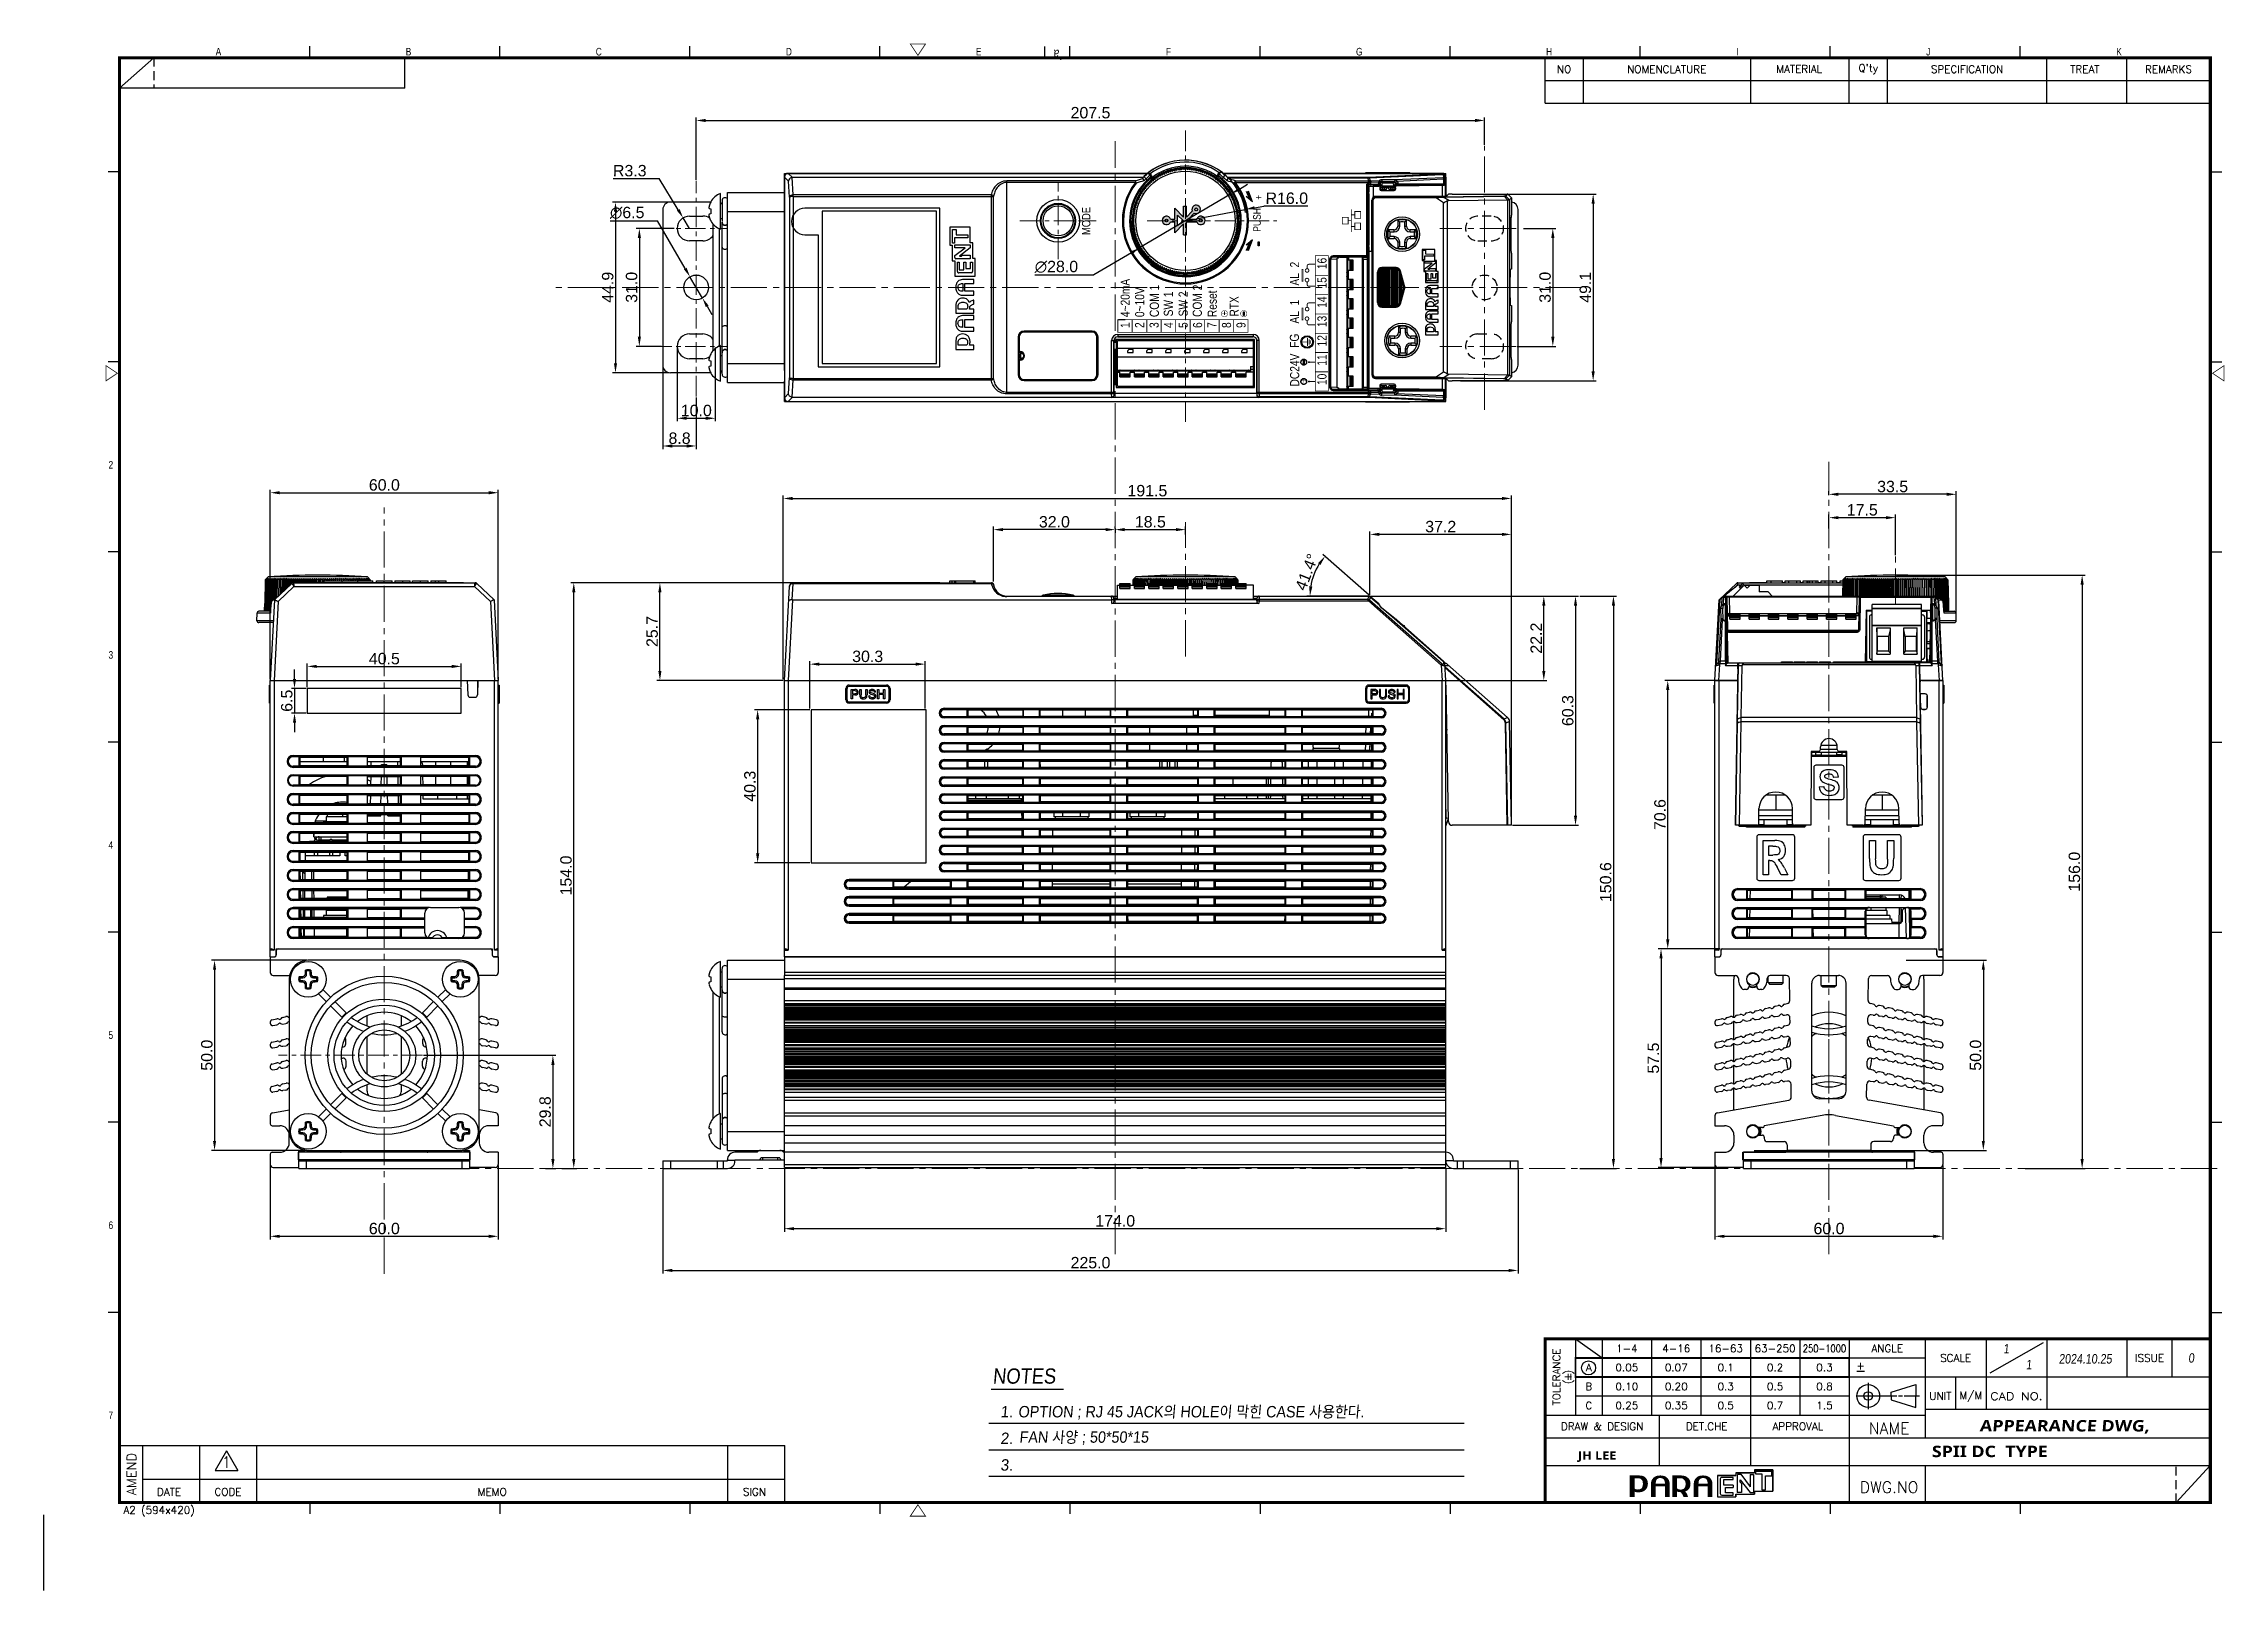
# Model space of a CAD drawing. Header units: millimetres. Extents: x 509 to 2357, y -197 to 647.
# Drawn here: x 1784 to 2357, y -197 to 209 of the extents above; entities that cross this region are included whole.
import ezdxf
from ezdxf.enums import TextEntityAlignment as Align

# ---------------------------------------------------------------- set-up
doc = ezdxf.new("R2010")
doc.units = ezdxf.units.MM
doc.header["$PDMODE"] = 3
doc.header["$PDSIZE"] = 0.7
for name, pattern in [('CENTER', [17.8, 10.75, -2.35, 2.35, -2.35]), ('CENTER2', [28.575, 19.05, -3.175, 3.175, -3.175]), ('HIDDEN', [3.525, 2.35, -1.175])]:
    doc.linetypes.add(name, pattern=pattern)
doc.layers.get('0').update_dxf_attribs({"linetype": 'CONTINUOUS'})
doc.layers.get('Defpoints').update_dxf_attribs({"linetype": 'CONTINUOUS'})
for name, color, linetype in [('1', 7, 'CENTER'), ('2', 2, 'CONTINUOUS'), ('2EDGK-7_5-02DXF_CONTINUOUS_LINE', 7, 'CONTINUOUS'), ('2EDGRC-7_5-0DXF_CONTINUOUS_LINE', 7, 'CONTINUOUS'), ('30', 7, 'CONTINUOUS'), ('BRKT_HEATSINDXF_CONTINUOUS_LINE', 7, 'CONTINUOUS'), ('BUSBAR-SE025DXF_CONTINUOUS_LINE', 7, 'CONTINUOUS'), ('BUTTON_PUSH_DXF_CONTINUOUS_LINE', 7, 'CONTINUOUS'), ('CAP_DATA-AC_DXF_CONTINUOUS_LINE', 7, 'CONTINUOUS'), ('CASE_BODY_55DXF_CONTINUOUS_LINE', 7, 'CONTINUOUS'), ('COVER_TERMINDXF_CONTINUOUS_LINE', 7, 'CONTINUOUS'), ('COVER_TOP_55DXF_CONTINUOUS_LINE', 7, 'CONTINUOUS'), ('CT-16W_DXF_CONTINUOUS_LINE', 7, 'CONTINUOUS'), ('CV', 6, 'CONTINUOUS'), ('Dim', 1, 'CONTINUOUS'), ('FAN50X50X10_DXF_CONTINUOUS_LINE', 7, 'CONTINUOUS'), ('FAN_GRILL50_DXF_CONTINUOUS_LINE', 7, 'CONTINUOUS'), ('FUSE50FE_DXF_CONTINUOUS_LINE', 7, 'CONTINUOUS'), ('HEATSINK-P27DXF_CONTINUOUS_LINE', 7, 'CONTINUOUS'), ('HEX_M5X12_DXF_CONTINUOUS_LINE', 7, 'CONTINUOUS'), ('HEX_M6X12_DXF_CONTINUOUS_LINE', 7, 'CONTINUOUS'), ('KNOB_ROTARY_DXF_CONTINUOUS_LINE', 7, 'CONTINUOUS'), ('LUG_4_2PAI_DXF_CONTINUOUS_LINE', 7, 'CONTINUOUS'), ('PCB_CONNECTEDXF_CONTINUOUS_LINE', 7, 'CONTINUOUS'), ('PCB_FND5570_DXF_CONTINUOUS_LINE', 7, 'CONTINUOUS'), ('PCB_SCR_5570DXF_CONTINUOUS_LINE', 7, 'CONTINUOUS'), ('PH_M4X10_DXF_CONTINUOUS_LINE', 7, 'CONTINUOUS'), ('PH_M4X15_DXF_CONTINUOUS_LINE', 7, 'CONTINUOUS'), ('RELAY_HF49FDDXF_CONTINUOUS_LINE', 7, 'CONTINUOUS'), ('RJ45_10005_DXF_CONTINUOUS_LINE', 7, 'CONTINUOUS'), ('S_WASHER_M4_DXF_CONTINUOUS_LINE', 7, 'CONTINUOUS'), ('S_WASHER_M5_DXF_CONTINUOUS_LINE', 7, 'CONTINUOUS'), ('SCR5570_DXF_CONTINUOUS_LINE', 7, 'CONTINUOUS'), ('SUPPORT-M5M4DXF_CONTINUOUS_LINE', 7, 'CONTINUOUS'), ('TERMINAL_DG2DXF_CONTINUOUS_LINE', 7, 'CONTINUOUS'), ('TH_T4X20-CUTDXF_CONTINUOUS_LINE', 7, 'CONTINUOUS'), ('TRANSE_13_DXF_CONTINUOUS_LINE', 7, 'CONTINUOUS'), ('VARIS_DXF_CONTINUOUS_LINE', 7, 'CONTINUOUS'), ('VR_DXF_CONTINUOUS_LINE', 7, 'CONTINUOUS'), ('WASHER_M4_DXF_CONTINUOUS_LINE', 7, 'CONTINUOUS'), ('WASHER_M5_DXF_CONTINUOUS_LINE', 7, 'CONTINUOUS'), ('WASHER_M6_DXF_CONTINUOUS_LINE', 7, 'CONTINUOUS'), ('WINDOW_FILM-DXF_CONTINUOUS_LINE', 7, 'CONTINUOUS'), ('학뇜-윗\ue04b11_DXF_CONTINUOUS_LINE', 7, 'CONTINUOUS')]:
    doc.layers.add(name, color=color, linetype=linetype)
doc.layers.add('3', color=112, linetype='CENTER', lineweight=15)
doc.styles.add('a', font='GOTHIC.TTF')
doc.styles.add('HANGUL1', font='arial.ttf', dxfattribs={"width": 0.8, "oblique": 5, "height": 2.5})
doc.styles.add('N', font='malgunbd.ttf')
doc.styles.add('OMI-1', font='arial.ttf', dxfattribs={"oblique": 1, "height": 3})
doc.styles.add('SIM', font='simplex')
doc.styles.get("Standard").update_dxf_attribs({"font": 'gulim.ttc', "width": 0.8})
doc.dimstyles.new('1', dxfattribs={"dimtxt": 5, "dimasz": 2.5, "dimexe": 0.8, "dimexo": 0.3, "dimgap": 0.5, "dimtad": 1, "dimtoh": 1, "dimdec": 1, "dimzin": 0, "dimdsep": 46, "dimtxsty": 'OMI-1', "dimcen": 0, "dimclrd": 256, "dimclre": 256, "dimclrt": 256, "dimadec": 0, "dimazin": 0, "dimtfac": 0.8, "dimtdec": 1, "dimtix": 1, "dimtmove": 0, "dimatfit": 3, "dimfxl": 1, "dimtolj": 1, "dimtzin": 0, "dimarcsym": 0})

msp = doc.modelspace()

# ---------------------------------------------------------------- texts
at = {"width": 0.85}
for s, p in [('A', (1828.84, 206.23)), ('B', (1878.84, 206.23)), ('C', (1928.84, 206.23)), ('D', (1978.84, 206.23)), ('E', (2028.84, 206.23)), ('F', (2078.84, 206.23)), ('G', (2128.84, 206.23)), ('H', (2178.84, 206.23)), ('I', (2228.84, 206.23)), ('J', (2278.84, 206.23)), ('K', (2328.84, 206.23)), ('2', (1800.65, 97.57)), ('3', (1800.65, 47.57)), ('4', (1800.65, -2.43)), ('5', (1800.65, -52.43)), ('6', (1800.65, -102.43)), ('7', (1800.65, -152.43))]:
    msp.add_text(s, height=2, dxfattribs=at).set_placement(p)
at = {"oblique": 5, "width": 0.8}
msp.add_text("`a'", height=2.5, rotation=180, dxfattribs=at).set_placement((2051.7, 207.73))
at = {"style": 'SIM'}
for s, height, p in [('NO', 2, (2183.59, 202.62)), ('NOMENCLATURE', 2, (2210.59, 202.62)), ("Q'ty", 2, (2263.59, 202.62)), ('SPECIFICATION', 2, (2289.59, 202.62)), ('TREAT', 2, (2320.59, 202.62)), ('REMARKS', 2, (2342.59, 202.62)), ('1-4', 2, (2200.09, -133.85)), ('4-16', 2, (2213.09, -133.85)), ('16-63', 2, (2226.09, -133.85)), ('63-250', 2, (2239.09, -133.85)), ('ANGLE', 2, (2268.59, -133.85)), ('SCALE', 2, (2286.59, -136.35)), ('ISSUE', 2, (2337.59, -136.35)), ('A', 2, (2190.09, -138.85)), ('B', 2, (2190.09, -143.85)), ('0.05', 2, (2200.09, -138.85)), ('0.10', 2, (2200.09, -143.85)), ('0.07', 2, (2213.09, -138.85)), ('0.20', 2, (2213.09, -143.85)), ('0.1', 2, (2226.09, -138.85)), ('0.3', 2, (2226.09, -143.85)), ('0.2', 2, (2239.09, -138.85)), ('0.5', 2, (2239.09, -143.85)), ('0.3', 2, (2252.09, -138.85)), ('0.8', 2, (2252.09, -143.85)), ('C', 2, (2190.09, -148.85)), ('0.25', 2, (2200.09, -148.85)), ('0.35', 2, (2213.09, -148.85)), ('0.5', 2, (2226.09, -148.85)), ('0.7', 2, (2239.09, -148.85)), ('1.5', 2, (2252.09, -148.85)), ('UNIT', 2, (2282.59, -146.35)), ('M/M', 2, (2290.59, -146.35)), ('DRAW & DESIGN', 2, (2193.59, -154.35)), ('DET.CHE', 2, (2221.09, -154.35)), ('APPROVAL', 2, (2245.09, -154.35)), ('NAME', 3, (2269.09, -154.85)), ('1', 3, (1831.69, -163.74)), ('DATE', 2, (1816.59, -171.57)), ('CODE', 2, (1832.09, -171.57)), ('MEMO', 2, (1901.59, -171.57)), ('SIGN', 2, (1970.59, -171.57)), ('DWG.NO', 3, (2269.09, -170.35))]:
    msp.add_text(s, height=height, dxfattribs=at).set_placement(p, align=Align.MIDDLE)
for s, p in [('MATERIAL', (2245.44, 201.68)), ('+', (2261.59, -139.35))]:
    msp.add_text(s, height=2, dxfattribs=at).set_placement(p, align=Align.CENTER)
for s, height, p in [('TOLERANCE', 2, (2182.59, -141.35)), ('( )', 2, (2185.59, -141.35)), ('-', 2, (2186.23, -141.33)), ('AMEND', 2.5, (1807.96, -166.9))]:
    msp.add_text(s, height=height, rotation=90, dxfattribs=at).set_placement(p, align=Align.CENTER)
at = {"style": 'SIM', "width": 0.8}
msp.add_text('250-1000', height=2, dxfattribs=at).set_placement((2252.09, -133.85), align=Align.MIDDLE)
at = {"oblique": 5}
for s, height, style, width, p in [('1', 2.5, 'OMI-1', 0.8, (2299.14, -135.17)), ('1', 2.5, 'OMI-1', 0.8, (2305.09, -139.34)), ('NOTES', 4, 'a', 0.9, (2033.24, -143.11)), ('OPTION ; RJ 45 JACK의 HOLE이 막힌 CASE 사용한다.', 3, 'HANGUL1', 0.9, (2039.97, -151.98)), ('APPEARANCE DWG,', 3, 'N', 1.2, (2292.87, -155.68)), ('FAN 사양 ; 50*50*15', 3, 'HANGUL1', 0.9, (2040.24, -158.65))]:
    msp.add_text(s, height=height, dxfattribs=dict(at, style=style, width=width)).set_placement(p)
at = {"style": 'OMI-1', "oblique": 5, "width": 0.8}
for s, p in [('2024.10.25', (2320.73, -136.57)), ('0', (2348.59, -136.35))]:
    msp.add_text(s, height=2.5, dxfattribs=at).set_placement(p, align=Align.MIDDLE_CENTER)
at = {"style": 'SIM'}
msp.add_text('+', height=2, rotation=90, dxfattribs=at).set_placement((2184.49, -141.33), align=Align.MIDDLE)
at = {"style": 'a', "oblique": 5}
for s, p in [('1.', (2035.27, -151.98)), ('2.', (2035.27, -158.98)), ('3.', (2035.27, -165.98))]:
    msp.add_text(s, height=3, dxfattribs=at).set_placement(p)
at = {"style": 'SIM', "width": 1.123032}
msp.add_text('CAD NO.', height=2, dxfattribs=at).set_placement((2295.68, -147.41), (2309.48, -147.41), align=Align.FIT)
at = {"style": 'N', "width": 1.2}
for s, height, p in [('SPII DC  TYPE', 3, (2280.34, -162.43)), ('JH LEE', 2.121, (2187.25, -163.07))]:
    msp.add_text(s, height=height, dxfattribs=at).set_placement(p)
at = {"style": 'SIM'}
msp.add_text('A2 (594x420)', height=2, dxfattribs=at).set_placement((1804.59, -177.35))
at = {"color": 0, "width": 13.767, "attachment_point": 1, "rotation": 90}
for s, insert, char_height in [('{\\fArial|b0|i0|c0|p34;+}', (2102.2, 168.25), 2), ('{\\fArial|b0|i0|c0|p34;MODE}', (2056.76, 159.01), 2.2), ('{\\fArial|b0|i0|c0|p34;PUSH}', (2101.79, 159.88), 2), ('{\\fArial|b0|i0|c0|p34;AL  2}', (2111.49, 145.71, -22.2), 2.4), ('{\\fArial|b0|i0|c0|p34;4~20mA}', (2066.92, 137.42), 2.4), ('{\\fArial|b0|i0|c0|p34;0~10V}', (2070.74, 137.42), 2.4), ('{\\fArial|b0|i0|c0|p34;COM 1}', (2074.59, 137.42, 22.2), 2.4), ('{\\fArial|b0|i0|c0|p34;SW 1}', (2078.28, 137.6), 2.4), ('{\\fArial|b0|i0|c0|p34;SW 2}', (2082.17, 137.6), 2.4), ('{\\fArial|b0|i0|c0|p34;COM 2}', (2085.89, 137.46, 22.2), 2.4), ('{\\fArial|b0|i0|c0|p34;Reset}', (2089.82, 137.42, 22.2), 2.4), ('{\\fArial|b0|i0|c0|p34;RTX }', (2095.57, 137.55), 2.4), ('{\\fArial|b0|i0|c0|p34;AL  1}', (2111.47, 135.72, 22.2), 2.4), ('{\\fArial|b0|i0|c0|p34;FG}', (2111.44, 129.34, -44.4), 2.4), ('{\\fArial|b0|i0|c0|p34;DC24V}', (2111.5, 119.17, -22.2), 2.4)]:
    msp.add_mtext(s, dxfattribs=dict(at, insert=insert, char_height=char_height))
at = {"color": 0, "char_height": 2.4, "width": 13.767, "attachment_point": 1, "rotation": 90, "line_spacing_factor": 0.7}
for s, insert in [('{\\fArial|b0|i0|c0|p34;16}', (2118.69, 150.04)), ('{\\fArial|b0|i0|c0|p34;15}', (2118.69, 144.95)), ('{\\fArial|b0|i0|c0|p34;14}', (2118.69, 139.87)), ('{\\fArial|b0|i0|c0|p34;1}', (2066.93, 134.56, -6.26)), ('{\\fArial|b0|i0|c0|p34;2}', (2070.72, 134.56, -22.2)), ('{\\fArial|b0|i0|c0|p34;3}', (2074.53, 134.56, -22.2)), ('{\\fArial|b0|i0|c0|p34;4}', (2078.34, 134.56)), ('{\\fArial|b0|i0|c0|p34;5}', (2082.15, 134.56)), ('{\\fArial|b0|i0|c0|p34;6}', (2085.96, 134.56)), ('{\\fArial|b0|i0|c0|p34;7}', (2089.77, 134.56)), ('{\\fArial|b0|i0|c0|p34;8}', (2093.58, 134.56)), ('{\\fArial|b0|i0|c0|p34;9}', (2097.39, 134.56)), ('{\\fArial|b0|i0|c0|p34;13}', (2118.69, 134.79)), ('{\\fArial|b0|i0|c0|p34;12}', (2118.69, 129.71)), ('{\\fArial|b0|i0|c0|p34;11}', (2118.69, 124.63, -22.2)), ('{\\fArial|b0|i0|c0|p34;10}', (2118.69, 119.55, -22.2))]:
    msp.add_mtext(s, dxfattribs=dict(at, insert=insert))
at = {"layer": '1', "color": 0, "insert": (2093.34, 137.87), "char_height": 1.76, "width": 12.115, "attachment_point": 1, "rotation": 90}
msp.add_mtext('{\\fArial|b0|i0|c0|p34;+}', dxfattribs=at)
at = {"layer": 'CV', "color": 7, "insert": (2114.29, 120.08), "char_height": 1.6, "width": 11.0136, "attachment_point": 1, "rotation": 90}
msp.add_mtext('{\\fArial|b0|i0|c0|p34;+}', dxfattribs=at)

# ---------------------------------------------------------------- blocks, each defined once
blk = doc.blocks.new('L1')
at = {"const_width": 0.3}
blk.add_lwpolyline([(0, 10), (0, 5), (72, 5), (72, 10), (0, 10)], dxfattribs=at)
blk.add_circle((3.44, 7.38), 1.84)
blk = doc.blocks.new('*D4104')
at = {"layer": 'Defpoints', "color": 0}
for p in [(1978.47, -86.25), (2152.47, -86.25), (2152.47, -102.34)]:
    blk.add_point(p, dxfattribs=at)
at = {"layer": 'Dim', "lineweight": -2}
for p, q in [((1978.47, -86.55), (1978.47, -103.14)), ((2152.47, -86.55), (2152.47, -103.14)), ((1980.97, -102.34), (2149.97, -102.34))]:
    blk.add_line(p, q, dxfattribs=at)
at = {"layer": 'Dim'}
for points in [[(1980.97, -101.93), (1980.97, -102.76), (1978.47, -102.34)], [(2149.97, -102.76), (2149.97, -101.93), (2152.47, -102.34)]]:
    blk.add_solid(points, dxfattribs=at)
at = {"layer": 'Dim', "insert": (2065.47, -100.31), "char_height": 3, "attachment_point": 5, "style": 'OMI-1'}
blk.add_mtext('\\A1;174.0', dxfattribs=at)
blk = doc.blocks.new('*D4105')
at = {"layer": 'Defpoints', "color": 0}
for p in [(1946.47, -86.5), (2171.47, -86.5), (2171.47, -113.33)]:
    blk.add_point(p, dxfattribs=at)
at = {"layer": 'Dim', "lineweight": -2}
for p, q in [((1946.47, -86.8), (1946.47, -114.13)), ((2171.47, -86.8), (2171.47, -114.13)), ((1948.97, -113.33), (2168.97, -113.33))]:
    blk.add_line(p, q, dxfattribs=at)
at = {"layer": 'Dim'}
for points in [[(1948.97, -112.91), (1948.97, -113.74), (1946.47, -113.33)], [(2168.97, -113.74), (2168.97, -112.91), (2171.47, -113.33)]]:
    blk.add_solid(points, dxfattribs=at)
at = {"layer": 'Dim', "insert": (2058.97, -111.3), "char_height": 3, "attachment_point": 5, "style": 'OMI-1'}
blk.add_mtext('\\A1;225.0', dxfattribs=at)
blk = doc.blocks.new('*D4106')
at = {"layer": 'Defpoints', "color": 0}
for p in [(1923.06, 67.55), (1980.77, 67.55), (1919.66, -86.5)]:
    blk.add_point(p, dxfattribs=at)
at = {"layer": 'Dim', "lineweight": -2}
for p, q in [((1980.47, 67.55), (1922.26, 67.55)), ((1923.06, -84), (1923.06, 65.05)), ((1919.96, -86.5), (1923.86, -86.5))]:
    blk.add_line(p, q, dxfattribs=at)
at = {"layer": 'Dim'}
for points in [[(1923.48, 65.05), (1922.64, 65.05), (1923.06, 67.55)], [(1922.64, -84), (1923.48, -84), (1923.06, -86.5)]]:
    blk.add_solid(points, dxfattribs=at)
at = {"layer": 'Dim', "insert": (1921.03, -9.47), "char_height": 3, "attachment_point": 5, "rotation": 90, "style": 'OMI-1'}
blk.add_mtext('\\A1;154.0', dxfattribs=at)
blk = doc.blocks.new('*D4107')
at = {"layer": 'Defpoints', "color": 0}
for p in [(2270.75, 69.54), (2304.54, -86.5), (2319.87, -86.5)]:
    blk.add_point(p, dxfattribs=at)
at = {"layer": 'Dim', "lineweight": -2}
for p, q in [((2271.05, 69.54), (2320.67, 69.54)), ((2319.87, 67.04), (2319.87, -84)), ((2304.84, -86.5), (2320.67, -86.5))]:
    blk.add_line(p, q, dxfattribs=at)
at = {"layer": 'Dim'}
for points in [[(2320.28, 67.04), (2319.45, 67.04), (2319.87, 69.54)], [(2319.45, -84), (2320.28, -84), (2319.87, -86.5)]]:
    blk.add_solid(points, dxfattribs=at)
at = {"layer": 'Dim', "insert": (2317.84, -8.48), "char_height": 3, "attachment_point": 5, "rotation": 90, "style": 'OMI-1'}
blk.add_mtext('\\A1;156.0', dxfattribs=at)
blk = doc.blocks.new('*D4108')
at = {"layer": 'Defpoints', "color": 0}
for p in [(1945.72, 67.55), (1958.88, 67.55), (1978.47, 41.85)]:
    blk.add_point(p, dxfattribs=at)
at = {"layer": 'Dim', "lineweight": -2}
for p, q in [((1958.58, 67.55), (1944.92, 67.55)), ((1945.72, 44.35), (1945.72, 65.05)), ((1978.17, 41.85), (1944.92, 41.85))]:
    blk.add_line(p, q, dxfattribs=at)
at = {"layer": 'Dim'}
for points in [[(1946.13, 65.05), (1945.3, 65.05), (1945.72, 67.55)], [(1945.3, 44.35), (1946.13, 44.35), (1945.72, 41.85)]]:
    blk.add_solid(points, dxfattribs=at)
at = {"layer": 'Dim', "insert": (1943.68, 54.7), "char_height": 3, "attachment_point": 5, "rotation": 90, "style": 'OMI-1'}
blk.add_mtext('\\A1;25.7', dxfattribs=at)
blk = doc.blocks.new('*D4109')
at = {"layer": 'Defpoints', "color": 0}
for p in [(2210.85, 41.85), (2223.25, 41.85), (2224.85, -28.75)]:
    blk.add_point(p, dxfattribs=at)
at = {"layer": 'Dim', "lineweight": -2}
for p, q in [((2222.95, 41.85), (2210.05, 41.85)), ((2210.85, -26.25), (2210.85, 39.35)), ((2224.55, -28.75), (2210.05, -28.75))]:
    blk.add_line(p, q, dxfattribs=at)
at = {"layer": 'Dim'}
for points in [[(2211.27, 39.35), (2210.43, 39.35), (2210.85, 41.85)], [(2210.43, -26.25), (2211.27, -26.25), (2210.85, -28.75)]]:
    blk.add_solid(points, dxfattribs=at)
at = {"layer": 'Dim', "insert": (2208.82, 6.55), "char_height": 3, "attachment_point": 5, "rotation": 90, "style": 'OMI-1'}
blk.add_mtext('\\A1;70.6', dxfattribs=at)
blk = doc.blocks.new('*D4110')
at = {"layer": 'Defpoints', "color": 0}
for p in [(2132.12, 64.05), (2178.25, 64.05), (2151.47, 41.85)]:
    blk.add_point(p, dxfattribs=at)
at = {"layer": 'Dim', "lineweight": -2}
for p, q in [((2132.42, 64.05), (2179.05, 64.05)), ((2178.25, 44.35), (2178.25, 61.55)), ((2151.77, 41.85), (2179.05, 41.85))]:
    blk.add_line(p, q, dxfattribs=at)
at = {"layer": 'Dim'}
for points in [[(2178.66, 61.55), (2177.83, 61.55), (2178.25, 64.05)], [(2177.83, 44.35), (2178.66, 44.35), (2178.25, 41.85)]]:
    blk.add_solid(points, dxfattribs=at)
at = {"layer": 'Dim', "insert": (2176.24, 52.95), "char_height": 3, "attachment_point": 5, "rotation": 90, "style": 'OMI-1'}
blk.add_mtext('\\A1;22.2', dxfattribs=at)
blk = doc.blocks.new('*D4111')
at = {"layer": 'Defpoints', "color": 0}
for p in [(2171.61, 64.05), (2169.71, 3.75), (2186.59, 3.75)]:
    blk.add_point(p, dxfattribs=at)
at = {"layer": 'Dim', "lineweight": -2}
for p, q in [((2171.91, 64.05), (2187.39, 64.05)), ((2186.59, 61.55), (2186.59, 6.25)), ((2170.01, 3.75), (2187.39, 3.75))]:
    blk.add_line(p, q, dxfattribs=at)
at = {"layer": 'Dim'}
for points in [[(2187.01, 61.55), (2186.18, 61.55), (2186.59, 64.05)], [(2186.18, 6.25), (2187.01, 6.25), (2186.59, 3.75)]]:
    blk.add_solid(points, dxfattribs=at)
at = {"layer": 'Dim', "insert": (2184.56, 33.9), "char_height": 3, "attachment_point": 5, "rotation": 90, "style": 'OMI-1'}
blk.add_mtext('\\A1;60.3', dxfattribs=at)
blk = doc.blocks.new('*D4112')
at = {"layer": 'Defpoints', "color": 0}
for p in [(2187.39, 64.05), (2187.39, -86.5), (2196.57, -86.5)]:
    blk.add_point(p, dxfattribs=at)
at = {"layer": 'Dim', "lineweight": -2}
for p, q in [((2187.69, 64.05), (2197.37, 64.05)), ((2196.57, 61.55), (2196.57, -84)), ((2187.69, -86.5), (2197.37, -86.5))]:
    blk.add_line(p, q, dxfattribs=at)
at = {"layer": 'Dim'}
for points in [[(2196.98, 61.55), (2196.15, 61.55), (2196.57, 64.05)], [(2196.15, -84), (2196.98, -84), (2196.57, -86.5)]]:
    blk.add_solid(points, dxfattribs=at)
at = {"layer": 'Dim', "insert": (2194.54, -11.22), "char_height": 3, "attachment_point": 5, "rotation": 90, "style": 'OMI-1'}
blk.add_mtext('\\A1;150.6', dxfattribs=at)
blk = doc.blocks.new('*D4113')
at = {"layer": 'Defpoints', "color": 0}
for p in [(2210.85, -28.75), (2209.09, -86.25), (2224.05, -86.25)]:
    blk.add_point(p, dxfattribs=at)
at = {"layer": 'Dim', "lineweight": -2}
for p, q in [((2210.55, -28.75), (2208.29, -28.75)), ((2209.09, -31.25), (2209.09, -83.75)), ((2223.75, -86.25), (2208.29, -86.25))]:
    blk.add_line(p, q, dxfattribs=at)
at = {"layer": 'Dim'}
for points in [[(2209.51, -31.25), (2208.67, -31.25), (2209.09, -28.75)], [(2208.67, -83.75), (2209.51, -83.75), (2209.09, -86.25)]]:
    blk.add_solid(points, dxfattribs=at)
at = {"layer": 'Dim', "insert": (2207.07, -57.5), "char_height": 3, "attachment_point": 5, "rotation": 90, "style": 'OMI-1'}
blk.add_mtext('\\A1;57.5', dxfattribs=at)
blk = doc.blocks.new('*D4114')
at = {"layer": 'Defpoints', "color": 0}
for p in [(1883.27, -56.75), (1915.3, -86.5), (1917.57, -86.5)]:
    blk.add_point(p, dxfattribs=at)
at = {"layer": 'Dim', "lineweight": -2}
for p, q in [((1883.57, -56.75), (1918.37, -56.75)), ((1917.57, -59.25), (1917.57, -84)), ((1915.6, -86.5), (1918.37, -86.5))]:
    blk.add_line(p, q, dxfattribs=at)
at = {"layer": 'Dim'}
for points in [[(1917.99, -59.25), (1917.16, -59.25), (1917.57, -56.75)], [(1917.16, -84), (1917.99, -84), (1917.57, -86.5)]]:
    blk.add_solid(points, dxfattribs=at)
at = {"layer": 'Dim', "insert": (1915.54, -71.62), "char_height": 3, "attachment_point": 5, "rotation": 90, "style": 'OMI-1'}
blk.add_mtext('\\A1;29.8', dxfattribs=at)
blk = doc.blocks.new('*D4115')
at = {"layer": 'Defpoints', "color": 0}
for p in [(1853.2, -31.75), (1828.56, -81.75), (1853.2, -81.75)]:
    blk.add_point(p, dxfattribs=at)
at = {"layer": 'Dim', "lineweight": -2}
for p, q in [((1852.9, -31.75), (1827.76, -31.75)), ((1828.56, -34.25), (1828.56, -79.25)), ((1852.9, -81.75), (1827.76, -81.75))]:
    blk.add_line(p, q, dxfattribs=at)
at = {"layer": 'Dim'}
for points in [[(1828.98, -34.25), (1828.14, -34.25), (1828.56, -31.75)], [(1828.14, -79.25), (1828.98, -79.25), (1828.56, -81.75)]]:
    blk.add_solid(points, dxfattribs=at)
at = {"layer": 'Dim', "insert": (1826.53, -56.75), "char_height": 3, "attachment_point": 5, "rotation": 90, "style": 'OMI-1'}
blk.add_mtext('\\A1;50.0', dxfattribs=at)
blk = doc.blocks.new('*D4116')
at = {"layer": 'Defpoints', "color": 0}
for p in [(1843.2, -85.45), (1903.2, -85.45), (1903.2, -104.35)]:
    blk.add_point(p, dxfattribs=at)
at = {"layer": 'Dim', "lineweight": -2}
for p, q in [((1843.2, -85.75), (1843.2, -105.15)), ((1903.2, -85.75), (1903.2, -105.15)), ((1845.7, -104.35), (1900.7, -104.35))]:
    blk.add_line(p, q, dxfattribs=at)
at = {"layer": 'Dim'}
for points in [[(1845.7, -103.94), (1845.7, -104.77), (1843.2, -104.35)], [(1900.7, -104.77), (1900.7, -103.94), (1903.2, -104.35)]]:
    blk.add_solid(points, dxfattribs=at)
at = {"layer": 'Dim', "insert": (1873.2, -102.32), "char_height": 3, "attachment_point": 5, "style": 'OMI-1'}
blk.add_mtext('\\A1;60.0', dxfattribs=at)
blk = doc.blocks.new('*D4117')
at = {"layer": 'Defpoints', "color": 0}
for p in [(1903.2, 91.23), (1843.2, 41.85), (1903.2, 41.85)]:
    blk.add_point(p, dxfattribs=at)
at = {"layer": 'Dim', "lineweight": -2}
for p, q in [((1843.2, 42.15), (1843.2, 92.03)), ((1903.2, 42.15), (1903.2, 92.03)), ((1845.7, 91.23), (1900.7, 91.23))]:
    blk.add_line(p, q, dxfattribs=at)
at = {"layer": 'Dim'}
for points in [[(1845.7, 91.64), (1845.7, 90.81), (1843.2, 91.23)], [(1900.7, 90.81), (1900.7, 91.64), (1903.2, 91.23)]]:
    blk.add_solid(points, dxfattribs=at)
at = {"layer": 'Dim', "insert": (1873.2, 93.26), "char_height": 3, "attachment_point": 5, "style": 'OMI-1'}
blk.add_mtext('\\A1;60.0', dxfattribs=at)
blk = doc.blocks.new('*D4118')
at = {"layer": 'Defpoints', "color": 0}
for p in [(2033.47, 81.52), (2065.47, 82.13), (2033.47, 67.55)]:
    blk.add_point(p, dxfattribs=at)
at = {"layer": 'Dim', "lineweight": -2}
for p, q in [((2033.47, 67.85), (2033.47, 82.32)), ((2062.97, 81.52), (2035.97, 81.52)), ((2065.47, 81.83), (2065.47, 80.72))]:
    blk.add_line(p, q, dxfattribs=at)
at = {"layer": 'Dim'}
for points in [[(2035.97, 81.94), (2035.97, 81.11), (2033.47, 81.52)], [(2062.97, 81.11), (2062.97, 81.94), (2065.47, 81.52)]]:
    blk.add_solid(points, dxfattribs=at)
at = {"layer": 'Dim', "insert": (2049.47, 83.56), "char_height": 3, "attachment_point": 5, "style": 'OMI-1'}
blk.add_mtext('\\A1;32.0', dxfattribs=at)
blk = doc.blocks.new('*D4119')
at = {"layer": 'Defpoints', "color": 0}
for p in [(2065.47, 81.52), (2083.97, 81.52), (2083.97, 79.91)]:
    blk.add_point(p, dxfattribs=at)
at = {"layer": 'Dim', "lineweight": -2}
for p, q in [((2065.47, 81.82), (2065.47, 82.32)), ((2067.97, 81.52), (2081.47, 81.52)), ((2083.97, 80.21), (2083.97, 82.32))]:
    blk.add_line(p, q, dxfattribs=at)
at = {"layer": 'Dim'}
for points in [[(2067.97, 81.94), (2067.97, 81.11), (2065.47, 81.52)], [(2081.47, 81.11), (2081.47, 81.94), (2083.97, 81.52)]]:
    blk.add_solid(points, dxfattribs=at)
at = {"layer": 'Dim', "insert": (2074.72, 83.56), "char_height": 3, "attachment_point": 5, "style": 'OMI-1'}
blk.add_mtext('\\A1;18.5', dxfattribs=at)
blk = doc.blocks.new('*D4120')
at = {"layer": 'Defpoints', "color": 0}
for p in [(2253.25, 81.52), (2270.75, 84.67), (2270.75, 74.46)]:
    blk.add_point(p, dxfattribs=at)
at = {"layer": 'Dim', "lineweight": -2}
for p, q in [((2253.25, 81.82), (2253.25, 85.47)), ((2255.75, 84.67), (2268.25, 84.67)), ((2270.75, 74.76), (2270.75, 85.47))]:
    blk.add_line(p, q, dxfattribs=at)
at = {"layer": 'Dim'}
for points in [[(2255.75, 85.08), (2255.75, 84.25), (2253.25, 84.67)], [(2268.25, 84.25), (2268.25, 85.08), (2270.75, 84.67)]]:
    blk.add_solid(points, dxfattribs=at)
at = {"layer": 'Dim', "insert": (2262, 86.7), "char_height": 3, "attachment_point": 5, "style": 'OMI-1'}
blk.add_mtext('\\A1;17.5', dxfattribs=at)
blk = doc.blocks.new('*D4121')
at = {"layer": 'Defpoints', "color": 0}
for p in [(2253.25, 90.81), (2253.25, 90.29), (2286.74, 57.56)]:
    blk.add_point(p, dxfattribs=at)
at = {"layer": 'Dim', "lineweight": -2}
for p, q in [((2253.25, 90.59), (2253.25, 91.61)), ((2284.24, 90.81), (2255.75, 90.81)), ((2286.74, 57.86), (2286.74, 91.61))]:
    blk.add_line(p, q, dxfattribs=at)
at = {"layer": 'Dim'}
for points in [[(2255.75, 91.23), (2255.75, 90.39), (2253.25, 90.81)], [(2284.24, 90.39), (2284.24, 91.23), (2286.74, 90.81)]]:
    blk.add_solid(points, dxfattribs=at)
at = {"layer": 'Dim', "insert": (2269.99, 92.84), "char_height": 3, "attachment_point": 5, "style": 'OMI-1'}
blk.add_mtext('\\A1;33.5', dxfattribs=at)
blk = doc.blocks.new('*D4122')
at = {"layer": 'Defpoints', "color": 0}
for p in [(2083.97, 162.73), (2099.68, 165.71)]:
    blk.add_point(p, dxfattribs=at)
at = {"layer": 'Dim', "lineweight": -2}
for p, q in [((2102.14, 166.17), (2104.59, 166.64)), ((2116.13, 166.64), (2104.59, 166.64)), ((2083.97, 162.73), (2099.68, 165.71))]:
    blk.add_line(p, q, dxfattribs=at)
blk.add_arc((2083.97, 162.73), 15.99, 7.8728, 45.82838, dxfattribs=at)
at = {"layer": 'Dim'}
blk.add_solid([(2102.06, 166.58), (2102.22, 165.76), (2099.68, 165.71)], dxfattribs=at)
at = {"layer": 'Dim', "insert": (2110.61, 168.67), "char_height": 3, "attachment_point": 5, "style": 'OMI-1'}
blk.add_mtext('\\A1;R16.0', dxfattribs=at)
blk = doc.blocks.new('*D4123')
at = {"layer": 'Defpoints', "color": 0}
for p in [(2096.01, 169.84), (2071.93, 155.61)]:
    blk.add_point(p, dxfattribs=at)
at = {"layer": 'Dim', "lineweight": -2}
for p, q in [((2098.17, 171.11), (2100.32, 172.38)), ((2096.01, 169.84), (2071.93, 155.61)), ((2069.78, 154.34), (2059.9, 148.51)), ((2044.37, 148.51), (2059.9, 148.51))]:
    blk.add_line(p, q, dxfattribs=at)
blk.add_arc((2083.97, 162.73), 13.99, 125.97482, 213.84478, dxfattribs=at)
at = {"layer": 'Dim'}
for points in [[(2097.95, 171.47), (2098.38, 170.75), (2096.01, 169.84)], [(2069.99, 153.98), (2069.56, 154.7), (2071.93, 155.61)]]:
    blk.add_solid(points, dxfattribs=at)
at = {"layer": 'Dim', "insert": (2050.01, 150.63), "char_height": 3, "attachment_point": 5, "style": 'OMI-1'}
blk.add_mtext('\\A1;∅28.0', dxfattribs=at)
blk = doc.blocks.new('*D4124')
at = {"layer": 'Defpoints', "color": 0}
for p in [(1948.47, 167.68), (1934.03, 122.78), (1948.47, 122.78)]:
    blk.add_point(p, dxfattribs=at)
at = {"layer": 'Dim', "lineweight": -2}
for p, q in [((1948.17, 167.68), (1933.23, 167.68)), ((1934.03, 165.18), (1934.03, 125.28)), ((1948.17, 122.78), (1933.23, 122.78))]:
    blk.add_line(p, q, dxfattribs=at)
at = {"layer": 'Dim'}
for points in [[(1934.45, 165.18), (1933.62, 165.18), (1934.03, 167.68)], [(1933.62, 125.28), (1934.45, 125.28), (1934.03, 122.78)]]:
    blk.add_solid(points, dxfattribs=at)
at = {"layer": 'Dim', "insert": (1932, 145.23), "char_height": 3, "attachment_point": 5, "rotation": 90, "style": 'OMI-1'}
blk.add_mtext('\\A1;44.9', dxfattribs=at)
blk = doc.blocks.new('*D4125')
at = {"layer": 'Defpoints', "color": 0}
for p in [(1949.74, 160.73), (1940.31, 129.73), (1946.47, 129.73)]:
    blk.add_point(p, dxfattribs=at)
at = {"layer": 'Dim', "lineweight": -2}
for p, q in [((1949.44, 160.73), (1939.51, 160.73)), ((1940.31, 158.23), (1940.31, 132.23)), ((1946.17, 129.73), (1939.51, 129.73))]:
    blk.add_line(p, q, dxfattribs=at)
at = {"layer": 'Dim'}
for points in [[(1940.73, 158.23), (1939.9, 158.23), (1940.31, 160.73)], [(1939.9, 132.23), (1940.73, 132.23), (1940.31, 129.73)]]:
    blk.add_solid(points, dxfattribs=at)
at = {"layer": 'Dim', "insert": (1938.28, 145.23), "char_height": 3, "attachment_point": 5, "rotation": 90, "style": 'OMI-1'}
blk.add_mtext('\\A1;31.0', dxfattribs=at)
blk = doc.blocks.new('*D4126')
at = {"layer": 'Defpoints', "color": 0}
for p in [(2169.71, 89.72), (1978.17, 41.85), (2169.71, 3.75)]:
    blk.add_point(p, dxfattribs=at)
at = {"layer": 'Dim', "lineweight": -2}
for p, q in [((1978.17, 42.15), (1978.17, 90.52)), ((1980.67, 89.72), (2167.21, 89.72)), ((2169.71, 4.05), (2169.71, 90.52))]:
    blk.add_line(p, q, dxfattribs=at)
at = {"layer": 'Dim'}
for points in [[(1980.67, 90.14), (1980.67, 89.3), (1978.17, 89.72)], [(2167.21, 89.3), (2167.21, 90.14), (2169.71, 89.72)]]:
    blk.add_solid(points, dxfattribs=at)
at = {"layer": 'Dim', "insert": (2073.94, 91.75), "char_height": 3, "attachment_point": 5, "style": 'OMI-1'}
blk.add_mtext('\\A1;191.5', dxfattribs=at)
blk = doc.blocks.new('*D4127')
at = {"layer": 'Defpoints', "color": 0}
for p in [(2156.01, 169.79), (2156.01, 120.66), (2191.23, 120.66)]:
    blk.add_point(p, dxfattribs=at)
at = {"layer": 'Dim', "lineweight": -2}
for p, q in [((2156.31, 169.79), (2192.03, 169.79)), ((2191.23, 167.29), (2191.23, 123.16)), ((2156.31, 120.66), (2192.03, 120.66))]:
    blk.add_line(p, q, dxfattribs=at)
at = {"layer": 'Dim'}
for points in [[(2191.64, 167.29), (2190.81, 167.29), (2191.23, 169.79)], [(2190.81, 123.16), (2191.64, 123.16), (2191.23, 120.66)]]:
    blk.add_solid(points, dxfattribs=at)
at = {"layer": 'Dim', "insert": (2189.19, 145.23), "char_height": 3, "attachment_point": 5, "rotation": 90, "style": 'OMI-1'}
blk.add_mtext('\\A1;49.1', dxfattribs=at)
blk = doc.blocks.new('*D4128')
at = {"layer": 'Defpoints', "color": 0}
for p in [(2118.53, 71.36), (2132.78, 63.8), (2141.28, 64.05), (2177.69, 64.05), (2151.9, 46.93)]:
    blk.add_point(p, dxfattribs=at)
at = {"layer": 'Dim', "lineweight": -2}
for p, q in [((2132.28, 64.25), (2120.08, 75.01)), ((2132.2, 64.05), (2115.93, 64.05))]:
    blk.add_line(p, q, dxfattribs=at)
blk.add_arc((2132.5, 64.05), 15.77, 147.66765, 170.90644, dxfattribs=at)
at = {"layer": 'Dim'}
for points in [[(2119.51, 72.23), (2118.84, 72.73), (2120.68, 74.48)], [(2116.51, 66.58), (2117.35, 66.51), (2116.73, 64.05)]]:
    blk.add_solid(points, dxfattribs=at)
at = {"layer": 'Dim', "insert": (2115.86, 70.34), "char_height": 3, "attachment_point": 5, "rotation": 69.28704, "style": 'OMI-1'}
blk.add_mtext('\\A1;41.4%%d', dxfattribs=at)
blk = doc.blocks.new('*D4129')
at = {"layer": 'Defpoints', "color": 0}
for p in [(2132.5, 80.27), (2169.71, 76.85), (2132.5, 64.05)]:
    blk.add_point(p, dxfattribs=at)
at = {"layer": 'Dim', "lineweight": -2}
for p, q in [((2132.5, 64.35), (2132.5, 81.07)), ((2169.71, 77.15), (2169.71, 81.07)), ((2167.21, 80.27), (2135, 80.27))]:
    blk.add_line(p, q, dxfattribs=at)
at = {"layer": 'Dim'}
for points in [[(2135, 80.69), (2135, 79.86), (2132.5, 80.27)], [(2167.21, 79.86), (2167.21, 80.69), (2169.71, 80.27)]]:
    blk.add_solid(points, dxfattribs=at)
at = {"layer": 'Dim', "insert": (2151.1, 82.31), "char_height": 3, "attachment_point": 5, "style": 'OMI-1'}
blk.add_mtext('\\A1;37.2', dxfattribs=at)
blk = doc.blocks.new('*D4130')
at = {"layer": 'Defpoints', "color": 0}
for p in [(1946.47, 124.78), (1955.27, 116.58), (1955.27, 103.52)]:
    blk.add_point(p, dxfattribs=at)
at = {"layer": 'Dim', "lineweight": -2}
for p, q in [((1946.47, 124.48), (1946.47, 102.72)), ((1955.27, 116.28), (1955.27, 102.72)), ((1948.97, 103.52), (1952.77, 103.52))]:
    blk.add_line(p, q, dxfattribs=at)
at = {"layer": 'Dim'}
for points in [[(1948.97, 103.94), (1948.97, 103.1), (1946.47, 103.52)], [(1952.77, 103.1), (1952.77, 103.94), (1955.27, 103.52)]]:
    blk.add_solid(points, dxfattribs=at)
at = {"layer": 'Dim', "insert": (1950.87, 105.55), "char_height": 3, "attachment_point": 5, "style": 'OMI-1'}
blk.add_mtext('\\A1;8.8', dxfattribs=at)
blk = doc.blocks.new('*D4131')
at = {"layer": 'Defpoints', "color": 0}
for p in [(1950.27, 129.73), (1960.27, 129.73), (1960.27, 110.81)]:
    blk.add_point(p, dxfattribs=at)
at = {"layer": 'Dim', "lineweight": -2}
for p, q in [((1950.27, 129.43), (1950.27, 110.01)), ((1960.27, 129.43), (1960.27, 110.01)), ((1952.77, 110.81), (1957.77, 110.81))]:
    blk.add_line(p, q, dxfattribs=at)
at = {"layer": 'Dim'}
for points in [[(1952.77, 111.22), (1952.77, 110.39), (1950.27, 110.81)], [(1957.77, 110.39), (1957.77, 111.22), (1960.27, 110.81)]]:
    blk.add_solid(points, dxfattribs=at)
at = {"layer": 'Dim', "insert": (1955.27, 112.84), "char_height": 3, "attachment_point": 5, "style": 'OMI-1'}
blk.add_mtext('\\A1;10.0', dxfattribs=at)
blk = doc.blocks.new('*D4132')
at = {"layer": 'Defpoints', "color": 0}
for p in [(1953.63, 148.03), (1956.91, 142.42)]:
    blk.add_point(p, dxfattribs=at)
at = {"layer": 'Dim', "lineweight": -2}
for p, q in [((1932.61, 162.73), (1945.08, 162.73)), ((1952.38, 150.2), (1945.08, 162.73)), ((1956.91, 142.42), (1953.63, 148.03)), ((1958.16, 140.26), (1959.42, 138.1))]:
    blk.add_line(p, q, dxfattribs=at)
at = {"layer": 'Dim'}
for points in [[(1952.02, 149.99), (1952.74, 150.4), (1953.63, 148.03)], [(1958.52, 140.47), (1957.8, 140.05), (1956.91, 142.42)]]:
    blk.add_solid(points, dxfattribs=at)
at = {"layer": 'Dim', "insert": (1937.1, 164.84), "char_height": 3, "attachment_point": 5, "style": 'OMI-1'}
blk.add_mtext('\\A1;∅6.5', dxfattribs=at)
blk = doc.blocks.new('*D4133')
at = {"layer": 'Defpoints', "color": 0}
for p in [(1951.83, 163.5), (1953.52, 160.73)]:
    blk.add_point(p, dxfattribs=at)
at = {"layer": 'Dim', "lineweight": -2}
for p, q in [((1933.41, 173.89), (1945.53, 173.89)), ((1950.54, 165.64), (1945.53, 173.89)), ((1953.52, 160.73), (1951.83, 163.5))]:
    blk.add_line(p, q, dxfattribs=at)
at = {"layer": 'Dim'}
blk.add_solid([(1950.18, 165.42), (1950.89, 165.86), (1951.83, 163.5)], dxfattribs=at)
at = {"layer": 'Dim', "insert": (1937.76, 175.92), "char_height": 3, "attachment_point": 5, "style": 'OMI-1'}
blk.add_mtext('\\A1;R3.3', dxfattribs=at)
blk = doc.blocks.new('*D4134')
at = {"layer": 'Defpoints', "color": 0}
for p in [(2162.67, 189.14), (2162.67, 182.44), (1955.27, 173.24)]:
    blk.add_point(p, dxfattribs=at)
at = {"layer": 'Dim', "lineweight": -2}
for p, q in [((1955.27, 173.54), (1955.27, 189.94)), ((2162.67, 182.74), (2162.67, 189.94)), ((1957.77, 189.14), (2160.17, 189.14))]:
    blk.add_line(p, q, dxfattribs=at)
at = {"layer": 'Dim'}
for points in [[(1957.77, 189.56), (1957.77, 188.72), (1955.27, 189.14)], [(2160.17, 188.72), (2160.17, 189.56), (2162.67, 189.14)]]:
    blk.add_solid(points, dxfattribs=at)
at = {"layer": 'Dim', "insert": (2058.97, 191.17), "char_height": 3, "attachment_point": 5, "style": 'OMI-1'}
blk.add_mtext('\\A1;\\A1;207.5', dxfattribs=at)
blk = doc.blocks.new('*D4135')
at = {"layer": 'Defpoints', "color": 0}
for p in [(2172.64, 160.73), (2170.98, 129.73), (2180.62, 129.73)]:
    blk.add_point(p, dxfattribs=at)
at = {"layer": 'Dim', "lineweight": -2}
for p, q in [((2172.94, 160.73), (2181.42, 160.73)), ((2180.62, 158.23), (2180.62, 132.23)), ((2171.28, 129.73), (2181.42, 129.73))]:
    blk.add_line(p, q, dxfattribs=at)
at = {"layer": 'Dim'}
for points in [[(2181.04, 158.23), (2180.2, 158.23), (2180.62, 160.73)], [(2180.2, 132.23), (2181.04, 132.23), (2180.62, 129.73)]]:
    blk.add_solid(points, dxfattribs=at)
at = {"layer": 'Dim', "insert": (2178.59, 145.23), "char_height": 3, "attachment_point": 5, "rotation": 90, "style": 'OMI-1'}
blk.add_mtext('\\A1;31.0', dxfattribs=at)
blk = doc.blocks.new('*D4136')
at = {"layer": 'Defpoints', "color": 0}
for p in [(1985.5, 34.15), (1971.43, -6.15), (1985.47, -6.15)]:
    blk.add_point(p, dxfattribs=at)
at = {"layer": 'Dim', "lineweight": -2}
for p, q in [((1985.2, 34.15), (1970.63, 34.15)), ((1971.43, 31.65), (1971.43, -3.65)), ((1985.17, -6.15), (1970.63, -6.15))]:
    blk.add_line(p, q, dxfattribs=at)
at = {"layer": 'Dim'}
for points in [[(1971.85, 31.65), (1971.02, 31.65), (1971.43, 34.15)], [(1971.02, -3.65), (1971.85, -3.65), (1971.43, -6.15)]]:
    blk.add_solid(points, dxfattribs=at)
at = {"layer": 'Dim', "insert": (1969.4, 14), "char_height": 3, "attachment_point": 5, "rotation": 90, "style": 'OMI-1'}
blk.add_mtext('\\A1;40.3', dxfattribs=at)
blk = doc.blocks.new('*D4137')
at = {"layer": 'Defpoints', "color": 0}
for p in [(1893.45, 45.55), (1852.95, 39.75), (1893.45, 39.75)]:
    blk.add_point(p, dxfattribs=at)
at = {"layer": 'Dim', "lineweight": -2}
for p, q in [((1852.95, 40.05), (1852.95, 46.35)), ((1893.45, 40.05), (1893.45, 46.35)), ((1855.45, 45.55), (1890.95, 45.55))]:
    blk.add_line(p, q, dxfattribs=at)
at = {"layer": 'Dim'}
for points in [[(1855.45, 45.96), (1855.45, 45.13), (1852.95, 45.55)], [(1890.95, 45.13), (1890.95, 45.96), (1893.45, 45.55)]]:
    blk.add_solid(points, dxfattribs=at)
at = {"layer": 'Dim', "insert": (1873.2, 47.58), "char_height": 3, "attachment_point": 5, "style": 'OMI-1'}
blk.add_mtext('\\A1;40.5', dxfattribs=at)
blk = doc.blocks.new('*D4138')
at = {"layer": 'Defpoints', "color": 0}
for p in [(1852.95, 39.75), (1849.59, 33.25), (1852.95, 33.25)]:
    blk.add_point(p, dxfattribs=at)
at = {"layer": 'Dim', "lineweight": -2}
for p, q in [((1849.59, 42.25), (1849.59, 44.75)), ((1852.65, 39.75), (1848.79, 39.75)), ((1849.59, 39.75), (1849.59, 33.25)), ((1852.65, 33.25), (1848.79, 33.25)), ((1849.59, 30.75), (1849.59, 28.25))]:
    blk.add_line(p, q, dxfattribs=at)
at = {"layer": 'Dim'}
for points in [[(1849.18, 42.25), (1850.01, 42.25), (1849.59, 39.75)], [(1850.01, 30.75), (1849.18, 30.75), (1849.59, 33.25)]]:
    blk.add_solid(points, dxfattribs=at)
at = {"layer": 'Dim', "insert": (1847.56, 36.5), "char_height": 3, "attachment_point": 5, "rotation": 90, "style": 'OMI-1'}
blk.add_mtext('\\A1;6.5', dxfattribs=at)
blk = doc.blocks.new('*D4139')
at = {"layer": 'Defpoints', "color": 0}
for p in [(2015.5, 46.14), (1985.2, 34.15), (2015.5, 34.15)]:
    blk.add_point(p, dxfattribs=at)
at = {"layer": 'Dim', "lineweight": -2}
for p, q in [((1985.2, 34.45), (1985.2, 46.94)), ((1987.7, 46.14), (2013, 46.14)), ((2015.5, 34.45), (2015.5, 46.94))]:
    blk.add_line(p, q, dxfattribs=at)
at = {"layer": 'Dim'}
for points in [[(1987.7, 46.56), (1987.7, 45.72), (1985.2, 46.14)], [(2013, 45.72), (2013, 46.56), (2015.5, 46.14)]]:
    blk.add_solid(points, dxfattribs=at)
at = {"layer": 'Dim', "insert": (2000.35, 48.17), "char_height": 3, "attachment_point": 5, "style": 'OMI-1'}
blk.add_mtext('\\A1;30.3', dxfattribs=at)
blk = doc.blocks.new('*D4140')
at = {"layer": 'Defpoints', "color": 0}
for p in [(2273.25, -31.75), (2233.25, -81.75), (2293.88, -81.75)]:
    blk.add_point(p, dxfattribs=at)
at = {"layer": 'Dim', "lineweight": -2}
for p, q in [((2273.55, -31.75), (2294.68, -31.75)), ((2293.88, -34.25), (2293.88, -79.25)), ((2233.55, -81.75), (2294.68, -81.75))]:
    blk.add_line(p, q, dxfattribs=at)
at = {"layer": 'Dim'}
for points in [[(2294.29, -34.25), (2293.46, -34.25), (2293.88, -31.75)], [(2293.46, -79.25), (2294.29, -79.25), (2293.88, -81.75)]]:
    blk.add_solid(points, dxfattribs=at)
at = {"layer": 'Dim', "insert": (2291.84, -56.75), "char_height": 3, "attachment_point": 5, "rotation": 90, "style": 'OMI-1'}
blk.add_mtext('\\A1;50.0', dxfattribs=at)
blk = doc.blocks.new('*D4141')
at = {"layer": 'Defpoints', "color": 0}
for p in [(2223.25, -85.45), (2283.25, -85.45), (2283.25, -104.35)]:
    blk.add_point(p, dxfattribs=at)
at = {"layer": 'Dim', "lineweight": -2}
for p, q in [((2223.25, -85.75), (2223.25, -105.15)), ((2283.25, -85.75), (2283.25, -105.15)), ((2225.75, -104.35), (2280.75, -104.35))]:
    blk.add_line(p, q, dxfattribs=at)
at = {"layer": 'Dim'}
for points in [[(2225.75, -103.94), (2225.75, -104.77), (2223.25, -104.35)], [(2280.75, -104.77), (2280.75, -103.94), (2283.25, -104.35)]]:
    blk.add_solid(points, dxfattribs=at)
at = {"layer": 'Dim', "insert": (2253.25, -102.32), "char_height": 3, "attachment_point": 5, "style": 'OMI-1'}
blk.add_mtext('\\A1;60.0', dxfattribs=at)

# ---------------------------------------------------------------- dimensions: what is measured, and where the dimension line sits
at = {"layer": 'Dim'}
dim = msp.add_linear_dim(base=(2162.67, 189.14), p1=(1955.27, 173.24), p2=(2162.67, 182.44), text='\\A1;207.5', dimstyle='1', override={"dimtxt": 7, "dimtxsty": 'OMI-1'}, dxfattribs=at)
dim.commit()
dim.dimension.update_dxf_attribs({"geometry": '*D4134', "text_midpoint": (2058.97, 189.14), "dimtype": 160})
dim = msp.add_radius_dim(center=(1953.52, 160.73), mpoint=(1951.83, 163.5), dimstyle='1', dxfattribs=at)
dim.commit()
dim.dimension.update_dxf_attribs({"geometry": '*D4133', "text_midpoint": (1937.76, 173.89), "dimtype": 164})
for p1, p2, picture, middle in [((2096.01, 169.84), (2071.93, 155.61), '*D4123', (2050.01, 148.51)), ((1956.91, 142.42), (1953.63, 148.03), '*D4132', (1937.1, 162.73))]:
    dim = msp.add_diameter_dim_2p(p1=p1, p2=p2, dimstyle='1', dxfattribs=at)
    dim.commit()
    dim.dimension.update_dxf_attribs({"geometry": picture, "text_midpoint": middle, "dimtype": 163})
dim = msp.add_radius_dim(center=(2083.97, 162.73), mpoint=(2099.68, 165.71), dimstyle='1', dxfattribs=at)
dim.commit()
dim.dimension.update_dxf_attribs({"geometry": '*D4122', "text_midpoint": (2110.61, 168.67)})
for base, p1, p2, picture, middle in [((1934.03, 122.78), (1948.47, 167.68), (1948.47, 122.78), '*D4124', (1932, 145.23)), ((2191.23, 120.66), (2156.01, 169.79), (2156.01, 120.66), '*D4127', (2189.19, 145.23)), ((1940.31, 129.73), (1949.74, 160.73), (1946.47, 129.73), '*D4125', (1938.28, 145.23)), ((2319.87, -86.5), (2270.75, 69.54), (2304.54, -86.5), '*D4107', (2317.84, -8.48)), ((1923.0602, 67.5503), (1919.6576, -86.4996), (1980.7663, 67.5503), '*D4106', (1921.0285, -9.4747)), ((1945.72, 67.55), (1978.47, 41.85), (1958.88, 67.55), '*D4108', (1943.68, 54.7)), ((2186.59, 3.75), (2171.61, 64.05), (2169.71, 3.75), '*D4111', (2184.56, 33.9)), ((2196.56740681, -86.49962836), (2187.39336336, 64.05037164), (2187.39336336, -86.49962836), '*D4112', (2194.53568784, -11.22462836)), ((1849.59, 33.25), (1852.95, 39.75), (1852.95, 33.25), '*D4138', (1847.56, 36.5)), ((2210.85, 41.85), (2224.85, -28.75), (2223.25, 41.85), '*D4109', (2208.82, 6.55)), ((1971.43, -6.15), (1985.5, 34.15), (1985.47, -6.15), '*D4136', (1969.4, 14)), ((1828.56, -81.75), (1853.2, -31.75), (1853.2, -81.75), '*D4115', (1826.53, -56.75)), ((2209.09, -86.25), (2210.85, -28.75), (2224.05, -86.25), '*D4113', (2207.07, -57.5)), ((1917.57175088, -86.49962836), (1883.2666629, -56.74962836), (1915.29997798, -86.49962836), '*D4114', (1915.54003192, -71.62462836))]:
    dim = msp.add_linear_dim(base=base, p1=p1, p2=p2, angle=90, dimstyle='1', dxfattribs=at)
    dim.commit()
    dim.dimension.update_dxf_attribs({"geometry": picture, "text_midpoint": middle})
dim = msp.add_linear_dim(base=(2180.62, 129.73), p1=(2172.64, 160.73), p2=(2170.98, 129.73), angle=90, dimstyle='1', override={"dimtxt": 7}, dxfattribs=at)
dim.commit()
dim.dimension.update_dxf_attribs({"geometry": '*D4135', "text_midpoint": (2178.59, 145.23)})
for base, p1, p2, picture, middle in [((1960.27, 110.81), (1950.27, 129.73), (1960.27, 129.73), '*D4131', (1955.27, 112.84)), ((1955.27, 103.52), (1946.47, 124.78), (1955.27, 116.58), '*D4130', (1950.87, 105.55)), ((1903.2, 91.23), (1843.2, 41.85), (1903.2, 41.85), '*D4117', (1873.2, 93.26)), ((2169.71, 89.72), (1978.17, 41.85), (2169.71, 3.75), '*D4126', (2073.94, 91.75)), ((2253.25, 90.81), (2286.74, 57.56), (2253.25, 90.29), '*D4121', (2269.99, 92.84)), ((2270.75, 84.67), (2253.25, 81.52), (2270.75, 74.46), '*D4120', (2262, 86.7)), ((2033.47, 81.52), (2065.47, 82.13), (2033.47, 67.55), '*D4118', (2049.47, 83.56)), ((2083.97, 81.52), (2065.47, 81.52), (2083.97, 79.91), '*D4119', (2074.72, 83.56)), ((2132.5, 80.27), (2169.71, 76.85), (2132.5, 64.05), '*D4129', (2151.1, 82.31)), ((1893.45, 45.55), (1852.95, 39.75), (1893.45, 39.75), '*D4137', (1873.2, 47.58)), ((2015.5, 46.14), (1985.2, 34.15), (2015.5, 34.15), '*D4139', (2000.35, 48.17)), ((1903.2, -104.35), (1843.2, -85.45), (1903.2, -85.45), '*D4116', (1873.2, -102.32)), ((2283.25, -104.35), (2223.25, -85.45), (2283.25, -85.45), '*D4141', (2253.25, -102.32)), ((2171.47, -113.33), (1946.47, -86.5), (2171.47, -86.5), '*D4105', (2058.97, -111.3)), ((2152.47, -102.34), (1978.47, -86.25), (2152.47, -86.25), '*D4104', (2065.47, -100.31))]:
    dim = msp.add_linear_dim(base=base, p1=p1, p2=p2, dimstyle='1', dxfattribs=at)
    dim.commit()
    dim.dimension.update_dxf_attribs({"geometry": picture, "text_midpoint": middle})
dim = msp.add_angular_dim_2l(base=(2118.53, 71.36), line1=((2151.9, 46.93), (2132.78, 63.8)), line2=((2177.69, 64.05), (2141.28, 64.05)), dimstyle='1', override={"dimadec": 1}, dxfattribs=at)
dim.commit()
dim.dimension.update_dxf_attribs({"geometry": '*D4128', "text_midpoint": (2115.86, 70.34)})
for base, p1, p2, picture, middle in [((2178.25, 64.05), (2151.47, 41.85), (2132.12, 64.05), '*D4110', (2178.25, 52.95)), ((2293.88, -81.75), (2273.25, -31.75), (2233.25, -81.75), '*D4140', (2293.88, -56.75))]:
    dim = msp.add_linear_dim(base=base, p1=p1, p2=p2, angle=90, dimstyle='1', dxfattribs=at)
    dim.commit()
    dim.dimension.update_dxf_attribs({"geometry": picture, "text_midpoint": middle, "dimtype": 160})

# ---------------------------------------------------------------- hatches: boundary and pattern name
h = msp.add_hatch(color=0)
h.dxf.hatch_style = 1
h.paths.add_polyline_path([(2083.5, 159.09), (2084.25, 159.09), (2084.25, 162.46), (2086.94, 162.46, 5.828427), (2086.94, 163.21), (2084.78, 163.21), (2086.31, 164.74, 5.828427), (2085.78, 165.27), (2084.25, 163.74), (2084.25, 166.59), (2083.5, 166.59), (2083.5, 163.74), (2081.17, 166.08), (2081.17, 163.21), (2080.07, 163.21, 5.828427), (2080.07, 162.46), (2081.17, 162.46), (2081.17, 159.6), (2083.5, 161.93), (2083.5, 159.09)], is_closed=False)
h.paths.add_polyline_path([(2087.17, 165.75, 1), (2086.42, 165.75, 1), (2087.17, 165.75, 1)], is_closed=False, flags=16)
h.paths.add_polyline_path([(2088.38, 162.84, 1), (2087.63, 162.84, 1), (2088.38, 162.84, 1)], is_closed=False, flags=16)
h.paths.add_polyline_path([(2083.35, 162.84), (2081.92, 161.41), (2081.92, 164.26), (2083.35, 162.84)], is_closed=False, flags=16)
h.paths.add_polyline_path([(2079.38, 162.84, 1), (2078.63, 162.84, 1), (2079.38, 162.84, 1)], is_closed=False, flags=16)
h = msp.add_hatch(color=0)
h.dxf.hatch_style = 1
h.paths.add_polyline_path([(2100.55, 170.53), (2099.77, 170.53, -0.016662), (2100.38, 169.13), (2099.93, 169.13), (2101.62, 167.73, 0.031781), (2100.55, 170.53)], is_closed=False)
h = msp.add_hatch(color=0)
h.dxf.hatch_style = 1
h.paths.add_polyline_path([(2100.55, 154.93, 0.031781), (2101.62, 157.73), (2099.93, 156.33), (2100.38, 156.33, -0.016662), (2099.77, 154.93), (2100.55, 154.93)], is_closed=False)
h = msp.add_hatch(color=256)
edge = h.paths.add_edge_path()
edge.add_spline(control_points=[(2204.02, -170.55), (2203.81, -170.79), (2203.49, -170.95), (2203.01, -170.95), (2202.9, -170.95), (2202.74, -170.94), (2202.53, -170.89), (2202.32, -170.85), (2202.21, -170.74), (2202.16, -170.69), (2202.16, -170.61), (2202.16, -168.16), (2202.16, -168.01), (2202.3, -168.01), (2203.07, -168.01), (2203.07, -168.01), (2203.51, -168.01), (2203.8, -168.14), (2204.02, -168.38), (2204.24, -168.63), (2204.31, -169.05), (2204.31, -169.42), (2204.31, -169.8), (2204.24, -170.31), (2204.02, -170.55)], knot_values=[0, 0, 0, 0, 1, 1, 1, 2, 2, 2, 3, 3, 3, 4, 4, 4, 5, 5, 5, 6, 6, 6, 7, 7, 7, 8, 8, 8, 8], degree=3, periodic=0)
edge = h.paths.add_edge_path(flags=16)
edge.add_spline(control_points=[(2203.11, -167.25), (2203.11, -167.25), (2201.03, -167.25), (2201.03, -167.25), (2201.03, -167.25), (2200.84, -167.25), (2200.84, -167.25), (2200.84, -167.25), (2200.84, -172.9), (2200.84, -172.9), (2200.84, -172.9), (2202.16, -172.9), (2202.16, -172.9), (2202.16, -172.9), (2202.16, -171.73), (2202.16, -171.54), (2202.29, -171.58), (2202.46, -171.67), (2203.07, -171.69), (2203.7, -171.71), (2204.63, -171.5), (2205.04, -171.01), (2205.43, -170.52), (2205.63, -169.99), (2205.63, -169.43), (2205.63, -168.77), (2205.41, -168.21), (2204.96, -167.77), (2204.52, -167.32), (2203.89, -167.25), (2203.11, -167.25)], knot_values=[0, 0, 0, 0, 1, 1, 1, 2, 2, 2, 3, 3, 3, 4, 4, 4, 5, 5, 5, 6, 6, 6, 7, 7, 7, 8, 8, 8, 9, 9, 9, 10, 10, 10, 10], degree=3, periodic=0)
h = msp.add_hatch(color=256)
edge = h.paths.add_edge_path()
edge.add_spline(control_points=[(2210.11, -169.39), (2209.96, -169.39), (2207.71, -169.39), (2207.69, -169.39), (2207.69, -169.39), (2207.69, -169.37), (2207.69, -169.37), (2207.69, -169.06), (2207.78, -168.52), (2207.97, -168.31), (2208.15, -168.11), (2208.47, -167.93), (2208.88, -167.93), (2209.29, -167.93), (2209.58, -168.06), (2209.79, -168.27), (2209.99, -168.47), (2210.11, -169.06), (2210.11, -169.37), (2210.11, -169.37), (2210.11, -169.39), (2210.11, -169.39)], knot_values=[0, 0, 0, 0, 1, 1, 1, 2, 2, 2, 3, 3, 3, 4, 4, 4, 5, 5, 5, 6, 6, 6, 7, 7, 7, 7], degree=3, periodic=0)
edge = h.paths.add_edge_path(flags=16)
edge.add_spline(control_points=[(2208.88, -167.25), (2207.98, -167.25), (2207.41, -167.48), (2207.03, -167.94), (2206.65, -168.38), (2206.46, -168.76), (2206.46, -169.29), (2206.46, -169.29), (2206.46, -172.9), (2206.46, -172.9), (2206.46, -172.9), (2207.69, -172.9), (2207.69, -172.9), (2207.69, -172.9), (2207.69, -171.21), (2207.69, -170.11), (2207.71, -170.11), (2209.96, -170.11), (2210.11, -170.11), (2210.11, -170.26), (2210.11, -172.9), (2210.11, -172.9), (2210.11, -172.9), (2211.34, -172.9), (2211.34, -172.9), (2211.34, -172.9), (2211.34, -169.29), (2211.34, -169.29), (2211.34, -168.76), (2211.15, -168.38), (2210.77, -167.94), (2210.39, -167.48), (2209.78, -167.25), (2208.88, -167.25)], knot_values=[0, 0, 0, 0, 1, 1, 1, 2, 2, 2, 3, 3, 3, 4, 4, 4, 5, 5, 5, 6, 6, 6, 7, 7, 7, 8, 8, 8, 9, 9, 9, 10, 10, 10, 11, 11, 11, 11], degree=3, periodic=0)
h = msp.add_hatch(color=256)
edge = h.paths.add_edge_path()
edge.add_spline(control_points=[(2215.21, -170.61), (2214.95, -170.85), (2214.64, -170.97), (2214.2, -170.97), (2214.08, -170.97), (2213.92, -170.95), (2213.77, -170.9), (2213.64, -170.85), (2213.37, -170.71), (2213.33, -170.67), (2213.33, -170.59), (2213.33, -168.12), (2213.33, -167.98), (2213.47, -167.98), (2214.32, -167.98), (2214.32, -167.98), (2214.71, -167.98), (2214.94, -168.18), (2215.19, -168.43), (2215.44, -168.69), (2215.56, -169.1), (2215.56, -169.45), (2215.56, -169.83), (2215.47, -170.37), (2215.21, -170.61)], knot_values=[0, 0, 0, 0, 1, 1, 1, 2, 2, 2, 3, 3, 3, 4, 4, 4, 5, 5, 5, 6, 6, 6, 7, 7, 7, 8, 8, 8, 8], degree=3, periodic=0)
edge = h.paths.add_edge_path(flags=16)
edge.add_spline(control_points=[(2214.36, -167.25), (2214.36, -167.25), (2212.28, -167.25), (2212.28, -167.25), (2212.28, -167.25), (2212.09, -167.25), (2212.09, -167.25), (2212.09, -167.25), (2212.09, -172.9), (2212.09, -172.9), (2212.09, -172.9), (2213.33, -172.9), (2213.33, -172.9), (2213.33, -172.9), (2213.33, -171.68), (2213.33, -171.49), (2213.47, -171.54), (2213.61, -171.57), (2213.73, -171.59), (2213.73, -171.59), (2214.12, -171.64), (2214.21, -171.66), (2214.42, -171.8), (2214.59, -172.08), (2214.71, -172.27), (2214.84, -172.47), (2214.99, -172.9), (2214.99, -172.9), (2214.99, -172.9), (2216.19, -172.9), (2216.19, -172.9), (2216.19, -172.9), (2216.02, -172.24), (2215.86, -171.98), (2215.76, -171.82), (2215.61, -171.67), (2215.44, -171.51), (2215.8, -171.35), (2216.15, -171.13), (2216.39, -170.84), (2216.72, -170.45), (2216.84, -169.99), (2216.84, -169.46), (2216.84, -168.75), (2216.65, -168.33), (2216.19, -167.9), (2215.74, -167.47), (2215.12, -167.25), (2214.36, -167.25)], knot_values=[0, 0, 0, 0, 1, 1, 1, 2, 2, 2, 3, 3, 3, 4, 4, 4, 5, 5, 5, 6, 6, 6, 7, 7, 7, 8, 8, 8, 9, 9, 9, 10, 10, 10, 11, 11, 11, 12, 12, 12, 13, 13, 13, 14, 14, 14, 15, 15, 15, 16, 16, 16, 16], degree=3, periodic=0)
h = msp.add_hatch(color=256)
edge = h.paths.add_edge_path()
edge.add_spline(control_points=[(2221.36, -169.39), (2221.21, -169.39), (2218.96, -169.39), (2218.94, -169.39), (2218.94, -169.39), (2218.94, -169.37), (2218.94, -169.37), (2218.94, -169.06), (2219.03, -168.52), (2219.22, -168.31), (2219.4, -168.11), (2219.72, -167.93), (2220.13, -167.93), (2220.54, -167.93), (2220.83, -168.06), (2221.04, -168.27), (2221.24, -168.47), (2221.36, -169.06), (2221.36, -169.37), (2221.36, -169.37), (2221.36, -169.39), (2221.36, -169.39)], knot_values=[0, 0, 0, 0, 1, 1, 1, 2, 2, 2, 3, 3, 3, 4, 4, 4, 5, 5, 5, 6, 6, 6, 7, 7, 7, 7], degree=3, periodic=0)
edge = h.paths.add_edge_path(flags=16)
edge.add_spline(control_points=[(2220.13, -167.25), (2219.23, -167.25), (2218.66, -167.48), (2218.28, -167.94), (2217.9, -168.38), (2217.71, -168.76), (2217.71, -169.29), (2217.71, -169.29), (2217.71, -172.9), (2217.71, -172.9), (2217.71, -172.9), (2218.94, -172.9), (2218.94, -172.9), (2218.94, -172.9), (2218.94, -171.21), (2218.94, -170.11), (2218.96, -170.11), (2221.21, -170.11), (2221.36, -170.11), (2221.36, -170.26), (2221.36, -172.9), (2221.36, -172.9), (2221.36, -172.9), (2222.59, -172.9), (2222.59, -172.9), (2222.59, -172.9), (2222.59, -169.29), (2222.59, -169.29), (2222.59, -168.76), (2222.4, -168.38), (2222.02, -167.94), (2221.64, -167.48), (2221.03, -167.25), (2220.13, -167.25)], knot_values=[0, 0, 0, 0, 1, 1, 1, 2, 2, 2, 3, 3, 3, 4, 4, 4, 5, 5, 5, 6, 6, 6, 7, 7, 7, 8, 8, 8, 9, 9, 9, 10, 10, 10, 11, 11, 11, 11], degree=3, periodic=0)
at = {"layer": 'Dim'}
h = msp.add_hatch(color=0, dxfattribs=at)
h.dxf.hatch_style = 1
h.paths.add_polyline_path([(2115.99, 132.52, 1), (2115.99, 129.24, 1), (2115.99, 132.52, 1)], is_closed=False)
h.paths.add_polyline_path([(2115.99, 132.31, 1), (2115.99, 129.44, 1), (2115.99, 132.31, 1)], is_closed=False, flags=16)

# ---------------------------------------------------------------- linework, layer by layer
for p, q in [((1853.59, 205.65), (1853.59, 208.65)), ((1903.59, 205.65), (1903.59, 208.65)), ((1953.59, 205.65), (1953.59, 208.65)), ((2003.59, 205.65), (2003.59, 208.65)), ((2046.86, 208.57), (2046.86, 206.82)), ((2046.86, 206.82), (2046.86, 205.32)), ((2053.59, 205.65), (2053.59, 208.65)), ((2103.59, 205.65), (2103.59, 208.65)), ((2153.59, 205.65), (2153.59, 208.65)), ((2203.59, 205.65), (2203.59, 208.65)), ((2253.59, 205.65), (2253.59, 208.65)), ((2303.59, 205.65), (2303.59, 208.65)), ((1803.59, 197.65), (1812.59, 205.65)), ((1878.59, 197.65), (1878.59, 205.65)), ((2178.59, 193.65), (2178.59, 205.65)), ((2188.59, 205.65), (2188.59, 193.65)), ((2232.59, 205.65), (2232.59, 193.65)), ((2258.59, 193.65), (2258.59, 205.65)), ((2268.59, 205.65), (2268.59, 193.65)), ((2310.59, 193.65), (2310.59, 205.65)), ((2331.59, 193.65), (2331.59, 205.65)), ((1878.59, 197.65), (1803.59, 197.65)), ((2178.59, 199.65), (2353.59, 199.65)), ((2178.59, 193.65), (2353.59, 193.65)), ((1803.59, 175.65), (1800.59, 175.65)), ((2353.59, 175.65), (2356.59, 175.65)), ((1803.59, 125.65), (1800.59, 125.65)), ((2353.59, 125.65), (2356.59, 125.65)), ((1803.59, 75.65), (1800.59, 75.65)), ((2353.59, 75.65), (2356.59, 75.65)), ((1803.59, 25.65), (1800.59, 25.65)), ((2353.59, 25.65), (2356.59, 25.65)), ((1803.59, -24.35), (1800.59, -24.35)), ((2353.59, -24.35), (2356.59, -24.35)), ((1803.59, -74.35), (1800.59, -74.35)), ((2353.59, -74.35), (2356.59, -74.35)), ((1803.59, -124.35), (1800.59, -124.35)), ((2353.59, -124.35), (2356.59, -124.35)), ((2186.59, -131.35), (2193.59, -136.35)), ((2186.59, -131.35), (2186.59, -151.35)), ((2193.59, -131.35), (2193.59, -151.35)), ((2206.59, -131.35), (2206.59, -151.35)), ((2219.59, -131.35), (2219.59, -151.35)), ((2232.59, -131.35), (2232.59, -164.63)), ((2245.59, -131.35), (2245.59, -151.35)), ((2258.59, -131.35), (2258.59, -174.35)), ((2278.59, -131.35), (2278.59, -157.35)), ((2294.59, -131.35), (2294.59, -149.79)), ((2310.59, -131.35), (2310.59, -149.79)), ((2331.59, -131.35), (2331.59, -141.35)), ((2343.59, -141.35), (2343.59, -131.35)), ((2186.59, -136.35), (2278.59, -136.35)), ((2309.59, -132.35), (2295.59, -140.35)), ((2186.59, -141.35), (2353.59, -141.35)), ((2260.59, -139.85), (2262.59, -139.85)), ((2263.59, -142.85), (2263.59, -149.85)), ((2269.59, -145.35), (2276.09, -143.35)), ((2276.09, -143.35), (2276.09, -146.35)), ((2286.59, -141.35), (2286.59, -149.79)), ((2186.59, -146.35), (2258.59, -146.35)), ((2260.59, -146.35), (2271.09, -146.35)), ((2269.59, -146.35), (2269.59, -145.35)), ((2269.59, -146.35), (2269.59, -147.35)), ((2269.59, -147.35), (2276.09, -149.35)), ((2271.59, -146.35), (2272.59, -146.35)), ((2273.09, -146.35), (2277.09, -146.35)), ((2276.09, -149.35), (2276.09, -146.35)), ((2032.24, -153.48), (2157.32, -153.48)), ((2178.59, -151.35), (2278.59, -151.35)), ((2208.59, -151.35), (2208.59, -164.63)), ((2278.59, -149.79), (2353.59, -149.79)), ((1803.59, -159.35), (1978.59, -159.35)), ((1809.59, -159.35), (1809.59, -174.35)), ((1824.59, -159.35), (1824.59, -174.35)), ((1839.59, -159.35), (1839.59, -174.35)), ((1963.59, -174.35), (1963.59, -159.35)), ((1978.59, -174.35), (1978.59, -159.35)), ((2032.24, -160.48), (2157.32, -160.48)), ((2178.59, -157.35), (2258.59, -157.35)), ((2258.59, -157.35), (2353.59, -157.35)), ((1831.69, -160.74), (1828.69, -165.99)), ((1828.69, -165.99), (1834.69, -165.99)), ((1831.69, -160.74), (1834.69, -165.99)), ((2178.59, -164.63), (2353.59, -164.63)), ((2238.54, -165.78), (2233.67, -165.78)), ((2233.67, -165.78), (2233.67, -166.53)), ((2238.25, -166.2), (2233.97, -166.2)), ((2233.97, -166.2), (2233.97, -166.8)), ((2238.25, -167.36), (2238.25, -166.2)), ((2238.54, -171.4), (2238.54, -165.78)), ((2278.59, -164.63), (2278.59, -174.35)), ((2344.59, -174.35), (2353.59, -164.63)), ((1978.59, -168.35), (1809.59, -168.35)), ((2032.24, -167.48), (2157.32, -167.48)), ((2228.79, -167.28), (2223.92, -167.28)), ((2223.92, -167.28), (2223.92, -172.9)), ((2224.68, -168.15), (2224.68, -172.03)), ((2228.03, -167.75), (2225.08, -167.75)), ((2225.62, -169.8), (2225.62, -168.34)), ((2225.62, -168.34), (2228.03, -168.34)), ((2228.03, -169.8), (2225.62, -169.8)), ((2226.02, -171.84), (2226.02, -170.39)), ((2226.02, -170.39), (2228.03, -170.39)), ((2228.03, -171.84), (2226.02, -171.84)), ((2228.03, -168.34), (2228.03, -167.75)), ((2228.03, -169.8), (2228.03, -170.39)), ((2228.03, -172.43), (2228.03, -171.84)), ((2233.67, -166.53), (2228.79, -166.53)), ((2228.79, -166.53), (2228.79, -167.28)), ((2229.08, -167.31), (2229.08, -171.71)), ((2230.25, -171.71), (2229.08, -171.71)), ((2229.47, -166.91), (2230.05, -166.9)), ((2229.93, -168.39), (2232.53, -171.72)), ((2229.93, -169), (2229.93, -168.39)), ((2229.93, -169), (2230.24, -169.38)), ((2230.05, -166.9), (2232.54, -170.21)), ((2230.24, -169.38), (2230.25, -171.71)), ((2232.53, -171.72), (2233.38, -171.71)), ((2232.54, -166.98), (2233.38, -166.98)), ((2232.54, -166.98), (2232.54, -170.21)), ((2233.38, -166.98), (2233.38, -171.71)), ((2233.67, -172.15), (2233.67, -171.4)), ((2233.67, -171.4), (2238.54, -171.4)), ((2233.97, -166.8), (2235.6, -166.8)), ((2235.6, -166.8), (2235.61, -170.99)), ((2235.61, -170.99), (2236.6, -170.99)), ((2236.6, -170.99), (2236.6, -167.36)), ((2236.6, -167.36), (2238.25, -167.36)), ((1783.59, -177.6), (1783.59, -197.48)), ((1853.59, -174.35), (1853.59, -177.35)), ((1903.59, -174.35), (1903.59, -177.35)), ((1953.59, -174.35), (1953.59, -177.35)), ((2003.59, -174.35), (2003.59, -177.35)), ((2053.59, -174.35), (2053.59, -177.35)), ((2103.59, -174.35), (2103.59, -177.35)), ((2153.59, -174.35), (2153.59, -177.35)), ((2203.59, -174.35), (2203.59, -177.35)), ((2223.92, -172.9), (2228.79, -172.9)), ((2225.08, -172.43), (2228.03, -172.43)), ((2228.79, -172.9), (2228.79, -172.15)), ((2228.79, -172.15), (2233.67, -172.15)), ((2253.59, -174.35), (2253.59, -177.35)), ((2303.59, -174.35), (2303.59, -177.35))]:
    msp.add_line(p, q)
at = {"linetype": 'HIDDEN'}
for p, q in [((1812.59, 205.65), (1812.59, 197.65)), ((2344.59, -174.35), (2344.59, -164.63))]:
    msp.add_line(p, q, dxfattribs=at)
at = {"color": 0}
for p, q in [((2083.5, 166.59, -16.65), (2084.25, 166.59, -16.65)), ((2083.5, 163.74, -16.65), (2083.5, 166.59, -16.65)), ((2084.25, 163.74, -16.65), (2084.25, 166.59, -16.65)), ((2101.62, 167.73), (2099.93, 169.13)), ((2080.07, 163.21, -16.65), (2081.17, 163.21, -16.65)), ((2080.07, 162.46, -16.65), (2081.17, 162.46, -16.65)), ((2081.17, 163.21, -16.65), (2081.17, 166.08, -16.65)), ((2081.17, 166.08, -16.65), (2083.5, 163.74, -16.65)), ((2081.17, 159.6, -16.65), (2081.17, 162.46, -16.65)), ((2081.17, 159.6, -16.65), (2083.5, 161.93, -16.65)), ((2081.92, 161.41, -16.65), (2081.92, 164.26, -16.65)), ((2081.92, 164.26, -16.65), (2083.35, 162.84, -16.65)), ((2081.92, 161.41, -16.65), (2083.35, 162.84, -16.65)), ((2083.5, 159.09, -16.65), (2083.5, 161.93, -16.65)), ((2084.25, 163.74, -16.65), (2085.78, 165.27, -16.65)), ((2084.25, 159.09, -16.65), (2084.25, 162.46, -16.65)), ((2084.25, 162.46, -16.65), (2086.94, 162.46, -16.65)), ((2084.78, 163.21, -16.65), (2086.31, 164.74, -16.65)), ((2084.78, 163.21, -16.65), (2086.94, 163.21, -16.65)), ((2083.5, 159.09, -16.65), (2084.25, 159.09, -16.65)), ((2101.62, 157.73), (2099.93, 156.33)), ((2068.09, 136.73), (2066.32, 136.73))]:
    msp.add_line(p, q, dxfattribs=at)
at = {"color": 7, "linetype": 'HIDDEN'}
for p, q in [((2164.42, 163.98), (2160.92, 163.98)), ((2160.92, 157.48), (2164.42, 157.48)), ((2160.92, 132.98), (2164.42, 132.98)), ((2164.42, 126.48), (2160.92, 126.48))]:
    msp.add_line(p, q, dxfattribs=at)
at = {"color": 3}
for p, q in [((2233.67, -165.78), (2233.67, -166.53)), ((2233.67, -165.78), (2238.54, -165.78)), ((2238.54, -165.78), (2238.54, -171.4)), ((2223.92, -167.28), (2223.92, -172.9)), ((2223.92, -167.28), (2228.79, -167.28)), ((2228.79, -166.53), (2228.79, -167.28)), ((2228.79, -166.53), (2233.67, -166.53)), ((2233.67, -171.4), (2233.67, -172.15)), ((2233.67, -171.4), (2238.54, -171.4)), ((2223.92, -172.9), (2228.79, -172.9)), ((2228.79, -172.15), (2228.79, -172.9)), ((2228.79, -172.15), (2233.67, -172.15))]:
    msp.add_line(p, q, dxfattribs=at)
for points, const_width in [([(2013.59, 206.25), (2015.59, 209.25), (2011.59, 209.25)], 0.2), ([(2353.59, 205.65), (1803.59, 205.65), (1803.59, -174.35), (2353.59, -174.35)], 0.8), ([(1802.99, 122.65), (1799.99, 120.65), (1799.99, 124.65)], 0.2), ([(2354.19, 122.65), (2357.19, 120.65), (2357.19, 124.65)], 0.2), ([(2013.59, -174.95), (2015.59, -177.95), (2011.59, -177.95)], 0.2)]:
    msp.add_lwpolyline(points, close=True, dxfattribs=dict(const_width=const_width))
at = {"const_width": 0.2, "elevation": -22.2}
for points in [[(2125.24, 161.89), (2125.24, 163.66), (2126.77, 163.66), (2126.77, 161.89)], [(2128.53, 163.42), (2128.53, 165.19), (2130.04, 165.19), (2130.04, 163.42)], [(2128.54, 160.39), (2128.54, 162.17), (2130.03, 162.17), (2130.03, 160.39)]]:
    msp.add_lwpolyline(points, close=True, dxfattribs=at)
for points in [[(2126.76, 162.78), (2127.65, 162.78)], [(2127.63, 159.77), (2127.63, 165.74)], [(2127.63, 161.26), (2128.52, 161.26)], [(2127.64, 164.31), (2128.54, 164.31)]]:
    msp.add_lwpolyline(points, dxfattribs=at)
at = {"color": 0, "const_width": 0.24, "flags": 128}
msp.add_lwpolyline([(2103.21, 156.15), (2103.21, 157.21)], close=True, dxfattribs=at)
at = {"color": 0}
msp.add_lwpolyline([(2103.09, 156.15), (2103.09, 157.21), (2103.33, 157.21), (2103.33, 156.15)], close=True, dxfattribs=at)
at = {"color": 0, "const_width": 0.2, "elevation": -22.2}
msp.add_lwpolyline([(2118.14, 117.99), (2118.14, 153.56), (2121.55, 153.56), (2121.55, 117.99)], close=True, dxfattribs=at)
at = {"color": 0}
for points, const_width, elevation in [([(2121.55, 148.42), (2118.14, 148.42)], 0.2, -22.2), ([(2121.55, 143.34), (2118.14, 143.34)], 0.2, -22.2), ([(2121.55, 138.26), (2118.14, 138.26)], 0.2, -22.2), ([(2077.6, 133.43), (2077.6, 136.73)], 0.23, 22.2), ([(2081.41, 133.43), (2081.41, 136.73)], 0.23, 22.2), ([(2085.22, 133.43), (2085.22, 136.73)], 0.23, 22.2), ([(2089.03, 133.43), (2089.03, 136.73)], 0.23, 22.2), ([(2092.84, 133.43), (2092.84, 136.73)], 0.23, 22.2), ([(2096.65, 133.43), (2096.65, 136.73)], 0.23, 22.2), ([(2121.55, 133.18), (2118.14, 133.18)], 0.2, -22.2), ([(2121.55, 128.1), (2118.14, 128.1)], 0.2, -22.2), ([(2121.55, 123.02), (2118.14, 123.02)], 0.2, -22.2)]:
    msp.add_lwpolyline(points, dxfattribs=dict(at, const_width=const_width, elevation=elevation))
at = {"color": 0, "const_width": 0.2}
msp.add_lwpolyline([(2066.18, 133.4), (2066.18, 136.73), (2100.46, 136.73), (2100.46, 133.4)], close=True, dxfattribs=at)
at = {"color": 0, "const_width": 0.23}
for points in [[(2069.98, 133.43), (2069.98, 136.73)], [(2073.79, 133.43), (2073.79, 136.73)]]:
    msp.add_lwpolyline(points, dxfattribs=at)
at = {"color": 7, "const_width": 0.202, "flags": 128}
msp.add_lwpolyline([(2115.1, 125.1), (2115.1, 125.99)], close=True, dxfattribs=at)
for points, const_width in [([(2353.59, -131.35), (2178.59, -131.35), (2178.59, -174.35)], 0.8), ([(2186.59, -136.35), (2186.59, -141.35), (2258.59, -141.35), (2258.59, -136.35), (2186.59, -136.35)], 0.5)]:
    msp.add_lwpolyline(points, dxfattribs=dict(const_width=const_width))
at = {"color": 0}
for centre in [(2079, 162.84, -16.65), (2086.8, 165.75, -16.65), (2088, 162.84, -16.65)]:
    msp.add_circle(centre, 0.375, dxfattribs=at)
at = {"color": 7, "linetype": 'HIDDEN'}
msp.add_circle((2162.67, 145.23), 3.25, dxfattribs=at)
for radius in [3, 1.12]:
    msp.add_circle((2263.59, -146.35), radius)
at = {"color": 0}
for centre, radius, start, end in [((2086.8, 165.75, -16.65), 1.12, 244.47122, 205.52878), ((2079.08, 160.73), 23.6, 17.25412, 24.53533), ((2079, 162.84, -16.65), 1.12, 19.47122, 340.52878), ((2088, 162.84, -16.65), 1.12, 199.47122, 160.52878), ((2079.08, 164.73), 23.6, 335.46467, 342.74588)]:
    msp.add_arc(centre, radius, start, end, dxfattribs=at)
at = {"color": 7, "linetype": 'HIDDEN'}
for centre, start, end in [((2160.92, 160.73), 90, 270), ((2164.42, 160.73), 270, 90), ((2160.92, 129.73), 90, 270), ((2164.42, 129.73), 270, 90)]:
    msp.add_arc(centre, 3.25, start, end, dxfattribs=at)
for centre, start, end in [((2225.08, -168.15), 89.95323, 180.09456), ((2225.08, -172.03), 180.09456, 270.02487), ((2229.48, -167.31), 90.23735, 180)]:
    msp.add_arc(centre, 0.4, start, end)
at = {"layer": '1', "color": 0, "const_width": 0.11}
for points in [[(2095.07, 138.32), (2095.07, 138.34), (2095.06, 138.35), (2095.06, 138.37), (2095.06, 138.38), (2095.06, 138.4), (2095.06, 138.41), (2095.06, 138.43), (2095.06, 138.44), (2095.05, 138.46), (2095.05, 138.47), (2095.05, 138.49), (2095.05, 138.5), (2095.04, 138.52), (2095.04, 138.53), (2095.04, 138.55), (2095.03, 138.56), (2095.03, 138.58), (2095.02, 138.59), (2095.02, 138.61), (2095.01, 138.62), (2095.01, 138.63), (2095, 138.65), (2094.99, 138.66), (2094.99, 138.68), (2094.98, 138.69), (2094.98, 138.7), (2094.97, 138.72), (2094.96, 138.73), (2094.95, 138.74), (2094.95, 138.76), (2094.94, 138.77), (2094.93, 138.78), (2094.92, 138.79), (2094.91, 138.81), (2094.91, 138.82), (2094.9, 138.83), (2094.89, 138.84), (2094.88, 138.85), (2094.87, 138.87), (2094.86, 138.88), (2094.85, 138.89), (2094.84, 138.9), (2094.83, 138.91), (2094.82, 138.92), (2094.81, 138.93), (2094.79, 138.94), (2094.78, 138.95), (2094.77, 138.96), (2094.76, 138.97), (2094.75, 138.98), (2094.74, 138.99), (2094.73, 139), (2094.71, 139.01), (2094.7, 139.02), (2094.69, 139.03), (2094.68, 139.03), (2094.66, 139.04), (2094.65, 139.05), (2094.64, 139.06), (2094.62, 139.06), (2094.61, 139.07), (2094.6, 139.08), (2094.58, 139.08), (2094.57, 139.09), (2094.55, 139.1), (2094.54, 139.1), (2094.53, 139.11), (2094.51, 139.11), (2094.5, 139.12), (2094.48, 139.12), (2094.47, 139.13), (2094.46, 139.13), (2094.44, 139.13), (2094.43, 139.14), (2094.41, 139.14), (2094.4, 139.14), (2094.38, 139.15), (2094.37, 139.15), (2094.35, 139.15), (2094.34, 139.15), (2094.32, 139.16), (2094.31, 139.16), (2094.29, 139.16), (2094.28, 139.16), (2094.26, 139.16), (2094.25, 139.16), (2094.23, 139.16), (2094.22, 139.16), (2094.2, 139.16), (2094.19, 139.16), (2094.17, 139.16), (2094.16, 139.16), (2094.14, 139.16), (2094.13, 139.15), (2094.11, 139.15), (2094.1, 139.15), (2094.08, 139.15), (2094.07, 139.14), (2094.05, 139.14), (2094.04, 139.14), (2094.02, 139.13), (2094.01, 139.13), (2093.99, 139.13), (2093.98, 139.12), (2093.97, 139.12), (2093.95, 139.11), (2093.94, 139.11), (2093.92, 139.1), (2093.91, 139.1), (2093.89, 139.09), (2093.88, 139.08), (2093.87, 139.08), (2093.85, 139.07), (2093.84, 139.06), (2093.83, 139.06), (2093.81, 139.05), (2093.8, 139.04), (2093.79, 139.03), (2093.78, 139.02), (2093.76, 139.02), (2093.75, 139.01), (2093.74, 139), (2093.73, 138.99), (2093.71, 138.98), (2093.7, 138.97), (2093.69, 138.96), (2093.68, 138.95), (2093.67, 138.94), (2093.66, 138.93), (2093.65, 138.92), (2093.64, 138.91), (2093.63, 138.9), (2093.62, 138.89), (2093.61, 138.88), (2093.6, 138.87), (2093.59, 138.85), (2093.58, 138.84), (2093.57, 138.83), (2093.56, 138.82), (2093.55, 138.81), (2093.54, 138.79), (2093.53, 138.78), (2093.53, 138.77), (2093.52, 138.75), (2093.51, 138.74), (2093.5, 138.73), (2093.5, 138.72), (2093.49, 138.7), (2093.48, 138.69), (2093.48, 138.67), (2093.47, 138.66), (2093.46, 138.65), (2093.46, 138.63), (2093.45, 138.62), (2093.45, 138.6), (2093.44, 138.59), (2093.44, 138.58), (2093.43, 138.56), (2093.43, 138.55), (2093.42, 138.53), (2093.42, 138.52), (2093.42, 138.5), (2093.41, 138.49), (2093.41, 138.47), (2093.41, 138.46), (2093.41, 138.44), (2093.41, 138.43), (2093.4, 138.41), (2093.4, 138.4), (2093.4, 138.38), (2093.4, 138.37), (2093.4, 138.35), (2093.4, 138.34), (2093.4, 138.32)], [(2095.07, 138.33), (2095.07, 138.31), (2095.06, 138.3), (2095.06, 138.28), (2095.06, 138.27), (2095.06, 138.25), (2095.06, 138.24), (2095.06, 138.22), (2095.06, 138.21), (2095.05, 138.19), (2095.05, 138.18), (2095.05, 138.16), (2095.05, 138.15), (2095.04, 138.13), (2095.04, 138.12), (2095.04, 138.1), (2095.03, 138.09), (2095.03, 138.07), (2095.02, 138.06), (2095.02, 138.04), (2095.01, 138.03), (2095.01, 138.02), (2095, 138), (2094.99, 137.99), (2094.99, 137.97), (2094.98, 137.96), (2094.98, 137.95), (2094.97, 137.93), (2094.96, 137.92), (2094.95, 137.91), (2094.95, 137.89), (2094.94, 137.88), (2094.93, 137.87), (2094.92, 137.86), (2094.91, 137.84), (2094.91, 137.83), (2094.9, 137.82), (2094.89, 137.81), (2094.88, 137.8), (2094.87, 137.78), (2094.86, 137.77), (2094.85, 137.76), (2094.84, 137.75), (2094.83, 137.74), (2094.82, 137.73), (2094.81, 137.72), (2094.79, 137.71), (2094.78, 137.7), (2094.77, 137.69), (2094.76, 137.68), (2094.75, 137.67), (2094.74, 137.66), (2094.73, 137.65), (2094.71, 137.64), (2094.7, 137.63), (2094.69, 137.63), (2094.68, 137.62), (2094.66, 137.61), (2094.65, 137.6), (2094.64, 137.59), (2094.62, 137.59), (2094.61, 137.58), (2094.6, 137.57), (2094.58, 137.57), (2094.57, 137.56), (2094.55, 137.55), (2094.54, 137.55), (2094.53, 137.54), (2094.51, 137.54), (2094.5, 137.53), (2094.48, 137.53), (2094.47, 137.52), (2094.46, 137.52), (2094.44, 137.52), (2094.43, 137.51), (2094.41, 137.51), (2094.4, 137.51), (2094.38, 137.5), (2094.37, 137.5), (2094.35, 137.5), (2094.34, 137.5), (2094.32, 137.49), (2094.31, 137.49), (2094.29, 137.49), (2094.28, 137.49), (2094.26, 137.49), (2094.25, 137.49), (2094.23, 137.49), (2094.22, 137.49), (2094.2, 137.49), (2094.19, 137.49), (2094.17, 137.49), (2094.16, 137.49), (2094.14, 137.49), (2094.13, 137.5), (2094.11, 137.5), (2094.1, 137.5), (2094.08, 137.5), (2094.07, 137.51), (2094.05, 137.51), (2094.04, 137.51), (2094.02, 137.52), (2094.01, 137.52), (2093.99, 137.52), (2093.98, 137.53), (2093.97, 137.53), (2093.95, 137.54), (2093.94, 137.54), (2093.92, 137.55), (2093.91, 137.55), (2093.89, 137.56), (2093.88, 137.57), (2093.87, 137.57), (2093.85, 137.58), (2093.84, 137.59), (2093.83, 137.59), (2093.81, 137.6), (2093.8, 137.61), (2093.79, 137.62), (2093.78, 137.63), (2093.76, 137.63), (2093.75, 137.64), (2093.74, 137.65), (2093.73, 137.66), (2093.71, 137.67), (2093.7, 137.68), (2093.69, 137.69), (2093.68, 137.7), (2093.67, 137.71), (2093.66, 137.72), (2093.65, 137.73), (2093.64, 137.74), (2093.63, 137.75), (2093.62, 137.76), (2093.61, 137.77), (2093.6, 137.79), (2093.59, 137.8), (2093.58, 137.81), (2093.57, 137.82), (2093.56, 137.83), (2093.55, 137.84), (2093.54, 137.86), (2093.53, 137.87), (2093.53, 137.88), (2093.52, 137.9), (2093.51, 137.91), (2093.5, 137.92), (2093.5, 137.93), (2093.49, 137.95), (2093.48, 137.96), (2093.48, 137.98), (2093.47, 137.99), (2093.46, 138), (2093.46, 138.02), (2093.45, 138.03), (2093.45, 138.05), (2093.44, 138.06), (2093.44, 138.07), (2093.43, 138.09), (2093.43, 138.1), (2093.42, 138.12), (2093.42, 138.13), (2093.42, 138.15), (2093.41, 138.16), (2093.41, 138.18), (2093.41, 138.19), (2093.41, 138.21), (2093.41, 138.22), (2093.4, 138.24), (2093.4, 138.25), (2093.4, 138.27), (2093.4, 138.28), (2093.4, 138.3), (2093.4, 138.31), (2093.4, 138.33)], [(2098.49, 138.33), (2098.49, 138.34), (2098.49, 138.36), (2098.49, 138.37), (2098.49, 138.39), (2098.49, 138.4), (2098.49, 138.42), (2098.5, 138.43), (2098.5, 138.45), (2098.5, 138.46), (2098.5, 138.48), (2098.5, 138.49), (2098.51, 138.51), (2098.51, 138.52), (2098.51, 138.54), (2098.52, 138.55), (2098.52, 138.56), (2098.53, 138.58), (2098.53, 138.59), (2098.54, 138.61), (2098.54, 138.62), (2098.55, 138.64), (2098.55, 138.65), (2098.56, 138.66), (2098.57, 138.68), (2098.57, 138.69), (2098.58, 138.7), (2098.59, 138.72), (2098.59, 138.73), (2098.6, 138.74), (2098.61, 138.76), (2098.62, 138.77), (2098.62, 138.78), (2098.63, 138.8), (2098.64, 138.81), (2098.65, 138.82), (2098.66, 138.83), (2098.67, 138.84), (2098.68, 138.86), (2098.69, 138.87), (2098.7, 138.88), (2098.71, 138.89), (2098.72, 138.9), (2098.73, 138.91), (2098.74, 138.92), (2098.75, 138.93), (2098.76, 138.94), (2098.77, 138.95), (2098.78, 138.96), (2098.79, 138.97), (2098.8, 138.98), (2098.82, 138.99), (2098.83, 139), (2098.84, 139.01), (2098.85, 139.02), (2098.87, 139.03), (2098.88, 139.04), (2098.89, 139.04), (2098.9, 139.05), (2098.92, 139.06), (2098.93, 139.07), (2098.94, 139.07), (2098.96, 139.08), (2098.97, 139.09), (2098.99, 139.09), (2099, 139.1), (2099.01, 139.1), (2099.03, 139.11), (2099.04, 139.11), (2099.06, 139.12), (2099.07, 139.12), (2099.08, 139.13), (2099.1, 139.13), (2099.11, 139.14), (2099.13, 139.14), (2099.14, 139.14), (2099.16, 139.15), (2099.17, 139.15), (2099.19, 139.15), (2099.2, 139.15), (2099.22, 139.16), (2099.23, 139.16), (2099.25, 139.16), (2099.26, 139.16), (2099.28, 139.16), (2099.29, 139.16), (2099.31, 139.16), (2099.32, 139.16), (2099.34, 139.16), (2099.35, 139.16), (2099.37, 139.16), (2099.38, 139.16), (2099.4, 139.16), (2099.41, 139.16), (2099.43, 139.16), (2099.44, 139.15), (2099.46, 139.15), (2099.47, 139.15), (2099.49, 139.15), (2099.5, 139.14), (2099.52, 139.14), (2099.53, 139.14), (2099.55, 139.13), (2099.56, 139.13), (2099.57, 139.12), (2099.59, 139.12), (2099.6, 139.11), (2099.62, 139.11), (2099.63, 139.1), (2099.65, 139.1), (2099.66, 139.09), (2099.67, 139.09), (2099.69, 139.08), (2099.7, 139.07), (2099.71, 139.07), (2099.73, 139.06), (2099.74, 139.05), (2099.75, 139.04), (2099.77, 139.03), (2099.78, 139.03), (2099.79, 139.02), (2099.8, 139.01), (2099.82, 139), (2099.83, 138.99), (2099.84, 138.98), (2099.85, 138.97), (2099.86, 138.96), (2099.87, 138.95), (2099.89, 138.94), (2099.9, 138.93), (2099.91, 138.92), (2099.92, 138.91), (2099.93, 138.9), (2099.94, 138.89), (2099.95, 138.88), (2099.96, 138.87), (2099.97, 138.86), (2099.98, 138.84), (2099.99, 138.83), (2100, 138.82), (2100, 138.81), (2100.01, 138.8), (2100.02, 138.78), (2100.03, 138.77), (2100.04, 138.76), (2100.04, 138.74), (2100.05, 138.73), (2100.06, 138.72), (2100.07, 138.7), (2100.07, 138.69), (2100.08, 138.68), (2100.08, 138.66), (2100.09, 138.65), (2100.1, 138.64), (2100.1, 138.62), (2100.11, 138.61), (2100.11, 138.59), (2100.12, 138.58), (2100.12, 138.56), (2100.13, 138.55), (2100.13, 138.53), (2100.13, 138.52), (2100.14, 138.51), (2100.14, 138.49), (2100.14, 138.48), (2100.14, 138.46), (2100.15, 138.45), (2100.15, 138.43), (2100.15, 138.42), (2100.15, 138.4), (2100.15, 138.39), (2100.15, 138.37), (2100.15, 138.36), (2100.16, 138.34), (2100.16, 138.33)], [(2098.49, 138.33), (2098.49, 138.31), (2098.49, 138.3), (2098.49, 138.28), (2098.49, 138.27), (2098.49, 138.25), (2098.49, 138.24), (2098.5, 138.22), (2098.5, 138.21), (2098.5, 138.19), (2098.5, 138.18), (2098.5, 138.16), (2098.51, 138.15), (2098.51, 138.13), (2098.51, 138.12), (2098.52, 138.1), (2098.52, 138.09), (2098.53, 138.08), (2098.53, 138.06), (2098.54, 138.05), (2098.54, 138.03), (2098.55, 138.02), (2098.55, 138), (2098.56, 137.99), (2098.57, 137.98), (2098.57, 137.96), (2098.58, 137.95), (2098.59, 137.94), (2098.59, 137.92), (2098.6, 137.91), (2098.61, 137.9), (2098.62, 137.88), (2098.62, 137.87), (2098.63, 137.86), (2098.64, 137.85), (2098.65, 137.83), (2098.66, 137.82), (2098.67, 137.81), (2098.68, 137.8), (2098.69, 137.79), (2098.7, 137.78), (2098.71, 137.76), (2098.72, 137.75), (2098.73, 137.74), (2098.74, 137.73), (2098.75, 137.72), (2098.76, 137.71), (2098.77, 137.7), (2098.78, 137.69), (2098.79, 137.68), (2098.8, 137.67), (2098.82, 137.66), (2098.83, 137.65), (2098.84, 137.64), (2098.85, 137.64), (2098.87, 137.63), (2098.88, 137.62), (2098.89, 137.61), (2098.9, 137.6), (2098.92, 137.6), (2098.93, 137.59), (2098.94, 137.58), (2098.96, 137.58), (2098.97, 137.57), (2098.99, 137.56), (2099, 137.56), (2099.01, 137.55), (2099.03, 137.55), (2099.04, 137.54), (2099.06, 137.54), (2099.07, 137.53), (2099.08, 137.53), (2099.1, 137.52), (2099.11, 137.52), (2099.13, 137.51), (2099.14, 137.51), (2099.16, 137.51), (2099.17, 137.5), (2099.19, 137.5), (2099.2, 137.5), (2099.22, 137.5), (2099.23, 137.5), (2099.25, 137.49), (2099.26, 137.49), (2099.28, 137.49), (2099.29, 137.49), (2099.31, 137.49), (2099.32, 137.49), (2099.34, 137.49), (2099.35, 137.49), (2099.37, 137.49), (2099.38, 137.49), (2099.4, 137.49), (2099.41, 137.5), (2099.43, 137.5), (2099.44, 137.5), (2099.46, 137.5), (2099.47, 137.51), (2099.49, 137.51), (2099.5, 137.51), (2099.52, 137.51), (2099.53, 137.52), (2099.55, 137.52), (2099.56, 137.53), (2099.57, 137.53), (2099.59, 137.54), (2099.6, 137.54), (2099.62, 137.55), (2099.63, 137.55), (2099.65, 137.56), (2099.66, 137.56), (2099.67, 137.57), (2099.69, 137.58), (2099.7, 137.58), (2099.71, 137.59), (2099.73, 137.6), (2099.74, 137.6), (2099.75, 137.61), (2099.77, 137.62), (2099.78, 137.63), (2099.79, 137.64), (2099.8, 137.64), (2099.82, 137.65), (2099.83, 137.66), (2099.84, 137.67), (2099.85, 137.68), (2099.86, 137.69), (2099.87, 137.7), (2099.89, 137.71), (2099.9, 137.72), (2099.91, 137.73), (2099.92, 137.74), (2099.93, 137.75), (2099.94, 137.76), (2099.95, 137.78), (2099.96, 137.79), (2099.97, 137.8), (2099.98, 137.81), (2099.99, 137.82), (2100, 137.83), (2100, 137.85), (2100.01, 137.86), (2100.02, 137.87), (2100.03, 137.88), (2100.04, 137.9), (2100.04, 137.91), (2100.05, 137.92), (2100.06, 137.94), (2100.07, 137.95), (2100.07, 137.96), (2100.08, 137.98), (2100.08, 137.99), (2100.09, 138.01), (2100.1, 138.02), (2100.1, 138.03), (2100.11, 138.05), (2100.11, 138.06), (2100.12, 138.08), (2100.12, 138.09), (2100.13, 138.11), (2100.13, 138.12), (2100.13, 138.13), (2100.14, 138.15), (2100.14, 138.16), (2100.14, 138.18), (2100.14, 138.19), (2100.15, 138.21), (2100.15, 138.22), (2100.15, 138.24), (2100.15, 138.25), (2100.15, 138.27), (2100.15, 138.28), (2100.15, 138.3), (2100.16, 138.31), (2100.16, 138.33)]]:
    msp.add_lwpolyline(points, dxfattribs=at)
at = {"layer": '1', "color": 0, "const_width": 0.211, "flags": 128}
msp.add_lwpolyline([(2099.31, 137.86), (2099.31, 138.8)], close=True, dxfattribs=at)
at = {"layer": '1', "color": 0}
msp.add_lwpolyline([(2099.21, 137.86), (2099.21, 138.8), (2099.42, 138.8), (2099.42, 137.86)], close=True, dxfattribs=at)
at = {"layer": '2'}
msp.add_lwpolyline([(2032.85, -144.57), (2051.85, -144.57)], dxfattribs=at)
at = {"layer": '2EDGK-7_5-02DXF_CONTINUOUS_LINE', "color": 7, "linetype": 'Continuous'}
for p, q in [((2264.65, 46.8), (2264.65, 61.8)), ((2277.65, 61.8), (2264.65, 61.8)), ((2264.65, 60.9), (2277.65, 60.9)), ((2264.65, 60.75), (2277.65, 60.75)), ((2277.65, 46.8), (2277.65, 61.8)), ((2141.24, 56.36), (2141.49, 56.31)), ((2141.57, 56.05), (2141.57, 56.22)), ((2264.65, 56.36), (2277.65, 56.36)), ((2264.65, 56.31), (2277.65, 56.31)), ((2277.65, 56.22), (2264.65, 56.22)), ((2265.85, 55.7), (2265.85, 48.8)), ((2265.85, 55.7), (2269.34, 55.7)), ((2265.97, 53.43), (2265.88, 55.7)), ((2265.97, 53.43), (2265.97, 49.54)), ((2268.95, 53.43), (2265.97, 53.43)), ((2269.34, 55.17), (2268.95, 53.43)), ((2268.95, 53.43), (2268.95, 49.54)), ((2269.34, 55.7), (2269.34, 48.8)), ((2272.96, 48.8), (2272.96, 55.7)), ((2272.96, 55.7), (2276.45, 55.7)), ((2273.35, 53.43), (2272.96, 55.17)), ((2273.35, 53.43), (2273.35, 49.54)), ((2276.32, 53.43), (2273.35, 53.43)), ((2276.41, 55.7), (2276.32, 53.43)), ((2276.32, 49.54), (2276.32, 53.43)), ((2276.45, 48.8), (2276.45, 55.7)), ((2277.65, 46.8), (2264.65, 46.8)), ((2265.85, 48.8), (2265.97, 49.54)), ((2265.85, 48.8), (2269.34, 48.8)), ((2268.95, 49.54), (2265.97, 49.54)), ((2269.34, 49.12), (2268.95, 49.54)), ((2273.35, 49.54), (2272.96, 49.12)), ((2272.96, 48.8), (2276.45, 48.8)), ((2276.32, 49.54), (2273.35, 49.54)), ((2276.32, 49.54), (2276.45, 48.8))]:
    msp.add_line(p, q, dxfattribs=at)
msp.add_arc((2141.47, 56.22), 0.1, 0, 80, dxfattribs=at)
at = {"layer": '2EDGRC-7_5-0DXF_CONTINUOUS_LINE', "color": 7, "linetype": 'Continuous'}
msp.add_line((2273.75, 46.75), (2268.55, 46.75), dxfattribs=at)
at = {"layer": '3', "linetype": 'CENTER2', "ltscale": 0.5}
for p, q in [((2065.47, -109.07), (2065.47, 183.69)), ((2162.67, 113.02), (2162.67, 182.44)), ((2170.98, 160.73), (2150.86, 160.73)), ((2188.2, 145.23), (1917.43, 145.23)), ((2170.98, 129.73), (2150.86, 129.73)), ((2253.25, -109.06), (2253.25, 99.37)), ((1873.2, -114.22), (1873.2, 87.36)), ((2083.97, 48.14), (2083.97, 83.46)), ((2270.75, 61.79), (2270.75, 74.46)), ((2355.35, -86.5), (1853.4, -86.5))]:
    msp.add_line(p, q, dxfattribs=at)
at = {"layer": '3', "linetype": 'CENTER', "ltscale": 0.5}
for p, q in [((2083.97, 109.89), (2083.97, 187.08)), ((1955.27, 116.58), (1955.27, 173.24)), ((2050.47, 152.66), (2050.47, 172.79)), ((1943.46, 160.73), (1963.58, 160.73)), ((2040.41, 162.73), (2060.53, 162.73)), ((2073.91, 162.73), (2108.03, 162.73)), ((1943.46, 129.73), (1963.58, 129.73)), ((2253.25, -66.81), (2253.25, -46.69)), ((1883.27, -56.75), (1845.42, -56.75))]:
    msp.add_line(p, q, dxfattribs=at)
at = {"layer": '30', "color": 7, "const_width": 0.2, "elevation": -44.4}
for points in [[(2114.91, 146.86), (2114.61, 146.86), (2114.61, 149.99), (2114.91, 149.99)], [(2114.91, 136.7), (2114.61, 136.7), (2114.61, 139.83), (2114.91, 139.83)]]:
    msp.add_lwpolyline(points, close=True, dxfattribs=at)
at = {"layer": '30', "color": 7, "const_width": 0.25, "elevation": -22.2}
for points in [[(2116.06, 150.15, -11.010559), (2115.89, 150.15)], [(2118.14, 151.31), (2116.48, 151.31, 0.414214), (2115.98, 150.81), (2115.98, 150.09)], [(2116.06, 146.7, 11.010559), (2115.89, 146.69)], [(2118.14, 145.53), (2116.48, 145.53, -0.414214), (2115.98, 146.03), (2115.98, 146.76)], [(2116.06, 139.99, -11.010559), (2115.89, 139.99)], [(2118.14, 141.15), (2116.48, 141.15, 0.414214), (2115.98, 140.65), (2115.98, 139.93)], [(2116.06, 136.54, 11.010559), (2115.89, 136.53)], [(2118.14, 135.37), (2116.48, 135.37, -0.414214), (2115.98, 135.87), (2115.98, 136.6)]]:
    msp.add_lwpolyline(points, format="xyb", dxfattribs=at)
at = {"layer": '30', "const_width": 0.2, "elevation": -22.2}
for points in [[(2116.09, 131.91), (2116.09, 129.84)], [(2116.52, 131.6), (2116.52, 130.16)], [(2116.94, 131.32), (2116.94, 130.42)]]:
    msp.add_lwpolyline(points, dxfattribs=at)
at = {"layer": '30', "const_width": 0.2, "elevation": -22.2, "flags": 128}
msp.add_lwpolyline([(2114.73, 130.86), (2116.09, 130.86)], dxfattribs=at)
at = {"layer": '30', "color": 7, "const_width": 0.25, "elevation": -22.2}
for points in [[(2116.48, 125.43, 1), (2116.48, 125.68, 1)], [(2116.48, 120.61, -1), (2116.48, 120.36, -1)]]:
    msp.add_lwpolyline(points, format="xyb", close=True, dxfattribs=at)
for points in [[(2118.14, 125.56), (2116.48, 125.56)], [(2118.14, 120.48), (2116.48, 120.48)]]:
    msp.add_lwpolyline(points, dxfattribs=at)
at = {"layer": '30'}
for radius in [1.64, 1.43]:
    msp.add_circle((2115.99, 130.88), radius, dxfattribs=at)
at = {"layer": 'BRKT_HEATSINDXF_CONTINUOUS_LINE', "color": 7, "linetype": 'Continuous'}
for p, q in [((1959.1, 167.68), (1948.47, 167.68)), ((1946.47, 165.68), (1946.47, 124.78)), ((1953.52, 163.98), (1957.02, 163.98)), ((2171.47, 124.78), (2171.47, 165.68)), ((1957.02, 157.48), (1953.52, 157.48)), ((1953.52, 132.98), (1957.02, 132.98)), ((1957.02, 126.48), (1953.52, 126.48)), ((1959.1, 122.78), (1948.47, 122.78)), ((1850.75, -81.75), (1852.28, -81.75)), ((1850.75, -84.45), (1850.75, -81.75)), ((1895.65, -82.25), (1850.75, -82.25)), ((1895.65, -84.25), (1850.75, -84.25)), ((1850.75, -84.45), (1851.55, -84.45)), ((1850.75, -84.5), (1895.65, -84.5)), ((1850.75, -86.5), (1850.75, -84.5)), ((1851.55, -84.5), (1851.55, -84.45)), ((1852.25, -81.75), (1852.25, -82.25)), ((1852.75, -86.5), (1852.75, -84.5)), ((1893.65, -84.5), (1893.65, -86.5)), ((1894.13, -81.75), (1895.65, -81.75)), ((1894.15, -81.75), (1894.15, -82.25)), ((1895.65, -84.45), (1894.85, -84.45)), ((1894.85, -84.5), (1894.85, -84.45)), ((1895.65, -81.75), (1895.65, -84.45)), ((1895.65, -84.5), (1895.65, -86.5)), ((1946.47, -84.5), (1946.47, -86.5)), ((1946.47, -84.5), (1963.47, -84.5)), ((1948.47, -84.5), (1948.47, -86.5)), ((1960.87, -86.5), (1960.87, -84.5)), ((1962.47, -86.5), (1962.47, -84.5)), ((1963.47, -84.5), (1963.47, -84.25)), ((1965.47, -84.45), (1963.47, -84.45)), ((1971.27, -82.25), (1965.47, -82.25)), ((1965.47, -84.5), (1965.47, -84.25)), ((1965.47, -84.25), (1978.47, -84.25)), ((1972.24, -81.75), (1977.3, -81.75)), ((1977.27, -83.75), (1972.27, -83.75)), ((1972.77, -84.25), (1972.77, -83.75)), ((1976.77, -84.25), (1976.77, -83.75)), ((1978.47, -82.25), (1978.27, -82.25)), ((2152.47, -84.45), (2154.47, -84.45)), ((2154.47, -84.5), (2154.47, -84.25)), ((2154.47, -84.5), (2171.47, -84.5)), ((2155.47, -84.5), (2155.47, -86.5)), ((2157.07, -84.5), (2157.07, -86.5)), ((2169.47, -86.5), (2169.47, -84.5)), ((2171.47, -86.5), (2171.47, -84.5)), ((2275.7, -82.25), (2230.8, -82.25)), ((2230.8, -84.45), (2230.8, -82.25)), ((2275.7, -84.25), (2230.8, -84.25)), ((2230.8, -84.45), (2231.6, -84.45)), ((2230.8, -84.5), (2275.7, -84.5)), ((2230.8, -86.5), (2230.8, -84.5)), ((2231.6, -84.5), (2231.6, -84.45)), ((2232.8, -86.5), (2232.8, -84.5)), ((2273.7, -84.5), (2273.7, -86.5)), ((2275.7, -84.45), (2274.9, -84.45)), ((2274.9, -84.5), (2274.9, -84.45)), ((2275.7, -82.25), (2275.7, -84.45)), ((2275.7, -84.5), (2275.7, -86.5)), ((1850.75, -86.5), (1895.65, -86.5)), ((1946.47, -86.5), (1963.47, -86.5)), ((2154.47, -86.5), (2171.47, -86.5)), ((2230.8, -86.5), (2275.7, -86.5))]:
    msp.add_line(p, q, dxfattribs=at)
msp.add_circle((1955.27, 145.23), 3.25, dxfattribs=at)
for centre, radius, start, end in [((1948.47, 165.68), 2, 90, 180), ((1960.87, 165.68), 2, 53.09435, 67.66113), ((2169.47, 165.68), 2, 0, 83.18677), ((1953.52, 160.73), 3.25, 90, 270), ((1957.02, 160.73), 3.25, 56.42515, 90), ((1957.02, 160.73), 3.25, 270, 324.66524), ((1953.52, 129.73), 3.25, 90, 270), ((1957.02, 129.73), 3.25, 35.33476, 90), ((1957.02, 129.73), 3.25, 270, 303.57485), ((1948.47, 124.78), 2, 180, 270), ((1960.87, 124.78), 2, 292.33887, 306.90565), ((2169.47, 124.78), 2, 276.81323, 0), ((1852.28, -82.95), 1.2, 35.68533, 90), ((1894.13, -82.95), 1.2, 90, 144.31467), ((1965.47, -84.25), 2, 90, 180), ((1963.47, -84.5), 2, 270, 0), ((1972.24, -82.95), 1.2, 90, 144.31467), ((1971.6, -83.55), 0.7, 270, 343.39845), ((1977.94, -83.55), 0.7, 196.60155, 270), ((1977.3, -82.95), 1.2, 35.68533, 90), ((2152.47, -84.25), 2, 0, 90), ((2154.47, -84.5), 2, 180, 270)]:
    msp.add_arc(centre, radius, start, end, dxfattribs=at)
at = {"layer": 'BUSBAR-SE025DXF_CONTINUOUS_LINE', "color": 7, "linetype": 'Continuous'}
for p, q in [((1854.7, 0.75), (1854.7, 1.58)), ((1854.7, 0.75), (1863.43, 0.75)), ((2231.75, 3.55), (2231.75, 3.75)), ((2234.28, 3.75), (2244.21, 3.75)), ((2246.75, 3.55), (2246.75, 3.75)), ((2259.75, 3.55), (2259.75, 3.75)), ((2262.28, 3.75), (2272.21, 3.75)), ((2274.75, 3.55), (2274.75, 3.75))]:
    msp.add_line(p, q, dxfattribs=at)
at = {"layer": 'BUTTON_PUSH_DXF_CONTINUOUS_LINE', "color": 7, "linetype": 'Continuous'}
msp.add_line((2054.43, 64.27), (2046.51, 64.27), dxfattribs=at)
for radius in [4.5, 4.42, 3.96]:
    msp.add_circle((2050.47, 162.73), radius, dxfattribs=at)
for centre, radius, start, end in [((2046.65, 63.68), 0.6, 103.95722, 142.20644), ((2050.47, 48.32), 16.43, 76.04278, 103.95722), ((2054.29, 63.68), 0.6, 37.79356, 76.04278)]:
    msp.add_arc(centre, radius, start, end, dxfattribs=at)
at = {"layer": 'CAP_DATA-AC_DXF_CONTINUOUS_LINE', "color": 7, "linetype": 'Continuous'}
for p, q in [((2040.02, 132.18), (2040.02, 129.43)), ((2040.24, 132.18), (2040.02, 132.18)), ((2040.04, 132.18), (2040.04, 128.43)), ((2040.24, 132.18), (2040.24, 128.43)), ((2041.52, 133.45), (2041.52, 133.68)), ((2059.42, 133.68), (2041.52, 133.68)), ((2059.42, 133.65), (2041.52, 133.65)), ((2059.42, 133.45), (2041.52, 133.45)), ((2059.42, 133.45), (2059.42, 133.68)), ((2060.7, 132.18), (2060.92, 132.18)), ((2060.7, 122.28), (2060.7, 132.18)), ((2060.9, 122.28), (2060.9, 132.18)), ((2060.92, 122.28), (2060.92, 132.18)), ((2040.02, 129.43), (2040.03, 128.73)), ((2040.03, 128.73), (2040.03, 128.43)), ((2040.03, 128.43), (2040.24, 128.43)), ((2040.32, 128.14), (2040.32, 128.35)), ((2040.32, 128.35), (2040.53, 128.35)), ((2040.32, 128.15), (2040.53, 128.15)), ((2040.32, 128.14), (2040.53, 128.14)), ((2040.32, 126.1), (2040.32, 126.31)), ((2040.53, 126.31), (2040.32, 126.31)), ((2040.53, 126.3), (2040.32, 126.3)), ((2040.53, 128.14), (2040.53, 128.35)), ((2040.53, 126.1), (2040.53, 126.31)), ((2040.02, 125.03), (2040.03, 125.73)), ((2040.02, 125.03), (2040.02, 122.28)), ((2040.24, 122.28), (2040.02, 122.28)), ((2040.03, 126.03), (2040.03, 125.73)), ((2040.24, 126.03), (2040.03, 126.03)), ((2040.04, 126.03), (2040.04, 122.28)), ((2040.24, 126.03), (2040.24, 122.28)), ((2040.53, 126.1), (2040.32, 126.1)), ((2041.52, 121), (2041.52, 120.78)), ((2041.52, 121), (2059.42, 121)), ((2041.52, 120.8), (2059.42, 120.8)), ((2041.52, 120.78), (2059.42, 120.78)), ((2059.42, 121), (2059.42, 120.78)), ((2060.7, 122.28), (2060.92, 122.28))]:
    msp.add_line(p, q, dxfattribs=at)
for centre, radius, start, end in [((2041.52, 132.18), 1.5, 90, 180), ((2041.52, 132.18), 1.48, 90, 180), ((2041.52, 132.18), 1.28, 90, 180), ((2059.42, 132.18), 1.5, 0, 90), ((2059.42, 132.18), 1.48, 0, 90), ((2059.42, 132.18), 1.28, 0, 90), ((2040.32, 128.43), 0.288, 180, 270), ((2040.32, 126.03), 0.288, 90, 180), ((2040.32, 128.43), 0.278, 180, 270), ((2040.32, 126.03), 0.278, 90, 180), ((2040.32, 128.43), 0.0782, 180, 270), ((2040.53, 127.23), 1.12, 270, 90), ((2040.53, 127.23), 0.922, 270, 90), ((2040.53, 127.23), 0.912, 270, 90), ((2041.52, 122.28), 1.5, 180, 270), ((2041.52, 122.28), 1.48, 180, 270), ((2040.32, 126.03), 0.0782, 90, 180), ((2041.52, 122.28), 1.28, 180, 270), ((2059.42, 122.28), 1.5, 270, 0), ((2059.42, 122.28), 1.48, 270, 0), ((2059.42, 122.28), 1.28, 270, 0)]:
    msp.add_arc(centre, radius, start, end, dxfattribs=at)
at = {"layer": 'CASE_BODY_55DXF_CONTINUOUS_LINE', "color": 7, "linetype": 'Continuous'}
for p, q in [((1978.47, 123.38), (1978.47, 175.23)), ((1978.76, 174.93), (1978.47, 175.23)), ((1978.47, 175.23), (2074, 175.23)), ((1978.53, 175.16), (1978.51, 175.19)), ((2093.94, 175.23), (2152.47, 175.23)), ((2131.39, 175.43), (2142.99, 175.43)), ((2131.39, 175.23), (2131.39, 175.43)), ((2131.39, 175.43), (2142.99, 175.43)), ((2131.39, 175.23), (2131.39, 175.43)), ((2132.29, 175.23), (2132.29, 175.43)), ((2135.41, 172.23), (2135.23, 171.65)), ((2135.6, 172.41), (2135.6, 171.96)), ((2135.9, 172.71), (2138.44, 172.71)), ((2138.74, 172.41), (2138.74, 171.96)), ((2139.11, 171.65), (2138.94, 172.23)), ((2142.09, 175.23), (2142.09, 175.43)), ((2142.99, 175.23), (2142.99, 175.43)), ((2152.47, 175.23), (2152.18, 174.93)), ((2152.36, 175.11), (2152.32, 175.08)), ((2152.47, 169.15), (2152.47, 175.23)), ((2132.03, 171.98), (2132.06, 171.98)), ((2132.12, 171.96), (2132.03, 171.96)), ((2132.03, 171.9), (2132.18, 171.9)), ((2132.2, 171.88), (2132.03, 171.88)), ((2132.27, 171.8), (2132.03, 171.8)), ((2132.03, 171.75), (2132.27, 171.75)), ((2132.27, 171.72), (2132.03, 171.72)), ((2132.27, 171.65), (2132.03, 171.65)), ((2132.05, 171.82), (2132.27, 171.82)), ((2135.23, 171.65), (2135.17, 171.65)), ((2135.23, 171.3), (2135.6, 171.68)), ((2135.23, 171.65), (2135.23, 171.3)), ((2135.53, 171), (2135.9, 171.37)), ((2135.53, 171), (2136.61, 171)), ((2135.6, 171.96), (2138.74, 171.96)), ((2135.6, 171.96), (2135.6, 171.68)), ((2136.54, 171.67), (2135.6, 171.67)), ((2136.24, 171.37), (2135.9, 171.37)), ((2136.24, 171.88), (2138.1, 171.88)), ((2136.24, 171.37), (2136.24, 171.88)), ((2136.61, 171), (2136.24, 171.37)), ((2136.54, 171.67), (2136.54, 171.87)), ((2136.54, 171.87), (2136.91, 171.5)), ((2136.54, 171.64), (2136.54, 171.67)), ((2136.91, 171.3), (2136.55, 171.66)), ((2136.91, 171.5), (2137.43, 171.5)), ((2136.91, 171.5), (2136.91, 171.3)), ((2137.8, 171.87), (2137.43, 171.5)), ((2137.8, 171.67), (2137.43, 171.3)), ((2137.43, 171.5), (2137.43, 171.3)), ((2138.1, 171.37), (2137.73, 171)), ((2137.73, 171), (2138.81, 171)), ((2137.8, 171.87), (2137.8, 171.67)), ((2138.74, 171.67), (2137.8, 171.67)), ((2138.1, 171.37), (2138.1, 171.88)), ((2138.44, 171.37), (2138.1, 171.37)), ((2138.44, 171.37), (2138.81, 171)), ((2138.74, 171.96), (2138.74, 171.68)), ((2138.74, 171.68), (2139.11, 171.3)), ((2139.17, 171.65), (2139.11, 171.65)), ((2139.11, 171.65), (2139.11, 171.3)), ((2152.47, 169.43), (2152.55, 169.43)), ((1978.47, 115.23), (1978.47, 120.57)), ((2152.47, 115.23), (2152.47, 121.09)), ((2152.55, 121.03), (2152.47, 121.03)), ((1978.76, 115.52), (1978.47, 115.23)), ((1978.47, 115.23), (2152.47, 115.23)), ((1978.53, 115.29), (1978.51, 115.27)), ((2124.48, 118.5), (2129.21, 118.5)), ((2127.78, 118.47), (2124.57, 118.47)), ((2130.57, 118.65), (2130.74, 118.65)), ((2130.74, 118.63), (2130.57, 118.63)), ((2130.57, 118.57), (2130.69, 118.57)), ((2130.64, 118.55), (2130.57, 118.55)), ((2131.35, 115.23), (2131.35, 115.03)), ((2142.95, 115.03), (2131.35, 115.03)), ((2132.25, 115.23), (2132.25, 115.03)), ((2135.17, 118.81), (2135.23, 118.81)), ((2135.6, 118.79), (2135.23, 119.16)), ((2135.23, 119.16), (2135.23, 118.81)), ((2135.23, 118.81), (2135.41, 118.23)), ((2135.53, 119.46), (2136.61, 119.46)), ((2135.9, 119.09), (2135.53, 119.46)), ((2135.6, 118.79), (2136.54, 118.79)), ((2135.6, 118.79), (2135.6, 118.51)), ((2135.6, 118.51), (2138.74, 118.51)), ((2135.6, 118.51), (2135.6, 118.06)), ((2136.24, 119.09), (2135.9, 119.09)), ((2135.9, 117.76), (2138.44, 117.76)), ((2135.9, 117.74), (2135.9, 117.76)), ((2136.24, 119.09), (2136.61, 119.46)), ((2136.24, 118.58), (2136.24, 119.09)), ((2138.1, 118.58), (2136.24, 118.58)), ((2136.54, 118.79), (2136.91, 119.16)), ((2136.91, 118.95), (2136.54, 118.58)), ((2136.54, 118.58), (2136.54, 118.79)), ((2136.91, 119.16), (2136.91, 118.95)), ((2136.91, 118.95), (2137.43, 118.95)), ((2137.43, 119.16), (2137.79, 118.81)), ((2137.43, 119.16), (2137.43, 118.95)), ((2137.43, 118.95), (2137.8, 118.58)), ((2137.73, 119.46), (2138.81, 119.46)), ((2137.73, 119.46), (2138.1, 119.09)), ((2137.8, 118.82), (2137.8, 118.79)), ((2137.8, 118.79), (2138.74, 118.79)), ((2137.8, 118.79), (2137.8, 118.58)), ((2138.44, 119.09), (2138.1, 119.09)), ((2138.1, 118.58), (2138.1, 119.09)), ((2138.81, 119.46), (2138.44, 119.09)), ((2138.44, 117.76), (2138.44, 117.74)), ((2139.11, 119.16), (2138.74, 118.79)), ((2138.74, 118.79), (2138.74, 118.51)), ((2138.74, 118.51), (2138.74, 118.06)), ((2138.94, 118.23), (2139.11, 118.81)), ((2139.11, 119.16), (2139.11, 118.81)), ((2139.11, 118.81), (2139.17, 118.81)), ((2142.05, 115.23), (2142.05, 115.03)), ((2142.95, 115.23), (2142.95, 115.03)), ((2152.47, 115.23), (2152.18, 115.52)), ((2152.36, 115.34), (2152.32, 115.37)), ((1843, 35.85), (1843, 40.65)), ((1843.2, 40.65), (1843, 40.65)), ((1843.2, -30.8), (1843.2, 41.85)), ((1843.2, 41.85), (1895.05, 41.85)), ((1844.2, 41.85), (1844.2, -29.05)), ((1895.05, 41.85), (1895.18, 38.03)), ((1897.86, 41.85), (1897.73, 38.03)), ((1897.86, 41.85), (1903.2, 41.85)), ((1902.2, -29.05), (1902.2, 41.85)), ((1903.2, -30.8), (1903.2, 41.85)), ((1903.2, 40.65), (1903.4, 40.65)), ((1903.4, 40.65), (1903.4, 35.85)), ((1978.47, -30.8), (1978.47, 41.85)), ((1978.47, 41.85), (2152.47, 41.85)), ((1979.47, 41.85), (1979.47, -29.05)), ((1995.55, 40.65), (1995.55, 40.35)), ((1995.55, 40.65), (2005.35, 40.65)), ((1995.55, 40.35), (2005.35, 40.35)), ((2005.35, 40.65), (2005.35, 40.35)), ((2142.05, 40.65), (2132.25, 40.65)), ((2132.25, 40.35), (2142.05, 40.35)), ((2151.47, -29.05), (2151.47, 41.85)), ((2152.47, -30.8), (2152.47, 41.85)), ((2223.05, 35.85), (2223.05, 40.65)), ((2223.25, 40.65), (2223.05, 40.65)), ((2223.25, -30.8), (2223.25, 41.85)), ((2223.25, 41.85), (2228.75, 41.85)), ((2224.25, 41.85), (2224.25, -29.05)), ((2277.75, 41.85), (2283.25, 41.85)), ((2282.25, -29.05), (2282.25, 41.85)), ((2283.25, 41.85), (2283.25, -30.8)), ((2283.25, 40.65), (2283.45, 40.65)), ((2283.45, 40.65), (2283.45, 35.85)), ((1843.2, 39.75), (1843, 39.75)), ((1843.2, 36.75), (1843, 36.75)), ((1843.2, 35.85), (1843, 35.85)), ((1852.95, 39.75), (1852.95, 33.25)), ((1893.45, 39.75), (1852.95, 39.75)), ((1893.45, 33.25), (1893.45, 39.75)), ((1895.78, 37.45), (1897.13, 37.45)), ((1903.2, 39.75), (1903.4, 39.75)), ((1903.2, 36.75), (1903.4, 36.75)), ((1903.2, 35.85), (1903.4, 35.85)), ((1994.65, 36.75), (1994.65, 39.75)), ((1994.65, 39.75), (1994.95, 39.75)), ((1994.65, 36.75), (1994.95, 36.75)), ((1994.95, 36.75), (1994.95, 39.75)), ((1995.55, 35.85), (1995.55, 36.15)), ((2005.35, 36.15), (1995.55, 36.15)), ((2005.35, 35.85), (1995.55, 35.85)), ((1996.07, 37.05), (1996.07, 39.45)), ((1996.07, 39.45), (1996.98, 39.45)), ((1996.39, 37.05), (1996.07, 37.05)), ((1996.39, 39.17), (1996.39, 38.31)), ((1997, 39.17), (1996.39, 39.17)), ((1996.39, 38.31), (1997.01, 38.31)), ((1996.39, 38.03), (1996.39, 37.05)), ((1997, 38.03), (1996.39, 38.03)), ((1998.31, 38.07), (1998.31, 39.45)), ((1998.31, 39.45), (1998.63, 39.45)), ((1998.63, 39.45), (1998.63, 38.07)), ((1999.88, 38.07), (1999.88, 39.45)), ((1999.88, 39.45), (2000.2, 39.45)), ((2000.2, 39.45), (2000.2, 38.07)), ((2000.62, 37.82), (2000.92, 37.85)), ((2002.46, 38.78), (2002.15, 38.75)), ((2002.97, 37.05), (2002.97, 39.45)), ((2002.97, 39.45), (2003.29, 39.45)), ((2003.29, 37.05), (2002.97, 37.05)), ((2003.29, 39.45), (2003.29, 38.47)), ((2003.29, 38.47), (2004.54, 38.47)), ((2003.29, 38.18), (2003.29, 37.05)), ((2004.54, 38.18), (2003.29, 38.18)), ((2004.54, 38.47), (2004.54, 39.45)), ((2004.54, 39.45), (2004.86, 39.45)), ((2004.54, 37.05), (2004.54, 38.18)), ((2004.86, 37.05), (2004.54, 37.05)), ((2004.86, 39.45), (2004.86, 37.05)), ((2005.35, 35.85), (2005.35, 36.15)), ((2005.95, 39.75), (2005.95, 36.75)), ((2006.25, 39.75), (2005.95, 39.75)), ((2006.25, 36.75), (2005.95, 36.75)), ((2006.25, 39.75), (2006.25, 36.75)), ((2020.47, 34.53), (2020.47, 34.16)), ((2020.47, 34.53), (2135.47, 34.53)), ((2131.35, 39.75), (2131.35, 36.75)), ((2131.65, 36.75), (2131.65, 39.75)), ((2142.05, 36.15), (2132.25, 36.15)), ((2132.25, 35.85), (2142.05, 35.85)), ((2133.65, 39.45), (2132.75, 39.45)), ((2132.75, 39.45), (2132.75, 37.05)), ((2132.75, 37.05), (2133.07, 37.05)), ((2133.07, 39.17), (2133.68, 39.17)), ((2133.07, 38.31), (2133.07, 39.17)), ((2133.69, 38.31), (2133.07, 38.31)), ((2133.07, 38.03), (2133.68, 38.03)), ((2133.07, 37.05), (2133.07, 38.03)), ((2135.31, 39.45), (2134.99, 39.45)), ((2134.99, 39.45), (2134.99, 38.06)), ((2135.31, 38.07), (2135.31, 39.45)), ((2135.47, 34.53), (2135.47, 34.16)), ((2136.88, 39.45), (2136.56, 39.45)), ((2136.56, 39.45), (2136.56, 38.07)), ((2136.88, 38.06), (2136.88, 39.45)), ((2137.6, 37.85), (2137.3, 37.82)), ((2138.83, 38.75), (2139.14, 38.77)), ((2139.97, 39.45), (2139.65, 39.45)), ((2139.65, 39.45), (2139.65, 37.05)), ((2139.65, 37.05), (2139.97, 37.05)), ((2139.97, 38.46), (2139.97, 39.45)), ((2141.22, 38.46), (2139.97, 38.46)), ((2139.97, 38.18), (2141.22, 38.18)), ((2139.97, 37.05), (2139.97, 38.18)), ((2141.53, 39.45), (2141.22, 39.45)), ((2141.22, 39.45), (2141.22, 38.46)), ((2141.22, 38.18), (2141.22, 37.05)), ((2141.22, 37.05), (2141.53, 37.05)), ((2141.53, 37.05), (2141.53, 39.45)), ((2142.65, 39.75), (2142.65, 36.75)), ((2142.95, 36.75), (2142.95, 39.75)), ((2223.25, 39.75), (2223.05, 39.75)), ((2223.25, 36.75), (2223.05, 36.75)), ((2223.25, 35.85), (2223.05, 35.85)), ((2278.55, 38.33), (2277.21, 38.33)), ((2278.55, 38.29), (2277.21, 38.29)), ((2277.3, 35.89), (2277.3, 34.89)), ((2277.35, 35.89), (2277.3, 35.89)), ((2277.3, 34.89), (2277.35, 34.89)), ((2277.35, 35.89), (2277.35, 34.89)), ((2278.55, 38.33), (2278.55, 38.29)), ((2279.14, 34.89), (2279.14, 37.69)), ((2279.19, 37.69), (2279.14, 37.69)), ((2279.19, 34.89), (2279.14, 34.89)), ((2279.19, 34.89), (2279.19, 37.69)), ((2283.25, 39.75), (2283.45, 39.75)), ((2283.25, 36.75), (2283.45, 36.75)), ((2283.25, 35.85), (2283.45, 35.85)), ((1852.95, 33.25), (1893.45, 33.25)), ((1985.47, 34.15), (1985.47, -6.15)), ((2015.77, 34.15), (1985.47, 34.15)), ((2015.77, -6.15), (2015.77, 34.15)), ((2020.47, 34.23), (2135.47, 34.23)), ((2026.56, 34.16), (2020.47, 34.16)), ((2020.47, 31.98), (2020.47, 32.34)), ((2020.47, 32.34), (2026.56, 32.34)), ((2135.47, 32.27), (2020.47, 32.27)), ((2135.47, 31.98), (2020.47, 31.98)), ((2020.47, 30.03), (2020.47, 29.66)), ((2020.47, 30.03), (2135.47, 30.03)), ((2020.47, 29.73), (2135.47, 29.73)), ((2026.56, 29.66), (2020.47, 29.66)), ((2026.56, 32.34), (2026.56, 34.16)), ((2026.56, 34.16), (2026.69, 34.03)), ((2026.56, 32.34), (2026.69, 32.47)), ((2026.56, 27.84), (2026.56, 29.66)), ((2026.56, 29.66), (2026.7, 29.52)), ((2026.69, 34.03), (2026.69, 32.47)), ((2041.25, 34.03), (2026.69, 34.03)), ((2026.69, 32.47), (2041.25, 32.47)), ((2026.7, 29.52), (2026.7, 27.98)), ((2041.24, 29.52), (2026.7, 29.52)), ((2041.38, 29.66), (2041.24, 29.52)), ((2041.24, 27.98), (2041.24, 29.52)), ((2041.38, 34.16), (2041.25, 34.03)), ((2041.25, 32.47), (2041.25, 34.03)), ((2041.38, 32.34), (2041.25, 32.47)), ((2041.38, 32.34), (2041.38, 34.16)), ((2045.56, 34.16), (2041.38, 34.16)), ((2041.38, 32.34), (2045.56, 32.34)), ((2041.38, 27.84), (2041.38, 29.66)), ((2045.56, 29.66), (2041.38, 29.66)), ((2045.56, 32.34), (2045.56, 34.16)), ((2045.56, 34.16), (2045.69, 34.03)), ((2045.56, 32.34), (2045.69, 32.47)), ((2045.56, 27.84), (2045.56, 29.66)), ((2045.56, 29.66), (2045.7, 29.52)), ((2045.69, 34.03), (2045.69, 32.47)), ((2064.25, 34.03), (2045.69, 34.03)), ((2045.69, 32.47), (2064.25, 32.47)), ((2045.7, 29.52), (2045.7, 27.98)), ((2064.24, 29.52), (2045.7, 29.52)), ((2064.38, 29.66), (2064.24, 29.52)), ((2064.24, 27.98), (2064.24, 29.52)), ((2064.38, 34.16), (2064.25, 34.03)), ((2064.25, 32.47), (2064.25, 34.03)), ((2064.38, 32.34), (2064.25, 32.47)), ((2064.38, 32.34), (2064.38, 34.16)), ((2068.56, 34.16), (2064.38, 34.16)), ((2064.38, 32.34), (2068.56, 32.34)), ((2064.38, 27.84), (2064.38, 29.66)), ((2068.56, 29.66), (2064.38, 29.66)), ((2068.56, 32.34), (2068.56, 34.16)), ((2068.56, 34.16), (2068.69, 34.03)), ((2068.56, 32.34), (2068.69, 32.47)), ((2068.56, 27.84), (2068.56, 29.66)), ((2068.56, 29.66), (2068.7, 29.52)), ((2068.69, 34.03), (2068.69, 32.47)), ((2087.25, 34.03), (2068.69, 34.03)), ((2068.69, 32.47), (2087.25, 32.47)), ((2068.7, 29.52), (2068.7, 27.98)), ((2087.24, 29.52), (2068.7, 29.52)), ((2087.38, 29.66), (2087.24, 29.52)), ((2087.24, 27.98), (2087.24, 29.52)), ((2087.38, 34.16), (2087.25, 34.03)), ((2087.25, 32.47), (2087.25, 34.03)), ((2087.38, 32.34), (2087.25, 32.47)), ((2087.38, 32.34), (2087.38, 34.16)), ((2091.56, 34.16), (2087.38, 34.16)), ((2087.38, 32.34), (2091.56, 32.34)), ((2087.38, 27.84), (2087.38, 29.66)), ((2091.56, 29.66), (2087.38, 29.66)), ((2091.56, 32.34), (2091.56, 34.16)), ((2091.56, 34.16), (2091.69, 34.03)), ((2091.56, 32.34), (2091.69, 32.47)), ((2091.56, 27.84), (2091.56, 29.66)), ((2091.56, 29.66), (2091.7, 29.52)), ((2091.69, 34.03), (2091.69, 32.47)), ((2110.25, 34.03), (2091.69, 34.03)), ((2091.69, 32.47), (2110.25, 32.47)), ((2091.7, 29.52), (2091.7, 27.98)), ((2110.24, 29.52), (2091.7, 29.52)), ((2110.38, 29.66), (2110.24, 29.52)), ((2110.24, 27.98), (2110.24, 29.52)), ((2110.38, 34.16), (2110.25, 34.03)), ((2110.25, 32.47), (2110.25, 34.03)), ((2110.38, 32.34), (2110.25, 32.47)), ((2110.38, 32.34), (2110.38, 34.16)), ((2114.56, 34.16), (2110.38, 34.16)), ((2110.38, 32.34), (2114.56, 32.34)), ((2110.38, 27.84), (2110.38, 29.66)), ((2114.56, 29.66), (2110.38, 29.66)), ((2114.56, 32.34), (2114.56, 34.16)), ((2114.56, 34.16), (2114.69, 34.03)), ((2114.56, 32.34), (2114.69, 32.47)), ((2114.56, 27.84), (2114.56, 29.66)), ((2114.56, 29.66), (2114.7, 29.52)), ((2114.69, 34.03), (2114.69, 32.47)), ((2133.25, 34.03), (2114.69, 34.03)), ((2114.69, 32.47), (2133.25, 32.47)), ((2114.7, 29.52), (2114.7, 27.98)), ((2133.24, 29.52), (2114.7, 29.52)), ((2131.4, 29.52), (2131.37, 27.98)), ((2133.01, 27.98), (2133.02, 29.52)), ((2133.05, 33.25), (2133.25, 33.25)), ((2133.05, 32.48), (2133.05, 33.25)), ((2133.38, 29.66), (2133.24, 29.52)), ((2133.24, 27.98), (2133.24, 29.52)), ((2133.38, 34.16), (2133.25, 34.03)), ((2133.25, 32.47), (2133.25, 34.03)), ((2133.38, 32.34), (2133.25, 32.47)), ((2135.47, 34.16), (2133.38, 34.16)), ((2133.38, 32.34), (2133.38, 34.16)), ((2133.38, 32.34), (2135.47, 32.34)), ((2135.47, 29.66), (2133.38, 29.66)), ((2133.38, 27.84), (2133.38, 29.66)), ((2135.47, 31.98), (2135.47, 32.34)), ((2135.47, 30.03), (2135.47, 29.66)), ((2152.47, 30.75), (2152.68, 30.75)), ((2152.47, 30.75), (2152.75, 28.75)), ((2152.69, 29.2), (2152.68, 30.75)), ((2277.95, 34.25), (2277.95, 34.29)), ((2277.95, 34.29), (2278.55, 34.29)), ((2277.95, 34.25), (2278.55, 34.25)), ((2278.55, 34.25), (2278.55, 34.29)), ((2020.47, 27.48), (2020.47, 27.84)), ((2020.47, 27.84), (2026.56, 27.84)), ((2135.47, 27.77), (2020.47, 27.77)), ((2135.47, 27.48), (2020.47, 27.48)), ((2020.47, 25.53), (2020.47, 25.16)), ((2020.47, 25.53), (2135.47, 25.53)), ((2020.47, 25.23), (2135.47, 25.23)), ((2026.56, 25.16), (2020.47, 25.16)), ((2020.47, 22.98), (2020.47, 23.34)), ((2020.47, 23.34), (2026.56, 23.34)), ((2135.47, 23.27), (2020.47, 23.27)), ((2135.47, 22.98), (2020.47, 22.98)), ((2026.56, 27.84), (2026.7, 27.98)), ((2026.56, 23.34), (2026.56, 25.16)), ((2026.56, 25.16), (2026.71, 25.01)), ((2026.56, 23.34), (2026.71, 23.49)), ((2026.7, 27.98), (2041.24, 27.98)), ((2026.71, 25.01), (2026.71, 23.49)), ((2041.23, 25.01), (2026.71, 25.01)), ((2026.71, 23.49), (2041.23, 23.49)), ((2041.38, 25.16), (2041.23, 25.01)), ((2041.23, 23.49), (2041.23, 25.01)), ((2041.38, 23.34), (2041.23, 23.49)), ((2041.38, 27.84), (2041.24, 27.98)), ((2041.38, 27.84), (2045.56, 27.84)), ((2041.38, 23.34), (2041.38, 25.16)), ((2045.56, 25.16), (2041.38, 25.16)), ((2041.38, 23.34), (2045.56, 23.34)), ((2045.56, 27.84), (2045.7, 27.98)), ((2045.56, 23.34), (2045.56, 25.16)), ((2045.56, 25.16), (2045.71, 25.01)), ((2045.56, 23.34), (2045.71, 23.49)), ((2045.7, 27.98), (2064.24, 27.98)), ((2045.71, 25.01), (2045.71, 23.49)), ((2064.23, 25.01), (2045.71, 25.01)), ((2045.71, 23.49), (2064.23, 23.49)), ((2064.38, 25.16), (2064.23, 25.01)), ((2064.23, 23.49), (2064.23, 25.01)), ((2064.38, 23.34), (2064.23, 23.49)), ((2064.38, 27.84), (2064.24, 27.98)), ((2064.38, 27.84), (2068.56, 27.84)), ((2064.38, 23.34), (2064.38, 25.16)), ((2068.56, 25.16), (2064.38, 25.16)), ((2064.38, 23.34), (2068.56, 23.34)), ((2068.56, 27.84), (2068.7, 27.98)), ((2068.56, 23.34), (2068.56, 25.16)), ((2068.56, 25.16), (2068.71, 25.01)), ((2068.56, 23.34), (2068.71, 23.49)), ((2068.7, 27.98), (2087.24, 27.98)), ((2068.71, 25.01), (2068.71, 23.49)), ((2087.23, 25.01), (2068.71, 25.01)), ((2068.71, 23.49), (2087.23, 23.49)), ((2087.38, 25.16), (2087.23, 25.01)), ((2087.23, 23.49), (2087.23, 25.01)), ((2087.38, 23.34), (2087.23, 23.49)), ((2087.38, 27.84), (2087.24, 27.98)), ((2087.38, 27.84), (2091.56, 27.84)), ((2087.38, 23.34), (2087.38, 25.16)), ((2091.56, 25.16), (2087.38, 25.16)), ((2087.38, 23.34), (2091.56, 23.34)), ((2091.56, 27.84), (2091.7, 27.98)), ((2091.56, 23.34), (2091.56, 25.16)), ((2091.56, 25.16), (2091.71, 25.01)), ((2091.56, 23.34), (2091.71, 23.49)), ((2091.7, 27.98), (2110.24, 27.98)), ((2091.71, 25.01), (2091.71, 23.49)), ((2110.23, 25.01), (2091.71, 25.01)), ((2091.71, 23.49), (2110.23, 23.49)), ((2110.38, 25.16), (2110.23, 25.01)), ((2110.23, 23.49), (2110.23, 25.01)), ((2110.38, 23.34), (2110.23, 23.49)), ((2110.38, 27.84), (2110.24, 27.98)), ((2110.38, 27.84), (2114.56, 27.84)), ((2110.38, 23.34), (2110.38, 25.16)), ((2114.56, 25.16), (2110.38, 25.16)), ((2110.38, 23.34), (2114.56, 23.34)), ((2114.56, 27.84), (2114.7, 27.98)), ((2114.56, 23.34), (2114.56, 25.16)), ((2114.56, 25.16), (2114.71, 25.01)), ((2114.56, 23.34), (2114.71, 23.49)), ((2114.7, 27.98), (2133.24, 27.98)), ((2114.71, 25.01), (2114.71, 23.49)), ((2133.23, 25.01), (2114.71, 25.01)), ((2114.71, 23.49), (2133.23, 23.49)), ((2131.32, 25.01), (2131.29, 23.49)), ((2132.46, 25.01), (2132.4, 23.49)), ((2132.97, 23.49), (2132.98, 25.02)), ((2133.38, 25.16), (2133.23, 25.01)), ((2133.23, 23.49), (2133.23, 25.01)), ((2133.38, 23.34), (2133.23, 23.49)), ((2133.38, 27.84), (2133.24, 27.98)), ((2133.38, 27.84), (2135.47, 27.84)), ((2135.47, 25.16), (2133.38, 25.16)), ((2133.38, 23.34), (2133.38, 25.16)), ((2133.38, 23.34), (2135.47, 23.34)), ((2135.47, 27.48), (2135.47, 27.84)), ((2135.47, 25.53), (2135.47, 25.16)), ((2135.47, 22.98), (2135.47, 23.34)), ((2248.8, 21.85), (2248.78, 23.2)), ((2257.71, 23.2), (2257.69, 21.85)), ((1849.2, 22.13), (1849.2, 21.8)), ((1849.2, 22.13), (1897.2, 22.13)), ((1849.2, 21.83), (1897.2, 21.83)), ((1850.76, 21.8), (1849.2, 21.8)), ((1849.2, 18.98), (1849.2, 19.3)), ((1849.2, 19.3), (1850.76, 19.3)), ((1897.2, 19.27), (1849.2, 19.27)), ((1897.2, 18.98), (1849.2, 18.98)), ((1850.76, 21.8), (1850.76, 19.3)), ((1850.76, 21.8), (1850.95, 21.61)), ((1850.76, 19.3), (1850.95, 19.49)), ((1850.95, 21.61), (1850.95, 19.49)), ((1863.46, 21.61), (1850.95, 21.61)), ((1850.95, 19.49), (1863.46, 19.49)), ((1863.65, 21.8), (1863.46, 21.61)), ((1863.46, 19.49), (1863.46, 21.61)), ((1863.65, 19.3), (1863.46, 19.49)), ((1863.65, 21.8), (1863.65, 19.3)), ((1868.7, 21.8), (1863.65, 21.8)), ((1863.65, 19.3), (1868.7, 19.3)), ((1868.7, 21.8), (1868.7, 19.3)), ((1877.46, 21.61), (1868.7, 21.61)), ((1868.7, 19.49), (1872.49, 19.49)), ((1869.7, 20.55), (1869.69, 19.49)), ((1872.49, 19.49), (1872.49, 19.74)), ((1873.92, 19.49), (1873.92, 19.74)), ((1873.92, 19.49), (1877.46, 19.49)), ((1876.7, 20.55), (1876.72, 19.49)), ((1877.65, 21.8), (1877.46, 21.61)), ((1877.46, 19.49), (1877.46, 21.61)), ((1877.65, 19.3), (1877.46, 19.49)), ((1877.65, 21.8), (1877.65, 19.3)), ((1882.7, 21.8), (1877.65, 21.8)), ((1877.65, 19.3), (1882.7, 19.3)), ((1882.7, 21.8), (1882.7, 19.3)), ((1895.46, 21.61), (1882.7, 21.61)), ((1882.7, 19.49), (1895.46, 19.49)), ((1883.21, 20.06), (1883.22, 19.49)), ((1895, 20.55), (1895, 19.49)), ((1895.65, 21.8), (1895.46, 21.61)), ((1895.46, 19.49), (1895.46, 21.61)), ((1895.65, 19.3), (1895.46, 19.49)), ((1895.65, 21.8), (1895.65, 19.3)), ((1897.2, 21.8), (1895.65, 21.8)), ((1895.65, 19.3), (1897.2, 19.3)), ((1897.2, 22.13), (1897.2, 21.8)), ((1897.2, 18.98), (1897.2, 19.3)), ((2020.47, 21.03), (2020.47, 20.66)), ((2020.47, 21.03), (2135.47, 21.03)), ((2020.47, 20.73), (2135.47, 20.73)), ((2026.56, 20.66), (2020.47, 20.66)), ((2020.47, 18.48), (2020.47, 18.84)), ((2020.47, 18.84), (2026.56, 18.84)), ((2135.47, 18.77), (2020.47, 18.77)), ((2135.47, 18.48), (2020.47, 18.48)), ((2026.56, 18.84), (2026.56, 20.66)), ((2026.56, 20.66), (2026.71, 20.51)), ((2026.56, 18.84), (2026.72, 19)), ((2026.71, 20.51), (2026.72, 19)), ((2041.23, 20.51), (2026.71, 20.51)), ((2026.72, 19), (2041.23, 19)), ((2041.38, 20.66), (2041.23, 20.51)), ((2041.23, 19), (2041.23, 20.51)), ((2041.38, 18.84), (2041.23, 19)), ((2041.38, 18.84), (2041.38, 20.66)), ((2045.56, 20.66), (2041.38, 20.66)), ((2041.38, 18.84), (2045.56, 18.84)), ((2045.56, 18.84), (2045.56, 20.66)), ((2045.56, 20.66), (2045.71, 20.51)), ((2045.56, 18.84), (2045.72, 19)), ((2045.71, 20.51), (2045.72, 19)), ((2064.23, 20.51), (2045.71, 20.51)), ((2045.72, 19), (2064.23, 19)), ((2064.38, 20.66), (2064.23, 20.51)), ((2064.23, 19), (2064.23, 20.51)), ((2064.38, 18.84), (2064.23, 19)), ((2064.38, 18.84), (2064.38, 20.66)), ((2068.56, 20.66), (2064.38, 20.66)), ((2064.38, 18.84), (2068.56, 18.84)), ((2068.56, 18.84), (2068.56, 20.66)), ((2068.56, 20.66), (2068.71, 20.51)), ((2068.56, 18.84), (2068.72, 19)), ((2068.71, 20.51), (2068.72, 19)), ((2087.23, 20.51), (2068.71, 20.51)), ((2068.72, 19), (2087.23, 19)), ((2087.38, 20.66), (2087.23, 20.51)), ((2087.23, 19), (2087.23, 20.51)), ((2087.38, 18.84), (2087.23, 19)), ((2087.38, 18.84), (2087.38, 20.66)), ((2091.56, 20.66), (2087.38, 20.66)), ((2087.38, 18.84), (2091.56, 18.84)), ((2091.56, 18.84), (2091.56, 20.66)), ((2091.56, 20.66), (2091.71, 20.51)), ((2091.56, 18.84), (2091.72, 19)), ((2091.71, 20.51), (2091.72, 19)), ((2110.23, 20.51), (2091.71, 20.51)), ((2091.72, 19), (2110.23, 19)), ((2106.46, 20.06), (2106.44, 19)), ((2109.5, 19), (2109.48, 20.06)), ((2110.38, 20.66), (2110.23, 20.51)), ((2110.23, 19), (2110.23, 20.51)), ((2110.38, 18.84), (2110.23, 19)), ((2114.56, 20.66), (2110.38, 20.66)), ((2110.38, 18.84), (2110.38, 20.66)), ((2110.38, 18.84), (2114.56, 18.84)), ((2114.56, 18.84), (2114.56, 20.66)), ((2114.56, 20.66), (2114.71, 20.51)), ((2114.56, 18.84), (2114.72, 19)), ((2133.23, 20.51), (2114.71, 20.51)), ((2114.71, 20.51), (2114.72, 19)), ((2114.72, 19), (2133.23, 19)), ((2130.64, 20.51), (2130.61, 19)), ((2132.93, 19), (2132.94, 20.51)), ((2133.38, 20.66), (2133.23, 20.51)), ((2133.23, 19), (2133.23, 20.51)), ((2133.38, 18.84), (2133.23, 19)), ((2135.47, 20.66), (2133.38, 20.66)), ((2133.38, 18.84), (2133.38, 20.66)), ((2133.38, 18.84), (2135.47, 18.84)), ((2135.47, 21.03), (2135.47, 20.66)), ((2135.47, 18.48), (2135.47, 18.84)), ((2257.7, 22.15), (2248.8, 22.15)), ((2257.69, 21.85), (2248.8, 21.85)), ((2249.25, 18.95), (2249.25, 11.15)), ((2256.65, 19.55), (2249.85, 19.55)), ((2250.92, 22.15), (2250.93, 22.25)), ((2255.57, 22.15), (2255.57, 22.25)), ((2257.25, 11.15), (2257.25, 18.95)), ((1849.2, 17.03), (1849.2, 16.8)), ((1849.2, 17.03), (1897.2, 17.03)), ((1849.2, 16.83), (1897.2, 16.83)), ((1850.76, 16.8), (1849.2, 16.8)), ((1849.2, 14.07), (1849.2, 14.3)), ((1849.2, 14.3), (1850.76, 14.3)), ((1897.2, 14.27), (1849.2, 14.27)), ((1897.2, 14.07), (1849.2, 14.07)), ((1849.2, 12.13), (1849.2, 11.8)), ((1849.2, 12.13), (1897.2, 12.13)), ((1849.2, 11.83), (1897.2, 11.83)), ((1850.76, 11.8), (1849.2, 11.8)), ((1850.76, 16.8), (1850.76, 14.3)), ((1850.76, 16.8), (1850.95, 16.6)), ((1850.96, 14.5), (1850.76, 14.3)), ((1850.76, 11.8), (1850.76, 9.3)), ((1850.76, 11.8), (1850.96, 11.59)), ((1850.95, 16.6), (1850.96, 14.5)), ((1863.46, 16.6), (1850.95, 16.6)), ((1850.96, 14.5), (1863.45, 14.5)), ((1850.96, 9.51), (1850.96, 11.59)), ((1863.45, 11.59), (1850.96, 11.59)), ((1863.45, 14.5), (1863.46, 16.6)), ((1863.65, 14.3), (1863.45, 14.5)), ((1863.65, 11.8), (1863.45, 11.59)), ((1863.45, 9.51), (1863.45, 11.59)), ((1863.65, 16.8), (1863.46, 16.6)), ((1863.65, 16.8), (1863.65, 14.3)), ((1868.7, 16.8), (1863.65, 16.8)), ((1863.65, 14.3), (1868.7, 14.3)), ((1863.65, 11.8), (1863.65, 9.3)), ((1868.7, 11.8), (1863.65, 11.8)), ((1868.7, 16.8), (1868.7, 14.3)), ((1868.7, 16.6), (1877.46, 16.6)), ((1868.7, 14.5), (1877.45, 14.5)), ((1868.7, 11.8), (1868.7, 9.3)), ((1868.7, 11.59), (1877.45, 11.59)), ((1869.55, 11.59), (1869.51, 9.51)), ((1869.64, 16.6), (1869.6, 14.5)), ((1872.31, 9.51), (1872.35, 11.59)), ((1872.4, 14.5), (1872.44, 16.6)), ((1874.01, 14.5), (1873.97, 16.6)), ((1874.1, 9.51), (1874.06, 11.59)), ((1876.77, 16.6), (1876.81, 14.5)), ((1876.86, 11.59), (1876.9, 9.51)), ((1877.45, 14.5), (1877.46, 16.6)), ((1877.65, 14.3), (1877.45, 14.5)), ((1877.65, 11.8), (1877.45, 11.59)), ((1877.45, 9.51), (1877.45, 11.59)), ((1877.65, 16.8), (1877.46, 16.6)), ((1877.65, 16.8), (1877.65, 14.3)), ((1882.7, 16.8), (1877.65, 16.8)), ((1877.65, 14.3), (1882.7, 14.3)), ((1877.65, 11.8), (1877.65, 9.3)), ((1882.7, 11.8), (1877.65, 11.8)), ((1882.7, 16.8), (1882.7, 14.3)), ((1895.46, 16.6), (1882.7, 16.6)), ((1882.7, 14.5), (1895.45, 14.5)), ((1882.7, 11.8), (1882.7, 9.3)), ((1895.45, 11.59), (1882.7, 11.59)), ((1883.27, 16.6), (1883.31, 14.5)), ((1883.36, 11.59), (1883.38, 10.75)), ((1895, 16.6), (1895, 14.5)), ((1895, 11.59), (1895, 10.75)), ((1895.45, 14.5), (1895.46, 16.6)), ((1895.45, 14.5), (1895.65, 14.3)), ((1895.65, 11.8), (1895.45, 11.59)), ((1895.45, 11.59), (1895.45, 9.51)), ((1895.65, 16.8), (1895.46, 16.6)), ((1895.65, 16.8), (1895.65, 14.3)), ((1897.2, 16.8), (1895.65, 16.8)), ((1895.65, 14.3), (1897.2, 14.3)), ((1895.65, 11.8), (1895.65, 9.3)), ((1897.2, 11.8), (1895.65, 11.8)), ((1897.2, 17.03), (1897.2, 16.8)), ((1897.2, 14.07), (1897.2, 14.3)), ((1897.2, 12.13), (1897.2, 11.8)), ((2020.47, 16.53), (2020.47, 16.16)), ((2020.47, 16.53), (2135.47, 16.53)), ((2020.47, 16.23), (2135.47, 16.23)), ((2026.56, 16.16), (2020.47, 16.16)), ((2020.47, 13.98), (2020.47, 14.34)), ((2020.47, 14.34), (2026.56, 14.34)), ((2135.47, 14.27), (2020.47, 14.27)), ((2135.47, 13.98), (2020.47, 13.98)), ((2020.47, 12.03), (2020.47, 11.66)), ((2020.47, 12.03), (2135.47, 12.03)), ((2020.47, 11.73), (2135.47, 11.73)), ((2026.56, 11.66), (2020.47, 11.66)), ((2026.56, 14.34), (2026.56, 16.16)), ((2026.56, 16.16), (2026.72, 16)), ((2026.56, 14.34), (2026.72, 14.5)), ((2026.56, 9.84), (2026.56, 11.66)), ((2026.56, 11.66), (2026.73, 11.49)), ((2026.72, 16), (2026.72, 14.5)), ((2041.22, 16), (2026.72, 16)), ((2026.72, 14.5), (2041.22, 14.5)), ((2026.73, 11.49), (2026.73, 10.01)), ((2041.21, 11.49), (2026.73, 11.49)), ((2041.38, 11.66), (2041.21, 11.49)), ((2041.21, 10.01), (2041.21, 11.49)), ((2041.38, 16.16), (2041.22, 16)), ((2041.22, 14.5), (2041.22, 16)), ((2041.38, 14.34), (2041.22, 14.5)), ((2041.38, 14.34), (2041.38, 16.16)), ((2045.56, 16.16), (2041.38, 16.16)), ((2041.38, 14.34), (2045.56, 14.34)), ((2041.38, 9.84), (2041.38, 11.66)), ((2045.56, 11.66), (2041.38, 11.66)), ((2045.56, 14.34), (2045.56, 16.16)), ((2045.56, 16.16), (2045.72, 16)), ((2045.56, 14.34), (2045.72, 14.5)), ((2045.56, 9.84), (2045.56, 11.66)), ((2045.56, 11.66), (2045.73, 11.49)), ((2045.72, 16), (2045.72, 14.5)), ((2064.22, 16), (2045.72, 16)), ((2045.72, 14.5), (2064.22, 14.5)), ((2045.73, 11.49), (2045.73, 10.01)), ((2064.21, 11.49), (2045.73, 11.49)), ((2064.38, 11.66), (2064.21, 11.49)), ((2064.21, 10.01), (2064.21, 11.49)), ((2064.38, 16.16), (2064.22, 16)), ((2064.22, 14.5), (2064.22, 16)), ((2064.38, 14.34), (2064.22, 14.5)), ((2064.38, 14.34), (2064.38, 16.16)), ((2068.56, 16.16), (2064.38, 16.16)), ((2064.38, 14.34), (2068.56, 14.34)), ((2064.38, 9.84), (2064.38, 11.66)), ((2068.56, 11.66), (2064.38, 11.66)), ((2068.56, 14.34), (2068.56, 16.16)), ((2068.56, 16.16), (2068.72, 16)), ((2068.56, 14.34), (2068.72, 14.5)), ((2068.56, 9.84), (2068.56, 11.66)), ((2068.56, 11.66), (2068.73, 11.49)), ((2068.72, 16), (2068.72, 14.5)), ((2087.22, 16), (2068.72, 16)), ((2068.72, 14.5), (2087.22, 14.5)), ((2068.73, 11.49), (2068.73, 10.01)), ((2087.21, 11.49), (2068.73, 11.49)), ((2087.38, 11.66), (2087.21, 11.49)), ((2087.21, 10.01), (2087.21, 11.49)), ((2087.38, 16.16), (2087.22, 16)), ((2087.22, 14.5), (2087.22, 16)), ((2087.38, 14.34), (2087.22, 14.5)), ((2087.38, 14.34), (2087.38, 16.16)), ((2091.56, 16.16), (2087.38, 16.16)), ((2087.38, 14.34), (2091.56, 14.34)), ((2087.38, 9.84), (2087.38, 11.66)), ((2091.56, 11.66), (2087.38, 11.66)), ((2091.56, 14.34), (2091.56, 16.16)), ((2091.56, 16.16), (2091.72, 16)), ((2091.56, 14.34), (2091.72, 14.5)), ((2091.56, 9.84), (2091.56, 11.66)), ((2091.56, 11.66), (2091.73, 11.49)), ((2091.72, 16), (2091.72, 14.5)), ((2110.22, 16), (2091.72, 16)), ((2091.72, 14.5), (2110.22, 14.5)), ((2091.73, 11.49), (2091.73, 10.01)), ((2110.21, 11.49), (2091.73, 11.49)), ((2106.31, 11.49), (2106.3, 10.75)), ((2106.39, 16), (2106.36, 14.5)), ((2109.58, 14.5), (2109.55, 16)), ((2109.64, 10.75), (2109.63, 11.49)), ((2110.38, 11.66), (2110.21, 11.49)), ((2110.21, 10.01), (2110.21, 11.49)), ((2110.38, 16.16), (2110.22, 16)), ((2110.22, 14.5), (2110.22, 16)), ((2110.38, 14.34), (2110.22, 14.5)), ((2114.56, 16.16), (2110.38, 16.16)), ((2110.38, 14.34), (2110.38, 16.16)), ((2110.38, 14.34), (2114.56, 14.34)), ((2114.56, 11.66), (2110.38, 11.66)), ((2110.38, 9.84), (2110.38, 11.66)), ((2114.56, 14.34), (2114.56, 16.16)), ((2114.56, 16.16), (2114.72, 16)), ((2114.56, 14.34), (2114.72, 14.5)), ((2114.56, 9.84), (2114.56, 11.66)), ((2114.56, 11.66), (2114.73, 11.49)), ((2133.22, 16), (2114.72, 16)), ((2114.72, 16), (2114.72, 14.5)), ((2114.72, 14.5), (2133.22, 14.5)), ((2133.21, 11.49), (2114.73, 11.49)), ((2114.73, 11.49), (2114.73, 10.01)), ((2130.48, 11.49), (2130.47, 10.75)), ((2130.56, 16), (2130.54, 14.5)), ((2132.85, 10.01), (2132.86, 11.5)), ((2132.89, 14.5), (2132.9, 16)), ((2133.38, 11.66), (2133.21, 11.49)), ((2133.21, 10.01), (2133.21, 11.49)), ((2133.38, 16.16), (2133.22, 16)), ((2133.22, 14.5), (2133.22, 16)), ((2133.38, 14.34), (2133.22, 14.5)), ((2135.47, 16.16), (2133.38, 16.16)), ((2133.38, 14.34), (2133.38, 16.16)), ((2133.38, 14.34), (2135.47, 14.34)), ((2135.47, 11.66), (2133.38, 11.66)), ((2133.38, 9.84), (2133.38, 11.66)), ((2135.47, 16.53), (2135.47, 16.16)), ((2135.47, 13.98), (2135.47, 14.34)), ((2135.47, 12.03), (2135.47, 11.66)), ((2250.67, 13.87), (2251.95, 13.99)), ((2255.77, 16.4), (2254.46, 16.34)), ((1849.2, 8.98), (1849.2, 9.3)), ((1849.2, 9.3), (1850.76, 9.3)), ((1897.2, 9.27), (1849.2, 9.27)), ((1897.2, 8.98), (1849.2, 8.98)), ((1849.2, 7.13), (1849.2, 6.8)), ((1849.2, 7.13), (1897.2, 7.13)), ((1849.2, 6.83), (1897.2, 6.83)), ((1850.76, 6.8), (1849.2, 6.8)), ((1850.76, 9.3), (1850.96, 9.51)), ((1850.76, 6.8), (1850.76, 4.3)), ((1850.76, 6.8), (1850.97, 6.59)), ((1850.96, 9.51), (1863.45, 9.51)), ((1850.97, 4.52), (1850.97, 6.59)), ((1863.44, 6.59), (1850.97, 6.59)), ((1863.65, 6.8), (1863.44, 6.59)), ((1863.44, 4.52), (1863.44, 6.59)), ((1863.65, 9.3), (1863.45, 9.51)), ((1863.65, 9.3), (1868.7, 9.3)), ((1863.65, 6.8), (1863.65, 4.3)), ((1868.7, 6.8), (1863.65, 6.8)), ((1868.7, 9.51), (1877.45, 9.51)), ((1868.7, 6.8), (1868.7, 4.3)), ((1868.7, 6.59), (1877.44, 6.59)), ((1868.7, 6.25), (1872.26, 6.25)), ((1869.46, 6.59), (1869.46, 6.25)), ((1872.26, 6.25), (1872.26, 6.59)), ((1874.15, 6.25), (1874.15, 6.59)), ((1874.15, 6.25), (1877.44, 6.25)), ((1876.95, 6.59), (1876.95, 6.25)), ((1877.65, 6.8), (1877.44, 6.59)), ((1877.44, 4.52), (1877.44, 6.59)), ((1877.65, 9.3), (1877.45, 9.51)), ((1877.65, 9.3), (1882.7, 9.3)), ((1877.65, 6.8), (1877.65, 4.3)), ((1882.7, 6.8), (1877.65, 6.8)), ((1882.7, 9.51), (1895.45, 9.51)), ((1882.7, 6.8), (1882.7, 4.3)), ((1895.44, 6.59), (1882.7, 6.59)), ((1883.38, 10.75), (1895.45, 10.75)), ((1895.44, 6.59), (1895.65, 6.8)), ((1895.44, 6.59), (1895.44, 4.52)), ((1895.45, 9.51), (1895.65, 9.3)), ((1895.65, 9.3), (1897.2, 9.3)), ((1895.65, 6.8), (1895.65, 4.3)), ((1897.2, 6.8), (1895.65, 6.8)), ((1897.2, 8.98), (1897.2, 9.3)), ((1897.2, 7.13), (1897.2, 6.8)), ((2020.47, 9.48), (2020.47, 9.84)), ((2020.47, 9.84), (2026.56, 9.84)), ((2135.47, 9.77), (2020.47, 9.77)), ((2135.47, 9.48), (2020.47, 9.48)), ((2020.47, 7.53), (2020.47, 7.16)), ((2020.47, 7.53), (2135.47, 7.53)), ((2020.47, 7.23), (2135.47, 7.23)), ((2026.56, 7.16), (2020.47, 7.16)), ((2026.56, 9.84), (2026.73, 10.01)), ((2026.56, 5.34), (2026.56, 7.16)), ((2026.56, 7.16), (2026.73, 6.99)), ((2041.21, 10.75), (2026.73, 10.75)), ((2040.8, 10.25), (2026.73, 10.25)), ((2026.73, 10.01), (2041.21, 10.01)), ((2026.73, 6.99), (2026.74, 5.52)), ((2041.21, 6.99), (2026.73, 6.99)), ((2040.8, 10.25), (2040.8, 10.75)), ((2040.8, 10.25), (2040.81, 10)), ((2041.21, 10.25), (2040.8, 10.25)), ((2040.86, 6.98), (2040.89, 5.51)), ((2041.2, 5.52), (2041.21, 6.99)), ((2041.38, 9.84), (2041.21, 10.01)), ((2041.38, 7.16), (2041.21, 6.99)), ((2041.38, 9.84), (2045.56, 9.84)), ((2041.38, 5.34), (2041.38, 7.16)), ((2045.56, 7.16), (2041.38, 7.16)), ((2045.56, 9.84), (2045.73, 10.01)), ((2045.56, 5.34), (2045.56, 7.16)), ((2045.56, 7.16), (2045.73, 6.99)), ((2045.73, 10.01), (2064.21, 10.01)), ((2045.73, 6.99), (2045.74, 5.52)), ((2064.21, 6.99), (2045.73, 6.99)), ((2064.2, 5.52), (2064.21, 6.99)), ((2064.38, 9.84), (2064.21, 10.01)), ((2064.38, 7.16), (2064.21, 6.99)), ((2064.38, 9.84), (2068.56, 9.84)), ((2064.38, 5.34), (2064.38, 7.16)), ((2068.56, 7.16), (2064.38, 7.16)), ((2068.56, 9.84), (2068.73, 10.01)), ((2068.56, 5.34), (2068.56, 7.16)), ((2068.56, 7.16), (2068.73, 6.99)), ((2068.73, 10.01), (2087.21, 10.01)), ((2068.73, 6.99), (2068.74, 5.52)), ((2087.21, 6.99), (2068.73, 6.99)), ((2087.2, 5.52), (2087.21, 6.99)), ((2087.38, 9.84), (2087.21, 10.01)), ((2087.38, 7.16), (2087.21, 6.99)), ((2087.38, 9.84), (2091.56, 9.84)), ((2087.38, 5.34), (2087.38, 7.16)), ((2091.56, 7.16), (2087.38, 7.16)), ((2091.56, 9.84), (2091.73, 10.01)), ((2091.56, 5.34), (2091.56, 7.16)), ((2091.56, 7.16), (2091.73, 6.99)), ((2110.21, 10.75), (2091.73, 10.75)), ((2091.73, 10.01), (2110.21, 10.01)), ((2091.73, 6.99), (2091.74, 5.52)), ((2110.21, 6.99), (2091.73, 6.99)), ((2110.2, 5.52), (2110.21, 6.99)), ((2110.38, 9.84), (2110.21, 10.01)), ((2110.38, 7.16), (2110.21, 6.99)), ((2110.38, 9.84), (2114.56, 9.84)), ((2114.56, 7.16), (2110.38, 7.16)), ((2110.38, 5.34), (2110.38, 7.16)), ((2114.56, 9.84), (2114.73, 10.01)), ((2114.56, 5.34), (2114.56, 7.16)), ((2114.56, 7.16), (2114.73, 6.99)), ((2132.86, 10.75), (2114.73, 10.75)), ((2114.73, 10.01), (2133.21, 10.01)), ((2133.21, 6.99), (2114.73, 6.99)), ((2114.73, 6.99), (2114.74, 5.52)), ((2132.81, 5.52), (2132.82, 6.99)), ((2133.2, 5.52), (2133.21, 6.99)), ((2133.38, 9.84), (2133.21, 10.01)), ((2133.38, 7.16), (2133.21, 6.99)), ((2133.38, 9.84), (2135.47, 9.84)), ((2135.47, 7.16), (2133.38, 7.16)), ((2133.38, 5.34), (2133.38, 7.16)), ((2135.47, 9.48), (2135.47, 9.84)), ((2135.47, 7.53), (2135.47, 7.16)), ((2152.55, 5.64), (2152.47, 10.28)), ((2249.85, 10.55), (2256.65, 10.55)), ((1849.2, 3.98), (1849.2, 4.3)), ((1849.2, 4.3), (1850.76, 4.3)), ((1897.2, 4.27), (1849.2, 4.27)), ((1897.2, 3.98), (1849.2, 3.98)), ((1849.2, 2.13), (1849.2, 1.8)), ((1849.2, 2.13), (1897.2, 2.13)), ((1849.2, 1.83), (1897.2, 1.83)), ((1850.76, 1.8), (1849.2, 1.8)), ((1850.76, 4.3), (1850.97, 4.52)), ((1850.76, 1.8), (1850.76, -0.7)), ((1850.76, 1.8), (1850.98, 1.58)), ((1850.97, 4.52), (1863.44, 4.52)), ((1850.98, -0.48), (1850.98, 1.58)), ((1863.43, 1.58), (1850.98, 1.58)), ((1854.87, 0.26), (1855.22, 0.26)), ((1855.1, 4.95), (1857.93, 4.95)), ((1863.65, 1.8), (1863.43, 1.58)), ((1863.43, -0.48), (1863.43, 1.58)), ((1863.65, 4.3), (1863.44, 4.52)), ((1863.65, 4.3), (1868.7, 4.3)), ((1863.65, 1.8), (1863.65, -0.7)), ((1868.7, 1.8), (1863.65, 1.8)), ((1868.7, 4.52), (1877.44, 4.52)), ((1868.7, 1.8), (1868.7, -0.7)), ((1877.49, 1.64), (1868.7, 1.64)), ((1877.65, 4.3), (1877.44, 4.52)), ((1877.65, 1.8), (1877.49, 1.64)), ((1877.49, -0.54), (1877.49, 1.64)), ((1877.65, 4.3), (1882.7, 4.3)), ((1877.65, 1.8), (1877.65, -0.7)), ((1882.7, 1.8), (1877.65, 1.8)), ((1882.7, 4.52), (1895.44, 4.52)), ((1882.7, 1.8), (1882.7, -0.7)), ((1895.43, 1.58), (1882.7, 1.58)), ((1895.43, 1.58), (1895.65, 1.8)), ((1895.43, 1.58), (1895.43, -0.48)), ((1895.44, 4.52), (1895.65, 4.3)), ((1895.65, 4.3), (1897.2, 4.3)), ((1895.65, 1.8), (1895.65, -0.7)), ((1897.2, 1.8), (1895.65, 1.8)), ((1897.2, 3.98), (1897.2, 4.3)), ((1897.2, 2.13), (1897.2, 1.8)), ((2020.47, 4.98), (2020.47, 5.34)), ((2020.47, 5.34), (2026.56, 5.34)), ((2135.47, 5.27), (2020.47, 5.27)), ((2135.47, 4.98), (2020.47, 4.98)), ((2020.47, 3.03), (2020.47, 2.66)), ((2020.47, 3.03), (2135.47, 3.03)), ((2020.47, 2.73), (2135.47, 2.73)), ((2026.56, 2.66), (2020.47, 2.66)), ((2020.47, 0.48), (2020.47, 0.84)), ((2020.47, 0.84), (2026.56, 0.84)), ((2135.47, 0.77), (2020.47, 0.77)), ((2135.47, 0.48), (2020.47, 0.48)), ((2026.56, 5.34), (2026.74, 5.52)), ((2026.56, 0.84), (2026.56, 2.66)), ((2026.56, 2.66), (2026.74, 2.48)), ((2026.56, 0.84), (2026.74, 1.02)), ((2026.74, 5.52), (2041.2, 5.52)), ((2026.74, 2.48), (2026.74, 1.02)), ((2041.2, 2.48), (2026.74, 2.48)), ((2026.74, 1.02), (2041.2, 1.02)), ((2040.94, 2.48), (2040.97, 1.02)), ((2041.38, 5.34), (2041.2, 5.52)), ((2041.38, 2.66), (2041.2, 2.48)), ((2041.2, 1.02), (2041.2, 2.48)), ((2041.38, 0.84), (2041.2, 1.02)), ((2041.38, 5.34), (2045.56, 5.34)), ((2041.38, 0.84), (2041.38, 2.66)), ((2045.56, 2.66), (2041.38, 2.66)), ((2041.38, 0.84), (2045.56, 0.84)), ((2045.56, 5.34), (2045.74, 5.52)), ((2045.56, 0.84), (2045.56, 2.66)), ((2045.56, 2.66), (2045.74, 2.48)), ((2045.56, 0.84), (2045.74, 1.02)), ((2045.74, 5.52), (2064.2, 5.52)), ((2045.74, 2.48), (2045.74, 1.02)), ((2064.2, 2.48), (2045.74, 2.48)), ((2045.74, 1.02), (2064.2, 1.02)), ((2064.38, 5.34), (2064.2, 5.52)), ((2064.38, 2.66), (2064.2, 2.48)), ((2064.2, 1.02), (2064.2, 2.48)), ((2064.38, 0.84), (2064.2, 1.02)), ((2064.38, 5.34), (2068.56, 5.34)), ((2064.38, 0.84), (2064.38, 2.66)), ((2068.56, 2.66), (2064.38, 2.66)), ((2064.38, 0.84), (2068.56, 0.84)), ((2068.56, 5.34), (2068.74, 5.52)), ((2068.56, 0.84), (2068.56, 2.66)), ((2068.56, 2.66), (2068.74, 2.48)), ((2068.56, 0.84), (2068.74, 1.02)), ((2068.74, 5.52), (2087.2, 5.52)), ((2068.74, 2.48), (2068.74, 1.02)), ((2087.2, 2.48), (2068.74, 2.48)), ((2068.74, 1.02), (2087.2, 1.02)), ((2087.38, 5.34), (2087.2, 5.52)), ((2087.38, 2.66), (2087.2, 2.48)), ((2087.2, 1.02), (2087.2, 2.48)), ((2087.38, 0.84), (2087.2, 1.02)), ((2087.38, 5.34), (2091.56, 5.34)), ((2087.38, 0.84), (2087.38, 2.66)), ((2091.56, 2.66), (2087.38, 2.66)), ((2087.38, 0.84), (2091.56, 0.84)), ((2091.56, 5.34), (2091.74, 5.52)), ((2091.56, 0.84), (2091.56, 2.66)), ((2091.56, 2.66), (2091.74, 2.48)), ((2091.56, 0.84), (2091.74, 1.02)), ((2091.74, 5.52), (2110.2, 5.52)), ((2091.74, 2.48), (2091.74, 1.02)), ((2110.2, 2.48), (2091.74, 2.48)), ((2091.74, 1.02), (2110.2, 1.02)), ((2110.38, 5.34), (2110.2, 5.52)), ((2110.38, 2.66), (2110.2, 2.48)), ((2110.2, 1.02), (2110.2, 2.48)), ((2110.38, 0.84), (2110.2, 1.02)), ((2110.38, 5.34), (2114.56, 5.34)), ((2114.56, 2.66), (2110.38, 2.66)), ((2110.38, 0.84), (2110.38, 2.66)), ((2110.38, 0.84), (2114.56, 0.84)), ((2114.56, 5.34), (2114.74, 5.52)), ((2114.56, 0.84), (2114.56, 2.66)), ((2114.56, 2.66), (2114.74, 2.48)), ((2114.56, 0.84), (2114.74, 1.02)), ((2114.74, 5.52), (2133.2, 5.52)), ((2133.2, 2.48), (2114.74, 2.48)), ((2114.74, 2.48), (2114.74, 1.02)), ((2114.74, 1.02), (2133.2, 1.02)), ((2132.77, 1.03), (2132.79, 2.48)), ((2133.38, 5.34), (2133.2, 5.52)), ((2133.38, 2.66), (2133.2, 2.48)), ((2133.2, 1.02), (2133.2, 2.48)), ((2133.38, 0.84), (2133.2, 1.02)), ((2133.38, 5.34), (2135.47, 5.34)), ((2135.47, 2.66), (2133.38, 2.66)), ((2133.38, 0.84), (2133.38, 2.66)), ((2133.38, 0.84), (2135.47, 0.84)), ((2135.47, 4.98), (2135.47, 5.34)), ((2135.47, 3.03), (2135.47, 2.66)), ((2135.47, 0.48), (2135.47, 0.84)), ((2152.47, 5.41), (2152.55, 5.64)), ((2152.47, 3.55), (2153.15, 5.55)), ((2153.15, 5.55), (2152.55, 5.64)), ((2153.15, 5.55), (2153.15, 5.55)), ((2229.65, 3.55), (2229.65, 3.75)), ((2229.65, 3.55), (2247.08, 3.55)), ((2230.94, 3.75), (2230.94, 3.55)), ((2231.55, 3.25), (2231.54, 3.75)), ((2246.94, 3.25), (2231.55, 3.25)), ((2234.25, 0.65), (2234.25, -10.15)), ((2234.68, 3.95), (2236.25, 3.95)), ((2243.65, 1.25), (2234.85, 1.25)), ((2242.25, 3.95), (2243.81, 3.95)), ((2244.25, -10.15), (2244.25, 0.65)), ((2246.76, 3.55), (2246.76, 3.75)), ((2246.94, 3.25), (2246.95, 3.75)), ((2247.08, 3.75), (2247.08, 3.55)), ((2259.42, 3.55), (2259.41, 3.75)), ((2259.42, 3.55), (2276.85, 3.55)), ((2259.54, 3.75), (2259.55, 3.25)), ((2274.94, 3.25), (2259.55, 3.25)), ((2262.25, 0.65), (2262.25, -10.15)), ((2262.68, 3.95), (2264.25, 3.95)), ((2271.65, 1.25), (2262.85, 1.25)), ((2270.25, 3.95), (2271.81, 3.95)), ((2272.25, -10.15), (2272.25, 0.65)), ((2274.94, 3.25), (2274.95, 3.75)), ((2275.55, 3.55), (2275.55, 3.75)), ((2276.85, 3.75), (2276.85, 3.55)), ((1849.2, -1.02), (1849.2, -0.7)), ((1849.2, -0.7), (1850.76, -0.7)), ((1897.2, -0.73), (1849.2, -0.73)), ((1897.2, -1.02), (1849.2, -1.02)), ((1849.2, -2.87), (1849.2, -3.2)), ((1849.2, -2.87), (1897.2, -2.87)), ((1849.2, -3.17), (1897.2, -3.17)), ((1850.76, -3.2), (1849.2, -3.2)), ((1849.2, -6.02), (1849.2, -5.7)), ((1849.2, -5.7), (1850.76, -5.7)), ((1897.2, -5.73), (1849.2, -5.73)), ((1850.76, -3.2), (1850.76, -5.7)), ((1850.76, -3.2), (1850.98, -3.43)), ((1850.76, -5.7), (1850.99, -5.47)), ((1850.97, -0.48), (1863.43, -0.48)), ((1850.98, -3.43), (1850.99, -5.47)), ((1863.43, -3.43), (1850.98, -3.43)), ((1850.99, -5.47), (1863.42, -5.47)), ((1851.06, -5.47), (1851.02, -3.43)), ((1863.42, -5.47), (1863.43, -3.43)), ((1863.65, -5.7), (1863.42, -5.47)), ((1863.65, -0.7), (1863.43, -0.48)), ((1863.65, -3.2), (1863.43, -3.43)), ((1863.65, -0.7), (1868.7, -0.7)), ((1863.65, -3.2), (1863.65, -5.7)), ((1868.7, -3.2), (1863.65, -3.2)), ((1863.65, -5.7), (1868.7, -5.7)), ((1868.7, -0.54), (1877.49, -0.54)), ((1868.7, -3.2), (1868.7, -5.7)), ((1877.49, -3.36), (1868.7, -3.36)), ((1868.7, -5.54), (1877.49, -5.54)), ((1877.65, -0.7), (1877.49, -0.54)), ((1877.65, -3.2), (1877.49, -3.36)), ((1877.49, -5.54), (1877.49, -3.36)), ((1877.65, -5.7), (1877.49, -5.54)), ((1877.65, -0.7), (1882.7, -0.7)), ((1877.65, -3.2), (1877.65, -5.7)), ((1882.7, -3.2), (1877.65, -3.2)), ((1877.65, -5.7), (1882.7, -5.7)), ((1882.7, -0.48), (1895.44, -0.48)), ((1882.7, -3.2), (1882.7, -5.7)), ((1895.43, -3.43), (1882.7, -3.43)), ((1882.7, -5.47), (1895.42, -5.47)), ((1895.39, -3.43), (1895.35, -5.47)), ((1895.42, -5.47), (1895.43, -3.43)), ((1895.65, -5.7), (1895.42, -5.47)), ((1895.43, -0.48), (1895.65, -0.7)), ((1895.65, -3.2), (1895.43, -3.43)), ((1895.65, -0.7), (1897.2, -0.7)), ((1895.65, -3.2), (1895.65, -5.7)), ((1897.2, -3.2), (1895.65, -3.2)), ((1895.65, -5.7), (1897.2, -5.7)), ((1897.2, -1.02), (1897.2, -0.7)), ((1897.2, -2.87), (1897.2, -3.2)), ((1897.2, -6.02), (1897.2, -5.7)), ((2020.47, -1.47), (2020.47, -1.84)), ((2020.47, -1.47), (2135.47, -1.47)), ((2020.47, -1.77), (2135.47, -1.77)), ((2026.56, -1.84), (2020.47, -1.84)), ((2020.47, -4.02), (2020.47, -3.66)), ((2020.47, -3.66), (2026.56, -3.66)), ((2135.47, -3.73), (2020.47, -3.73)), ((2135.47, -4.02), (2020.47, -4.02)), ((2026.56, -3.66), (2026.56, -1.84)), ((2026.56, -1.84), (2026.75, -2.03)), ((2026.56, -3.66), (2026.75, -3.47)), ((2026.75, -2.03), (2026.75, -3.47)), ((2041.19, -2.03), (2026.75, -2.03)), ((2026.75, -3.47), (2041.19, -3.47)), ((2041.02, -2.03), (2041.04, -3.47)), ((2041.38, -1.84), (2041.19, -2.03)), ((2041.19, -3.47), (2041.19, -2.03)), ((2041.38, -3.66), (2041.19, -3.47)), ((2041.38, -3.66), (2041.38, -1.84)), ((2045.56, -1.84), (2041.38, -1.84)), ((2041.38, -3.66), (2045.56, -3.66)), ((2045.56, -3.66), (2045.56, -1.84)), ((2045.56, -1.84), (2045.75, -2.03)), ((2045.56, -3.66), (2045.75, -3.47)), ((2045.75, -2.03), (2045.75, -3.47)), ((2064.19, -2.03), (2045.75, -2.03)), ((2045.75, -3.47), (2064.19, -3.47)), ((2064.38, -1.84), (2064.19, -2.03)), ((2064.19, -3.47), (2064.19, -2.03)), ((2064.38, -3.66), (2064.19, -3.47)), ((2064.38, -3.66), (2064.38, -1.84)), ((2068.56, -1.84), (2064.38, -1.84)), ((2064.38, -3.66), (2068.56, -3.66)), ((2068.56, -3.66), (2068.56, -1.84)), ((2068.56, -1.84), (2068.75, -2.03)), ((2068.56, -3.66), (2068.75, -3.47)), ((2068.75, -2.03), (2068.75, -3.47)), ((2087.19, -2.03), (2068.75, -2.03)), ((2068.75, -3.47), (2087.19, -3.47)), ((2087.38, -1.84), (2087.19, -2.03)), ((2087.19, -3.47), (2087.19, -2.03)), ((2087.38, -3.66), (2087.19, -3.47)), ((2087.38, -3.66), (2087.38, -1.84)), ((2091.56, -1.84), (2087.38, -1.84)), ((2087.38, -3.66), (2091.56, -3.66)), ((2091.56, -3.66), (2091.56, -1.84)), ((2091.56, -1.84), (2091.75, -2.03)), ((2091.56, -3.66), (2091.75, -3.47)), ((2110.19, -2.03), (2091.75, -2.03)), ((2091.75, -2.03), (2091.75, -3.47)), ((2091.75, -3.47), (2110.19, -3.47)), ((2110.38, -1.84), (2110.19, -2.03)), ((2110.19, -3.47), (2110.19, -2.03)), ((2110.38, -3.66), (2110.19, -3.47)), ((2114.56, -1.84), (2110.38, -1.84)), ((2110.38, -3.66), (2110.38, -1.84)), ((2110.38, -3.66), (2114.56, -3.66)), ((2114.56, -3.66), (2114.56, -1.84)), ((2114.56, -1.84), (2114.75, -2.03)), ((2114.56, -3.66), (2114.75, -3.47)), ((2133.19, -2.03), (2114.75, -2.03)), ((2114.75, -2.03), (2114.75, -3.47)), ((2114.75, -3.47), (2133.19, -3.47)), ((2132.73, -3.47), (2132.75, -2.02)), ((2133.38, -1.84), (2133.19, -2.03)), ((2133.19, -3.47), (2133.19, -2.03)), ((2133.38, -3.66), (2133.19, -3.47)), ((2135.47, -1.84), (2133.38, -1.84)), ((2133.38, -3.66), (2133.38, -1.84)), ((2133.38, -3.66), (2135.47, -3.66)), ((2135.47, -1.47), (2135.47, -1.84)), ((2135.47, -4.02), (2135.47, -3.66)), ((2235.95, -9.25), (2235.95, -0.25)), ((2235.95, -0.25), (2239.01, -0.25)), ((2237.4, -1.77), (2237.4, -4.06)), ((2238.53, -1.77), (2237.4, -1.77)), ((2237.4, -4.06), (2238.48, -4.06)), ((2237.4, -5.49), (2237.4, -9.25)), ((2237.69, -5.49), (2237.4, -5.49)), ((2263.94, -4.97), (2263.94, -0.25)), ((2263.94, -0.25), (2265.55, -0.25)), ((2265.55, -0.25), (2265.55, -5.04)), ((2268.68, -5.14), (2268.68, -0.25)), ((2268.68, -0.25), (2270.29, -0.25)), ((2270.29, -0.25), (2270.29, -4.89)), ((1897.2, -6.02), (1849.2, -6.02)), ((1849.2, -7.87), (1849.2, -8.2)), ((1849.2, -7.87), (1897.2, -7.87)), ((1849.2, -8.17), (1897.2, -8.17)), ((1850.76, -8.2), (1849.2, -8.2)), ((1849.2, -11.02), (1849.2, -10.7)), ((1849.2, -10.7), (1850.76, -10.7)), ((1897.2, -10.73), (1849.2, -10.73)), ((1897.2, -11.02), (1849.2, -11.02)), ((1850.76, -8.2), (1850.76, -10.7)), ((1850.76, -8.2), (1850.99, -8.44)), ((1850.76, -10.7), (1850.99, -10.46)), ((1850.99, -8.44), (1850.99, -10.46)), ((1863.42, -8.44), (1850.99, -8.44)), ((1850.99, -10.46), (1863.42, -10.46)), ((1851.15, -10.46), (1851.11, -8.44)), ((1851.67, -8.44), (1851.7, -10.46)), ((1863.65, -8.2), (1863.42, -8.44)), ((1863.42, -10.46), (1863.42, -8.44)), ((1863.65, -10.7), (1863.42, -10.46)), ((1863.65, -8.2), (1863.65, -10.7)), ((1868.7, -8.2), (1863.65, -8.2)), ((1863.65, -10.7), (1868.7, -10.7)), ((1868.7, -8.2), (1868.7, -10.7)), ((1877.49, -8.36), (1868.7, -8.36)), ((1868.7, -10.54), (1877.49, -10.54)), ((1877.65, -8.2), (1877.49, -8.36)), ((1877.49, -10.54), (1877.49, -8.36)), ((1877.65, -10.7), (1877.49, -10.54)), ((1877.65, -8.2), (1877.65, -10.7)), ((1882.7, -8.2), (1877.65, -8.2)), ((1877.65, -10.7), (1882.7, -10.7)), ((1882.7, -8.2), (1882.7, -10.7)), ((1895.42, -8.44), (1882.7, -8.44)), ((1882.7, -10.46), (1895.42, -10.46)), ((1895.3, -8.44), (1895.26, -10.46)), ((1895.65, -8.2), (1895.42, -8.44)), ((1895.42, -10.46), (1895.42, -8.44)), ((1895.65, -10.7), (1895.42, -10.46)), ((1897.2, -8.2), (1895.65, -8.2)), ((1895.65, -8.2), (1895.65, -10.7)), ((1895.65, -10.7), (1897.2, -10.7)), ((1897.2, -7.87), (1897.2, -8.2)), ((1897.2, -11.02), (1897.2, -10.7)), ((1985.47, -6.15), (2015.77, -6.15)), ((1995.47, -10.84), (1995.47, -10.47)), ((2135.47, -10.47), (1995.47, -10.47)), ((2135.47, -10.77), (1995.47, -10.77)), ((1995.47, -10.84), (2007.06, -10.84)), ((2007.06, -12.66), (2007.06, -10.84)), ((2007.26, -11.04), (2007.06, -10.84)), ((2007.26, -12.46), (2007.26, -11.04)), ((2022.18, -11.04), (2007.26, -11.04)), ((2020.47, -5.97), (2020.47, -6.34)), ((2020.47, -5.97), (2135.47, -5.97)), ((2020.47, -6.27), (2135.47, -6.27)), ((2026.56, -6.34), (2020.47, -6.34)), ((2020.47, -8.52), (2020.47, -8.16)), ((2020.47, -8.16), (2026.56, -8.16)), ((2135.47, -8.23), (2020.47, -8.23)), ((2135.47, -8.52), (2020.47, -8.52)), ((2022.38, -10.84), (2022.18, -11.04)), ((2022.18, -12.46), (2022.18, -11.04)), ((2022.38, -10.84), (2022.38, -12.66)), ((2026.56, -10.84), (2022.38, -10.84)), ((2026.56, -8.16), (2026.56, -6.34)), ((2026.56, -6.34), (2026.75, -6.53)), ((2026.56, -8.16), (2026.76, -7.96)), ((2026.56, -12.66), (2026.56, -10.84)), ((2026.56, -10.84), (2026.76, -11.04)), ((2026.75, -6.53), (2026.76, -7.96)), ((2041.19, -6.53), (2026.75, -6.53)), ((2026.76, -7.96), (2041.18, -7.96)), ((2026.76, -11.04), (2026.76, -12.46)), ((2041.18, -11.04), (2026.76, -11.04)), ((2041.1, -6.54), (2041.12, -7.96)), ((2041.18, -7.96), (2041.19, -6.53)), ((2041.38, -8.16), (2041.18, -7.96)), ((2041.38, -10.84), (2041.18, -11.04)), ((2041.18, -11.04), (2041.18, -11.23)), ((2041.18, -12.46), (2041.18, -11.04)), ((2041.38, -6.34), (2041.19, -6.53)), ((2041.38, -8.16), (2041.38, -6.34)), ((2045.56, -6.34), (2041.38, -6.34)), ((2041.38, -8.16), (2045.56, -8.16)), ((2041.38, -12.66), (2041.38, -10.84)), ((2045.56, -10.84), (2041.38, -10.84)), ((2045.56, -8.16), (2045.56, -6.34)), ((2045.56, -6.34), (2045.75, -6.53)), ((2045.56, -8.16), (2045.76, -7.96)), ((2045.56, -12.66), (2045.56, -10.84)), ((2045.56, -10.84), (2045.76, -11.04)), ((2045.75, -6.53), (2045.76, -7.96)), ((2064.19, -6.53), (2045.75, -6.53)), ((2045.76, -7.96), (2064.18, -7.96)), ((2045.76, -11.04), (2045.76, -12.46)), ((2064.18, -11.04), (2045.76, -11.04)), ((2064.18, -7.96), (2064.19, -6.53)), ((2064.38, -8.16), (2064.18, -7.96)), ((2064.38, -10.84), (2064.18, -11.04)), ((2064.18, -12.46), (2064.18, -11.04)), ((2064.38, -6.34), (2064.19, -6.53)), ((2064.38, -8.16), (2064.38, -6.34)), ((2068.56, -6.34), (2064.38, -6.34)), ((2064.38, -8.16), (2068.56, -8.16)), ((2064.38, -12.66), (2064.38, -10.84)), ((2068.56, -10.84), (2064.38, -10.84)), ((2068.56, -8.16), (2068.56, -6.34)), ((2068.56, -6.34), (2068.75, -6.53)), ((2068.56, -8.16), (2068.76, -7.96)), ((2068.56, -12.66), (2068.56, -10.84)), ((2068.56, -10.84), (2068.76, -11.04)), ((2068.75, -6.53), (2068.76, -7.96)), ((2087.19, -6.53), (2068.75, -6.53)), ((2068.76, -7.96), (2087.18, -7.96)), ((2068.76, -11.04), (2068.76, -12.46)), ((2087.18, -11.04), (2068.76, -11.04)), ((2087.18, -7.96), (2087.19, -6.53)), ((2087.38, -8.16), (2087.18, -7.96)), ((2087.38, -10.84), (2087.18, -11.04)), ((2087.18, -12.46), (2087.18, -11.04)), ((2087.38, -6.34), (2087.19, -6.53)), ((2087.38, -8.16), (2087.38, -6.34)), ((2091.56, -6.34), (2087.38, -6.34)), ((2087.38, -8.16), (2091.56, -8.16)), ((2091.56, -10.84), (2087.38, -10.84)), ((2087.38, -12.66), (2087.38, -10.84)), ((2091.56, -8.16), (2091.56, -6.34)), ((2091.56, -6.34), (2091.75, -6.53)), ((2091.56, -8.16), (2091.76, -7.96)), ((2091.56, -12.66), (2091.56, -10.84)), ((2091.56, -10.84), (2091.76, -11.04)), ((2110.19, -6.53), (2091.75, -6.53)), ((2091.75, -6.53), (2091.76, -7.96)), ((2091.76, -7.96), (2110.18, -7.96)), ((2110.18, -11.04), (2091.76, -11.04)), ((2091.76, -11.04), (2091.76, -12.46)), ((2110.18, -7.96), (2110.19, -6.53)), ((2110.38, -8.16), (2110.18, -7.96)), ((2110.38, -10.84), (2110.18, -11.04)), ((2110.18, -12.46), (2110.18, -11.04)), ((2110.38, -6.34), (2110.19, -6.53)), ((2114.56, -6.34), (2110.38, -6.34)), ((2110.38, -8.16), (2110.38, -6.34)), ((2110.38, -8.16), (2114.56, -8.16)), ((2114.56, -10.84), (2110.38, -10.84)), ((2110.38, -12.66), (2110.38, -10.84)), ((2114.56, -8.16), (2114.56, -6.34)), ((2114.56, -6.34), (2114.75, -6.53)), ((2114.56, -8.16), (2114.76, -7.96)), ((2114.56, -10.84), (2114.76, -11.04)), ((2114.56, -12.66), (2114.56, -10.84)), ((2133.19, -6.53), (2114.75, -6.53)), ((2114.75, -6.53), (2114.76, -7.96)), ((2114.76, -7.96), (2133.18, -7.96)), ((2133.18, -11.04), (2114.76, -11.04)), ((2114.76, -11.04), (2114.76, -12.46)), ((2132.65, -12.46), (2132.67, -11.04)), ((2132.69, -7.96), (2132.71, -6.53)), ((2133.18, -7.96), (2133.19, -6.53)), ((2133.38, -8.16), (2133.18, -7.96)), ((2133.38, -10.84), (2133.18, -11.04)), ((2133.18, -12.46), (2133.18, -11.04)), ((2133.38, -6.34), (2133.19, -6.53)), ((2135.47, -6.34), (2133.38, -6.34)), ((2133.38, -8.16), (2133.38, -6.34)), ((2133.38, -8.16), (2135.47, -8.16)), ((2135.47, -10.84), (2133.38, -10.84)), ((2133.38, -12.66), (2133.38, -10.84)), ((2135.47, -5.97), (2135.47, -6.34)), ((2135.47, -8.52), (2135.47, -8.16)), ((2135.47, -10.84), (2135.47, -10.47)), ((2234.85, -10.75), (2243.65, -10.75)), ((2237.4, -9.25), (2235.95, -9.25)), ((2240.68, -9.25), (2239.63, -7.29)), ((2242.42, -9.25), (2240.68, -9.25)), ((2241.54, -7.49), (2242.42, -9.25)), ((2262.85, -10.75), (2271.65, -10.75)), ((1849.2, -12.87), (1849.2, -13.2)), ((1849.2, -12.87), (1897.2, -12.87)), ((1849.2, -13.17), (1897.2, -13.17)), ((1850.76, -13.2), (1849.2, -13.2)), ((1849.2, -16.02), (1849.2, -15.7)), ((1849.2, -15.7), (1850.76, -15.7)), ((1897.2, -15.73), (1849.2, -15.73)), ((1897.2, -16.02), (1849.2, -16.02)), ((1850.76, -13.2), (1850.76, -15.7)), ((1850.76, -13.2), (1851, -13.44)), ((1850.76, -15.7), (1851, -15.45)), ((1851, -13.44), (1851, -15.45)), ((1863.41, -13.44), (1851, -13.44)), ((1851, -15.45), (1863.41, -15.45)), ((1851.23, -15.45), (1851.2, -13.44)), ((1851.75, -13.44), (1851.79, -15.45)), ((1863.65, -13.2), (1863.41, -13.44)), ((1863.41, -15.45), (1863.41, -13.44)), ((1863.65, -15.7), (1863.41, -15.45)), ((1863.65, -13.2), (1863.65, -15.7)), ((1868.7, -13.2), (1863.65, -13.2)), ((1863.65, -15.7), (1868.7, -15.7)), ((1868.7, -13.2), (1868.7, -15.7)), ((1877.49, -13.36), (1868.7, -13.36)), ((1868.7, -15.54), (1877.49, -15.54)), ((1877.65, -13.2), (1877.49, -13.36)), ((1877.49, -15.54), (1877.49, -13.36)), ((1877.65, -15.7), (1877.49, -15.54)), ((1877.65, -13.2), (1877.65, -15.7)), ((1882.7, -13.2), (1877.65, -13.2)), ((1877.65, -15.7), (1882.7, -15.7)), ((1882.7, -13.2), (1882.7, -15.7)), ((1895.41, -13.44), (1882.7, -13.44)), ((1882.7, -15.45), (1895.41, -15.45)), ((1895.21, -13.44), (1895.18, -15.45)), ((1895.65, -13.2), (1895.41, -13.44)), ((1895.41, -15.45), (1895.41, -13.44)), ((1895.65, -15.7), (1895.41, -15.45)), ((1897.2, -13.2), (1895.65, -13.2)), ((1895.65, -13.2), (1895.65, -15.7)), ((1895.65, -15.7), (1897.2, -15.7)), ((1897.2, -12.87), (1897.2, -13.2)), ((1897.2, -16.02), (1897.2, -15.7)), ((1995.47, -12.66), (1995.47, -13.02)), ((2007.06, -12.66), (1995.47, -12.66)), ((1995.47, -12.73), (2135.47, -12.73)), ((1995.47, -13.02), (2135.47, -13.02)), ((1995.47, -15.34), (1995.47, -14.97)), ((2135.47, -14.97), (1995.47, -14.97)), ((2135.47, -15.27), (1995.47, -15.27)), ((1995.47, -15.34), (2007.06, -15.34)), ((1995.47, -17.16), (1995.47, -17.52)), ((2007.06, -17.16), (1995.47, -17.16)), ((2007.26, -12.46), (2007.06, -12.66)), ((2007.06, -17.16), (2007.06, -15.34)), ((2007.27, -15.55), (2007.06, -15.34)), ((2007.27, -16.95), (2007.06, -17.16)), ((2007.26, -12.46), (2022.18, -12.46)), ((2007.27, -16.95), (2007.27, -15.55)), ((2022.17, -15.55), (2007.27, -15.55)), ((2007.27, -16.95), (2022.17, -16.95)), ((2022.38, -15.34), (2022.17, -15.55)), ((2022.17, -16.95), (2022.17, -15.55)), ((2022.38, -17.16), (2022.17, -16.95)), ((2022.38, -12.66), (2022.18, -12.46)), ((2022.38, -12.66), (2026.56, -12.66)), ((2022.38, -17.16), (2022.38, -15.34)), ((2026.56, -15.34), (2022.38, -15.34)), ((2022.38, -17.16), (2026.56, -17.16)), ((2026.56, -12.66), (2026.76, -12.46)), ((2026.56, -17.16), (2026.56, -15.34)), ((2026.56, -15.34), (2026.77, -15.55)), ((2026.56, -17.16), (2026.77, -16.95)), ((2026.76, -12.46), (2041.18, -12.46)), ((2026.77, -15.55), (2026.77, -16.95)), ((2041.17, -15.55), (2026.77, -15.55)), ((2026.77, -16.95), (2041.17, -16.95)), ((2041.38, -15.34), (2041.17, -15.55)), ((2041.17, -16.95), (2041.17, -15.55)), ((2041.38, -17.16), (2041.17, -16.95)), ((2041.38, -12.66), (2041.18, -12.46)), ((2041.38, -12.66), (2045.56, -12.66)), ((2041.38, -17.16), (2041.38, -15.34)), ((2045.56, -15.34), (2041.38, -15.34)), ((2041.38, -17.16), (2045.56, -17.16)), ((2045.56, -12.66), (2045.76, -12.46)), ((2045.56, -17.16), (2045.56, -15.34)), ((2045.56, -15.34), (2045.77, -15.55)), ((2045.56, -17.16), (2045.77, -16.95)), ((2045.76, -12.46), (2064.18, -12.46)), ((2045.77, -15.55), (2045.77, -16.95)), ((2064.17, -15.55), (2045.77, -15.55)), ((2045.77, -16.95), (2064.17, -16.95)), ((2064.38, -15.34), (2064.17, -15.55)), ((2064.17, -16.95), (2064.17, -15.55)), ((2064.38, -17.16), (2064.17, -16.95)), ((2064.38, -12.66), (2064.18, -12.46)), ((2064.38, -12.66), (2068.56, -12.66)), ((2064.38, -17.16), (2064.38, -15.34)), ((2068.56, -15.34), (2064.38, -15.34)), ((2064.38, -17.16), (2068.56, -17.16)), ((2068.56, -12.66), (2068.76, -12.46)), ((2068.56, -17.16), (2068.56, -15.34)), ((2068.56, -15.34), (2068.77, -15.55)), ((2068.56, -17.16), (2068.77, -16.95)), ((2068.76, -12.46), (2087.18, -12.46)), ((2068.77, -15.55), (2068.77, -16.95)), ((2087.17, -15.55), (2068.77, -15.55)), ((2068.77, -16.95), (2087.17, -16.95)), ((2087.38, -15.34), (2087.17, -15.55)), ((2087.17, -16.95), (2087.17, -15.55)), ((2087.38, -17.16), (2087.17, -16.95)), ((2087.38, -12.66), (2087.18, -12.46)), ((2087.38, -12.66), (2091.56, -12.66)), ((2091.56, -15.34), (2087.38, -15.34)), ((2087.38, -17.16), (2087.38, -15.34)), ((2087.38, -17.16), (2091.56, -17.16)), ((2091.56, -12.66), (2091.76, -12.46)), ((2091.56, -15.34), (2091.77, -15.55)), ((2091.56, -17.16), (2091.56, -15.34)), ((2091.56, -17.16), (2091.77, -16.95)), ((2091.76, -12.46), (2110.18, -12.46)), ((2110.17, -15.55), (2091.77, -15.55)), ((2091.77, -15.55), (2091.77, -16.95)), ((2091.77, -16.95), (2110.17, -16.95)), ((2110.38, -15.34), (2110.17, -15.55)), ((2110.17, -16.95), (2110.17, -15.55)), ((2110.38, -17.16), (2110.17, -16.95)), ((2110.38, -12.66), (2110.18, -12.46)), ((2110.38, -12.66), (2114.56, -12.66)), ((2114.56, -15.34), (2110.38, -15.34)), ((2110.38, -17.16), (2110.38, -15.34)), ((2110.38, -17.16), (2114.56, -17.16)), ((2114.56, -12.66), (2114.76, -12.46)), ((2114.56, -15.34), (2114.77, -15.55)), ((2114.56, -17.16), (2114.56, -15.34)), ((2114.56, -17.16), (2114.77, -16.95)), ((2114.76, -12.46), (2133.18, -12.46)), ((2133.17, -15.55), (2114.77, -15.55)), ((2114.77, -15.55), (2114.77, -16.95)), ((2114.77, -16.95), (2133.17, -16.95)), ((2132.62, -16.95), (2132.63, -15.55)), ((2133.38, -15.34), (2133.17, -15.55)), ((2133.17, -16.95), (2133.17, -15.55)), ((2133.38, -17.16), (2133.17, -16.95)), ((2133.38, -12.66), (2133.18, -12.46)), ((2133.38, -12.66), (2135.47, -12.66)), ((2135.47, -15.34), (2133.38, -15.34)), ((2133.38, -17.16), (2133.38, -15.34)), ((2133.38, -17.16), (2135.47, -17.16)), ((2135.47, -13.02), (2135.47, -12.66)), ((2135.47, -15.34), (2135.47, -14.97)), ((2135.47, -17.52), (2135.47, -17.16)), ((2229.25, -12.87), (2229.25, -13.22)), ((2229.25, -12.87), (2277.25, -12.87)), ((2229.25, -13.17), (2277.25, -13.17)), ((2231.62, -13.22), (2229.25, -13.22)), ((2229.25, -16.02), (2229.25, -15.68)), ((2229.25, -15.68), (2231.62, -15.68)), ((2277.25, -15.73), (2229.25, -15.73)), ((2277.25, -16.02), (2229.25, -16.02)), ((2231.62, -15.68), (2231.62, -13.22)), ((2231.62, -13.22), (2231.78, -13.38)), ((2231.62, -15.68), (2231.78, -15.52)), ((2231.78, -13.38), (2231.78, -15.52)), ((2243.51, -13.38), (2231.78, -13.38)), ((2231.78, -15.52), (2243.52, -15.52)), ((2232.51, -13.38), (2232.47, -15.52)), ((2243.68, -13.22), (2243.51, -13.38)), ((2243.52, -15.52), (2243.51, -13.38)), ((2243.68, -15.68), (2243.52, -15.52)), ((2243.68, -15.68), (2243.68, -13.22)), ((2248.82, -13.22), (2243.68, -13.22)), ((2243.68, -15.68), (2248.82, -15.68)), ((2248.82, -15.68), (2248.82, -13.22)), ((2248.82, -13.22), (2248.98, -13.38)), ((2248.82, -15.68), (2248.98, -15.52)), ((2248.98, -13.38), (2248.98, -15.52)), ((2257.51, -13.38), (2248.98, -13.38)), ((2248.99, -15.52), (2248.98, -15.01)), ((2248.98, -15.52), (2257.52, -15.52)), ((2257.68, -13.22), (2257.51, -13.38)), ((2257.52, -15.52), (2257.51, -13.38)), ((2257.52, -15.01), (2257.51, -15.52)), ((2257.68, -15.68), (2257.52, -15.52)), ((2257.68, -15.68), (2257.68, -13.22)), ((2262.82, -13.22), (2257.68, -13.22)), ((2257.68, -15.68), (2262.82, -15.68)), ((2262.82, -15.68), (2262.82, -13.22)), ((2262.82, -13.22), (2262.98, -13.38)), ((2262.82, -15.68), (2262.98, -15.52)), ((2274.71, -13.38), (2262.98, -13.38)), ((2262.98, -13.38), (2262.98, -15.52)), ((2262.98, -14.55), (2271.87, -14.55)), ((2262.98, -15.52), (2274.72, -15.52)), ((2274.4, -15.53), (2274.36, -13.39)), ((2274.88, -13.22), (2274.71, -13.38)), ((2274.72, -15.52), (2274.71, -13.38)), ((2274.88, -15.68), (2274.72, -15.52)), ((2277.25, -13.22), (2274.88, -13.22)), ((2274.88, -15.68), (2274.88, -13.22)), ((2274.88, -15.68), (2277.25, -15.68)), ((2277.25, -12.87), (2277.25, -13.22)), ((2277.25, -16.02), (2277.25, -15.68)), ((1849.2, -17.87), (1849.2, -18.2)), ((1885.08, -17.87), (1849.2, -17.87)), ((1884.42, -18.17), (1849.2, -18.17)), ((1850.76, -18.2), (1849.2, -18.2)), ((1849.2, -21.02), (1849.2, -20.7)), ((1849.2, -20.7), (1850.76, -20.7)), ((1883.85, -20.73), (1849.2, -20.73)), ((1883.85, -21.02), (1849.2, -21.02)), ((1849.2, -22.87), (1849.2, -23.2)), ((1849.2, -22.87), (1883.85, -22.87)), ((1850.76, -18.2), (1850.76, -20.7)), ((1850.76, -18.2), (1851.01, -18.45)), ((1850.76, -20.7), (1851.01, -20.44)), ((1851.01, -18.45), (1851.01, -20.44)), ((1863.4, -18.45), (1851.01, -18.45)), ((1851.01, -20.44), (1863.4, -20.44)), ((1851.32, -20.44), (1851.29, -18.45)), ((1851.84, -18.45), (1851.87, -20.44)), ((1863.65, -18.2), (1863.4, -18.45)), ((1863.4, -20.44), (1863.4, -18.45)), ((1863.65, -20.7), (1863.4, -20.44)), ((1863.65, -18.2), (1863.65, -20.7)), ((1868.7, -18.2), (1863.65, -18.2)), ((1863.65, -20.7), (1868.7, -20.7)), ((1868.7, -18.2), (1868.7, -20.7)), ((1877.49, -18.36), (1868.7, -18.36)), ((1868.7, -20.54), (1877.49, -20.54)), ((1877.65, -18.2), (1877.49, -18.36)), ((1877.49, -20.54), (1877.49, -18.36)), ((1877.65, -20.7), (1877.49, -20.54)), ((1877.65, -18.2), (1877.65, -20.7)), ((1884.39, -18.2), (1877.65, -18.2)), ((1883.85, -20.7), (1877.65, -20.7)), ((1883.85, -24.55), (1883.85, -19.35)), ((1885.35, -17.85), (1892.85, -17.85)), ((1897.2, -17.87), (1893.13, -17.87)), ((1897.2, -18.17), (1893.79, -18.17)), ((1897.2, -18.2), (1893.82, -18.2)), ((1894.35, -24.55), (1894.35, -19.35)), ((1894.35, -20.7), (1897.2, -20.7)), ((1897.2, -20.73), (1894.35, -20.73)), ((1897.2, -21.02), (1894.35, -21.02)), ((1894.35, -22.87), (1897.2, -22.87)), ((1897.2, -17.87), (1897.2, -18.2)), ((1897.2, -21.02), (1897.2, -20.7)), ((1897.2, -22.87), (1897.2, -23.2)), ((1995.47, -17.23), (2135.47, -17.23)), ((1995.47, -17.52), (2135.47, -17.52)), ((1995.47, -19.84), (1995.47, -19.47)), ((2135.47, -19.47), (1995.47, -19.47)), ((2135.47, -19.77), (1995.47, -19.77)), ((1995.47, -19.84), (2007.06, -19.84)), ((1995.47, -21.66), (1995.47, -22.02)), ((2007.06, -21.66), (1995.47, -21.66)), ((1995.47, -21.73), (2135.47, -21.73)), ((1995.47, -22.02), (2135.47, -22.02)), ((2007.06, -21.66), (2007.06, -19.84)), ((2007.27, -20.05), (2007.06, -19.84)), ((2007.28, -21.44), (2007.06, -21.66)), ((2007.28, -21.44), (2007.27, -20.05)), ((2022.17, -20.05), (2007.27, -20.05)), ((2007.28, -21.44), (2022.16, -21.44)), ((2022.16, -21.44), (2022.17, -20.05)), ((2022.38, -21.66), (2022.16, -21.44)), ((2022.38, -19.84), (2022.17, -20.05)), ((2022.38, -21.66), (2022.38, -19.84)), ((2026.56, -19.84), (2022.38, -19.84)), ((2022.38, -21.66), (2026.56, -21.66)), ((2026.56, -21.66), (2026.56, -19.84)), ((2026.56, -19.84), (2026.77, -20.05)), ((2026.56, -21.66), (2026.78, -21.44)), ((2026.77, -20.05), (2026.78, -21.44)), ((2041.17, -20.05), (2026.77, -20.05)), ((2026.78, -21.44), (2041.16, -21.44)), ((2041.16, -21.44), (2041.17, -20.05)), ((2041.38, -21.66), (2041.16, -21.44)), ((2041.38, -19.84), (2041.17, -20.05)), ((2041.38, -21.66), (2041.38, -19.84)), ((2045.56, -19.84), (2041.38, -19.84)), ((2041.38, -21.66), (2045.56, -21.66)), ((2045.56, -21.66), (2045.56, -19.84)), ((2045.56, -19.84), (2045.77, -20.05)), ((2045.56, -21.66), (2045.78, -21.44)), ((2045.77, -20.05), (2045.78, -21.44)), ((2064.17, -20.05), (2045.77, -20.05)), ((2045.78, -21.44), (2064.16, -21.44)), ((2064.16, -21.44), (2064.17, -20.05)), ((2064.38, -21.66), (2064.16, -21.44)), ((2064.38, -19.84), (2064.17, -20.05)), ((2064.38, -21.66), (2064.38, -19.84)), ((2068.56, -19.84), (2064.38, -19.84)), ((2064.38, -21.66), (2068.56, -21.66)), ((2068.56, -19.84), (2068.77, -20.05)), ((2068.56, -21.66), (2068.56, -19.84)), ((2068.56, -21.66), (2068.78, -21.44)), ((2087.17, -20.05), (2068.77, -20.05)), ((2068.77, -20.05), (2068.78, -21.44)), ((2068.78, -21.44), (2087.16, -21.44)), ((2087.16, -21.44), (2087.17, -20.05)), ((2087.38, -21.66), (2087.16, -21.44)), ((2087.38, -19.84), (2087.17, -20.05)), ((2091.56, -19.84), (2087.38, -19.84)), ((2087.38, -21.66), (2087.38, -19.84)), ((2087.38, -21.66), (2091.56, -21.66)), ((2091.56, -19.84), (2091.77, -20.05)), ((2091.56, -21.66), (2091.56, -19.84)), ((2091.56, -21.66), (2091.78, -21.44)), ((2110.17, -20.05), (2091.77, -20.05)), ((2091.77, -20.05), (2091.78, -21.44)), ((2091.78, -21.44), (2110.16, -21.44)), ((2110.16, -21.44), (2110.17, -20.05)), ((2110.38, -21.66), (2110.16, -21.44)), ((2110.38, -19.84), (2110.17, -20.05)), ((2114.56, -19.84), (2110.38, -19.84)), ((2110.38, -21.66), (2110.38, -19.84)), ((2110.38, -21.66), (2114.56, -21.66)), ((2114.56, -19.84), (2114.77, -20.05)), ((2114.56, -21.66), (2114.56, -19.84)), ((2114.56, -21.66), (2114.78, -21.44)), ((2133.17, -20.05), (2114.77, -20.05)), ((2114.77, -20.05), (2114.78, -21.44)), ((2114.78, -21.44), (2133.16, -21.44)), ((2132.58, -21.44), (2132.59, -20.05)), ((2133.16, -21.44), (2133.17, -20.05)), ((2133.38, -21.66), (2133.16, -21.44)), ((2133.38, -19.84), (2133.17, -20.05)), ((2135.47, -19.84), (2133.38, -19.84)), ((2133.38, -21.66), (2133.38, -19.84)), ((2133.38, -21.66), (2135.47, -21.66)), ((2135.47, -19.84), (2135.47, -19.47)), ((2135.47, -22.02), (2135.47, -21.66)), ((2229.25, -17.87), (2229.25, -18.22)), ((2229.25, -17.87), (2263.52, -17.87)), ((2229.25, -18.17), (2263.04, -18.17)), ((2231.62, -18.22), (2229.25, -18.22)), ((2229.25, -21.02), (2229.25, -20.68)), ((2229.25, -20.68), (2231.62, -20.68)), ((2262.77, -20.73), (2229.25, -20.73)), ((2262.75, -21.02), (2229.25, -21.02)), ((2229.25, -22.87), (2229.25, -23.22)), ((2229.25, -22.87), (2262.75, -22.87)), ((2231.62, -20.68), (2231.62, -18.22)), ((2231.62, -18.22), (2231.77, -18.38)), ((2231.62, -20.68), (2231.77, -20.53)), ((2231.77, -18.38), (2231.77, -20.53)), ((2243.52, -18.38), (2231.77, -18.38)), ((2231.77, -20.53), (2243.52, -20.53)), ((2232.42, -18.38), (2232.39, -20.53)), ((2243.68, -18.22), (2243.52, -18.38)), ((2243.52, -20.53), (2243.52, -18.38)), ((2243.68, -20.68), (2243.52, -20.53)), ((2243.68, -20.68), (2243.68, -18.22)), ((2248.82, -18.22), (2243.68, -18.22)), ((2243.68, -20.68), (2248.82, -20.68)), ((2248.82, -20.68), (2248.82, -18.22)), ((2248.82, -18.22), (2248.97, -18.38)), ((2248.82, -20.68), (2248.97, -20.53)), ((2248.97, -18.38), (2248.97, -20.53)), ((2257.52, -18.38), (2248.97, -18.38)), ((2248.97, -20.53), (2257.52, -20.53)), ((2249.07, -20.53), (2249.04, -18.37)), ((2257.46, -18.37), (2257.42, -20.53)), ((2257.68, -18.22), (2257.52, -18.38)), ((2257.52, -20.53), (2257.52, -18.38)), ((2257.68, -20.68), (2257.52, -20.53)), ((2257.68, -20.68), (2257.68, -18.22)), ((2257.68, -18.22), (2263.05, -18.22)), ((2257.68, -20.68), (2262.82, -20.68)), ((2262.75, -22.87), (2262.75, -21.02)), ((2262.77, -20.73), (2262.82, -20.68)), ((2262.97, -18.89), (2262.82, -18.86)), ((2262.82, -20.68), (2262.82, -18.86)), ((2262.97, -18.89), (2262.96, -25.01)), ((2263.75, -17.85), (2273.94, -17.85)), ((2263.97, -17.89), (2263.75, -17.85)), ((2263.97, -17.89), (2273.72, -17.89)), ((2273.63, -26.01), (2273.42, -17.9)), ((2273.72, -17.89), (2273.94, -17.85)), ((2274.17, -17.87), (2277.25, -17.87)), ((2274.57, -25.55), (2274.44, -18.2)), ((2274.64, -18.22), (2277.25, -18.22)), ((2274.65, -18.17), (2277.25, -18.17)), ((2274.72, -18.89), (2274.88, -18.86)), ((2274.73, -25.01), (2274.72, -18.89)), ((2274.88, -20.68), (2274.88, -18.86)), ((2274.88, -20.68), (2277.25, -20.68)), ((2274.92, -20.73), (2274.88, -20.68)), ((2277.25, -20.73), (2274.92, -20.73)), ((2277.25, -21.02), (2274.95, -21.02)), ((2274.95, -21.02), (2274.95, -22.87)), ((2274.95, -22.87), (2277.25, -22.87)), ((2277.25, -17.87), (2277.25, -18.22)), ((2277.25, -21.02), (2277.25, -20.68)), ((2277.25, -22.87), (2277.25, -23.22)), ((1849.2, -23.17), (1883.85, -23.17)), ((1850.76, -23.2), (1849.2, -23.2)), ((1849.2, -26.02), (1849.2, -25.7)), ((1849.2, -25.7), (1850.76, -25.7)), ((1884.42, -25.73), (1849.2, -25.73)), ((1885.08, -26.02), (1849.2, -26.02)), ((1850.76, -23.2), (1850.76, -25.7)), ((1850.76, -23.2), (1851.01, -23.46)), ((1850.76, -25.7), (1851.02, -25.44)), ((1851.01, -23.46), (1851.02, -25.44)), ((1863.4, -23.46), (1851.01, -23.46)), ((1851.02, -25.44), (1863.39, -25.44)), ((1851.41, -25.44), (1851.37, -23.46)), ((1851.93, -23.46), (1851.96, -25.44)), ((1863.39, -25.44), (1863.4, -23.46)), ((1863.65, -25.7), (1863.39, -25.44)), ((1863.65, -23.2), (1863.4, -23.46)), ((1863.65, -23.2), (1863.65, -25.7)), ((1868.7, -23.2), (1863.65, -23.2)), ((1863.65, -25.7), (1868.7, -25.7)), ((1868.7, -23.2), (1868.7, -25.7)), ((1877.49, -23.36), (1868.7, -23.36)), ((1868.7, -25.54), (1877.49, -25.54)), ((1877.65, -23.2), (1877.49, -23.36)), ((1877.49, -25.54), (1877.49, -23.36)), ((1877.65, -25.7), (1877.49, -25.54)), ((1877.65, -23.2), (1883.85, -23.2)), ((1877.65, -23.2), (1877.65, -25.7)), ((1877.65, -25.7), (1884.39, -25.7)), ((1884.45, -25.75), (1885.94, -25.75)), ((1892.85, -26.05), (1885.35, -26.05)), ((1888.47, -25.75), (1893.75, -25.75)), ((1892.81, -25.75), (1892.81, -26.05)), ((1897.2, -26.02), (1893.13, -26.02)), ((1897.2, -25.73), (1893.79, -25.73)), ((1893.82, -25.7), (1897.2, -25.7)), ((1894.35, -23.17), (1897.2, -23.17)), ((1897.2, -23.2), (1894.35, -23.2)), ((1897.2, -26.02), (1897.2, -25.7)), ((2229.25, -23.17), (2262.77, -23.17)), ((2231.62, -23.22), (2229.25, -23.22)), ((2229.25, -26.02), (2229.25, -25.68)), ((2229.25, -25.68), (2231.62, -25.68)), ((2263.04, -25.73), (2229.25, -25.73)), ((2263.52, -26.02), (2229.25, -26.02)), ((2231.62, -25.68), (2231.62, -23.22)), ((2231.62, -23.22), (2231.76, -23.37)), ((2231.62, -25.68), (2231.76, -25.54)), ((2231.76, -23.37), (2231.76, -25.54)), ((2243.53, -23.37), (2231.76, -23.37)), ((2231.76, -25.54), (2243.53, -25.54)), ((2232.34, -23.37), (2232.3, -25.54)), ((2243.68, -23.22), (2243.53, -23.37)), ((2243.53, -25.54), (2243.53, -23.37)), ((2243.68, -25.68), (2243.53, -25.54)), ((2243.68, -25.68), (2243.68, -23.22)), ((2248.82, -23.22), (2243.68, -23.22)), ((2243.68, -25.68), (2248.82, -25.68)), ((2248.82, -25.68), (2248.82, -23.22)), ((2248.82, -23.22), (2248.96, -23.37)), ((2248.82, -25.68), (2248.96, -25.54)), ((2248.96, -23.37), (2248.96, -25.54)), ((2257.53, -23.37), (2248.96, -23.37)), ((2248.96, -25.54), (2257.53, -25.54)), ((2249.16, -25.53), (2249.12, -23.36)), ((2257.37, -23.36), (2257.33, -25.53)), ((2257.68, -23.22), (2257.53, -23.37)), ((2257.53, -25.54), (2257.53, -23.37)), ((2257.68, -25.68), (2257.53, -25.54)), ((2262.82, -23.22), (2257.68, -23.22)), ((2257.68, -25.68), (2257.68, -23.22)), ((2263.05, -25.68), (2257.68, -25.68)), ((2262.77, -23.17), (2262.82, -23.22)), ((2262.82, -25.04), (2262.82, -23.22)), ((2262.96, -25.01), (2262.82, -25.04)), ((2263.29, -25.75), (2273.63, -25.75)), ((2263.96, -26.01), (2263.75, -26.05)), ((2273.94, -26.05), (2263.75, -26.05)), ((2273.73, -26.01), (2263.96, -26.01)), ((2272.98, -25.75), (2272.98, -26.01)), ((2273.73, -26.01), (2273.94, -26.05)), ((2277.25, -26.02), (2274.17, -26.02)), ((2277.25, -25.68), (2274.64, -25.68)), ((2277.25, -25.73), (2274.65, -25.73)), ((2274.73, -25.01), (2274.88, -25.04)), ((2274.92, -23.17), (2274.88, -23.22)), ((2277.25, -23.22), (2274.88, -23.22)), ((2274.88, -25.04), (2274.88, -23.22)), ((2274.92, -23.17), (2277.25, -23.17)), ((2277.25, -26.02), (2277.25, -25.68)), ((1844.2, -29.05), (1843.2, -29.05)), ((1843.2, -30.8), (1844.28, -30.8)), ((1844.78, -30.31), (1844.8, -28.75)), ((1844.8, -28.75), (1901.6, -28.75)), ((1901.6, -28.75), (1901.63, -30.31)), ((1902.13, -30.8), (1903.2, -30.8)), ((1903.2, -29.05), (1902.2, -29.05)), ((1978.47, -29.05), (1979.47, -29.05)), ((1978.47, -30.8), (2152.47, -30.8)), ((2151.47, -29.05), (2152.47, -29.05)), ((2224.25, -29.05), (2223.25, -29.05)), ((2223.25, -30.8), (2224.32, -30.8)), ((2224.85, -28.75), (2224.82, -30.31)), ((2224.85, -28.75), (2281.65, -28.75)), ((2281.67, -30.31), (2281.65, -28.75)), ((2282.17, -30.8), (2283.25, -30.8)), ((2283.25, -29.05), (2282.25, -29.05))]:
    msp.add_line(p, q, dxfattribs=at)
for points in [[(1978.49, 175.2), (1978.48, 175.22), (1978.47, 175.22), (1978.47, 175.23)], [(1978.62, 175.08), (1978.59, 175.11), (1978.53, 175.16)], [(1978.76, 174.93), (1978.72, 174.97), (1978.69, 175.01), (1978.65, 175.05)], [(2152.29, 175.05), (2152.26, 175.01), (2152.22, 174.97), (2152.18, 174.93)], [(2152.43, 175.19), (2152.41, 175.16), (2152.36, 175.11)], [(2152.47, 175.23), (2152.47, 175.22), (2152.46, 175.22), (2152.45, 175.2)], [(1978.49, 115.25), (1978.48, 115.24), (1978.47, 115.23), (1978.47, 115.23)], [(1978.61, 115.37), (1978.58, 115.34), (1978.53, 115.29)], [(1978.76, 115.52), (1978.72, 115.48), (1978.68, 115.44), (1978.65, 115.4)], [(2152.29, 115.41), (2152.26, 115.44), (2152.22, 115.48), (2152.18, 115.52)], [(2152.43, 115.27), (2152.41, 115.29), (2152.38, 115.31)], [(2152.47, 115.23), (2152.47, 115.23), (2152.46, 115.24), (2152.45, 115.25)], [(2132.46, 25.01), (2132.43, 24.34), (2132.4, 23.49)], [(2152.78, 5.61), (2152.71, 5.62), (2152.63, 5.63), (2152.55, 5.64)]]:
    msp.add_lwpolyline(points, dxfattribs=at)
for centre, radius, start, end in [((1979.47, 174.23), 1, 90, 180), ((2151.47, 174.23), 1, 0, 90), ((2152.15, 168.83), 0.6, 51.20042, 54.79491), ((2152.14, 168.82), 0.604, 38.62553, 51.19943), ((1979.47, 116.23), 1, 180, 270), ((2151.47, 116.23), 1, 270, 0), ((1995.55, 39.75), 0.9, 90, 180), ((1995.55, 39.75), 0.6, 90, 180), ((2005.35, 39.75), 0.9, 0, 90), ((2005.35, 39.75), 0.6, 0, 90), ((2132.25, 39.75), 0.9, 90, 180), ((2132.25, 39.75), 0.6, 90, 180), ((2142.05, 39.75), 0.9, 0, 90), ((2142.05, 39.75), 0.6, 0, 90), ((2228.75, 41.25), 0.6, 9.17599, 90), ((2277.75, 41.25), 0.6, 90, 170.82401), ((1895.78, 38.05), 0.6, 182, 270), ((1897.13, 38.05), 0.6, 270, 358), ((1995.55, 36.75), 0.9, 180, 270), ((1995.55, 36.75), 0.6, 180, 270), ((2005.35, 36.75), 0.9, 270, 0), ((2005.35, 36.75), 0.6, 270, 0), ((2020.47, 33.25), 1.27, 90, 270), ((2132.25, 36.75), 0.9, 180, 270), ((2132.25, 36.75), 0.6, 180, 270), ((2135.47, 33.25), 1.27, 270, 90), ((2142.05, 36.75), 0.9, 270, 0), ((2142.05, 36.75), 0.6, 270, 0), ((2276.75, 35.89), 0.558, 0, 26.13943), ((2277.95, 34.89), 0.642, 180, 270), ((2278.55, 37.69), 0.642, 0, 90), ((2278.55, 34.89), 0.642, 270, 0), ((2020.47, 28.75), 1.27, 90, 270), ((2020.47, 33.25), 0.976, 90, 270), ((2020.47, 28.75), 0.976, 90, 270), ((2020.47, 33.25), 0.913, 90, 270), ((2020.47, 28.75), 0.913, 90, 270), ((2135.47, 33.25), 0.976, 270, 90), ((2135.47, 33.25), 0.913, 270, 90), ((2135.47, 28.75), 1.27, 270, 90), ((2135.47, 28.75), 0.976, 270, 90), ((2135.47, 28.75), 0.913, 270, 90), ((2020.47, 24.25), 1.27, 90, 270), ((2020.47, 24.25), 0.976, 90, 270), ((2020.47, 24.25), 0.913, 90, 270), ((2135.47, 24.25), 1.27, 270, 90), ((2135.47, 24.25), 0.976, 270, 90), ((2135.47, 24.25), 0.913, 270, 90), ((1849.2, 20.55), 1.57, 90, 270), ((1849.2, 20.55), 1.28, 90, 270), ((1849.2, 20.55), 1.25, 90, 270), ((1882.71, 20.05), 0.5, 1, 90), ((1897.2, 20.55), 1.57, 270, 90), ((1897.2, 20.55), 1.28, 270, 90), ((1897.2, 20.55), 1.25, 270, 90), ((2020.47, 19.75), 1.27, 90, 270), ((2020.47, 19.75), 0.976, 90, 270), ((2020.47, 19.75), 0.913, 90, 270), ((2106.96, 20.05), 0.5, 113.61897, 179), ((2108.98, 20.05), 0.5, 1, 66.38103), ((2135.47, 19.75), 1.27, 270, 90), ((2135.47, 19.75), 0.976, 270, 90), ((2135.47, 19.75), 0.913, 270, 90), ((2249.85, 18.95), 0.6, 90, 180), ((2256.65, 18.95), 0.6, 0, 90), ((1849.2, 10.55), 1.57, 90, 270), ((1849.2, 15.55), 1.48, 90, 270), ((1849.2, 15.55), 1.28, 90, 270), ((1849.2, 10.55), 1.28, 90, 270), ((1849.2, 15.55), 1.25, 90, 270), ((1849.2, 10.55), 1.25, 90, 270), ((1897.2, 15.55), 1.48, 270, 90), ((1897.2, 15.55), 1.28, 270, 90), ((1897.2, 15.55), 1.25, 270, 90), ((1897.2, 10.55), 1.57, 270, 90), ((1897.2, 10.55), 1.28, 270, 90), ((1897.2, 10.55), 1.25, 270, 90), ((2020.47, 15.25), 1.27, 90, 270), ((2020.47, 10.75), 1.27, 90, 270), ((2020.47, 15.25), 0.976, 90, 270), ((2020.47, 10.75), 0.976, 90, 270), ((2020.47, 15.25), 0.913, 90, 270), ((2020.47, 10.75), 0.913, 90, 270), ((2135.47, 15.25), 1.27, 270, 90), ((2135.47, 15.25), 0.976, 270, 90), ((2135.47, 15.25), 0.913, 270, 90), ((2135.47, 10.75), 1.27, 270, 90), ((2135.47, 10.75), 0.976, 270, 90), ((2135.47, 10.75), 0.913, 270, 90), ((1849.2, 5.55), 1.57, 90, 270), ((1849.2, 5.55), 1.28, 90, 270), ((1849.2, 5.55), 1.25, 90, 270), ((1897.2, 5.55), 1.57, 270, 90), ((1897.2, 5.55), 1.28, 270, 90), ((1897.2, 5.55), 1.25, 270, 90), ((2020.47, 6.25), 1.27, 90, 270), ((2020.47, 6.25), 0.976, 90, 270), ((2020.47, 6.25), 0.913, 90, 270), ((2135.47, 6.25), 1.27, 270, 90), ((2135.47, 6.25), 0.976, 270, 90), ((2135.47, 6.25), 0.913, 270, 90), ((2249.85, 11.15), 0.6, 180, 270), ((2256.65, 11.15), 0.6, 270, 0), ((1849.2, 0.55), 1.57, 90, 270), ((1849.2, 0.55), 1.28, 90, 270), ((1849.2, 0.55), 1.25, 90, 270), ((1897.2, 0.55), 1.57, 270, 90), ((1897.2, 0.55), 1.28, 270, 90), ((1897.2, 0.55), 1.25, 270, 90), ((2020.47, 1.75), 1.27, 90, 270), ((2020.47, 1.75), 0.976, 90, 270), ((2020.47, 1.75), 0.913, 90, 270), ((2135.47, 1.75), 1.27, 270, 90), ((2135.47, 1.75), 0.976, 270, 90), ((2135.47, 1.75), 0.913, 270, 90), ((2234.85, 0.65), 0.6, 90, 180), ((2243.65, 0.65), 0.6, 0, 90), ((2262.85, 0.65), 0.6, 90, 180), ((2271.65, 0.65), 0.6, 0, 90), ((1849.2, -4.45), 1.57, 90, 270), ((1849.2, -4.45), 1.28, 90, 270), ((1849.2, -4.45), 1.25, 90, 270), ((1897.2, -4.45), 1.57, 270, 90), ((1897.2, -4.45), 1.28, 270, 90), ((1897.2, -4.45), 1.25, 270, 90), ((2020.47, -2.75), 1.27, 90, 270), ((2020.47, -2.75), 0.976, 90, 270), ((2020.47, -2.75), 0.913, 90, 270), ((2135.47, -2.75), 1.27, 270, 90), ((2135.47, -2.75), 0.976, 270, 90), ((2135.47, -2.75), 0.913, 270, 90), ((1849.2, -9.45), 1.57, 90, 270), ((1849.2, -9.45), 1.28, 90, 270), ((1849.2, -9.45), 1.25, 90, 270), ((1897.2, -9.45), 1.57, 270, 90), ((1897.2, -9.45), 1.28, 270, 90), ((1897.2, -9.45), 1.25, 270, 90), ((1995.47, -11.75), 1.27, 90, 270), ((1995.47, -11.75), 0.976, 90, 270), ((1995.47, -11.75), 0.913, 90, 270), ((2020.47, -7.25), 1.27, 90, 270), ((2020.47, -7.25), 0.976, 90, 270), ((2020.47, -7.25), 0.913, 90, 270), ((2135.47, -7.25), 1.27, 270, 90), ((2135.47, -7.25), 0.976, 270, 90), ((2135.47, -7.25), 0.913, 270, 90), ((2135.47, -11.75), 1.27, 270, 90), ((2135.47, -11.75), 0.976, 270, 90), ((2135.47, -11.75), 0.913, 270, 90), ((2234.85, -10.15), 0.6, 180, 270), ((2243.65, -10.15), 0.6, 270, 0), ((2262.85, -10.15), 0.6, 180, 270), ((2271.65, -10.15), 0.6, 270, 0), ((1849.2, -14.45), 1.57, 90, 270), ((1849.2, -14.45), 1.28, 90, 270), ((1849.2, -14.45), 1.25, 90, 270), ((1897.2, -14.45), 1.57, 270, 90), ((1897.2, -14.45), 1.28, 270, 90), ((1897.2, -14.45), 1.25, 270, 90), ((1995.47, -16.25), 1.27, 90, 270), ((1995.47, -16.25), 0.976, 90, 270), ((1995.47, -16.25), 0.913, 90, 270), ((2135.47, -16.25), 1.27, 270, 90), ((2135.47, -16.25), 0.976, 270, 90), ((2135.47, -16.25), 0.913, 270, 90), ((2229.25, -14.45), 1.57, 90, 270), ((2229.25, -14.45), 1.28, 90, 270), ((2229.25, -14.45), 1.23, 90, 270), ((2271.87, -16.05), 1.5, 20.69703, 90), ((2277.25, -14.45), 1.57, 270, 90), ((2277.25, -14.45), 1.28, 270, 90), ((2277.25, -14.45), 1.23, 270, 90), ((1849.2, -19.45), 1.57, 90, 270), ((1849.2, -24.45), 1.57, 90, 270), ((1849.2, -19.45), 1.28, 90, 270), ((1849.2, -19.45), 1.25, 90, 270), ((1885.35, -19.35), 1.5, 90, 180), ((1892.85, -19.35), 1.5, 0, 90), ((1897.2, -19.45), 1.57, 270, 90), ((1897.2, -19.45), 1.28, 270, 90), ((1897.2, -19.45), 1.25, 270, 90), ((1897.2, -24.45), 1.57, 270, 90), ((1995.47, -20.75), 1.27, 90, 270), ((1995.47, -20.75), 0.976, 90, 270), ((1995.47, -20.75), 0.913, 90, 270), ((2135.47, -20.75), 1.27, 270, 90), ((2135.47, -20.75), 0.976, 270, 90), ((2135.47, -20.75), 0.913, 270, 90), ((2229.25, -19.45), 1.57, 90, 270), ((2229.25, -24.45), 1.57, 90, 270), ((2229.25, -19.45), 1.28, 90, 270), ((2229.25, -19.45), 1.23, 90, 270), ((2277.25, -19.45), 1.57, 270, 90), ((2277.25, -19.45), 1.28, 270, 90), ((2277.25, -19.45), 1.23, 270, 90), ((2277.25, -24.45), 1.57, 270, 90), ((1849.2, -24.45), 1.28, 90, 270), ((1849.2, -24.45), 1.25, 90, 270), ((1885.35, -24.55), 1.5, 180, 270), ((1892.85, -24.55), 1.5, 270, 0), ((1897.2, -24.45), 1.28, 270, 90), ((1897.2, -24.45), 1.25, 270, 90), ((2229.25, -24.45), 1.28, 90, 270), ((2229.25, -24.45), 1.23, 90, 270), ((2277.25, -24.45), 1.28, 270, 90), ((2277.25, -24.45), 1.23, 270, 90), ((1843.5, -29.05), 0.3, 91.35742, 180), ((1844.28, -30.3), 0.5, 270, 359), ((1902.13, -30.3), 0.5, 181, 270), ((1902.9, -29.05), 0.3, 0, 88.64258), ((1978.77, -29.05), 0.3, 91.35742, 180), ((2152.17, -29.05), 0.3, 0, 88.64258), ((2223.55, -29.05), 0.3, 91.35742, 180), ((2224.32, -30.3), 0.5, 270, 359), ((2282.17, -30.3), 0.5, 181, 270), ((2282.95, -29.05), 0.3, 0, 88.64258)]:
    msp.add_arc(centre, radius, start, end, dxfattribs=at)
for centre, major_axis, ratio, start_param, end_param in [((2135.9, 172.41), (-0.045, 0.302), 0.981628, -0.145647, 1.425058), ((2138.44, 172.41), (0.045, 0.302), 0.981628, -1.425058, 0.145647), ((2135.53, 171.3), (0.212, 0.212), 0.999973, -3.926977, -2.356208), ((2136.24, 171.87), (0.3, 0), 0.005236, 0.005236, 1.570796), ((2136.61, 171.3), (0.212, -0.212), 0.999973, -0.785384, 0.785384), ((2137.73, 171.3), (0.212, 0.212), 0.999973, -3.926977, -2.356208), ((2138.1, 171.87), (0.3, 0), 0.005236, 1.570796, 1.753107), ((2138.81, 171.3), (0.212, -0.212), 0.999973, -0.785384, 0.785384), ((2152.06, 121.63), (0.686, 0), 0.874162, -0.93305, -0.678603), ((2135.53, 119.16), (0.212, -0.212), 0.999973, 2.879799, 3.926977), ((2135.53, 119.16), (-0.212, 0.212), 0.999973, -0.602412, -0.261794), ((2135.53, 119.16), (0.212, -0.212), 0.999973, 2.356208, 2.539181), ((2135.9, 118.06), (0.045, 0.302), 0.981628, -4.56665, -2.995946), ((2136.61, 119.16), (0.212, 0.212), 0.999973, -0.785384, 0.785384), ((2137.73, 119.16), (0.212, -0.212), 0.999973, 2.356208, 3.926977), ((2138.1, 118.58), (0.3, 0), 0.005236, -3.136357, -1.570796), ((2138.44, 118.06), (-0.045, 0.302), 0.981628, -3.28724, -1.716535), ((2138.81, 119.16), (0.212, 0.212), 0.999973, -0.785384, 0.785384), ((2276.75, 35.89), (0, 0.602), 1, -1.570492, -0.97902), ((2277.95, 34.89), (0, 0.598), 1, -4.712084, -3.141593), ((2278.55, 37.69), (0, 0.599), 1, -1.571101, 0), ((2278.55, 34.89), (0, 0.598), 1, -3.141593, -1.571101), ((1873.2, 20.04), (3.51, 0), 0.087489, -1.775766, -1.365827), ((2229.65, 5.41), (0, 1.86), 0.323036, -3.609758, -3.141593), ((2276.85, 5.41), (0, 1.86), 0.323036, -3.141593, -2.673428), ((2262.77, -21.02), (0, 0.3), 0.087489, 0.087266, 1.570796), ((2262.77, -22.87), (0, 0.3), 0.087489, -4.712389, -3.228859), ((2263.82, -18.86), (0.985, -0.196), 0.996044, 2.63953, 3.33776), ((2263.97, -18.89), (1, 0), 0.996044, 1.570796, 3.140072), ((2264.62, -19.02), (1.56, -1.13), 0.338098, -2.754803, -2.705604), ((2263.75, -18.85), (0.985, -0.196), 0.996044, 1.768485, 1.992995), ((2273.72, -18.89), (1, 0), 0.996044, 0.001521, 1.570796), ((2273.94, -18.85), (0.985, 0.196), 0.996044, 1.148597, 1.373108), ((2273.07, -19.02), (1.56, 1.13), 0.338098, -0.435988, -0.38679), ((2273.87, -18.86), (0.985, 0.196), 0.996044, -0.196167, 0.502063), ((2274.92, -21.02), (0, 0.3), 0.087489, -1.570796, -0.087266), ((2274.92, -22.87), (0, 0.3), 0.087489, -3.054326, -1.570796), ((2263.82, -25.04), (0.985, 0.196), 0.996044, 2.945425, 3.643655), ((2263.97, -25.01), (0.937, 0.361), 0.995478, 2.773544, 4.34282), ((2264.62, -24.87), (1.56, 1.13), 0.338098, 2.705604, 2.754803), ((2263.75, -25.05), (0.985, 0.196), 0.996044, -1.992995, -1.768485), ((2273.73, -25.01), (0.937, -0.361), 0.995478, -1.201227, 0.368048), ((2273.94, -25.05), (0.985, -0.196), 0.996044, -1.373108, -1.148597), ((2273.87, -25.04), (0.985, -0.196), 0.996044, -0.502063, 0.196167), ((2273.07, -24.87), (1.56, -1.13), 0.338098, 0.38679, 0.435988)]:
    msp.add_ellipse(centre, major_axis=major_axis, ratio=ratio, start_param=start_param, end_param=end_param, dxfattribs=at)
for points, knots in [([(2135.6, 171.67), (2135.6, 171.59), (2135.68, 171.43), (2135.83, 171.38), (2135.9, 171.37)], [0, 0, 0, 0, 0.551802, 1, 1, 1, 1]), ([(2136.24, 171.37), (2136.31, 171.38), (2136.46, 171.43), (2136.53, 171.57), (2136.54, 171.64)], [0, 0, 0, 0, 0.499946, 1, 1, 1, 1]), ([(2138.74, 171.68), (2138.74, 171.59), (2138.66, 171.43), (2138.51, 171.38), (2138.44, 171.37)], [0, 0, 0, 0, 0.551509, 1, 1, 1, 1]), ([(2135.9, 119.09), (2135.83, 119.09), (2135.68, 119.04), (2135.6, 118.88), (2135.6, 118.79)], [0, 0, 0, 0, 0.448198, 1, 1, 1, 1]), ([(2138.1, 119.09), (2138.03, 119.09), (2137.88, 119.04), (2137.81, 118.89), (2137.8, 118.82)], [0, 0, 0, 0, 0.499946, 1, 1, 1, 1]), ([(2138.74, 118.79), (2138.74, 118.88), (2138.66, 119.04), (2138.51, 119.09), (2138.44, 119.09)], [0, 0, 0, 0, 0.551802, 1, 1, 1, 1]), ([(1850.76, -0.7), (1850.81, -0.64), (1850.89, -0.57), (1850.96, -0.49), (1850.98, -0.48)], [0, 0, 0, 0, 0.756443, 1, 1, 1, 1]), ([(2263.04, -18.17), (2263.04, -18.17), (2263.06, -18.14), (2263.08, -18.11), (2263.14, -18.06), (2263.23, -17.99), (2263.36, -17.92), (2263.47, -17.89), (2263.52, -17.87)], [0, 0, 0, 0, 0.039861, 0.131287, 0.256412, 0.397958, 0.696964, 1, 1, 1, 1]), ([(2274.17, -17.87), (2274.22, -17.89), (2274.34, -17.92), (2274.47, -17.99), (2274.55, -18.06), (2274.61, -18.11), (2274.63, -18.14), (2274.66, -18.17), (2274.65, -18.17)], [0, 0, 0, 0, 0.303026, 0.602029, 0.74357, 0.868702, 0.960125, 1, 1, 1, 1]), ([(2263.52, -26.02), (2263.47, -26.01), (2263.36, -25.98), (2263.23, -25.91), (2263.14, -25.84), (2263.08, -25.79), (2263.06, -25.76), (2263.04, -25.73), (2263.04, -25.73)], [0, 0, 0, 0, 0.303026, 0.602029, 0.743568, 0.868702, 0.960126, 1, 1, 1, 1]), ([(2274.65, -25.73), (2274.66, -25.73), (2274.63, -25.76), (2274.61, -25.79), (2274.55, -25.84), (2274.47, -25.91), (2274.34, -25.98), (2274.22, -26.01), (2274.17, -26.02)], [0, 0, 0, 0, 0.039861, 0.131287, 0.256412, 0.397958, 0.696964, 1, 1, 1, 1]), ([(1843.5, -28.75), (1843.55, -28.75), (1843.67, -28.78), (1843.91, -28.88), (1844.08, -28.98), (1844.2, -29.05)], [0, 0, 0, 0, 0.214437, 0.461612, 1, 1, 1, 1]), ([(1902.2, -29.05), (1902.33, -28.98), (1902.5, -28.88), (1902.74, -28.78), (1902.86, -28.75), (1902.91, -28.75)], [0, 0, 0, 0, 0.538388, 0.785562, 1, 1, 1, 1]), ([(1978.76, -28.75), (1978.82, -28.75), (1978.94, -28.78), (1979.17, -28.88), (1979.35, -28.98), (1979.47, -29.05)], [0, 0, 0, 0, 0.214436, 0.461602, 1, 1, 1, 1]), ([(2151.47, -29.05), (2151.59, -28.98), (2151.77, -28.88), (2152.01, -28.78), (2152.12, -28.75), (2152.18, -28.75)], [0, 0, 0, 0, 0.53839, 0.785562, 1, 1, 1, 1]), ([(2223.54, -28.75), (2223.59, -28.75), (2223.71, -28.78), (2223.95, -28.88), (2224.12, -28.98), (2224.25, -29.05)], [0, 0, 0, 0, 0.214437, 0.461612, 1, 1, 1, 1]), ([(2282.25, -29.05), (2282.37, -28.98), (2282.55, -28.88), (2282.78, -28.78), (2282.9, -28.75), (2282.95, -28.75)], [0, 0, 0, 0, 0.538388, 0.785562, 1, 1, 1, 1])]:
    msp.add_open_spline(points, degree=3, knots=knots, dxfattribs=at)
for points in [[(2137.8, 171.67), (2137.8, 171.61), (2137.83, 171.53), (2137.87, 171.48)], [(2137.87, 171.48), (2137.93, 171.42), (2138.02, 171.37), (2138.1, 171.37)], [(2152.78, 169.38), (2152.7, 169.41), (2152.63, 169.43), (2152.55, 169.43)], [(2152.78, 121.07), (2152.7, 121.04), (2152.63, 121.03), (2152.55, 121.03)], [(2136.54, 118.79), (2136.54, 118.87), (2136.47, 119.03), (2136.31, 119.09), (2136.24, 119.09)], [(1997.34, 39.43), (1997.26, 39.44), (1997.13, 39.45), (1996.98, 39.45)], [(1997, 39.17), (1997.15, 39.17), (1997.24, 39.16), (1997.3, 39.15)], [(1997, 38.03), (1997.34, 38.03), (1997.58, 38.1), (1997.71, 38.24)], [(1997.45, 38.43), (1997.36, 38.35), (1997.21, 38.31), (1997.01, 38.31)], [(1997.3, 39.15), (1997.38, 39.12), (1997.45, 39.08), (1997.5, 39)], [(1997.64, 39.32), (1997.56, 39.37), (1997.46, 39.41), (1997.34, 39.43)], [(1997.57, 38.75), (1997.57, 38.61), (1997.53, 38.5), (1997.45, 38.43)], [(1997.5, 39), (1997.55, 38.93), (1997.57, 38.85), (1997.57, 38.75)], [(1997.83, 39.09), (1997.78, 39.18), (1997.72, 39.26), (1997.64, 39.32)], [(1997.71, 38.24), (1997.84, 38.38), (1997.9, 38.55), (1997.9, 38.76)], [(1997.9, 38.76), (1997.9, 38.88), (1997.88, 38.99), (1997.83, 39.09)], [(1998.31, 38.07), (1998.31, 37.81), (1998.34, 37.61), (1998.4, 37.46)], [(1998.4, 37.46), (1998.46, 37.32), (1998.57, 37.2), (1998.71, 37.13)], [(1998.69, 37.61), (1998.65, 37.7), (1998.63, 37.86), (1998.63, 38.07)], [(1998.89, 37.38), (1998.79, 37.43), (1998.73, 37.51), (1998.69, 37.61)], [(1998.71, 37.13), (1998.85, 37.05), (1999.04, 37.01), (1999.26, 37.01)], [(1999.23, 37.3), (1999.1, 37.3), (1998.98, 37.32), (1998.89, 37.38)], [(1999.73, 37.46), (1999.63, 37.35), (1999.47, 37.3), (1999.23, 37.3)], [(1999.26, 37.01), (1999.49, 37.01), (1999.68, 37.06), (1999.82, 37.14)], [(1999.88, 38.07), (1999.88, 37.77), (1999.83, 37.56), (1999.73, 37.46)], [(1999.82, 37.14), (1999.96, 37.23), (2000.06, 37.35), (2000.12, 37.49)], [(2000.12, 37.49), (2000.17, 37.63), (2000.2, 37.82), (2000.2, 38.07)], [(2000.62, 37.82), (2000.62, 37.66), (2000.67, 37.52), (2000.75, 37.39)], [(2000.81, 39.17), (2000.75, 39.07), (2000.71, 38.95), (2000.71, 38.83)], [(2000.71, 38.83), (2000.71, 38.72), (2000.74, 38.62), (2000.79, 38.53)], [(2000.75, 37.39), (2000.83, 37.26), (2000.95, 37.17), (2001.1, 37.11)], [(2000.79, 38.53), (2000.85, 38.44), (2000.94, 38.37), (2001.05, 38.31)], [(2001.12, 39.41), (2000.98, 39.36), (2000.88, 39.28), (2000.81, 39.17)], [(2001.02, 37.55), (2000.97, 37.63), (2000.93, 37.73), (2000.92, 37.85)], [(2001.02, 38.85), (2001.02, 38.95), (2001.06, 39.04), (2001.15, 39.11)], [(2001.11, 38.64), (2001.05, 38.7), (2001.02, 38.77), (2001.02, 38.85)], [(2001.26, 37.37), (2001.15, 37.41), (2001.07, 37.48), (2001.02, 37.55)], [(2001.05, 38.31), (2001.14, 38.26), (2001.29, 38.21), (2001.52, 38.16)], [(2001.1, 37.11), (2001.24, 37.04), (2001.43, 37.01), (2001.64, 37.01)], [(2001.59, 38.47), (2001.33, 38.53), (2001.17, 38.58), (2001.11, 38.64)], [(2001.56, 39.49), (2001.39, 39.49), (2001.25, 39.46), (2001.12, 39.41)], [(2001.15, 39.11), (2001.24, 39.18), (2001.38, 39.21), (2001.57, 39.21)], [(2001.63, 37.3), (2001.49, 37.3), (2001.37, 37.32), (2001.26, 37.37)], [(2001.52, 38.16), (2001.73, 38.11), (2001.88, 38.07), (2001.94, 38.04)], [(2002.03, 39.41), (2001.89, 39.46), (2001.73, 39.49), (2001.56, 39.49)], [(2001.57, 39.21), (2001.75, 39.21), (2001.89, 39.17), (2001.99, 39.1)], [(2002.12, 38.31), (2002.02, 38.36), (2001.85, 38.41), (2001.59, 38.47)], [(2001.95, 37.35), (2001.86, 37.31), (2001.75, 37.3), (2001.63, 37.3)], [(2001.64, 37.01), (2001.81, 37.01), (2001.97, 37.04), (2002.1, 37.1)], [(2001.94, 38.04), (2002.04, 38), (2002.11, 37.96), (2002.16, 37.9)], [(2002.16, 37.5), (2002.11, 37.43), (2002.04, 37.39), (2001.95, 37.35)], [(2001.99, 39.1), (2002.08, 39.02), (2002.14, 38.9), (2002.15, 38.75)], [(2002.34, 39.15), (2002.27, 39.27), (2002.16, 39.35), (2002.03, 39.41)], [(2002.1, 37.1), (2002.24, 37.17), (2002.35, 37.25), (2002.42, 37.37)], [(2002.43, 38.07), (2002.36, 38.17), (2002.26, 38.25), (2002.12, 38.31)], [(2002.16, 37.9), (2002.2, 37.84), (2002.22, 37.78), (2002.22, 37.7)], [(2002.22, 37.7), (2002.22, 37.63), (2002.2, 37.56), (2002.16, 37.5)], [(2002.46, 38.78), (2002.45, 38.92), (2002.41, 39.04), (2002.34, 39.15)], [(2002.42, 37.37), (2002.49, 37.48), (2002.53, 37.6), (2002.53, 37.73)], [(2002.53, 37.73), (2002.53, 37.86), (2002.5, 37.97), (2002.43, 38.07)], [(2134.02, 39.43), (2133.93, 39.44), (2133.81, 39.45), (2133.65, 39.45)], [(2133.68, 39.17), (2133.82, 39.17), (2133.92, 39.16), (2133.98, 39.14)], [(2133.68, 38.03), (2134.02, 38.03), (2134.25, 38.1), (2134.38, 38.24)], [(2134.12, 38.42), (2134.04, 38.35), (2133.89, 38.31), (2133.69, 38.31)], [(2133.98, 39.14), (2134.06, 39.12), (2134.12, 39.08), (2134.18, 39)], [(2134.31, 39.31), (2134.23, 39.37), (2134.14, 39.41), (2134.02, 39.43)], [(2134.25, 38.75), (2134.25, 38.61), (2134.21, 38.5), (2134.12, 38.42)], [(2134.18, 39), (2134.23, 38.93), (2134.25, 38.85), (2134.25, 38.75)], [(2134.51, 39.08), (2134.46, 39.18), (2134.39, 39.26), (2134.31, 39.31)], [(2134.38, 38.24), (2134.51, 38.38), (2134.58, 38.55), (2134.58, 38.76)], [(2134.58, 38.76), (2134.58, 38.87), (2134.56, 38.98), (2134.51, 39.08)], [(2134.99, 38.06), (2134.99, 37.81), (2135.02, 37.61), (2135.08, 37.46)], [(2135.08, 37.46), (2135.14, 37.31), (2135.24, 37.2), (2135.39, 37.13)], [(2135.36, 37.6), (2135.32, 37.7), (2135.31, 37.86), (2135.31, 38.07)], [(2135.56, 37.38), (2135.47, 37.43), (2135.4, 37.51), (2135.36, 37.6)], [(2135.39, 37.13), (2135.53, 37.05), (2135.71, 37.01), (2135.94, 37.01)], [(2135.91, 37.3), (2135.77, 37.3), (2135.66, 37.32), (2135.56, 37.38)], [(2136.41, 37.45), (2136.31, 37.35), (2136.14, 37.3), (2135.91, 37.3)], [(2135.94, 37.01), (2136.17, 37.01), (2136.36, 37.05), (2136.5, 37.14)], [(2136.56, 38.07), (2136.56, 37.76), (2136.51, 37.56), (2136.41, 37.45)], [(2136.5, 37.14), (2136.64, 37.23), (2136.74, 37.35), (2136.79, 37.49)], [(2136.79, 37.49), (2136.85, 37.63), (2136.88, 37.82), (2136.88, 38.06)], [(2137.3, 37.82), (2137.3, 37.66), (2137.34, 37.52), (2137.43, 37.39)], [(2137.49, 39.17), (2137.42, 39.06), (2137.39, 38.95), (2137.39, 38.83)], [(2137.39, 38.83), (2137.39, 38.72), (2137.42, 38.62), (2137.47, 38.53)], [(2137.43, 37.39), (2137.51, 37.26), (2137.63, 37.17), (2137.77, 37.1)], [(2137.47, 38.53), (2137.53, 38.44), (2137.61, 38.37), (2137.73, 38.31)], [(2137.79, 39.41), (2137.66, 39.35), (2137.56, 39.27), (2137.49, 39.17)], [(2137.69, 37.55), (2137.64, 37.63), (2137.61, 37.73), (2137.6, 37.85)], [(2137.69, 38.85), (2137.69, 38.95), (2137.74, 39.03), (2137.83, 39.1)], [(2137.79, 38.64), (2137.73, 38.69), (2137.69, 38.76), (2137.69, 38.85)], [(2137.94, 37.36), (2137.83, 37.41), (2137.75, 37.47), (2137.69, 37.55)], [(2137.73, 38.31), (2137.82, 38.26), (2137.97, 38.21), (2138.19, 38.16)], [(2137.77, 37.1), (2137.92, 37.04), (2138.1, 37.01), (2138.32, 37.01)], [(2138.23, 39.49), (2138.07, 39.49), (2137.92, 39.46), (2137.79, 39.41)], [(2138.27, 38.47), (2138.01, 38.53), (2137.85, 38.58), (2137.79, 38.64)], [(2137.83, 39.1), (2137.91, 39.18), (2138.05, 39.21), (2138.25, 39.21)], [(2138.31, 37.29), (2138.17, 37.29), (2138.05, 37.32), (2137.94, 37.36)], [(2138.19, 38.16), (2138.41, 38.1), (2138.55, 38.07), (2138.62, 38.04)], [(2138.7, 39.4), (2138.57, 39.46), (2138.41, 39.49), (2138.23, 39.49)], [(2138.25, 39.21), (2138.43, 39.21), (2138.57, 39.17), (2138.66, 39.09)], [(2138.8, 38.31), (2138.7, 38.36), (2138.53, 38.41), (2138.27, 38.47)], [(2138.63, 37.35), (2138.53, 37.31), (2138.43, 37.29), (2138.31, 37.29)], [(2138.32, 37.01), (2138.49, 37.01), (2138.64, 37.04), (2138.78, 37.1)], [(2138.62, 38.04), (2138.72, 38), (2138.79, 37.95), (2138.84, 37.9)], [(2138.83, 37.5), (2138.79, 37.43), (2138.72, 37.38), (2138.63, 37.35)], [(2138.66, 39.09), (2138.76, 39.02), (2138.81, 38.9), (2138.83, 38.75)], [(2139.02, 39.15), (2138.94, 39.26), (2138.84, 39.35), (2138.7, 39.4)], [(2138.78, 37.1), (2138.92, 37.16), (2139.02, 37.25), (2139.1, 37.37)], [(2139.11, 38.07), (2139.04, 38.17), (2138.94, 38.25), (2138.8, 38.31)], [(2138.9, 37.7), (2138.9, 37.63), (2138.88, 37.56), (2138.83, 37.5)], [(2138.84, 37.9), (2138.88, 37.84), (2138.9, 37.78), (2138.9, 37.7)], [(2139.14, 38.77), (2139.13, 38.92), (2139.09, 39.04), (2139.02, 39.15)], [(2139.1, 37.37), (2139.17, 37.48), (2139.21, 37.6), (2139.21, 37.73)], [(2139.21, 37.73), (2139.21, 37.86), (2139.17, 37.97), (2139.11, 38.07)], [(2132.66, 29.52), (2132.64, 29.01), (2132.61, 28.49), (2132.59, 27.98)], [(2251.18, 17.49), (2250.99, 17.2), (2250.9, 16.89), (2250.9, 16.56)], [(2251.99, 18.15), (2251.64, 18), (2251.37, 17.77), (2251.18, 17.49)], [(2253.28, 18.37), (2252.78, 18.37), (2252.35, 18.3), (2251.99, 18.15)], [(2252.37, 17.05), (2252.58, 17.21), (2252.88, 17.29), (2253.26, 17.29)], [(2253.26, 17.29), (2253.63, 17.29), (2253.91, 17.21), (2254.1, 17.06)], [(2255.12, 17.83), (2254.71, 18.19), (2254.1, 18.37), (2253.28, 18.37)], [(2255.77, 16.4), (2255.75, 17), (2255.53, 17.48), (2255.12, 17.83)], [(2250.67, 13.87), (2250.75, 13.14), (2251.01, 12.59), (2251.46, 12.2)], [(2250.9, 16.56), (2250.9, 16.04), (2251.1, 15.6), (2251.5, 15.24)], [(2251.46, 12.2), (2251.9, 11.82), (2252.53, 11.63), (2253.35, 11.63)], [(2251.5, 15.24), (2251.79, 14.99), (2252.28, 14.78), (2252.98, 14.6)], [(2252.41, 13.05), (2252.18, 13.25), (2252.02, 13.56), (2251.95, 13.99)], [(2252.16, 16.65), (2252.16, 16.81), (2252.23, 16.95), (2252.37, 17.05)], [(2252.35, 16.25), (2252.22, 16.36), (2252.16, 16.49), (2252.16, 16.65)], [(2253.56, 15.81), (2252.92, 15.97), (2252.52, 16.11), (2252.35, 16.25)], [(2253.37, 12.75), (2252.97, 12.75), (2252.65, 12.84), (2252.41, 13.05)], [(2252.98, 14.6), (2253.53, 14.46), (2253.88, 14.37), (2254.04, 14.32)], [(2253.35, 11.63), (2253.92, 11.63), (2254.39, 11.71), (2254.77, 11.87)], [(2254.32, 13.01), (2254.11, 12.83), (2253.79, 12.75), (2253.37, 12.75)], [(2254.98, 15.34), (2254.67, 15.5), (2254.2, 15.66), (2253.56, 15.81)], [(2254.04, 14.32), (2254.26, 14.24), (2254.42, 14.14), (2254.51, 14.03)], [(2254.1, 17.06), (2254.28, 16.92), (2254.4, 16.68), (2254.46, 16.34)], [(2254.65, 13.64), (2254.65, 13.4), (2254.54, 13.19), (2254.32, 13.01)], [(2254.51, 14.03), (2254.6, 13.93), (2254.65, 13.79), (2254.65, 13.64)], [(2254.77, 11.87), (2255.15, 12.03), (2255.44, 12.27), (2255.65, 12.6)], [(2255.7, 14.68), (2255.53, 14.96), (2255.29, 15.18), (2254.98, 15.34)], [(2255.65, 12.6), (2255.85, 12.92), (2255.96, 13.27), (2255.96, 13.65)], [(2255.96, 13.65), (2255.96, 14.06), (2255.87, 14.4), (2255.7, 14.68)], [(2237.69, -5.49), (2238.03, -5.49), (2238.27, -5.53), (2238.43, -5.6)], [(2238.43, -5.6), (2238.58, -5.66), (2238.73, -5.79), (2238.86, -5.97)], [(2239.78, -3.94), (2239.6, -4.02), (2239.17, -4.06), (2238.48, -4.06)], [(2238.53, -1.77), (2239.12, -1.77), (2239.48, -1.78), (2239.59, -1.81)], [(2240.68, -0.5), (2240.33, -0.34), (2239.77, -0.25), (2239.01, -0.25)], [(2239.59, -1.81), (2239.83, -1.85), (2240.01, -1.97), (2240.14, -2.16)], [(2240.19, -3.57), (2240.09, -3.75), (2239.95, -3.87), (2239.78, -3.94)], [(2239.93, -5.28), (2240.56, -5.17), (2241.04, -4.89), (2241.36, -4.45)], [(2240.71, -6.03), (2240.5, -5.76), (2240.25, -5.51), (2239.93, -5.28)], [(2240.14, -2.16), (2240.27, -2.34), (2240.34, -2.59), (2240.34, -2.89)], [(2240.34, -2.89), (2240.34, -3.16), (2240.29, -3.39), (2240.19, -3.57)], [(2241.52, -1.36), (2241.31, -0.94), (2241.03, -0.65), (2240.68, -0.5)], [(2241.36, -4.45), (2241.67, -4.01), (2241.83, -3.45), (2241.83, -2.77)], [(2241.83, -2.77), (2241.83, -2.24), (2241.73, -1.77), (2241.52, -1.36)], [(2263.94, -4.97), (2263.94, -5.96), (2263.99, -6.7), (2264.1, -7.21)], [(2265.6, -6.52), (2265.56, -6.29), (2265.55, -5.8), (2265.55, -5.04)], [(2268.68, -5.14), (2268.68, -5.84), (2268.65, -6.34), (2268.61, -6.64)], [(2270.16, -7.14), (2270.24, -6.71), (2270.29, -5.96), (2270.29, -4.89)], [(2238.86, -5.97), (2239, -6.16), (2239.25, -6.59), (2239.63, -7.29)], [(2241.54, -7.49), (2241.19, -6.79), (2240.92, -6.31), (2240.71, -6.03)], [(2264.1, -7.21), (2264.17, -7.55), (2264.32, -7.88), (2264.55, -8.19)], [(2264.55, -8.19), (2264.78, -8.51), (2265.09, -8.76), (2265.48, -8.95)], [(2265.48, -8.95), (2265.87, -9.14), (2266.45, -9.24), (2267.21, -9.24)], [(2266.1, -7.39), (2265.83, -7.17), (2265.67, -6.88), (2265.6, -6.52)], [(2267.16, -7.72), (2266.71, -7.72), (2266.36, -7.61), (2266.1, -7.39)], [(2268.19, -7.41), (2267.96, -7.61), (2267.62, -7.72), (2267.16, -7.72)], [(2267.21, -9.24), (2267.84, -9.24), (2268.35, -9.15), (2268.74, -8.97)], [(2268.61, -6.64), (2268.56, -6.94), (2268.42, -7.2), (2268.19, -7.41)], [(2268.74, -8.97), (2269.13, -8.8), (2269.44, -8.56), (2269.67, -8.25)], [(2269.67, -8.25), (2269.91, -7.95), (2270.07, -7.58), (2270.16, -7.14)]]:
    msp.add_open_spline(points, degree=3, dxfattribs=at)
at = {"layer": 'COVER_TERMINDXF_CONTINUOUS_LINE', "color": 7, "linetype": 'Continuous'}
for p, q in [((2133.17, 168.17), (2133.19, 168.15)), ((2133.17, 168.17), (2133.17, 164.73)), ((2133.19, 168.15), (2133.39, 168.15)), ((2133.19, 122.3), (2133.19, 168.15)), ((2133.39, 122.3), (2133.39, 168.15)), ((2134.07, 169.07), (2150.06, 169.07)), ((2134.09, 169.05), (2149.74, 169.05)), ((2134.09, 169.05), (2134.09, 168.85)), ((2134.09, 168.85), (2149.74, 168.85)), ((2149.74, 169.05), (2149.74, 168.85)), ((2151.88, 167.44), (2149.74, 168.85)), ((2150.06, 169.07), (2150.22, 169.13)), ((2151.71, 169.06), (2167.71, 169.31)), ((2151.8, 169), (2167.81, 169.25)), ((2153.23, 168.06), (2151.8, 169)), ((2152.87, 167.97), (2151.88, 167.44)), ((2151.88, 123.02), (2151.88, 167.44)), ((2152.54, 169.15), (2152.47, 169.15)), ((2153.17, 169.77), (2152.54, 169.15)), ((2152.87, 122.48), (2152.87, 167.97)), ((2153.23, 168.06), (2168.72, 168.3)), ((2154.17, 169.79), (2168.61, 169.79)), ((2168.74, 168.3), (2167.81, 169.25)), ((2168.14, 169.32), (2168.61, 169.79)), ((2168.28, 169.26), (2168.75, 169.73)), ((2169.23, 168.3), (2168.28, 169.26)), ((2168.72, 168.3), (2168.72, 122.16)), ((2168.75, 169.73), (2169.71, 168.78)), ((2169.23, 168.3), (2169.71, 168.78)), ((2169.23, 168.3), (2169.23, 122.15)), ((2169.71, 168.78), (2169.71, 164.19)), ((2133.18, 164.72), (2133.04, 164.72)), ((2133.18, 164.72), (2133.18, 159.73)), ((2169.7, 163.69), (2169.63, 163.63)), ((2133.18, 159.73), (2133.04, 159.73)), ((2133.17, 159.73), (2133.17, 154.87)), ((2149.56, 155.17), (2146.21, 155.17)), ((2146.21, 155.17), (2146.21, 152.27)), ((2146.46, 155), (2147.15, 155)), ((2146.46, 152.45), (2146.46, 155)), ((2147.15, 155), (2147.15, 154.02)), ((2149.56, 152.27), (2149.56, 155.17)), ((2133.17, 154.87), (2133.18, 154.05)), ((2134.47, 149.23), (2134.87, 149.23)), ((2134.47, 141.23), (2134.47, 149.23)), ((2134.67, 141.23), (2134.67, 149.23)), ((2134.87, 149.23), (2134.87, 141.23)), ((2135.17, 140.6), (2135.17, 149.85)), ((2135.3, 140.3), (2135.3, 150.15)), ((2135.47, 150.21), (2135.47, 150.24)), ((2135.64, 140.23), (2135.64, 150.23)), ((2139.4, 150.43), (2135.67, 150.43)), ((2135.67, 150.43), (2135.67, 150.23)), ((2135.67, 150.23), (2139.4, 150.23)), ((2136.17, 150.03), (2135.77, 150.03)), ((2135.77, 140.43), (2135.77, 150.03)), ((2136.17, 140.43), (2136.17, 150.03)), ((2136.3, 140.23), (2136.3, 150.23)), ((2136.47, 150.27), (2136.47, 150.23)), ((2136.64, 140.23), (2136.64, 150.23)), ((2137.17, 150.03), (2136.77, 150.03)), ((2136.77, 140.43), (2136.77, 150.03)), ((2137.17, 140.43), (2137.17, 150.03)), ((2137.3, 140.23), (2137.3, 150.23)), ((2137.47, 150.27), (2137.47, 150.23)), ((2137.64, 140.23), (2137.64, 150.23)), ((2138.17, 150.03), (2137.77, 150.03)), ((2137.77, 140.43), (2137.77, 150.03)), ((2138.17, 140.43), (2138.17, 150.03)), ((2138.3, 140.23), (2138.3, 150.23)), ((2138.47, 150.27), (2138.47, 150.23)), ((2138.64, 140.23), (2138.64, 150.23)), ((2139.17, 150.03), (2138.77, 150.03)), ((2138.77, 140.43), (2138.77, 150.03)), ((2139.17, 140.43), (2139.17, 150.03)), ((2139.3, 140.23), (2139.3, 150.23)), ((2139.47, 150.26), (2139.47, 150.22)), ((2139.64, 140.26), (2139.64, 150.2)), ((2139.77, 140.52), (2139.77, 149.94)), ((2140.17, 141), (2140.17, 149.45)), ((2140.3, 140.78), (2140.3, 149.67)), ((2140.37, 149.49), (2140.56, 149.54)), ((2141.41, 145.61), (2140.37, 149.49)), ((2140.47, 149.26), (2140.47, 149.11)), ((2141.6, 145.67), (2140.56, 149.54)), ((2146.21, 152.27), (2146.66, 152.27)), ((2146.82, 152.45), (2146.46, 152.45)), ((2146.66, 152.27), (2146.66, 149.38)), ((2146.66, 149.38), (2147.11, 149.38)), ((2149.31, 153.43), (2146.82, 153.42)), ((2146.82, 153.42), (2146.82, 152.45)), ((2146.88, 150.12), (2148.85, 151.6)), ((2146.88, 149.78), (2146.88, 150.12)), ((2146.93, 152.1), (2149.74, 152.1)), ((2146.93, 151.6), (2146.93, 152.1)), ((2148.85, 151.6), (2146.93, 151.6)), ((2147.11, 149.38), (2147.11, 146.48)), ((2149.74, 149.54), (2147.12, 149.54)), ((2147.15, 154.02), (2149.31, 154.01)), ((2149.74, 151.59), (2147.77, 150.05)), ((2147.77, 150.05), (2148.13, 150.05)), ((2148.13, 150.05), (2148.35, 150.24)), ((2148.35, 150.24), (2149.74, 150.24)), ((2149.31, 154.01), (2149.31, 153.43)), ((2150, 152.27), (2149.56, 152.27)), ((2149.74, 152.1), (2149.74, 151.59)), ((2149.74, 150.24), (2149.74, 149.54)), ((2150, 149.38), (2150, 152.27)), ((2150.45, 149.38), (2150, 149.38)), ((2150.45, 146.48), (2150.45, 149.38)), ((2169.71, 149.99), (2169.37, 149.93)), ((2169.37, 149.93), (2169.37, 147.94)), ((2169.7, 154.76), (2169.63, 154.83)), ((2169.71, 154.26), (2169.71, 149.99)), ((2133.18, 148.42), (2133.03, 148.42)), ((2140.37, 140.97), (2141.41, 144.84)), ((2140.56, 140.92), (2141.6, 144.79)), ((2140.64, 142.03), (2140.64, 148.42)), ((2141.21, 145.56), (2140.77, 147.21)), ((2140.77, 143.24), (2140.77, 147.21)), ((2140.77, 143.24), (2141.21, 144.89)), ((2141.21, 145.56), (2141.6, 145.67)), ((2141.21, 144.89), (2141.6, 144.79)), ((2147.11, 146.48), (2150.45, 146.48)), ((2147.39, 148.92), (2147.74, 148.92)), ((2147.39, 147.17), (2147.39, 148.92)), ((2149.93, 146.93), (2147.62, 146.93)), ((2147.74, 148.92), (2147.74, 147.49)), ((2147.74, 147.49), (2148.61, 147.49)), ((2150.45, 145.69), (2148.3, 145.69)), ((2148.36, 144.95), (2148.36, 143.52)), ((2148.61, 148.92), (2148.95, 148.92)), ((2148.61, 147.49), (2148.61, 148.92)), ((2148.79, 144.95), (2150.45, 144.95)), ((2148.79, 143.52), (2148.79, 144.95)), ((2150.45, 143.52), (2148.79, 143.52)), ((2148.95, 148.92), (2148.95, 147.73)), ((2148.95, 147.73), (2149.82, 147.73)), ((2149.82, 148.92), (2150.17, 148.92)), ((2149.82, 147.73), (2149.82, 148.92)), ((2150.17, 148.92), (2150.17, 147.17)), ((2150.45, 144.95), (2150.45, 145.69)), ((2150.45, 142.79), (2150.45, 143.52)), ((2169.36, 147.44), (2169.35, 147.43)), ((2133.18, 141.43), (2133.03, 141.43)), ((2134.47, 141.23), (2134.87, 141.23)), ((2135.47, 140.21), (2135.47, 140.25)), ((2139.4, 140.23), (2135.67, 140.23)), ((2135.67, 140.03), (2135.67, 140.23)), ((2135.67, 140.03), (2139.4, 140.03)), ((2135.77, 140.43), (2136.17, 140.43)), ((2136.47, 140.23), (2136.47, 140.19)), ((2136.77, 140.43), (2137.17, 140.43)), ((2137.47, 140.23), (2137.47, 140.19)), ((2137.77, 140.43), (2138.17, 140.43)), ((2138.47, 140.23), (2138.47, 140.19)), ((2138.77, 140.43), (2139.17, 140.43)), ((2139.47, 140.23), (2139.47, 140.19)), ((2140.37, 140.97), (2140.56, 140.92)), ((2140.47, 141.35), (2140.47, 141.19)), ((2147.09, 140.79), (2147.09, 139.44)), ((2147.09, 139.44), (2150.45, 139.44)), ((2147.52, 140.18), (2147.52, 140.77)), ((2149.12, 140.18), (2147.52, 140.18)), ((2148.3, 142.79), (2150.45, 142.79)), ((2150.45, 139), (2148.3, 139)), ((2148.35, 138.27), (2148.35, 136.83)), ((2148.79, 138.27), (2150.45, 138.27)), ((2148.79, 136.83), (2148.79, 138.27)), ((2150.45, 140.18), (2149.61, 140.18)), ((2150.45, 141.17), (2150.45, 141.88)), ((2150.45, 139.44), (2150.45, 140.18)), ((2150.45, 138.27), (2150.45, 139)), ((2169.36, 143.01), (2169.35, 143.03)), ((2169.37, 142.51), (2169.37, 140.53)), ((2169.37, 140.53), (2169.71, 140.46)), ((2169.71, 140.46), (2169.71, 136.19)), ((2133.17, 135.58), (2133.18, 136.4)), ((2133.17, 135.58), (2133.17, 130.73)), ((2147.09, 134.11), (2147.09, 132.75)), ((2147.09, 132.75), (2150.45, 132.75)), ((2147.54, 133.54), (2147.54, 134.08)), ((2149.13, 133.54), (2147.54, 133.54)), ((2148.3, 136.1), (2150.45, 136.1)), ((2150.45, 136.83), (2148.79, 136.83)), ((2150.45, 133.54), (2149.64, 133.54)), ((2150.45, 136.1), (2150.45, 136.83)), ((2150.45, 132.75), (2150.45, 133.54)), ((2169.7, 135.69), (2169.63, 135.63)), ((2133.18, 130.72), (2133.04, 130.72)), ((2133.18, 125.73), (2133.18, 130.72)), ((2169.7, 126.76), (2169.63, 126.83)), ((2169.71, 126.26), (2169.71, 121.67)), ((2133.18, 125.73), (2133.04, 125.73)), ((2133.17, 125.73), (2133.17, 122.28)), ((2133.19, 122.3), (2133.17, 122.28)), ((2133.19, 122.3), (2133.39, 122.3)), ((2134.07, 121.38), (2150.06, 121.38)), ((2149.74, 121.6), (2134.09, 121.6)), ((2134.09, 121.4), (2134.09, 121.6)), ((2149.74, 121.4), (2134.09, 121.4)), ((2149.74, 121.6), (2151.88, 123.02)), ((2149.74, 121.4), (2149.74, 121.6)), ((2150.06, 121.38), (2150.22, 121.33)), ((2167.71, 121.15), (2151.71, 121.39)), ((2151.8, 121.45), (2153.23, 122.39)), ((2167.81, 121.21), (2151.8, 121.45)), ((2152.87, 122.48), (2151.88, 123.02)), ((2152.54, 121.31), (2152.47, 121.31)), ((2153.17, 120.68), (2152.54, 121.31)), ((2168.72, 122.16), (2153.23, 122.39)), ((2168.61, 120.66), (2154.17, 120.66)), ((2168.74, 122.16), (2167.81, 121.21)), ((2168.61, 120.66), (2168.14, 121.13)), ((2169.23, 122.15), (2168.28, 121.19)), ((2168.75, 120.72), (2168.28, 121.19)), ((2169.71, 121.67), (2168.75, 120.72)), ((2169.71, 121.67), (2169.23, 122.15)), ((2152.87, 46.08), (2168.72, 32.09)), ((2228.68, 3.75), (2229.42, 46.25)), ((2229.62, 46.45), (2276.87, 46.45)), ((2230.5, 46.08), (2275.99, 46.08)), ((2240.77, 46.45), (2240.77, 46.75)), ((2240.77, 46.75), (2243.63, 46.75)), ((2241.56, 46.45), (2241.56, 46.75)), ((2243.63, 46.45), (2243.63, 46.75)), ((2244.12, 46.45), (2244.12, 46.75)), ((2244.12, 46.75), (2247.02, 46.75)), ((2244.85, 46.45), (2244.85, 46.75)), ((2246.29, 46.45), (2246.29, 46.75)), ((2247.02, 46.45), (2247.02, 46.75)), ((2247.46, 46.45), (2247.46, 46.75)), ((2247.46, 46.75), (2250.29, 46.75)), ((2248.2, 46.45), (2248.2, 46.75)), ((2248.44, 46.45), (2248.44, 46.75)), ((2248.73, 46.45), (2248.73, 46.75)), ((2249.19, 46.45), (2249.19, 46.75)), ((2249.9, 46.45), (2249.9, 46.75)), ((2250.29, 46.45), (2250.29, 46.75)), ((2250.81, 46.45), (2250.81, 46.75)), ((2250.81, 46.75), (2253.71, 46.75)), ((2251.54, 46.45), (2251.54, 46.75)), ((2252.97, 46.45), (2252.97, 46.75)), ((2253.71, 46.45), (2253.71, 46.75)), ((2254.5, 46.45), (2254.5, 46.75)), ((2254.5, 46.75), (2263.19, 46.75)), ((2257.4, 46.45), (2257.4, 46.75)), ((2260.29, 46.45), (2260.29, 46.75)), ((2263.19, 46.45), (2263.19, 46.75)), ((2277.07, 46.25), (2277.81, 3.75)), ((2152.27, 45.76), (2153.23, 45.76)), ((2167.81, 31.64), (2152.29, 45.33)), ((2167.71, 31.53), (2152.3, 45.14)), ((2152.54, 40.65), (2152.47, 40.65)), ((2153.17, 4.73), (2152.54, 40.65)), ((2229.23, 31.64), (2229.47, 45.76)), ((2229.47, 45.76), (2230.41, 45.76)), ((2230.18, 32.09), (2230.41, 45.76)), ((2276.08, 45.76), (2276.32, 32.09)), ((2276.08, 45.76), (2277.02, 45.76)), ((2277.02, 45.76), (2277.27, 31.64)), ((2168.74, 32.07), (2167.81, 31.64)), ((2168.61, 3.75), (2168.14, 30.6)), ((2169.23, 31.04), (2168.28, 30.6)), ((2168.75, 3.75), (2168.28, 30.6)), ((2169.71, 3.75), (2169.23, 30.99)), ((2228.74, 3.75), (2229.21, 30.6)), ((2230.17, 31.04), (2229.21, 30.6)), ((2230.18, 32.07), (2229.23, 31.64)), ((2229.69, 3.75), (2230.17, 30.99)), ((2276.32, 30.99), (2230.17, 30.99)), ((2276.32, 32.09), (2230.18, 32.09)), ((2276.32, 32.07), (2277.27, 31.64)), ((2276.32, 31.04), (2277.28, 30.6)), ((2276.32, 30.99), (2276.8, 3.75)), ((2277.28, 30.6), (2277.75, 3.75)), ((2248.55, 23.2), (2248.48, 3.75)), ((2250.53, 23.2), (2248.55, 23.2)), ((2251.03, 23.69), (2251.05, 24.39)), ((2255.46, 23.69), (2255.45, 24.39)), ((2257.95, 23.2), (2255.96, 23.2)), ((2258.01, 3.75), (2257.95, 23.2)), ((2234.78, 4.24), (2234.85, 8.18)), ((2243.71, 4.24), (2243.65, 8.18)), ((2262.78, 4.24), (2262.85, 8.18)), ((2271.71, 4.24), (2271.65, 8.18)), ((2169.71, 3.75), (2154.17, 3.75)), ((2234.28, 3.75), (2228.68, 3.75)), ((2248.48, 3.75), (2244.21, 3.75)), ((2262.28, 3.75), (2258.01, 3.75)), ((2277.81, 3.75), (2272.21, 3.75))]:
    msp.add_line(p, q, dxfattribs=at)
for points in [[(2152.24, 167.63), (2152.12, 167.57), (2152, 167.5), (2151.88, 167.44)], [(2152.87, 167.97), (2152.78, 167.92), (2152.68, 167.87), (2152.58, 167.81)], [(2152.24, 122.82), (2152.12, 122.88), (2152, 122.95), (2151.88, 123.02)], [(2152.87, 122.48), (2152.78, 122.53), (2152.68, 122.58), (2152.58, 122.64)]]:
    msp.add_lwpolyline(points, dxfattribs=at)
for centre, radius in [((2140.97, 159.23), 4.56), ((2140.97, 159.23), 4.06), ((2140.97, 159.23), 4), ((2140.97, 131.23), 4.56), ((2140.97, 131.23), 4.06), ((2140.97, 131.23), 4)]:
    msp.add_circle(centre, radius, dxfattribs=at)
for centre, radius, start, end in [((2134.09, 168.15), 0.9, 90.00492, 179.99518), ((2135.67, 149.23), 1.2, 90, 180), ((2135.67, 149.23), 1, 90, 180), ((2135.67, 149.23), 0.8, 128.68219, 180), ((2135.35, 150.32), 0.141, 318.01417, 326.43272), ((2135.53, 150.29), 0.0711, 266.90143, 277.56562), ((2139.4, 149.23), 1.2, 15, 90), ((2139.4, 149.23), 1, 15, 90.09353), ((2139.4, 149.23), 0.8, 16.43147, 62.66716), ((2147.12, 149.78), 0.238, 180.23735, 270), ((2139.96, 145.23), 1.3, 345, 15), ((2139.96, 145.23), 1.5, 345, 15), ((2139.96, 145.23), 1.7, 345, 15), ((2147.62, 147.17), 0.238, 179.95323, 270.09456), ((2149.93, 147.17), 0.238, 270.09456, 0.02487), ((2130.88, 141.82), 0.404, 220.78956, 252.23395), ((2135.67, 141.23), 1.2, 180, 270), ((2135.67, 141.23), 1, 180, 270), ((2135.67, 141.23), 0.8, 180, 231.31781), ((2135.75, 140.6), 0.585, 180.01083, 183.02405), ((2139.4, 141.23), 1, 269.90648, 345), ((2139.4, 141.23), 1.2, 270, 345), ((2139.4, 140.15), 0.0714, 79.32015, 89.98788), ((2139.6, 140.09), 0.159, 137.86447, 143.75007), ((2139.4, 141.23), 0.8, 297.33284, 343.56853), ((2139.32, 140.52), 0.451, 356.36148, 359.98192), ((2134.09, 122.3), 0.9, 180.00503, 269.99497), ((2151.88, 44.95), 1.5, 48.57409, 77.03912), ((2229.62, 46.25), 0.2, 90, 179), ((2235.5, 45.26), 6.05, 173.41469, 174.01173), ((2234.69, 45.36), 5.23, 172.76227, 173.41731), ((2276.87, 46.25), 0.2, 1, 90), ((2274.45, 45.74), 2.56, 9.60724, 10.48971), ((2272.27, 45.41), 4.76, 7.03853, 7.57784), ((2271.23, 45.29), 5.81, 5.63355, 7.02483), ((2237.11, 45.1), 7.66, 174.56339, 175.07805), ((2236.28, 45.18), 6.83, 174.0109, 174.56407), ((2269.56, 45.12), 7.49, 4.91911, 5.6758), ((2167.73, 30.96), 1.5, 1, 48.57409), ((2254.2, 30.76), 24.99, 179.11262, 179.51267), ((2258.87, 30.72), 29.66, 179.51469, 180.04434), ((2261.89, 30.72), 32.68, 180.03696, 180.20248), ((2240.38, 31.12), 11.17, 177.34568, 177.73253), ((2257.51, 30.85), 19.77, 1.00339, 1.47219), ((2252.7, 30.76), 24.58, 0.35758, 1.00296), ((2246.38, 30.72), 30.91, 359.79014, 0.3692), ((2250.53, 23.7), 0.5, 270, 359), ((2253.25, 24.35), 2.2, 1, 179), ((2255.96, 23.7), 0.5, 181, 270), ((2239.25, 8.1), 4.4, 1, 179), ((2267.25, 8.1), 4.4, 1, 179), ((2154.17, 4.75), 1, 181, 270), ((2234.28, 4.25), 0.5, 270, 359), ((2244.21, 4.25), 0.5, 181, 270), ((2262.28, 4.25), 0.5, 270, 359), ((2272.21, 4.25), 0.5, 181, 270)]:
    msp.add_arc(centre, radius, start, end, dxfattribs=at)
for centre, major_axis, ratio, start_param, end_param in [((2134.07, 168.17), (0.637, -0.637), 0.999695, 2.356347, 3.926839), ((2154.15, 165.94), (-1.33, 2), 0.5299, -0.32785, -0.049348), ((2154.17, 169.77), (1, 0), 0.017455, 1.570796, 3.124139), ((2168.61, 169.59), (0.141, 0.141), 0.999695, 0, 0.785246), ((2167.73, 169.82), (-1.36, 1.39), 0.458061, -3.55212, -3.535919), ((2167.73, 169.8), (-1.5, 1.5), 0.01745, -3.178318, -3.141587), ((2169.63, 159.23), (0, 4.4), 0.017455, 0.017453, 3.124139), ((2169.7, 164.19), (0, 0.5), 0.017455, -3.124139, -1.570796), ((2135.65, 150.03), (0, 0.2), 0.57735, -1.570796, -0.134379), ((2136.29, 150.03), (0, 0.2), 0.57735, 0, 1.570796), ((2136.4, 150.43), (0, 0.2), 0.57735, 3.141593, 3.782691), ((2136.54, 150.43), (0, 0.2), 0.57735, 2.500494, 3.141593), ((2136.65, 150.03), (0, 0.2), 0.57735, -1.570796, 0), ((2137.29, 150.03), (0, 0.2), 0.57735, 0, 1.570796), ((2137.4, 150.43), (0, 0.2), 0.57735, 3.141593, 3.782691), ((2137.54, 150.43), (0, 0.2), 0.57735, 2.500494, 3.141593), ((2137.65, 150.03), (0, 0.2), 0.57735, -1.570796, 0), ((2138.29, 150.03), (0, 0.2), 0.57735, 0, 1.570796), ((2138.4, 150.43), (0, 0.2), 0.57735, 3.141593, 3.782691), ((2138.54, 150.43), (0, 0.2), 0.57735, 2.500494, 3.141593), ((2138.65, 150.03), (0, 0.2), 0.57735, -1.570796, 0), ((2139.29, 150.03), (0, 0.2), 0.57735, 0, 1.570796), ((2140.4, 150.14), (-0.057, 0.885), 0.113516, 2.625564, 3.266663), ((2140.54, 149.62), (-0.057, 0.885), 0.113516, -4.29872, -3.657621), ((2169.7, 154.26), (0, 0.5), 0.017455, -1.570796, -0.017453), ((2131.06, 147.83), (0.59, 0), 0.999848, 2.118625, 2.55104), ((2140.65, 147.65), (-0.057, 0.885), 0.113516, -2.086825, -0.516029), ((2169.35, 145.23), (0, 2.2), 0.017455, 0.017453, 3.124139), ((2169.36, 147.94), (0, 0.5), 0.017455, -3.124139, -1.570796), ((2135.65, 140.43), (0, 0.2), 0.57735, -3.007214, -1.570796), ((2136.29, 140.43), (0, 0.2), 0.57735, -4.712389, -3.141593), ((2136.4, 140.03), (0, 0.2), 0.57735, 5.642087, 6.283185), ((2136.54, 140.03), (0, 0.2), 0.57735, 6.283185, 6.924284), ((2136.65, 140.43), (0, 0.2), 0.57735, -3.141593, -1.570796), ((2137.29, 140.43), (0, 0.2), 0.57735, -4.712389, -3.141593), ((2137.4, 140.03), (0, 0.2), 0.57735, 5.642087, 6.283185), ((2137.54, 140.03), (0, 0.2), 0.57735, 6.283185, 6.924284), ((2137.65, 140.43), (0, 0.2), 0.57735, -3.141593, -1.570796), ((2138.29, 140.43), (0, 0.2), 0.57735, -4.712389, -3.141593), ((2138.4, 140.03), (0, 0.2), 0.57735, 5.642087, 6.283185), ((2138.54, 140.03), (0, 0.2), 0.57735, 6.283185, 6.924284), ((2138.65, 140.43), (0, 0.2), 0.57735, -3.141593, -1.570796), ((2139.29, 140.43), (0, 0.2), 0.57735, -4.712389, -3.141593), ((2140.4, 140.32), (0.057, 0.885), 0.113516, 6.158115, 6.799214), ((2140.54, 140.83), (0.057, 0.885), 0.113516, 0.516029, 1.157127), ((2140.65, 142.81), (0.057, 0.885), 0.113516, -2.625564, -1.054768), ((2169.36, 142.51), (0, 0.5), 0.017455, -1.570796, -0.017453), ((2169.63, 131.23), (0, 4.4), 0.017455, 0.017453, 3.124139), ((2169.7, 136.19), (0, 0.5), 0.017455, -3.124139, -1.570796), ((2169.7, 126.26), (0, 0.5), 0.017455, -1.570796, -0.017453), ((2134.07, 122.28), (0.637, 0.637), 0.999695, -3.926839, -2.356347), ((2154.15, 124.52), (1.33, 2), 0.5299, -3.092244, -2.813743), ((2154.17, 120.68), (1, 0), 0.017455, -3.124139, -1.570796), ((2168.61, 120.86), (0.141, -0.141), 0.999695, -0.785246, 0), ((2167.73, 120.64), (1.36, 1.39), 0.458061, 0.394327, 0.410527), ((2167.73, 120.65), (1.5, 1.5), 0.01745, -0.000005, 0.036725), ((2232.54, 44.95), (2.05, -1.1), 0.499313, 3.113762, 3.392264), ((2273.96, 44.95), (2.05, 1.1), 0.499313, -0.250671, 0.02783), ((2228.67, 30.96), (1.09, 1.07), 0.965694, -0.776672, -0.739941), ((2228.66, 30.96), (1.43, 1.4), 0.371584, -0.377709, -0.361509), ((2277.84, 30.96), (1.43, -1.4), 0.371584, -2.780083, -2.763883), ((2277.82, 30.96), (1.09, -1.07), 0.965694, -2.401652, -2.364921)]:
    msp.add_ellipse(centre, major_axis=major_axis, ratio=ratio, start_param=start_param, end_param=end_param, dxfattribs=at)
for points, knots in [([(2133.39, 168.15), (2133.39, 168.33), (2133.54, 168.7), (2133.92, 168.85), (2134.09, 168.85)], [0, 0, 0, 0, 0.499987, 1, 1, 1, 1]), ([(2149.74, 169.05), (2149.92, 169.05), (2150.57, 169.05), (2151.23, 169.05), (2151.71, 169.06)], [0, 0, 0, 0, 0.265849, 1, 1, 1, 1]), ([(2149.74, 168.85), (2149.93, 168.86), (2150.62, 168.91), (2151.3, 168.96), (2151.8, 169)], [0, 0, 0, 0, 0.268836, 1, 1, 1, 1]), ([(2151.71, 169.06), (2151.72, 169.06), (2151.76, 169.05), (2151.79, 169.02), (2151.8, 169)], [0, 0, 0, 0, 0.229595, 1, 1, 1, 1]), ([(2167.71, 169.31), (2167.77, 169.31), (2167.88, 169.31), (2168, 169.31), (2168.07, 169.32), (2168.11, 169.32), (2168.13, 169.32), (2168.14, 169.32), (2168.14, 169.32)], [0, 0, 0, 0, 0.418149, 0.733476, 0.84656, 0.928496, 0.979183, 1, 1, 1, 1]), ([(2167.71, 169.31), (2167.72, 169.31), (2167.76, 169.3), (2167.79, 169.27), (2167.81, 169.25)], [0, 0, 0, 0, 0.229597, 1, 1, 1, 1]), ([(2167.81, 169.25), (2167.87, 169.25), (2167.99, 169.25), (2168.13, 169.26), (2168.23, 169.26), (2168.27, 169.27), (2168.28, 169.26)], [0, 0, 0, 0, 0.409614, 0.721111, 0.919295, 1, 1, 1, 1]), ([(2168.74, 168.3), (2168.81, 168.3), (2168.92, 168.3), (2169.07, 168.31), (2169.17, 168.31), (2169.22, 168.31), (2169.23, 168.3)], [0, 0, 0, 0, 0.400019, 0.707195, 0.909419, 1, 1, 1, 1]), ([(2135.17, 149.85), (2135.17, 149.91), (2135.19, 150.02), (2135.24, 150.13), (2135.29, 150.15)], [0, 0, 0, 0, 0.582452, 1, 1, 1, 1]), ([(2135.4, 150.19), (2135.41, 150.19), (2135.43, 150.2), (2135.45, 150.21), (2135.46, 150.23)], [0, 0, 0, 0, 0.229169, 1, 1, 1, 1]), ([(2135.47, 150.25), (2135.47, 150.24), (2135.49, 150.23), (2135.51, 150.22), (2135.53, 150.22)], [0, 0, 0, 0, 0.282337, 1, 1, 1, 1]), ([(2139.4, 150.23), (2139.42, 150.23), (2139.44, 150.23), (2139.46, 150.25), (2139.46, 150.25)], [0, 0, 0, 0, 0.72109, 1, 1, 1, 1]), ([(2139.47, 150.26), (2139.47, 150.26), (2139.49, 150.24), (2139.51, 150.23), (2139.53, 150.22)], [0, 0, 0, 0, 0.281934, 1, 1, 1, 1]), ([(2139.77, 149.94), (2139.77, 149.99), (2139.76, 150.09), (2139.69, 150.18), (2139.65, 150.19)], [0, 0, 0, 0, 0.594338, 1, 1, 1, 1]), ([(2140.29, 149.7), (2140.28, 149.71), (2140.27, 149.73), (2140.24, 149.74), (2140.21, 149.74), (2140.19, 149.7), (2140.18, 149.67), (2140.18, 149.65)], [0, 0, 0, 0, 0.248631, 0.347935, 0.437917, 0.675431, 1, 1, 1, 1]), ([(2148.3, 145.69), (2148.16, 145.69), (2147.86, 145.63), (2147.46, 145.35), (2147.12, 144.88), (2147.09, 144.45), (2147.09, 144.23)], [0, 0, 0, 0, 0.203752, 0.42072, 0.676809, 1, 1, 1, 1]), ([(2147.09, 144.23), (2147.09, 144), (2147.12, 143.58), (2147.46, 143.12), (2147.86, 142.85), (2148.16, 142.79), (2148.3, 142.79)], [0, 0, 0, 0, 0.321075, 0.575157, 0.794226, 1, 1, 1, 1]), ([(2148.36, 143.52), (2148.36, 143.52), (2148.24, 143.52), (2148.02, 143.55), (2147.71, 143.65), (2147.53, 143.92), (2147.47, 144.22), (2147.52, 144.53), (2147.69, 144.81), (2148.01, 144.92), (2148.24, 144.95), (2148.36, 144.95), (2148.36, 144.95)], [0, 0, 0, 0, 0.005416, 0.137634, 0.263124, 0.367242, 0.496164, 0.621106, 0.725469, 0.856372, 0.99474, 1, 1, 1, 1]), ([(2135.22, 140.37), (2135.22, 140.38), (2135.19, 140.44), (2135.17, 140.52), (2135.17, 140.57)], [0, 0, 0, 0, 0.22313, 1, 1, 1, 1]), ([(2135.29, 140.3), (2135.28, 140.31), (2135.25, 140.32), (2135.24, 140.35), (2135.22, 140.37)], [0, 0, 0, 0, 0.216245, 1, 1, 1, 1]), ([(2135.4, 140.26), (2135.41, 140.26), (2135.43, 140.25), (2135.45, 140.23), (2135.46, 140.22)], [0, 0, 0, 0, 0.22512, 1, 1, 1, 1]), ([(2135.47, 140.21), (2135.47, 140.21), (2135.49, 140.22), (2135.51, 140.23), (2135.53, 140.24)], [0, 0, 0, 0, 0.280004, 1, 1, 1, 1]), ([(2139.47, 140.19), (2139.47, 140.19), (2139.45, 140.21), (2139.43, 140.22), (2139.41, 140.22)], [0, 0, 0, 0, 0.282453, 1, 1, 1, 1]), ([(2139.54, 140.24), (2139.53, 140.23), (2139.51, 140.23), (2139.49, 140.21), (2139.48, 140.2)], [0, 0, 0, 0, 0.228428, 1, 1, 1, 1]), ([(2139.65, 140.26), (2139.66, 140.26), (2139.68, 140.27), (2139.7, 140.29), (2139.71, 140.31)], [0, 0, 0, 0, 0.219952, 1, 1, 1, 1]), ([(2139.71, 140.31), (2139.72, 140.32), (2139.75, 140.37), (2139.77, 140.44), (2139.77, 140.49)], [0, 0, 0, 0, 0.217232, 1, 1, 1, 1]), ([(2140.19, 140.78), (2140.19, 140.76), (2140.21, 140.69), (2140.27, 140.72), (2140.28, 140.74), (2140.29, 140.76)], [0, 0, 0, 0, 0.53761, 0.735159, 1, 1, 1, 1]), ([(2149.62, 141.44), (2149.53, 141.65), (2149.32, 141.98), (2148.85, 142.24), (2148.22, 142.32), (2147.3, 141.98), (2147.09, 141.18), (2147.09, 140.79)], [0, 0, 0, 0, 0.185947, 0.301159, 0.420412, 0.690591, 1, 1, 1, 1]), ([(2148.3, 139), (2148.16, 139), (2147.86, 138.94), (2147.46, 138.67), (2147.12, 138.19), (2147.09, 137.77), (2147.09, 137.54)], [0, 0, 0, 0, 0.203752, 0.42072, 0.676809, 1, 1, 1, 1]), ([(2148.35, 136.83), (2148.24, 136.83), (2148.02, 136.86), (2147.71, 136.96), (2147.53, 137.23), (2147.47, 137.53), (2147.52, 137.84), (2147.69, 138.12), (2148.01, 138.23), (2148.23, 138.27), (2148.35, 138.27)], [0, 0, 0, 0, 0.133645, 0.260489, 0.36573, 0.496043, 0.622334, 0.727823, 0.860139, 1, 1, 1, 1]), ([(2147.52, 140.77), (2147.52, 140.96), (2147.71, 141.26), (2148.07, 141.47), (2148.42, 141.52), (2148.76, 141.48), (2149.01, 141.39), (2149.08, 141.3)], [0, 0, 0, 0, 0.29679, 0.462673, 0.630097, 0.821919, 1, 1, 1, 1]), ([(2149.08, 141.3), (2149.23, 141.14), (2149.33, 140.82), (2149.26, 140.43), (2149.19, 140.25), (2149.12, 140.18)], [0, 0, 0, 0, 0.537186, 0.751987, 1, 1, 1, 1]), ([(2150.45, 141.88), (2150.38, 141.86), (2150.19, 141.81), (2149.88, 141.71), (2149.7, 141.53), (2149.62, 141.44)], [0, 0, 0, 0, 0.234098, 0.607658, 1, 1, 1, 1]), ([(2149.71, 140.71), (2149.75, 140.77), (2149.88, 140.88), (2150.08, 141.01), (2150.27, 141.11), (2150.4, 141.15), (2150.45, 141.17)], [0, 0, 0, 0, 0.269847, 0.530763, 0.8247, 1, 1, 1, 1]), ([(2147.09, 137.54), (2147.09, 137.31), (2147.12, 136.9), (2147.46, 136.43), (2147.86, 136.16), (2148.16, 136.1), (2148.3, 136.1)], [0, 0, 0, 0, 0.321075, 0.575157, 0.794226, 1, 1, 1, 1]), ([(2149.64, 133.54), (2149.66, 133.6), (2149.72, 133.77), (2149.74, 134.17), (2149.68, 134.72), (2149.38, 135.27), (2148.89, 135.54), (2148.37, 135.64), (2147.83, 135.54), (2147.36, 135.24), (2147.17, 134.86), (2147.12, 134.64), (2147.11, 134.59)], [0, 0, 0, 0, 0.037249, 0.119019, 0.258732, 0.393747, 0.50742, 0.614596, 0.734666, 0.851491, 0.968275, 1, 1, 1, 1]), ([(2147.54, 134.08), (2147.54, 134.28), (2147.64, 134.63), (2148.05, 134.8), (2148.49, 134.83), (2148.88, 134.8), (2149.05, 134.65)], [0, 0, 0, 0, 0.309718, 0.471211, 0.644696, 1, 1, 1, 1]), ([(2149.29, 134.05), (2149.29, 133.95), (2149.27, 133.77), (2149.19, 133.6), (2149.13, 133.54)], [0, 0, 0, 0, 0.535119, 1, 1, 1, 1]), ([(2134.09, 121.6), (2133.92, 121.6), (2133.54, 121.75), (2133.39, 122.12), (2133.39, 122.3)], [0, 0, 0, 0, 0.499978, 1, 1, 1, 1]), ([(2151.8, 121.45), (2151.65, 121.46), (2150.97, 121.52), (2150.28, 121.57), (2149.74, 121.6)], [0, 0, 0, 0, 0.218865, 1, 1, 1, 1]), ([(2151.71, 121.39), (2151.57, 121.39), (2150.91, 121.4), (2150.25, 121.4), (2149.74, 121.4)], [0, 0, 0, 0, 0.223182, 1, 1, 1, 1]), ([(2151.71, 121.39), (2151.72, 121.39), (2151.76, 121.4), (2151.79, 121.43), (2151.8, 121.45)], [0, 0, 0, 0, 0.229594, 1, 1, 1, 1]), ([(2167.71, 121.15), (2167.72, 121.15), (2167.76, 121.15), (2167.79, 121.18), (2167.81, 121.21)], [0, 0, 0, 0, 0.229595, 1, 1, 1, 1]), ([(2168.14, 121.13), (2168.14, 121.13), (2168.13, 121.13), (2168.11, 121.14), (2168.07, 121.14), (2168, 121.14), (2167.88, 121.14), (2167.77, 121.15), (2167.71, 121.15)], [0, 0, 0, 0, 0.020787, 0.071452, 0.153316, 0.266345, 0.581712, 1, 1, 1, 1]), ([(2168.28, 121.19), (2168.27, 121.19), (2168.23, 121.19), (2168.13, 121.19), (2167.99, 121.2), (2167.87, 121.2), (2167.81, 121.21)], [0, 0, 0, 0, 0.080643, 0.27871, 0.59025, 1, 1, 1, 1]), ([(2169.23, 122.15), (2169.22, 122.14), (2169.17, 122.14), (2169.07, 122.14), (2168.92, 122.15), (2168.81, 122.15), (2168.74, 122.16)], [0, 0, 0, 0, 0.090582, 0.292806, 0.599982, 1, 1, 1, 1]), ([(2229.5, 46.02), (2229.5, 46.03), (2229.51, 46.08), (2229.52, 46.14), (2229.52, 46.18)], [0, 0, 0, 0, 0.275031, 1, 1, 1, 1]), ([(2229.52, 46.18), (2229.52, 46.18), (2229.53, 46.21), (2229.54, 46.24), (2229.54, 46.27)], [0, 0, 0, 0, 0.270367, 1, 1, 1, 1]), ([(2229.54, 46.27), (2229.55, 46.31), (2229.56, 46.37), (2229.6, 46.45), (2229.62, 46.45)], [0, 0, 0, 0, 0.705188, 1, 1, 1, 1]), ([(2230.5, 46.08), (2230.57, 46.18), (2230.71, 46.36), (2230.94, 46.45), (2231.04, 46.45)], [0, 0, 0, 0, 0.55962, 1, 1, 1, 1]), ([(2275.99, 46.08), (2275.92, 46.18), (2275.78, 46.36), (2275.56, 46.45), (2275.46, 46.45)], [0, 0, 0, 0, 0.55962, 1, 1, 1, 1]), ([(2276.87, 46.45), (2276.88, 46.45), (2276.9, 46.43), (2276.93, 46.35), (2276.95, 46.27), (2276.96, 46.21)], [0, 0, 0, 0, 0.102584, 0.289483, 1, 1, 1, 1]), ([(2276.97, 46.17), (2276.97, 46.16), (2276.98, 46.12), (2276.99, 46.07), (2276.99, 46.04)], [0, 0, 0, 0, 0.230472, 1, 1, 1, 1]), ([(2229.41, 45.65), (2229.41, 45.68), (2229.43, 45.73), (2229.46, 45.75), (2229.47, 45.76)], [0, 0, 0, 0, 0.727694, 1, 1, 1, 1]), ([(2277.08, 45.65), (2277.08, 45.68), (2277.06, 45.73), (2277.03, 45.75), (2277.02, 45.76)], [0, 0, 0, 0, 0.727693, 1, 1, 1, 1]), ([(2167.71, 31.53), (2167.72, 31.54), (2167.75, 31.58), (2167.79, 31.61), (2167.81, 31.64)], [0, 0, 0, 0, 0.276487, 1, 1, 1, 1]), ([(2168.14, 30.6), (2168.14, 30.78), (2168.07, 31.13), (2167.85, 31.42), (2167.71, 31.53)], [0, 0, 0, 0, 0.499938, 1, 1, 1, 1]), ([(2168.28, 30.6), (2168.28, 30.8), (2168.19, 31.19), (2167.95, 31.51), (2167.81, 31.64)], [0, 0, 0, 0, 0.500016, 1, 1, 1, 1]), ([(2168.14, 30.6), (2168.16, 30.6), (2168.2, 30.6), (2168.25, 30.6), (2168.28, 30.6)], [0, 0, 0, 0, 0.275825, 1, 1, 1, 1]), ([(2229.15, 30.6), (2229.15, 30.6), (2229.16, 30.6), (2229.17, 30.61), (2229.19, 30.6), (2229.2, 30.6), (2229.21, 30.6)], [0, 0, 0, 0, 0.066558, 0.260777, 0.576148, 1, 1, 1, 1]), ([(2229.17, 31.53), (2229.17, 31.56), (2229.19, 31.6), (2229.22, 31.63), (2229.23, 31.64)], [0, 0, 0, 0, 0.727693, 1, 1, 1, 1]), ([(2229.21, 31.15), (2229.21, 31.19), (2229.21, 31.32), (2229.22, 31.46), (2229.22, 31.56)], [0, 0, 0, 0, 0.270679, 1, 1, 1, 1]), ([(2230.17, 31.04), (2230.17, 31.23), (2230.16, 31.57), (2230.17, 31.91), (2230.18, 32.07)], [0, 0, 0, 0, 0.546659, 1, 1, 1, 1]), ([(2276.32, 32.07), (2276.32, 31.91), (2276.33, 31.57), (2276.33, 31.23), (2276.32, 31.04)], [0, 0, 0, 0, 0.453343, 1, 1, 1, 1]), ([(2277.33, 31.53), (2277.33, 31.56), (2277.31, 31.6), (2277.28, 31.63), (2277.27, 31.64)], [0, 0, 0, 0, 0.727692, 1, 1, 1, 1]), ([(2277.27, 31.64), (2277.27, 31.62), (2277.27, 31.52), (2277.27, 31.43), (2277.28, 31.36)], [0, 0, 0, 0, 0.229756, 1, 1, 1, 1]), ([(2277.34, 30.6), (2277.34, 30.6), (2277.33, 30.6), (2277.33, 30.61), (2277.31, 30.6), (2277.29, 30.6), (2277.28, 30.6)], [0, 0, 0, 0, 0.066557, 0.260776, 0.576147, 1, 1, 1, 1])]:
    msp.add_open_spline(points, degree=3, knots=knots, dxfattribs=at)
for points in [[(2168.14, 169.32), (2168.19, 169.32), (2168.25, 169.3), (2168.28, 169.26)], [(2139.46, 150.25), (2139.46, 150.26), (2139.47, 150.26), (2139.47, 150.26)], [(2139.53, 150.22), (2139.53, 150.22), (2139.53, 150.22), (2139.54, 150.22)], [(2140.18, 149.65), (2140.17, 149.58), (2140.17, 149.52), (2140.17, 149.45)], [(2135.46, 140.22), (2135.46, 140.22), (2135.47, 140.21), (2135.47, 140.21)], [(2135.53, 140.24), (2135.53, 140.24), (2135.53, 140.24), (2135.54, 140.23)], [(2140.17, 141), (2140.17, 140.93), (2140.17, 140.85), (2140.19, 140.78)], [(2149.61, 140.18), (2149.64, 140.26), (2149.66, 140.34), (2149.67, 140.42)], [(2149.67, 140.42), (2149.68, 140.51), (2149.7, 140.61), (2149.71, 140.71)], [(2147.11, 134.59), (2147.09, 134.43), (2147.09, 134.27), (2147.09, 134.11)], [(2149.05, 134.65), (2149.21, 134.5), (2149.29, 134.26), (2149.29, 134.05)], [(2168.14, 121.13), (2168.19, 121.13), (2168.25, 121.15), (2168.28, 121.19)]]:
    msp.add_open_spline(points, degree=3, dxfattribs=at)
at = {"layer": 'COVER_TOP_55DXF_CONTINUOUS_LINE', "color": 7, "linetype": 'Continuous'}
for p, q in [((1978.47, 174.23), (1978.47, 116.22)), ((1979.56, 173.14), (1978.47, 174.23)), ((1980.58, 174.11), (1979.47, 175.23)), ((2074, 175.23), (1979.47, 175.23)), ((1979.77, 168.98), (1979.56, 173.14)), ((1980.77, 169.55), (1980.55, 174.11)), ((2072.89, 174.11), (1980.58, 174.11)), ((2036.97, 117.21), (2036.97, 173.24)), ((2070.82, 173.24), (2036.97, 173.24)), ((2070.82, 172.83), (2036.97, 172.83)), ((2070.82, 173.24), (2070.82, 172.83)), ((2070.82, 172.83), (2071.03, 172.67)), ((2073.11, 174.33), (2073.6, 173.8)), ((2073.9, 173.44), (2073.6, 173.8)), ((2073.9, 173.44), (2074.09, 173.24)), ((2074.88, 174.52), (2074.56, 174.92)), ((2074.66, 175.07), (2075.02, 174.6)), ((2092.49, 174.91), (2092.83, 175.39)), ((2092.94, 175.24), (2092.63, 174.84)), ((2093.47, 173.58), (2093.65, 173.79)), ((2093.94, 174.16), (2093.65, 173.79)), ((2151.47, 175.23), (2093.94, 175.23)), ((2093.94, 174.16), (2094.42, 174.71)), ((2131.98, 174.13), (2095.05, 174.13)), ((2131.98, 173.94), (2095.14, 173.94)), ((2096.91, 172.67), (2097.13, 172.83)), ((2097.13, 173.24), (2132.12, 173.24)), ((2097.13, 173.24), (2097.13, 172.83)), ((2097.13, 172.83), (2132.12, 172.83)), ((2132.12, 172.42), (2131.67, 172.41)), ((2132.12, 172.42), (2131.67, 172.41)), ((2131.67, 153.28), (2131.67, 172.41)), ((2131.97, 172.11), (2131.67, 172.41)), ((2131.67, 153.28), (2131.67, 172.41)), ((2131.97, 172.11), (2131.67, 172.41)), ((2131.93, 172.15), (2131.9, 172.18)), ((2131.93, 172.15), (2131.9, 172.18)), ((2131.96, 172.12), (2131.94, 172.14)), ((2132.13, 172.12), (2131.97, 172.11)), ((2132.13, 172.12), (2131.97, 172.11)), ((2131.97, 172.11), (2131.97, 172.12)), ((2131.97, 153.58), (2131.97, 172.11)), ((2132.03, 172.05), (2131.97, 172.11)), ((2131.97, 153.58), (2131.97, 172.11)), ((2132.03, 172.05), (2131.97, 172.11)), ((2131.98, 173.94), (2131.98, 174.13)), ((2131.98, 173.94), (2131.98, 174.13)), ((2132.22, 173.25), (2131.98, 173.94)), ((2132.22, 173.25), (2131.98, 173.94)), ((2132.12, 172.42), (2132.12, 173.24)), ((2132.13, 172.12), (2132.12, 172.42)), ((2151.26, 175.01), (2132.16, 174.13)), ((2151.54, 174.83), (2132.43, 173.95)), ((2132.67, 173.29), (2132.43, 173.95)), ((2134.56, 172.12), (2132.59, 172.12)), ((2132.67, 173.29), (2134.98, 173.39)), ((2132.78, 172.87), (2134.87, 172.97)), ((2132.78, 172.42), (2132.78, 172.87)), ((2132.78, 172.42), (2134.85, 172.42)), ((2134.83, 171.85), (2134.56, 172.12)), ((2134.75, 172.53), (2135.17, 172.53)), ((2134.75, 172.42), (2134.75, 172.53)), ((2134.85, 172.42), (2134.85, 172.53)), ((2135.12, 172.15), (2134.85, 172.42)), ((2135.12, 172.15), (2135.12, 171.03)), ((2135.17, 172.53), (2135.17, 171.83)), ((2135.17, 172.23), (2135.6, 172.23)), ((2135.47, 173.12), (2138.87, 173.07)), ((2135.47, 173.12), (2135.47, 172.83)), ((2138.87, 172.83), (2135.47, 172.83)), ((2135.61, 173.63), (2139.01, 173.58)), ((2138.74, 172.23), (2139.17, 172.23)), ((2138.87, 173.07), (2138.87, 172.83)), ((2139.01, 173.58), (2151.78, 174.17)), ((2139.91, 172.53), (2139.17, 172.53)), ((2139.17, 172.53), (2139.17, 171.83)), ((2139.41, 172.42), (2139.22, 172.23)), ((2139.22, 171.03), (2139.22, 172.23)), ((2139.41, 172.53), (2139.41, 172.42)), ((2151.9, 172.42), (2139.41, 172.42)), ((2139.41, 172.41), (2139.41, 172.42)), ((2139.71, 172.12), (2139.52, 171.93)), ((2139.52, 171.93), (2151.47, 172.11)), ((2139.59, 173.19), (2151.9, 173.76)), ((2139.71, 172.12), (2139.71, 172.12)), ((2151.71, 172.12), (2139.71, 172.12)), ((2139.91, 172.53), (2139.91, 172.42)), ((2151.26, 175.01), (2151.47, 175.23)), ((2151.47, 172.11), (2151.47, 169.18)), ((2151.9, 173.76), (2151.9, 172.42)), ((2151.92, 174.31), (2151.92, 174.42)), ((2152.24, 173.89), (2152.25, 174.01)), ((2152.24, 173.89), (2152.24, 172.41)), ((2152.27, 172.41), (2152.24, 172.41)), ((2152.25, 174.01), (2152.47, 174.23)), ((2152.27, 172.41), (2152.27, 169.17)), ((2152.47, 174.23), (2152.47, 169.15)), ((1979.77, 168.98), (1979.77, 121.47)), ((2032.91, 169.55), (1980.77, 169.55)), ((1980.77, 169.14), (1980.77, 121.31)), ((1980.77, 169.14), (2033.51, 169.14)), ((2032.91, 120.9), (2032.91, 169.55)), ((2033.51, 121.31), (2033.51, 169.14)), ((2132.03, 172.05), (2132.06, 172.05)), ((2132.03, 169.63), (2132.03, 172.05)), ((2132.03, 170.38), (2132.06, 170.38)), ((2132.05, 169.63), (2132.03, 169.63)), ((2132.03, 168.63), (2132.04, 168.63)), ((2132.03, 165.63), (2132.03, 168.63)), ((2132.05, 172.03), (2132.06, 172.05)), ((2132.27, 171.81), (2132.05, 172.03)), ((2132.05, 169.63), (2132.05, 169.88)), ((2132.05, 166.13), (2132.05, 168.13)), ((2132.06, 170.38), (2132.24, 170.38)), ((2132.25, 156.38), (2132.25, 169.88)), ((2132.27, 171.81), (2133.37, 171.83)), ((2132.27, 170.38), (2132.27, 171.81)), ((2132.27, 156.38), (2132.27, 169.88)), ((2133.02, 154.78), (2133.02, 168.18)), ((2133.37, 171.83), (2134.83, 171.85)), ((2133.37, 171.83), (2133.37, 169.18)), ((2133.37, 169.18), (2151.47, 169.18)), ((2149.73, 169.16), (2134.04, 169.16)), ((2135.17, 171.83), (2135.15, 171.03)), ((2135.47, 170.68), (2138.87, 170.68)), ((2139.17, 171.83), (2139.19, 171.03)), ((2149.73, 169.16), (2149.73, 169.07)), ((2150.1, 169.13), (2150.03, 169.15)), ((2150.03, 169.15), (2150.03, 169.07)), ((2152.4, 169.13), (2150.1, 169.13)), ((2150.1, 169.13), (2150.1, 169.08)), ((2152.27, 169.17), (2152.4, 169.13)), ((2152.4, 169.13), (2152.47, 169.15)), ((1988.43, 165.26), (1988.43, 125.19)), ((2018.51, 165.26), (1988.43, 165.26)), ((2018.51, 125.19), (2018.51, 165.26)), ((2022.01, 161.05), (2022.01, 156.31)), ((2027.37, 161.05), (2022.01, 161.05)), ((2027.37, 156.94), (2027.37, 161.05)), ((2132.04, 165.63), (2132.03, 165.63)), ((2132.03, 164.63), (2132.04, 164.63)), ((2132.03, 161.63), (2132.03, 164.63)), ((2132.04, 161.63), (2132.03, 161.63)), ((2132.05, 162.13), (2132.05, 164.13)), ((2133.04, 164.93), (2133.17, 164.92)), ((2022.01, 156.31), (2022.64, 156.31)), ((2022.64, 156.31), (2022.64, 152.2)), ((2022.67, 156.88), (2022.67, 160.49)), ((2022.67, 160.49), (2023.65, 160.49)), ((2023.18, 156.88), (2022.67, 156.88)), ((2026.71, 158.26), (2023.18, 158.25)), ((2023.18, 158.25), (2023.18, 156.88)), ((2023.27, 153.58), (2026.05, 155.68)), ((2023.33, 155.67), (2023.33, 156.39)), ((2023.33, 156.39), (2027.32, 156.39)), ((2026.05, 155.68), (2023.33, 155.67)), ((2023.65, 160.49), (2023.65, 159.1)), ((2023.65, 159.1), (2026.71, 159.09)), ((2027.33, 155.66), (2024.52, 153.48)), ((2026.71, 159.09), (2026.71, 158.26)), ((2027.32, 156.39), (2027.33, 155.66)), ((2028.01, 156.94), (2027.37, 156.94)), ((2028.01, 152.82), (2028.01, 156.94)), ((2132.03, 160.63), (2132.04, 160.63)), ((2132.03, 157.63), (2132.03, 160.63)), ((2132.04, 157.63), (2132.03, 157.63)), ((2132.03, 156.63), (2132.05, 156.63)), ((2132.03, 155.03), (2132.03, 156.63)), ((2132.06, 155.88), (2132.03, 155.88)), ((2132.03, 155.03), (2132.27, 154.78)), ((2132.05, 158.13), (2132.05, 160.13)), ((2132.05, 156.38), (2132.05, 156.63)), ((2132.06, 155.88), (2132.24, 155.88)), ((2132.27, 118.64), (2132.27, 155.88)), ((2133.04, 159.53), (2133.17, 159.53)), ((2133.04, 155.23), (2133.17, 155.23)), ((2133.07, 148.78), (2133.07, 155.23)), ((2022.64, 152.2), (2023.27, 152.2)), ((2023.27, 153.09), (2023.27, 153.58)), ((2023.27, 152.2), (2023.27, 148.19)), ((2027.32, 152.75), (2023.61, 152.75)), ((2023.98, 149.38), (2023.98, 151.87)), ((2023.98, 151.87), (2024.48, 151.87)), ((2024.48, 151.87), (2024.48, 149.84)), ((2024.48, 149.84), (2025.71, 149.84)), ((2024.52, 153.48), (2025.03, 153.48)), ((2025.03, 153.48), (2025.35, 153.74)), ((2025.35, 153.74), (2027.32, 153.74)), ((2025.71, 149.84), (2025.71, 151.87)), ((2025.71, 151.87), (2026.21, 151.87)), ((2026.21, 151.87), (2026.21, 150.18)), ((2026.21, 150.18), (2027.43, 150.18)), ((2027.32, 153.74), (2027.32, 152.75)), ((2027.43, 150.18), (2027.43, 151.87)), ((2027.43, 151.87), (2027.93, 151.87)), ((2027.93, 151.87), (2027.93, 149.38)), ((2028.64, 152.82), (2028.01, 152.82)), ((2028.64, 148.19), (2028.64, 152.82)), ((2121.98, 152.69), (2122.26, 152.69)), ((2121.98, 118.97), (2121.98, 152.69)), ((2123.87, 152.61), (2122.26, 152.69)), ((2122.26, 118.97), (2122.26, 152.69)), ((2122.93, 153.58), (2131.97, 153.58)), ((2122.93, 153.58), (2122.93, 153.28)), ((2122.93, 153.28), (2131.67, 153.28)), ((2124.7, 153.2), (2122.93, 153.28)), ((2124.17, 152.93), (2123.87, 152.93)), ((2123.87, 118.83), (2123.87, 152.93)), ((2124.7, 153.2), (2126.92, 153.2)), ((2130.47, 153.13), (2126.92, 153.2)), ((2131.82, 153.13), (2130.47, 153.13)), ((2130.75, 152.63), (2132.13, 152.63)), ((2130.75, 152.63), (2130.75, 119.02)), ((2131.82, 153.13), (2131.67, 153.28)), ((2131.83, 119.02), (2131.83, 152.63)), ((2132.12, 153.43), (2131.97, 153.58)), ((2132.13, 119.02), (2132.13, 152.63)), ((2132.27, 154.78), (2133.01, 154.78)), ((2133.01, 154.78), (2133.01, 122.27)), ((2023.27, 148.19), (2028.64, 148.19)), ((2027.59, 149.05), (2024.32, 149.04)), ((2028.33, 147.28), (2025.28, 147.28)), ((2025.37, 146.24), (2025.37, 144.21)), ((2025.97, 144.21), (2025.97, 146.24)), ((2025.97, 146.24), (2028.33, 146.24)), ((2028.33, 144.21), (2025.97, 144.21)), ((2028.33, 146.24), (2028.33, 147.28)), ((2028.33, 143.17), (2028.33, 144.21)), ((2133.07, 148.78), (2133.03, 148.73)), ((2133.07, 148.78), (2133.18, 148.78)), ((2023.56, 140.34), (2023.56, 138.43)), ((2023.56, 138.43), (2028.33, 138.43)), ((2024.17, 139.48), (2024.17, 140.31)), ((2026.44, 139.48), (2024.17, 139.48)), ((2025.28, 143.17), (2028.33, 143.17)), ((2028.33, 137.8), (2025.28, 137.8)), ((2028.33, 139.48), (2027.14, 139.48)), ((2028.33, 140.88), (2028.33, 141.88)), ((2028.33, 138.43), (2028.33, 139.48)), ((2028.33, 136.76), (2028.33, 137.8)), ((2133.03, 141.22), (2133.07, 141.18)), ((2133.07, 141.18), (2133.18, 141.18)), ((2133.07, 135.23), (2133.07, 141.18)), ((2025.28, 133.68), (2028.33, 133.68)), ((2025.35, 136.76), (2025.35, 134.72)), ((2025.97, 134.72), (2025.97, 136.76)), ((2025.97, 136.76), (2028.33, 136.76)), ((2028.33, 134.72), (2025.97, 134.72)), ((2028.33, 133.68), (2028.33, 134.72)), ((2039.97, 132.18), (2039.97, 122.28)), ((2040, 132.18), (2040, 122.28)), ((2059.42, 133.73), (2041.52, 133.73)), ((2059.42, 133.7), (2041.52, 133.7)), ((2060.94, 122.28), (2060.94, 132.18)), ((2060.97, 122.28), (2060.97, 132.18)), ((2066.17, 132.85), (2101.77, 132.85)), ((2066.17, 132.85), (2066.17, 132.23)), ((2066.17, 132.25), (2101.77, 132.25)), ((2101.77, 132.23), (2066.17, 132.23)), ((2101.77, 132.85), (2101.77, 132.23)), ((2133.04, 135.23), (2133.17, 135.23)), ((2133.04, 135.23), (2133.04, 130.93)), ((2023.56, 130.86), (2023.56, 128.94)), ((2023.56, 128.94), (2028.33, 128.94)), ((2024.2, 130.06), (2024.2, 130.82)), ((2026.46, 130.06), (2024.2, 130.06)), ((2028.33, 130.06), (2027.18, 130.06)), ((2028.33, 128.94), (2028.33, 130.06)), ((2064.55, 131.23), (2065.17, 131.23)), ((2064.55, 117.21), (2064.55, 131.23)), ((2065.15, 117.62), (2065.15, 131.23)), ((2065.17, 131.23), (2065.17, 117.29)), ((2102.11, 131.53), (2065.77, 131.53)), ((2065.77, 131.53), (2065.77, 118.93)), ((2102.11, 118.93), (2102.11, 131.53)), ((2103.39, 131.23), (2102.77, 131.23)), ((2102.77, 117.29), (2102.77, 131.23)), ((2102.79, 131.23), (2102.79, 117.62)), ((2103.39, 117.21), (2103.39, 131.23)), ((2133.04, 130.93), (2133.04, 130.93)), ((2133.04, 130.93), (2133.17, 130.92)), ((1979.56, 117.32), (1979.77, 121.47)), ((1980.55, 116.34), (1980.77, 120.9)), ((1980.77, 121.31), (2033.51, 121.31)), ((1980.77, 120.9), (2032.91, 120.9)), ((1988.43, 125.19), (2018.51, 125.19)), ((2041.52, 120.73), (2041.52, 120.75)), ((2041.52, 120.75), (2059.42, 120.75)), ((2041.52, 120.73), (2059.42, 120.73)), ((2059.42, 120.73), (2059.42, 120.75)), ((2133.04, 125.53), (2133.17, 125.53)), ((2133.04, 125.53), (2133.04, 125.53)), ((2133.04, 125.53), (2133.04, 122.3)), ((2134.04, 121.3), (2134.01, 121.27)), ((2134.01, 121.27), (2151.47, 121.27)), ((2149.73, 121.3), (2134.04, 121.3)), ((2149.73, 121.38), (2149.73, 121.3)), ((2150.03, 121.38), (2150.03, 121.3)), ((2150.1, 121.33), (2150.03, 121.3)), ((2150.1, 121.38), (2150.1, 121.33)), ((2152.4, 121.33), (2150.1, 121.33)), ((2151.47, 121.27), (2151.47, 118.34)), ((2152.4, 121.33), (2152.27, 121.28)), ((2152.27, 121.28), (2152.27, 118.05)), ((2152.47, 121.3), (2152.4, 121.33)), ((2152.47, 121.3), (2152.47, 116.22)), ((1979.56, 117.32), (1978.47, 116.22)), ((1980.58, 116.34), (1979.47, 115.23)), ((1979.47, 115.23), (2151.47, 115.23)), ((1980.58, 116.34), (2064.57, 116.34)), ((2065.15, 117.62), (2036.97, 117.62)), ((2064.55, 117.21), (2036.97, 117.21)), ((2064.59, 116.34), (2064.55, 117.21)), ((2064.62, 116.29), (2064.57, 116.34)), ((2103.32, 116.29), (2064.62, 116.29)), ((2065.18, 116.92), (2065.15, 117.62)), ((2102.77, 117.29), (2065.17, 117.29)), ((2065.19, 116.92), (2065.17, 117.29)), ((2065.19, 116.92), (2065.18, 116.92)), ((2065.77, 118.93), (2102.11, 118.93)), ((2102.77, 117.29), (2102.75, 116.92)), ((2102.76, 116.92), (2102.75, 116.92)), ((2102.79, 117.62), (2102.76, 116.92)), ((2132.12, 117.62), (2102.79, 117.62)), ((2103.36, 116.33), (2103.32, 116.29)), ((2103.39, 117.21), (2103.36, 116.51)), ((2103.36, 116.51), (2131.98, 116.51)), ((2103.36, 116.51), (2103.36, 116.33)), ((2103.36, 116.33), (2131.98, 116.33)), ((2132.12, 117.21), (2103.39, 117.21)), ((2121.98, 118.97), (2122.26, 118.97)), ((2122.26, 118.97), (2123.87, 119.04)), ((2122.93, 118.37), (2124.7, 118.46)), ((2131.67, 118.37), (2122.93, 118.37)), ((2122.93, 118.07), (2122.93, 118.37)), ((2131.96, 118.07), (2122.93, 118.07)), ((2124.12, 118.83), (2123.87, 118.83)), ((2124.7, 118.46), (2126.92, 118.46)), ((2126.92, 118.46), (2130.47, 118.52)), ((2130.47, 118.52), (2131.82, 118.52)), ((2130.75, 119.02), (2132.13, 119.02)), ((2131.67, 118.37), (2131.82, 118.52)), ((2131.95, 118.49), (2131.79, 118.34)), ((2131.96, 118.04), (2131.96, 118.07)), ((2131.96, 118.04), (2132.12, 118.04)), ((2131.97, 118.34), (2132.13, 118.34)), ((2131.97, 118.34), (2131.97, 118.34)), ((2131.98, 116.51), (2132.22, 117.2)), ((2131.98, 116.51), (2131.98, 116.33)), ((2132.13, 118.34), (2132.12, 118.04)), ((2132.12, 117.21), (2132.12, 118.04)), ((2132.27, 118.64), (2132.13, 118.49)), ((2132.16, 116.32), (2151.26, 115.44)), ((2134.83, 118.6), (2132.27, 118.64)), ((2132.43, 116.51), (2132.67, 117.16)), ((2132.43, 116.51), (2151.54, 115.62)), ((2132.59, 118.33), (2134.56, 118.33)), ((2134.98, 117.06), (2132.67, 117.16)), ((2132.78, 118.03), (2134.85, 118.03)), ((2132.78, 117.58), (2132.78, 118.03)), ((2134.87, 117.48), (2132.78, 117.58)), ((2134.56, 118.33), (2134.83, 118.6)), ((2134.75, 117.93), (2134.75, 118.03)), ((2134.75, 117.93), (2135.17, 117.93)), ((2134.85, 118.03), (2135.12, 118.3)), ((2134.85, 117.93), (2134.85, 118.03)), ((2135.12, 119.43), (2135.12, 118.3)), ((2135.15, 119.43), (2135.17, 118.63)), ((2135.17, 117.93), (2135.17, 118.63)), ((2135.17, 118.23), (2135.6, 118.23)), ((2138.87, 119.77), (2135.47, 119.77)), ((2135.47, 117.63), (2138.87, 117.63)), ((2135.47, 117.33), (2135.47, 117.63)), ((2138.87, 117.38), (2135.47, 117.33)), ((2139.01, 116.87), (2135.61, 116.82)), ((2138.74, 118.23), (2139.17, 118.23)), ((2138.87, 117.38), (2138.87, 117.63)), ((2151.78, 116.28), (2139.01, 116.87)), ((2139.19, 119.43), (2139.17, 118.63)), ((2139.17, 117.93), (2139.17, 118.63)), ((2139.91, 117.93), (2139.17, 117.93)), ((2139.22, 118.23), (2139.22, 119.43)), ((2139.22, 118.23), (2139.41, 118.03)), ((2139.41, 118.04), (2139.41, 118.03)), ((2139.41, 118.03), (2151.9, 118.03)), ((2139.41, 118.03), (2139.41, 117.93)), ((2151.47, 118.34), (2139.52, 118.53)), ((2139.52, 118.53), (2139.71, 118.33)), ((2151.9, 116.7), (2139.59, 117.27)), ((2139.71, 118.33), (2151.71, 118.33)), ((2139.71, 118.33), (2139.71, 118.33)), ((2139.91, 118.03), (2139.91, 117.93)), ((2151.26, 115.44), (2151.47, 115.23)), ((2151.9, 118.03), (2151.9, 116.7)), ((2151.92, 116.03), (2151.92, 116.15)), ((2152.24, 118.04), (2152.27, 118.05)), ((2152.24, 118.04), (2152.24, 116.56)), ((2152.25, 116.45), (2152.24, 116.56)), ((2152.25, 116.45), (2152.47, 116.22)), ((1844.32, 63.06), (1848.88, 67.39)), ((1844.47, 63.47), (1844.39, 63.47)), ((1844.47, 63.47), (1844.75, 63.47)), ((1849.45, 66.6), (1845.29, 62.66)), ((1849.29, 67.55), (1854.2, 67.55)), ((1849.45, 66.6), (1896.96, 66.6)), ((1857.38, 67.6), (1857.38, 68.05)), ((1857.38, 68.05), (1870.24, 68.05)), ((1857.51, 67.55), (1897.12, 67.55)), ((1862.12, 67.6), (1862.12, 68.05)), ((1866.23, 67.6), (1866.23, 68.05)), ((1870.24, 67.6), (1870.24, 68.05)), ((1871.15, 67.6), (1871.15, 68.05)), ((1871.15, 68.05), (1875.26, 68.05)), ((1873.22, 67.6), (1873.22, 68.05)), ((1875.26, 67.6), (1875.26, 68.05)), ((1875.99, 68.05), (1875.99, 67.6)), ((1875.99, 68.05), (1880.01, 68.05)), ((1878.09, 67.6), (1878.09, 68.05)), ((1880.01, 67.6), (1880.01, 68.05)), ((1880.63, 67.6), (1880.63, 68.05)), ((1880.63, 68.05), (1884.75, 68.05)), ((1882.71, 67.6), (1882.71, 68.05)), ((1884.75, 67.6), (1884.75, 68.05)), ((1885.45, 68.05), (1885.45, 67.6)), ((1885.45, 68.05), (1889.49, 68.05)), ((1886.69, 67.6), (1886.69, 68.05)), ((1887.58, 67.6), (1887.58, 68.05)), ((1889.49, 67.6), (1889.49, 68.05)), ((1901.12, 62.66), (1896.96, 66.6)), ((1902.09, 63.06), (1897.53, 67.39)), ((1978.47, 41.85), (1979.77, 66.6)), ((1980.55, 63.06), (1980.77, 67.39)), ((1980.77, 67.55), (2032.91, 67.55)), ((1980.77, 67.39), (2032.91, 67.39)), ((2022.01, 67.55), (2022.01, 68.05)), ((2022.01, 68.05), (2028.64, 68.05)), ((2022.64, 67.55), (2022.64, 68.05)), ((2023.27, 67.55), (2023.27, 68.05)), ((2023.56, 67.55), (2023.56, 68.05)), ((2028.33, 67.55), (2028.33, 68.05)), ((2028.64, 67.55), (2028.64, 68.05)), ((2032.91, 67.55), (2032.91, 67.39)), ((2036.97, 63.89), (2036.97, 64.05)), ((2036.97, 64.05), (2066.07, 64.05)), ((2064.55, 63.89), (2036.97, 63.89)), ((2064.55, 63.89), (2064.55, 64.05)), ((2064.59, 63.06), (2064.55, 63.89)), ((2065.19, 62.7), (2065.15, 63.48)), ((2065.15, 63.48), (2066.07, 63.48)), ((2101.87, 64.05), (2132.12, 64.05)), ((2101.87, 63.48), (2102.79, 63.48)), ((2102.79, 63.48), (2102.75, 62.7)), ((2103.39, 63.89), (2103.36, 63.22)), ((2103.36, 63.22), (2103.36, 62.82)), ((2103.36, 63.22), (2131.98, 63.22)), ((2103.39, 63.89), (2103.39, 64.05)), ((2132.12, 63.89), (2103.39, 63.89)), ((2131.98, 63.22), (2132.22, 63.87)), ((2131.98, 63.22), (2131.98, 62.82)), ((2132.12, 63.89), (2132.12, 64.05)), ((2132.43, 63.05), (2132.67, 63.68)), ((2134.98, 61.64), (2132.67, 63.68)), ((2134.87, 61.96), (2132.78, 63.8)), ((2224.36, 63.06), (2228.92, 67.39)), ((2224.52, 63.05), (2225.18, 63.68)), ((2225.08, 61.64), (2225.18, 63.68)), ((2225.5, 61.96), (2225.6, 63.8)), ((2225.6, 63.8), (2226.05, 63.8)), ((2225.63, 64.02), (2225.64, 64.05)), ((2225.64, 64.05), (2225.95, 64.3)), ((2225.64, 64.05), (2226.06, 64.05)), ((2225.82, 64.19), (2229.33, 67.04)), ((2225.95, 64.3), (2226, 64.34)), ((2226, 64.34), (2226.13, 64.44)), ((2226.05, 63.84), (2226.05, 63.8)), ((2226.05, 63.8), (2226.05, 61.84)), ((2226.18, 64.05), (2280.43, 64.05)), ((2226.27, 64.56), (2226.6, 64.82)), ((2226.35, 63.58), (2226.35, 61.84)), ((2226.36, 63.76), (2226.36, 63.89)), ((2226.51, 55.34), (2226.36, 63.76)), ((2226.36, 63.76), (2226.36, 63.76)), ((2226.39, 63.76), (2226.54, 55.34)), ((2226.99, 64.05), (2226.99, 63.85)), ((2226.99, 63.85), (2227.06, 59.44)), ((2226.99, 63.85), (2260.71, 63.85)), ((2229.33, 67.04), (2229.33, 67.55)), ((2229.33, 67.55), (2256.96, 67.55)), ((2229.33, 67.04), (2230.3, 67.04)), ((2230.85, 67.04), (2256.94, 67.04)), ((2236.96, 67.55), (2236.96, 68.05)), ((2236.96, 68.05), (2241, 68.05)), ((2238.08, 67.55), (2238.08, 68.05)), ((2241, 67.55), (2241, 68.05)), ((2241.7, 67.55), (2241.7, 68.05)), ((2241.7, 68.05), (2245.82, 68.05)), ((2242.74, 67.55), (2242.74, 68.05)), ((2244.78, 67.55), (2244.78, 68.05)), ((2245.82, 67.55), (2245.82, 68.05)), ((2246.45, 67.55), (2246.45, 68.05)), ((2246.45, 68.05), (2250.46, 68.05)), ((2247.5, 67.55), (2247.5, 68.05)), ((2247.83, 67.55), (2247.83, 68.05)), ((2248.24, 67.55), (2248.24, 68.05)), ((2248.9, 67.55), (2248.9, 68.05)), ((2249.9, 67.55), (2249.9, 68.05)), ((2250.46, 67.55), (2250.46, 68.05)), ((2251.19, 67.55), (2251.19, 68.05)), ((2251.19, 68.05), (2255.3, 68.05)), ((2252.23, 67.55), (2252.23, 68.05)), ((2254.26, 67.55), (2254.26, 68.05)), ((2255.3, 67.55), (2255.3, 68.05)), ((2256.21, 67.55), (2256.21, 68.05)), ((2256.21, 68.05), (2256.97, 68.05)), ((2260.63, 59.44), (2260.71, 63.85)), ((2260.71, 64.05), (2260.71, 63.85)), ((2261.15, 55.34), (2261.3, 63.76)), ((2261.45, 55.34), (2261.6, 63.76)), ((2261.6, 63.76), (2261.6, 64.05)), ((2261.6, 63.76), (2280.14, 63.76)), ((2280.07, 60.3), (2280.13, 63.76)), ((2280.14, 61.84), (2280.14, 63.58)), ((2280.44, 64.05), (2280.85, 64.05)), ((2280.44, 61.84), (2280.44, 63.8)), ((2280.44, 63.8), (2280.89, 63.8)), ((2280.85, 64.05), (2280.86, 64.02)), ((2280.89, 63.8), (2280.99, 61.96)), ((2281.26, 63.89), (2281.96, 63.22)), ((2281.31, 63.68), (2281.41, 61.64)), ((2281.31, 63.68), (2281.97, 63.05)), ((2281.7, 63.47), (2282.35, 63.47)), ((1839.71, 57.56), (1839.75, 59.56)), ((1844.03, 57.56), (1839.71, 57.56)), ((1843.26, 59.56), (1839.75, 59.56)), ((1843.18, 60.05), (1840.25, 60.05)), ((1844.32, 63.06), (1843.2, 41.85)), ((1843.31, 60.4), (1843.26, 59.56)), ((1843.4, 61.61), (1843.31, 60.4)), ((1843.43, 62), (1843.4, 61.61)), ((1843.43, 62), (1843.4, 61.61)), ((1844.31, 62.98), (1844.1, 62.98)), ((1845.29, 62.66), (1844.2, 41.85)), ((1901.12, 62.66), (1902.21, 41.85)), ((1902.09, 63.06), (1903.2, 41.85)), ((1980.58, 63.06), (1979.47, 41.85)), ((1980.58, 63.06), (2064.57, 63.06)), ((2064.62, 62.1), (2064.57, 63.06)), ((2103.32, 62.1), (2064.62, 62.1)), ((2102.77, 63.05), (2065.17, 63.05)), ((2103.36, 62.82), (2103.32, 62.1)), ((2103.36, 62.82), (2131.98, 62.82)), ((2132.16, 62.75), (2151.26, 45.89)), ((2132.43, 63.05), (2151.54, 46.2)), ((2134.87, 61.96), (2134.87, 61.96)), ((2134.89, 61.94), (2134.87, 61.96)), ((2139.01, 58.08), (2135.61, 60.83)), ((2139.06, 58.15), (2135.66, 60.9)), ((2151.78, 46.81), (2139.01, 58.08)), ((2151.9, 46.93), (2139.59, 57.79)), ((2223.25, 41.85), (2224.36, 63.06)), ((2224.52, 63.05), (2223.64, 46.2)), ((2224.3, 46.81), (2224.89, 58.08)), ((2224.72, 46.93), (2225.29, 57.79)), ((2224.89, 58.08), (2224.84, 60.83)), ((2225.4, 57.92), (2225.35, 60.67)), ((2225.47, 57.81), (2225.51, 57.77)), ((2225.95, 62.06), (2225.95, 57.52)), ((2225.95, 62.06), (2226.05, 62.06)), ((2225.95, 61.84), (2226.05, 61.84)), ((2226.05, 57.59), (2225.95, 57.59)), ((2226.05, 57.52), (2225.95, 57.52)), ((2226.05, 61.84), (2226.13, 57.59)), ((2226.05, 46.93), (2226.05, 57.59)), ((2226.35, 61.84), (2226.62, 46.45)), ((2226.48, 58.89), (2227.2, 58.89)), ((2226.85, 58.89), (2226.85, 59.55)), ((2227.06, 59.44), (2260.63, 59.44)), ((2232.28, 58.89), (2229.9, 58.89)), ((2237.36, 58.89), (2234.98, 58.89)), ((2242.44, 58.89), (2240.06, 58.89)), ((2240.82, 58.82), (2240.82, 58.89)), ((2247.52, 58.89), (2245.14, 58.89)), ((2252.6, 58.89), (2250.22, 58.89)), ((2257.68, 58.89), (2255.3, 58.89)), ((2261.22, 58.89), (2260.39, 58.89)), ((2260.95, 58.89), (2260.95, 59.69)), ((2263.05, 60.3), (2262.81, 46.75)), ((2263.05, 60.3), (2264.65, 60.3)), ((2263.9, 58.6), (2263.9, 47.95)), ((2264.4, 59.1), (2264.65, 59.1)), ((2277.65, 60.3), (2280.07, 60.3)), ((2277.65, 59.1), (2277.9, 59.1)), ((2278.4, 58.6), (2278.4, 47.95)), ((2279.84, 46.45), (2280.05, 58.9)), ((2279.87, 46.45), (2280.14, 61.84)), ((2280.05, 58.9), (2279.98, 60.3)), ((2280.05, 58.9), (2280.07, 60.3)), ((2280.37, 57.59), (2280.44, 61.84)), ((2280.44, 62.06), (2280.55, 62.06)), ((2280.44, 61.84), (2280.55, 61.84)), ((2280.44, 46.93), (2280.44, 57.59)), ((2280.55, 57.59), (2280.44, 57.59)), ((2280.55, 57.52), (2280.44, 57.52)), ((2280.55, 57.52), (2280.55, 62.06)), ((2281.14, 60.67), (2281.09, 57.92)), ((2281.21, 57.79), (2281.78, 46.93)), ((2281.65, 60.83), (2281.6, 58.08)), ((2281.6, 58.08), (2282.19, 46.81)), ((2282.85, 46.2), (2281.97, 63.05)), ((2282.73, 62.98), (2282.12, 62.98)), ((2283.25, 41.85), (2282.15, 62.82)), ((2286.74, 57.56), (2282.42, 57.56)), ((2283.4, 61.58), (2283.37, 62)), ((2283.49, 60.35), (2283.4, 61.58)), ((2283.55, 60.97), (2283.48, 62.02)), ((2283.54, 59.56), (2283.49, 60.35)), ((2286.7, 59.56), (2283.54, 59.56)), ((2283.61, 60.05), (2283.55, 60.97)), ((2283.62, 59.85), (2283.61, 60.05)), ((2283.61, 60.05), (2286.2, 60.05)), ((2286.74, 57.56), (2286.7, 59.56)), ((1844, 57.05), (1840.22, 57.05)), ((2226.35, 57.3), (2226.35, 57.3)), ((2226.55, 46.45), (2226.35, 57.3)), ((2226.35, 57.3), (2226.35, 46.71)), ((2226.51, 54.75), (2226.51, 54.81)), ((2226.66, 46.45), (2226.51, 54.75)), ((2227.04, 54.85), (2227.04, 54.56)), ((2227.04, 54.85), (2260.65, 54.85)), ((2227.04, 54.56), (2260.65, 54.56)), ((2260.65, 54.85), (2260.65, 54.56)), ((2280.14, 57.3), (2279.95, 46.45)), ((2280.14, 46.71), (2280.14, 57.3)), ((2280.14, 57.3), (2280.14, 57.3)), ((2282.45, 57.05), (2286.24, 57.05)), ((2151.92, 46.38), (2151.92, 46.53)), ((2152.47, 41.85), (2152.24, 46.23)), ((2224.05, 46.38), (2224.17, 46.53)), ((2224.47, 46.08), (2224.24, 41.85)), ((2224.47, 46.08), (2224.58, 46.23)), ((2226.06, 46.23), (2224.58, 46.23)), ((2226.05, 46.93), (2224.72, 46.93)), ((2226.06, 46.23), (2226.07, 45.69)), ((2226.36, 46.45), (2229.62, 46.45)), ((2229.35, 43.15), (2229.29, 46.45)), ((2264.4, 47.45), (2264.65, 47.45)), ((2277.07, 46.25), (2277.2, 46.25)), ((2277.15, 43.15), (2277.2, 46.45)), ((2280.13, 46.45), (2277.2, 46.45)), ((2277.65, 47.45), (2277.9, 47.45)), ((2280.14, 46.35), (2280.14, 46.3)), ((2280.43, 45.69), (2280.43, 46.23)), ((2281.91, 46.23), (2280.43, 46.23)), ((2281.78, 46.93), (2280.44, 46.93)), ((2281.91, 46.23), (2282.03, 46.08)), ((2282.03, 46.08), (2282.25, 41.85)), ((2282.33, 46.53), (2282.44, 46.38)), ((1843.2, 41.85), (1903.2, 41.85)), ((1978.47, 41.85), (2152.47, 41.85)), ((2151.26, 45.89), (2151.47, 41.85)), ((2229.32, 41.85), (2223.25, 41.85)), ((2229.3, 45.69), (2226.07, 45.69)), ((2229.4, 44.85), (2229.32, 44.85)), ((2229.39, 44.57), (2229.32, 44.57)), ((2229.32, 41.85), (2229.35, 43.15)), ((2277.18, 44.85), (2277.09, 44.85)), ((2277.17, 44.57), (2277.1, 44.57)), ((2277.15, 43.15), (2277.17, 41.85)), ((2283.25, 41.85), (2277.17, 41.85)), ((2280.43, 45.69), (2277.19, 45.69)), ((2132.14, 34.03), (2132.17, 32.47)), ((2249.78, 22.25), (2249.77, 22.9)), ((2249.78, 22.25), (2251.25, 22.25)), ((2256.71, 22.25), (2255.25, 22.25)), ((2256.71, 22.25), (2256.72, 22.9))]:
    msp.add_line(p, q, dxfattribs=at)
for points in [[(2131.9, 172.18), (2131.85, 172.23), (2131.82, 172.26), (2131.78, 172.3), (2131.75, 172.33), (2131.71, 172.37), (2131.67, 172.41)], [(2131.78, 172.3), (2131.75, 172.33), (2131.71, 172.37), (2131.67, 172.41)], [(2131.9, 172.18), (2131.85, 172.23), (2131.82, 172.26)], [(2131.97, 172.11), (2131.97, 172.12), (2131.96, 172.12), (2131.94, 172.14)], [(1843.79, 63.18), (1843.68, 63.06), (1843.58, 62.92), (1843.5, 62.77), (1843.43, 62.6), (1843.38, 62.43), (1843.34, 62.24), (1843.32, 62.06), (1843.32, 62.02)], [(1844.14, 63.41), (1844.02, 63.36), (1843.9, 63.28), (1843.79, 63.18)], [(1844.39, 63.47), (1844.27, 63.45), (1844.14, 63.41)], [(2225.64, 64.05), (2225.65, 64.06), (2225.67, 64.07), (2225.7, 64.1), (2225.76, 64.14), (2225.82, 64.19)], [(2226.6, 64.82), (2227, 65.15), (2227.23, 65.33)], [(2227.47, 65.53), (2227.74, 65.75), (2228.02, 65.98), (2228.32, 66.22), (2228.64, 66.48), (2228.98, 66.75), (2229.33, 67.04)], [(2283.48, 62.02), (2283.46, 62.21), (2283.42, 62.4), (2283.37, 62.58), (2283.31, 62.74), (2283.23, 62.9), (2283.14, 63.04), (2283.04, 63.16), (2282.93, 63.26), (2282.81, 63.34), (2282.69, 63.4), (2282.57, 63.44), (2282.45, 63.47), (2282.35, 63.47)], [(1843.32, 62.02), (1843.29, 61.71), (1843.27, 61.36), (1843.24, 61), (1843.17, 59.87)], [(2135, 61.8), (2134.99, 61.82), (2134.95, 61.87), (2134.92, 61.91), (2134.88, 61.95), (2134.87, 61.96)], [(2135.09, 61.64), (2135.06, 61.7), (2135.03, 61.76), (2135, 61.81), (2134.96, 61.85), (2134.93, 61.9), (2134.89, 61.94)], [(2135.66, 60.9), (2135.65, 60.9), (2135.61, 60.93), (2135.58, 60.97), (2135.54, 61), (2135.51, 61.04), (2135.47, 61.07), (2135.44, 61.11), (2135.41, 61.15), (2135.37, 61.19), (2135.34, 61.23), (2135.31, 61.28), (2135.28, 61.32), (2135.25, 61.37), (2135.22, 61.42), (2135.19, 61.47), (2135.16, 61.52), (2135.13, 61.57), (2135.09, 61.64)], [(2139.59, 57.79), (2139.55, 57.83), (2139.46, 57.89), (2139.37, 57.95), (2139.28, 58.01), (2139.18, 58.06), (2139.09, 58.13), (2139.06, 58.15)], [(2225.47, 57.81), (2225.45, 57.84), (2225.43, 57.86), (2225.41, 57.88), (2225.4, 57.89), (2225.4, 57.9), (2225.4, 57.9), (2225.4, 57.9), (2225.4, 57.91), (2225.4, 57.92)], [(2225.74, 57.63), (2225.68, 57.65), (2225.64, 57.67), (2225.59, 57.7), (2225.55, 57.73), (2225.52, 57.76), (2225.51, 57.77)], [(2225.85, 57.6), (2225.79, 57.61), (2225.74, 57.63)], [(2225.95, 57.59), (2225.9, 57.59), (2225.85, 57.6)], [(2280.77, 57.63), (2280.71, 57.61), (2280.66, 57.6), (2280.6, 57.59), (2280.55, 57.59)], [(2280.99, 57.77), (2280.95, 57.74), (2280.91, 57.71), (2280.87, 57.68), (2280.82, 57.65), (2280.77, 57.63)], [(2281.09, 57.92), (2281.09, 57.92), (2281.09, 57.91), (2281.09, 57.9), (2281.09, 57.89), (2281.09, 57.89), (2281.08, 57.88), (2281.06, 57.85), (2281.03, 57.82), (2280.99, 57.77)]]:
    msp.add_lwpolyline(points, dxfattribs=at)
for radius in [5.62, 4.62, 4.6]:
    msp.add_circle((2050.47, 162.73), radius, dxfattribs=at)
for centre, radius, start, end in [((2083.97, 162.73), 15.99, 46.90329, 133.09671), ((2083.97, 162.73), 15.96, 53.3193, 128.71659), ((2083.97, 162.73), 15.46, 55.01794, 127.01794), ((2083.97, 162.73), 16.59, 142.47851, 37.52148), ((2083.97, 162.73), 16.32, 142.47851, 37.52148), ((2083.97, 162.73), 14.7, 133.22855, 48.80734), ((2083.97, 162.73), 14.42, 133.22855, 48.80734), ((2089.06, 115.26), 60.78, 105.51623, 107.46899), ((2088.58, 115.37), 59.93, 105.03861, 107.03147), ((2083.97, 162.73), 15.9, 133.11684, 134.21948), ((2083.97, 162.73), 15.17, 133.11684, 136.13454), ((2086.92, 164.17), 16.98, 139.58735, 140.35021), ((2087.3, 164.48), 16.47, 140.07272, 140.69293), ((2081.87, 160.42), 15.17, 117.21342, 117.76294), ((2082.28, 160.7), 15.68, 117.58609, 118.14669), ((2083.97, 162.73), 14.38, 53.08736, 128.94853), ((2085.73, 160.76), 15.68, 63.8892, 64.4498), ((2086.15, 160.49), 15.17, 64.27295, 64.82247), ((2080.58, 164.36), 16.47, 41.34296, 41.96317), ((2080.97, 164.06), 16.98, 41.68568, 42.44854), ((2083.97, 162.73), 15.17, 43.86546, 48.91905), ((2083.97, 162.73), 15.9, 45.66083, 48.91905), ((2079.36, 115.36), 59.93, 72.96858, 74.96141), ((2078.88, 115.26), 60.79, 72.53112, 74.48383), ((2132.12, 173.62), 0.383, 270.04722, 285.25764), ((2132.12, 175.15), 2.32, 269.97139, 276.1813), ((2133.01, 167), 5.87, 92.17945, 96.19671), ((2135.66, 172.53), 0.903, 173.34386, 179.99578), ((2135.65, 172.53), 0.902, 150.63176, 173.339), ((2135.46, 172.53), 0.603, 168.58983, 179.98351), ((2135.46, 172.53), 0.602, 150.41929, 168.57661), ((2135.42, 172.54), 0.565, 131.24023, 150.40284), ((2135.47, 172.53), 0.3, 90, 180), ((2138.87, 172.53), 0.3, 0, 90), ((2135.47, 171.03), 0.347, 180, 270), ((2138.87, 171.03), 0.347, 270, 0), ((2083.97, 162.73), 14.35, 180, 0), ((2023.61, 153.09), 0.337, 180.23735, 270), ((2024.32, 149.38), 0.337, 179.95323, 270.09456), ((2027.59, 149.38), 0.337, 270.09456, 0.02487), ((2041.52, 132.18), 1.55, 90, 180), ((2041.52, 132.18), 1.52, 90, 180), ((2059.42, 132.18), 1.55, 0, 90), ((2059.42, 132.18), 1.52, 0, 90), ((2066.17, 131.23), 1.62, 90, 180), ((2066.17, 131.23), 1.02, 90, 180), ((2066.17, 131.23), 1, 90, 180), ((2101.77, 131.23), 1.62, 0, 90), ((2101.77, 131.23), 1.02, 0, 90), ((2101.77, 131.23), 1, 0, 90), ((2041.57, 127.23), 1.32, 136.3924, 223.59492), ((2041.57, 127.23), 1.02, 126.53408, 233.46592), ((2041.57, 127.23), 1, 126.8699, 233.1301), ((2041.52, 122.28), 1.55, 180, 270), ((2041.52, 122.28), 1.52, 180, 270), ((2059.42, 122.28), 1.55, 270, 0), ((2059.42, 122.28), 1.52, 270, 0), ((2132.12, 115.3), 2.32, 83.81859, 90.02872), ((2132.12, 116.83), 0.383, 74.74236, 89.95278), ((2133.02, 123.61), 6.03, 263.85486, 267.76891), ((2135.42, 117.91), 0.565, 209.59313, 228.76381), ((2135.47, 119.43), 0.347, 90, 180), ((2135.47, 117.93), 0.3, 180, 270), ((2138.87, 119.43), 0.347, 0, 90), ((2138.87, 117.93), 0.3, 270, 0), ((2138.86, 117.93), 0.551, 347.69936, 359.9799), ((2139.71, 118.03), 0.301, 171.13359, 178.64026), ((2139.71, 118.03), 0.302, 113.005, 132.77136), ((2139.46, 118.03), 0.444, 0.02205, 6.65043), ((1844.47, 63.21), 0.266, 90.00575, 96.03909), ((1849.29, 66.95), 0.6, 90, 133.50574), ((1897.12, 66.95), 0.6, 46.5, 90), ((1980.77, 66.55), 1, 90, 177), ((2032.91, 66.95), 0.6, 8.41497, 90), ((2036.98, 67.99), 4.11, 188.4207, 193.21102), ((2036.97, 67.99), 4.1, 193.2147, 263.69131), ((2036.97, 67.55), 3.5, 188.41497, 270), ((2036.97, 68), 4.12, 263.67766, 266.85648), ((2036.97, 67.94), 4.05, 266.85203, 270.01117), ((2064.55, 63.45), 0.6, 3, 90), ((2103.39, 63.45), 0.6, 90, 177), ((2132.12, 63.05), 1, 48.57409, 90), ((2132.12, 63.48), 0.402, 75.49686, 89.9708), ((2131.98, 62.71), 1.18, 75.86337, 78.10943), ((2131.97, 62.69), 1.21, 61.93171, 75.84879), ((2131.98, 62.72), 1.18, 54.45273, 61.89716), ((2224.94, 62.79), 0.6, 133.5, 177), ((2225.64, 63.45), 0.6, 90.00667, 133.5092), ((2225.6, 63.01), 0.793, 89.75294, 100.76464), ((2226.05, 63.41), 0.393, 82.46395, 89.97043), ((2226.06, 63.76), 0.293, 83.41694, 89.97252), ((2226.09, 63.75), 0.3, 1, 91.25268), ((2226.06, 63.74), 0.307, 66.47037, 83.377), ((2226.06, 63.75), 0.298, 60.4647, 66.45356), ((2226.06, 63.75), 0.297, 50.43468, 60.41897), ((2226.06, 63.75), 0.298, 1.03654, 10.79221), ((2234.8, 63.59), 8.45, 179.58444, 179.88507), ((2238.2, 63.58), 11.85, 179.87519, 180.00212), ((2226.82, 62.23), 1.62, 96.88182, 98.41109), ((2229.33, 66.95), 0.6, 90, 133.5), ((2261.6, 63.75), 0.3, 90, 179), ((2280.43, 63.76), 0.292, 89.99843, 97.60811), ((2280.44, 63.41), 0.393, 90.02957, 97.53605), ((2280.85, 63.45), 0.6, 46.5, 90), ((2278.24, 63.68), 2.65, 2.5374, 3.17264), ((2280.9, 63.01), 0.786, 79.28357, 90.39502), ((2281.55, 62.79), 0.6, 3, 46.5), ((2282.35, 63.19), 0.284, 83.9598, 89.99432), ((1840.21, 57.55), 0.5, 179, 270), ((1840.25, 59.55), 0.5, 90, 179), ((2137.79, 63.08), 3.16, 207.23126, 208.32036), ((2137.76, 63.06), 3.12, 208.31839, 210.45458), ((2137.03, 62.51), 2.2, 222.24552, 223.39442), ((2224.68, 62.73), 0.337, 170.47554, 176.98455), ((2223.1, 53.45), 4.87, 64.87158, 65.37645), ((2225.86, 58.32), 0.785, 222.49975, 225.81306), ((2225.88, 58.34), 0.81, 225.83121, 232.12458), ((2225.94, 58.47), 0.95, 256.63084, 263.56095), ((2225.95, 58.48), 0.962, 263.56013, 269.99833), ((2226.05, 57.29), 0.3, 1.01372, 90), ((2280.44, 57.29), 0.3, 90, 178.98634), ((2280.44, 57.12), 0.393, 90.02218, 104.91476), ((2280.55, 58.48), 0.959, 270.01421, 273.48949), ((2280.55, 58.47), 0.956, 273.4568, 282.89912), ((2280.62, 58.33), 0.795, 310.46267, 317.47747), ((2281.81, 62.73), 0.337, 3.01545, 9.52445), ((2281.51, 61.87), 1.87, 3.93106, 10.65082), ((2283.29, 59.83), 0.335, 358.57685, 3.75514), ((2286.2, 59.55), 0.5, 1, 90), ((2286.24, 57.55), 0.5, 270, 1), ((2227.04, 55.35), 0.5, 181, 270), ((2227.04, 55.36), 0.804, 253.12252, 269.95851), ((2260.65, 55.35), 0.5, 270, 359), ((2151.24, 46.18), 1, 3, 48.57409), ((2152.02, 46.07), 0.224, 3.07233, 14.12812), ((2241.21, 46.71), 14.85, 180.00305, 180.14513)]:
    msp.add_arc(centre, radius, start, end, dxfattribs=at)
for centre, major_axis, ratio, start_param, end_param in [((1979.47, 174.22), (-0.709, 0.709), 0.997265, -0.784029, 0.784029), ((1980.64, 173.06), (-0.434, 0.974), 0.928627, -0.392014, -0.356781), ((2083.97, 167.26), (0, 13.61), 0.942905, 1.01836, 1.042703), ((2083.97, 167.26), (0, 13.61), 0.942905, -1.041973, -1.01836), ((2134.82, 172.15), (0.214, -0.211), 0.9997, -0.777608, 0.777487), ((2139.52, 172.23), (0.211, 0.214), 0.999691, -3.934479, -2.34859), ((2151.47, 174.22), (0.709, 0.709), 0.997265, -0.784029, 0.784029), ((2132.04, 168.13), (0, 0.5), 0.017455, -1.570796, 0), ((2132.06, 169.88), (0, 0.5), 0.017455, 0, 1.570796), ((2132.24, 169.88), (0, 0.5), 0.017455, -1.570796, 0), ((2134.02, 168.18), (0.707, -0.707), 0.999695, 2.356347, 3.926839), ((2134.04, 168.16), (0.707, -0.707), 0.999695, 8.639532, 10.210024), ((2149.73, 169.15), (0.3, 0), 0.017455, 0.05236, 1.570796), ((2151.47, 169.17), (0.8, 0), 0.017455, 0.05236, 1.570796), ((2132.04, 166.13), (0, 0.5), 0.017455, -3.141593, -1.570796), ((2132.04, 164.13), (0, 0.5), 0.017455, -1.570796, 0), ((2132.04, 162.13), (0, 0.5), 0.017455, -3.141593, -1.570796), ((2132.04, 160.13), (0, 0.5), 0.017455, -1.570796, 0), ((2132.04, 158.13), (0, 0.5), 0.017455, -3.141593, -1.570796), ((2132.06, 156.38), (0, 0.5), 0.017455, -4.712389, -3.141593), ((2132.24, 156.38), (0, 0.5), 0.017455, 3.141593, 4.712389), ((2124.71, 152.6), (-0.638, 0.031), 0.939566, -1.519799, -0.530331), ((2130.46, 152.63), (0.5, 0), 1, 1.351889, 1.553343), ((2130.46, 152.63), (0, 0.5), 1, -0.602009, -0.218908), ((2130.73, 152.63), (0, 0.5), 0.03697, -1.570796, -0.602009), ((2134.01, 122.27), (0.707, 0.707), 0.999695, -3.926839, -2.356347), ((2134.04, 122.3), (-0.707, -0.707), 0.999695, 5.497939, 7.068431), ((2149.73, 121.3), (0.3, 0), 0.017455, -1.570796, -0.05236), ((2151.47, 121.28), (0.8, 0), 0.017455, -1.570796, -0.05236), ((1979.47, 116.23), (0.709, 0.709), 0.997265, -3.925621, -2.357564), ((1980.64, 117.39), (0.434, 0.974), 0.928627, -2.784812, -2.749578), ((2064.59, 116.92), (-0.26, 0.584), 0.928627, -3.533607, -1.96555), ((2103.35, 116.92), (0.26, 0.584), 0.928627, -4.317636, -2.749578), ((2124.71, 119.06), (0.638, 0.031), 0.939566, -2.800097, -1.621794), ((2130.46, 119.02), (0, 0.5), 1, 3.159046, 3.423662), ((2130.46, 119.02), (0.5, 0), 1, -1.288727, -0.968788), ((2130.73, 119.02), (0, 0.5), 0.03697, -2.539584, -1.570796), ((2149.42, 118.07), (19.48, -0.3), 0.000269, -2.701966, -2.681637), ((2134.82, 118.3), (0.214, 0.211), 0.9997, -0.777487, 0.777608), ((2139.52, 118.23), (-0.211, 0.214), 0.999691, -0.793003, 0.792886), ((2151.47, 118.36), (0.8, -0.012), 0.017451, -1.570527, -0.947259), ((2151.47, 116.23), (0.709, -0.709), 0.997265, -0.784029, 0.784029), ((1980.64, 64.06), (0.746, 0.708), 0.946369, -2.392797, -2.357564), ((2064.59, 62.7), (-0.448, 0.425), 0.946369, -3.925621, -2.357564), ((2103.35, 62.7), (0.448, 0.425), 0.946369, -3.925621, -2.357564), ((2227.04, 61.19), (-0.03, 1.75), 0.341974, 2.769807, 3.135624), ((2260.66, 61.19), (0.03, 1.75), 0.341974, -3.135624, -2.587899), ((2264.4, 58.6), (0.5, 0), 1, 1.570796, 3.141593), ((2277.9, 58.6), (0.5, 0), 1, 0, 1.570796), ((2226.38, 45.65), (-0.014, 0.8), 0.015398, -0.000269, 0.623), ((2264.4, 47.95), (0.5, 0), 1, -3.141593, -1.570796), ((2277.9, 47.95), (0.5, 0), 1, -1.570796, 0), ((2280.12, 45.65), (0.014, 0.8), 0.015398, -0.623, 0.000269)]:
    msp.add_ellipse(centre, major_axis=major_axis, ratio=ratio, start_param=start_param, end_param=end_param, dxfattribs=at)
for points, knots in [([(1980.55, 174.11), (1980.29, 174.1), (1979.78, 173.89), (1979.57, 173.38), (1979.56, 173.14)], [0, 0, 0, 0, 0.514825, 1, 1, 1, 1]), ([(2036.97, 173.24), (2036.4, 173.24), (2035.3, 172.99), (2034.03, 172.05), (2033.23, 170.86), (2032.97, 169.98), (2032.91, 169.55)], [0, 0, 0, 0, 0.288125, 0.546735, 0.780118, 1, 1, 1, 1]), ([(2036.97, 172.83), (2036.71, 172.83), (2036.19, 172.75), (2035.27, 172.36), (2034.4, 171.56), (2033.76, 170.39), (2033.56, 169.55), (2033.51, 169.14)], [0, 0, 0, 0, 0.143766, 0.281816, 0.536047, 0.772312, 1, 1, 1, 1]), ([(2071.03, 172.67), (2071.01, 172.77), (2070.95, 172.97), (2070.87, 173.16), (2070.82, 173.24)], [0, 0, 0, 0, 0.52226, 1, 1, 1, 1]), ([(2072.8, 173.83), (2072.78, 173.9), (2072.81, 174.01), (2072.87, 174.09), (2072.89, 174.11)], [0, 0, 0, 0, 0.732543, 1, 1, 1, 1]), ([(2072.8, 173.83), (2072.82, 173.79), (2072.9, 173.59), (2072.98, 173.4), (2073.03, 173.24)], [0, 0, 0, 0, 0.222495, 1, 1, 1, 1]), ([(2072.89, 174.11), (2072.89, 174.12), (2072.89, 174.12), (2072.88, 174.12), (2072.88, 174.12)], [0, 0, 0, 0, 0.711513, 1, 1, 1, 1]), ([(2073.11, 174.33), (2073.2, 174.42), (2073.36, 174.57), (2073.59, 174.77), (2073.74, 174.91), (2073.82, 174.98), (2073.84, 175)], [0, 0, 0, 0, 0.374163, 0.688488, 0.903165, 1, 1, 1, 1]), ([(2073.6, 173.8), (2073.73, 173.92), (2073.97, 174.15), (2074.28, 174.47), (2074.47, 174.7), (2074.55, 174.84), (2074.56, 174.9), (2074.56, 174.92)], [0, 0, 0, 0, 0.362374, 0.670898, 0.888116, 0.956857, 1, 1, 1, 1]), ([(2074.56, 174.92), (2074.48, 175.02), (2074.23, 175.17), (2073.95, 175.09), (2073.84, 175)], [0, 0, 0, 0, 0.50066, 1, 1, 1, 1]), ([(2074.88, 174.52), (2074.89, 174.51), (2074.86, 174.45), (2074.81, 174.37), (2074.73, 174.26), (2074.55, 174.07), (2074.28, 173.79), (2074.03, 173.56), (2073.9, 173.44)], [0, 0, 0, 0, 0.040382, 0.107571, 0.202481, 0.323897, 0.633993, 1, 1, 1, 1]), ([(2074.66, 175.07), (2074.58, 175.18), (2074.34, 175.31), (2074.08, 175.24), (2073.99, 175.18)], [0, 0, 0, 0, 0.558835, 1, 1, 1, 1]), ([(2074.8, 173.84), (2074.78, 173.83), (2074.71, 173.77), (2074.56, 173.65), (2074.34, 173.46), (2074.18, 173.32), (2074.09, 173.24)], [0, 0, 0, 0, 0.091406, 0.297687, 0.612084, 1, 1, 1, 1]), ([(2074.8, 173.84), (2074.9, 173.92), (2075.03, 174.16), (2074.96, 174.43), (2074.88, 174.52)], [0, 0, 0, 0, 0.499368, 1, 1, 1, 1]), ([(2075.02, 174.6), (2075.09, 174.5), (2075.17, 174.23), (2075.03, 173.99), (2074.93, 173.91)], [0, 0, 0, 0, 0.499975, 1, 1, 1, 1]), ([(2092.6, 174.22), (2092.5, 174.3), (2092.36, 174.53), (2092.42, 174.8), (2092.49, 174.91)], [0, 0, 0, 0, 0.500066, 1, 1, 1, 1]), ([(2092.63, 174.84), (2092.56, 174.74), (2092.5, 174.47), (2092.64, 174.23), (2092.74, 174.16)], [0, 0, 0, 0, 0.500632, 1, 1, 1, 1]), ([(2093.65, 173.79), (2093.51, 173.9), (2093.26, 174.12), (2092.98, 174.39), (2092.8, 174.58), (2092.71, 174.69), (2092.65, 174.77), (2092.63, 174.82), (2092.63, 174.84)], [0, 0, 0, 0, 0.366048, 0.676084, 0.797505, 0.892435, 0.959635, 1, 1, 1, 1]), ([(2093.47, 173.58), (2093.38, 173.66), (2093.21, 173.8), (2092.99, 173.98), (2092.84, 174.09), (2092.76, 174.15), (2092.74, 174.16)], [0, 0, 0, 0, 0.388022, 0.702383, 0.908634, 1, 1, 1, 1]), ([(2092.83, 175.39), (2092.91, 175.5), (2093.15, 175.65), (2093.41, 175.59), (2093.5, 175.52)], [0, 0, 0, 0, 0.558835, 1, 1, 1, 1]), ([(2093.65, 175.35), (2093.55, 175.43), (2093.26, 175.51), (2093.02, 175.35), (2092.94, 175.24)], [0, 0, 0, 0, 0.49934, 1, 1, 1, 1]), ([(2092.94, 175.24), (2092.94, 175.22), (2092.96, 175.17), (2093.04, 175.03), (2093.24, 174.81), (2093.55, 174.5), (2093.8, 174.28), (2093.94, 174.16)], [0, 0, 0, 0, 0.043127, 0.111879, 0.329115, 0.637588, 1, 1, 1, 1]), ([(2093.65, 175.35), (2093.67, 175.33), (2093.76, 175.27), (2093.92, 175.13), (2094.15, 174.94), (2094.32, 174.79), (2094.42, 174.71)], [0, 0, 0, 0, 0.096814, 0.311492, 0.625788, 1, 1, 1, 1]), ([(2094.91, 173.24), (2094.93, 173.29), (2095, 173.49), (2095.09, 173.68), (2095.14, 173.83)], [0, 0, 0, 0, 0.255788, 1, 1, 1, 1]), ([(2095.08, 174.1), (2095.08, 174.1), (2095.07, 174.11), (2095.06, 174.12), (2095.05, 174.13)], [0, 0, 0, 0, 0.385943, 1, 1, 1, 1]), ([(2095.14, 173.94), (2095.14, 173.96), (2095.13, 174.01), (2095.11, 174.07), (2095.08, 174.1)], [0, 0, 0, 0, 0.305643, 1, 1, 1, 1]), ([(2096.91, 172.67), (2096.93, 172.77), (2096.99, 172.97), (2097.07, 173.16), (2097.13, 173.24)], [0, 0, 0, 0, 0.521998, 1, 1, 1, 1]), ([(2132.16, 174.13), (2132.15, 174.13), (2132.08, 174.13), (2132.02, 174.13), (2131.98, 174.13)], [0, 0, 0, 0, 0.219561, 1, 1, 1, 1]), ([(2132.16, 174.13), (2132.15, 174.13), (2132.08, 174.13), (2132.02, 174.13), (2131.98, 174.13)], [0, 0, 0, 0, 0.219561, 1, 1, 1, 1]), ([(2132.43, 173.95), (2132.4, 173.95), (2132.25, 173.96), (2132.09, 173.95), (2131.98, 173.94)], [0, 0, 0, 0, 0.230558, 1, 1, 1, 1]), ([(2132.43, 173.95), (2132.4, 173.95), (2132.25, 173.96), (2132.09, 173.95), (2131.98, 173.94)], [0, 0, 0, 0, 0.230558, 1, 1, 1, 1]), ([(2132.78, 172.42), (2132.74, 172.42), (2132.51, 172.42), (2132.29, 172.42), (2132.12, 172.42)], [0, 0, 0, 0, 0.219972, 1, 1, 1, 1]), ([(2132.59, 172.12), (2132.56, 172.12), (2132.4, 172.12), (2132.25, 172.12), (2132.13, 172.12)], [0, 0, 0, 0, 0.219972, 1, 1, 1, 1]), ([(2132.43, 173.95), (2132.4, 174), (2132.32, 174.09), (2132.21, 174.13), (2132.16, 174.13)], [0, 0, 0, 0, 0.537295, 1, 1, 1, 1]), ([(2132.22, 173.25), (2132.26, 173.26), (2132.41, 173.29), (2132.56, 173.3), (2132.67, 173.29)], [0, 0, 0, 0, 0.266097, 1, 1, 1, 1]), ([(2132.22, 173.25), (2132.24, 173.23), (2132.3, 173.09), (2132.34, 172.95), (2132.37, 172.84)], [0, 0, 0, 0, 0.221601, 1, 1, 1, 1]), ([(2132.59, 172.12), (2132.64, 172.12), (2132.76, 172.22), (2132.78, 172.35), (2132.78, 172.42)], [0, 0, 0, 0, 0.430824, 1, 1, 1, 1]), ([(2132.67, 173.29), (2132.69, 173.26), (2132.76, 173.13), (2132.78, 172.98), (2132.78, 172.87)], [0, 0, 0, 0, 0.233967, 1, 1, 1, 1]), ([(2134.56, 172.12), (2134.63, 172.12), (2134.79, 172.19), (2134.85, 172.34), (2134.85, 172.42)], [0, 0, 0, 0, 0.499937, 1, 1, 1, 1]), ([(2134.56, 172.12), (2134.61, 172.12), (2134.73, 172.22), (2134.75, 172.35), (2134.75, 172.42)], [0, 0, 0, 0, 0.430834, 1, 1, 1, 1]), ([(2134.87, 172.97), (2134.88, 173.01), (2134.92, 173.15), (2134.96, 173.29), (2134.98, 173.39)], [0, 0, 0, 0, 0.297407, 1, 1, 1, 1]), ([(2134.87, 172.97), (2134.88, 172.96), (2134.92, 172.92), (2134.95, 172.86), (2134.93, 172.82)], [0, 0, 0, 0, 0.341041, 1, 1, 1, 1]), ([(2134.98, 173.39), (2135.06, 173.46), (2135.26, 173.59), (2135.49, 173.63), (2135.61, 173.63)], [0, 0, 0, 0, 0.461759, 1, 1, 1, 1]), ([(2134.98, 173.39), (2135.05, 173.34), (2135.15, 173.2), (2135.1, 173.02), (2135.05, 172.97)], [0, 0, 0, 0, 0.535135, 1, 1, 1, 1]), ([(2135.05, 172.97), (2135.08, 172.99), (2135.2, 173.08), (2135.35, 173.12), (2135.47, 173.12)], [0, 0, 0, 0, 0.220959, 1, 1, 1, 1]), ([(2135.61, 173.63), (2135.64, 173.58), (2135.67, 173.47), (2135.65, 173.31), (2135.59, 173.17), (2135.51, 173.12), (2135.47, 173.12)], [0, 0, 0, 0, 0.268294, 0.555285, 0.806539, 1, 1, 1, 1]), ([(2139.01, 173.58), (2139.04, 173.53), (2139.06, 173.42), (2139.05, 173.26), (2138.99, 173.13), (2138.91, 173.07), (2138.87, 173.07)], [0, 0, 0, 0, 0.266441, 0.554191, 0.806102, 1, 1, 1, 1]), ([(2138.87, 173.07), (2138.9, 173.07), (2139.02, 173.06), (2139.13, 173.01), (2139.21, 172.95)], [0, 0, 0, 0, 0.232785, 1, 1, 1, 1]), ([(2139.01, 173.58), (2139.07, 173.58), (2139.3, 173.52), (2139.49, 173.34), (2139.59, 173.19)], [0, 0, 0, 0, 0.238528, 1, 1, 1, 1]), ([(2139.59, 173.19), (2139.57, 173.14), (2139.49, 173.02), (2139.29, 172.89), (2139.21, 172.95)], [0, 0, 0, 0, 0.308033, 1, 1, 1, 1]), ([(2139.21, 172.95), (2139.26, 172.91), (2139.37, 172.78), (2139.41, 172.62), (2139.41, 172.53)], [0, 0, 0, 0, 0.446098, 1, 1, 1, 1]), ([(2139.59, 173.19), (2139.68, 173.11), (2139.84, 172.91), (2139.91, 172.66), (2139.91, 172.53)], [0, 0, 0, 0, 0.473086, 1, 1, 1, 1]), ([(2139.91, 172.42), (2139.91, 172.35), (2139.88, 172.22), (2139.77, 172.12), (2139.71, 172.12)], [0, 0, 0, 0, 0.569174, 1, 1, 1, 1]), ([(2152.25, 174.01), (2152.25, 174.13), (2152.21, 174.39), (2152, 174.73), (2151.66, 174.97), (2151.39, 175.02), (2151.26, 175.01)], [0, 0, 0, 0, 0.237268, 0.488031, 0.746894, 1, 1, 1, 1]), ([(2151.54, 174.83), (2151.5, 174.88), (2151.42, 174.97), (2151.31, 175.01), (2151.26, 175.01)], [0, 0, 0, 0, 0.537295, 1, 1, 1, 1]), ([(2151.92, 174.42), (2151.93, 174.51), (2151.89, 174.68), (2151.71, 174.81), (2151.59, 174.83), (2151.54, 174.83)], [0, 0, 0, 0, 0.437917, 0.736991, 1, 1, 1, 1]), ([(2151.71, 172.12), (2151.76, 172.12), (2151.88, 172.22), (2151.9, 172.35), (2151.9, 172.42)], [0, 0, 0, 0, 0.430824, 1, 1, 1, 1]), ([(2151.71, 172.12), (2151.74, 172.12), (2151.81, 172.12), (2151.89, 172.12), (2151.94, 172.12)], [0, 0, 0, 0, 0.361894, 1, 1, 1, 1]), ([(2151.78, 174.17), (2151.82, 174.17), (2151.89, 174.2), (2151.91, 174.27), (2151.92, 174.31)], [0, 0, 0, 0, 0.523342, 1, 1, 1, 1]), ([(2151.78, 174.17), (2151.8, 174.14), (2151.87, 174.02), (2151.9, 173.87), (2151.9, 173.76)], [0, 0, 0, 0, 0.235044, 1, 1, 1, 1]), ([(2151.9, 173.76), (2151.95, 173.76), (2152.03, 173.76), (2152.15, 173.79), (2152.23, 173.85), (2152.24, 173.89)], [0, 0, 0, 0, 0.360929, 0.642987, 1, 1, 1, 1]), ([(2152.24, 172.41), (2152.23, 172.42), (2152.2, 172.42), (2152.09, 172.42), (2151.98, 172.42), (2151.9, 172.42)], [0, 0, 0, 0, 0.089249, 0.291582, 1, 1, 1, 1]), ([(2151.92, 174.42), (2152.01, 174.38), (2152.17, 174.27), (2152.25, 174.09), (2152.25, 174.01)], [0, 0, 0, 0, 0.529342, 1, 1, 1, 1]), ([(2151.92, 174.31), (2152.01, 174.27), (2152.16, 174.16), (2152.24, 173.98), (2152.24, 173.89)], [0, 0, 0, 0, 0.529342, 1, 1, 1, 1]), ([(2152.24, 172.41), (2152.24, 172.35), (2152.2, 172.22), (2152.09, 172.15), (2152.03, 172.13)], [0, 0, 0, 0, 0.500139, 1, 1, 1, 1]), ([(2152.03, 172.13), (2152.09, 172.15), (2152.21, 172.22), (2152.26, 172.35), (2152.27, 172.41)], [0, 0, 0, 0, 0.543819, 1, 1, 1, 1]), ([(1980.77, 169.55), (1980.65, 169.55), (1980.27, 169.51), (1979.79, 169.25), (1979.77, 168.98)], [0, 0, 0, 0, 0.317181, 1, 1, 1, 1]), ([(1980.77, 169.14), (1980.64, 169.14), (1980.41, 169.13), (1980.11, 169.1), (1979.9, 169.06), (1979.8, 169.02), (1979.77, 168.99), (1979.77, 168.98)], [0, 0, 0, 0, 0.363276, 0.674908, 0.893479, 0.960251, 1, 1, 1, 1]), ([(1980.77, 169.14), (1980.77, 169.18), (1980.77, 169.32), (1980.77, 169.45), (1980.77, 169.55)], [0, 0, 0, 0, 0.27401, 1, 1, 1, 1]), ([(2033.51, 169.14), (2033.49, 169.25), (2033.31, 169.47), (2033.05, 169.54), (2032.91, 169.55)], [0, 0, 0, 0, 0.445905, 1, 1, 1, 1]), ([(2121.98, 152.69), (2121.98, 152.81), (2122.03, 153.05), (2122.25, 153.35), (2122.57, 153.54), (2122.81, 153.58), (2122.93, 153.58)], [0, 0, 0, 0, 0.249547, 0.499387, 0.749538, 1, 1, 1, 1]), ([(2122.26, 152.69), (2122.26, 152.77), (2122.3, 152.94), (2122.51, 153.2), (2122.77, 153.28), (2122.93, 153.28)], [0, 0, 0, 0, 0.252492, 0.50465, 1, 1, 1, 1]), ([(2131.83, 152.63), (2131.83, 152.7), (2131.83, 152.79), (2131.83, 152.91), (2131.83, 152.98), (2131.82, 153.04), (2131.82, 153.09), (2131.82, 153.12), (2131.82, 153.13), (2131.82, 153.13)], [0, 0, 0, 0, 0.37818, 0.549487, 0.700199, 0.824643, 0.918139, 0.977222, 1, 1, 1, 1]), ([(2132.13, 153.14), (2132.13, 153.18), (2132.12, 153.25), (2132.12, 153.33), (2132.12, 153.38), (2132.12, 153.41), (2132.12, 153.42), (2132.12, 153.43), (2132.12, 153.43)], [0, 0, 0, 0, 0.413086, 0.72645, 0.840831, 0.925093, 0.978258, 1, 1, 1, 1]), ([(2132.13, 152.63), (2132.13, 152.68), (2132.13, 152.85), (2132.13, 153.01), (2132.13, 153.14)], [0, 0, 0, 0, 0.268813, 1, 1, 1, 1]), ([(2025.28, 147.28), (2025.08, 147.28), (2024.65, 147.2), (2024.08, 146.81), (2023.61, 146.13), (2023.56, 145.53), (2023.56, 145.21)], [0, 0, 0, 0, 0.203752, 0.42072, 0.676809, 1, 1, 1, 1]), ([(2023.56, 145.21), (2023.56, 144.89), (2023.61, 144.3), (2024.09, 143.64), (2024.65, 143.26), (2025.08, 143.17), (2025.28, 143.17)], [0, 0, 0, 0, 0.321075, 0.575157, 0.794226, 1, 1, 1, 1]), ([(2025.37, 144.21), (2025.36, 144.21), (2025.19, 144.21), (2024.88, 144.25), (2024.44, 144.39), (2024.19, 144.77), (2024.1, 145.21), (2024.17, 145.64), (2024.41, 146.04), (2024.86, 146.19), (2025.19, 146.24), (2025.36, 146.24), (2025.37, 146.24)], [0, 0, 0, 0, 0.005412, 0.137632, 0.263122, 0.367241, 0.496164, 0.621107, 0.725471, 0.856375, 0.994744, 1, 1, 1, 1]), ([(2027.15, 141.25), (2027.02, 141.55), (2026.73, 142.03), (2026.05, 142.39), (2025.16, 142.51), (2023.86, 142.02), (2023.56, 140.89), (2023.56, 140.34)], [0, 0, 0, 0, 0.185947, 0.301159, 0.420412, 0.690591, 1, 1, 1, 1]), ([(2025.28, 137.8), (2025.08, 137.8), (2024.65, 137.71), (2024.08, 137.32), (2023.61, 136.65), (2023.56, 136.05), (2023.56, 135.72)], [0, 0, 0, 0, 0.203752, 0.42072, 0.676809, 1, 1, 1, 1]), ([(2024.17, 140.31), (2024.17, 140.58), (2024.43, 141.01), (2024.94, 141.3), (2025.44, 141.38), (2025.93, 141.31), (2026.28, 141.18), (2026.39, 141.06)], [0, 0, 0, 0, 0.29679, 0.462673, 0.630097, 0.821919, 1, 1, 1, 1]), ([(2026.39, 141.06), (2026.59, 140.84), (2026.75, 140.38), (2026.64, 139.83), (2026.54, 139.58), (2026.44, 139.48)], [0, 0, 0, 0, 0.537186, 0.751987, 1, 1, 1, 1]), ([(2028.33, 141.88), (2028.22, 141.86), (2027.96, 141.78), (2027.52, 141.64), (2027.27, 141.38), (2027.15, 141.25)], [0, 0, 0, 0, 0.234098, 0.607658, 1, 1, 1, 1]), ([(2027.28, 140.22), (2027.34, 140.31), (2027.51, 140.46), (2027.8, 140.65), (2028.07, 140.78), (2028.26, 140.85), (2028.33, 140.88)], [0, 0, 0, 0, 0.269847, 0.530763, 0.8247, 1, 1, 1, 1]), ([(2023.56, 135.72), (2023.56, 135.41), (2023.61, 134.81), (2024.09, 134.15), (2024.65, 133.77), (2025.08, 133.68), (2025.28, 133.68)], [0, 0, 0, 0, 0.321075, 0.575157, 0.794226, 1, 1, 1, 1]), ([(2027.18, 130.06), (2027.2, 130.13), (2027.29, 130.38), (2027.32, 130.95), (2027.24, 131.73), (2026.81, 132.51), (2026.11, 132.89), (2025.37, 133.03), (2024.62, 132.89), (2023.94, 132.47), (2023.7, 131.99), (2023.64, 131.74)], [0, 0, 0, 0, 0.03843, 0.122794, 0.266939, 0.406237, 0.523516, 0.634092, 0.75797, 0.878502, 1, 1, 1, 1]), ([(2025.35, 134.72), (2025.19, 134.72), (2024.88, 134.76), (2024.44, 134.9), (2024.19, 135.28), (2024.1, 135.72), (2024.17, 136.15), (2024.41, 136.55), (2024.86, 136.71), (2025.18, 136.76), (2025.35, 136.76)], [0, 0, 0, 0, 0.133645, 0.260489, 0.36573, 0.496043, 0.622334, 0.727823, 0.860139, 1, 1, 1, 1]), ([(2024.2, 130.82), (2024.2, 131.11), (2024.34, 131.61), (2024.93, 131.84), (2025.55, 131.89), (2026.1, 131.84), (2026.34, 131.62)], [0, 0, 0, 0, 0.309718, 0.471211, 0.644696, 1, 1, 1, 1]), ([(2026.68, 130.77), (2026.68, 130.64), (2026.66, 130.38), (2026.54, 130.14), (2026.46, 130.06)], [0, 0, 0, 0, 0.535119, 1, 1, 1, 1]), ([(1979.77, 121.47), (1979.77, 121.46), (1979.8, 121.43), (1979.9, 121.39), (1980.11, 121.35), (1980.41, 121.32), (1980.64, 121.31), (1980.77, 121.31)], [0, 0, 0, 0, 0.039671, 0.106391, 0.324942, 0.636693, 1, 1, 1, 1]), ([(1979.77, 121.47), (1979.77, 121.4), (1979.84, 121.25), (1980.01, 121.1), (1980.32, 120.95), (1980.59, 120.9), (1980.77, 120.9)], [0, 0, 0, 0, 0.185878, 0.354351, 0.551077, 1, 1, 1, 1]), ([(1980.77, 121.31), (1980.77, 121.27), (1980.77, 121.14), (1980.77, 121), (1980.77, 120.9)], [0, 0, 0, 0, 0.274004, 1, 1, 1, 1]), ([(2032.91, 120.9), (2033.05, 120.91), (2033.31, 120.98), (2033.49, 121.2), (2033.51, 121.31)], [0, 0, 0, 0, 0.554039, 1, 1, 1, 1]), ([(2036.97, 117.21), (2036.4, 117.21), (2035.3, 117.46), (2034.03, 118.4), (2033.23, 119.59), (2032.97, 120.47), (2032.91, 120.9)], [0, 0, 0, 0, 0.288064, 0.546685, 0.780087, 1, 1, 1, 1]), ([(2036.97, 117.62), (2036.71, 117.62), (2036.19, 117.7), (2035.27, 118.09), (2034.4, 118.89), (2033.76, 120.06), (2033.56, 120.9), (2033.51, 121.31)], [0, 0, 0, 0, 0.143713, 0.281755, 0.535993, 0.77228, 1, 1, 1, 1]), ([(1980.55, 116.34), (1980.29, 116.35), (1979.78, 116.57), (1979.57, 117.07), (1979.56, 117.32)], [0, 0, 0, 0, 0.514825, 1, 1, 1, 1]), ([(2065.15, 117.62), (2065.14, 117.57), (2065.1, 117.45), (2064.96, 117.32), (2064.77, 117.24), (2064.62, 117.21), (2064.55, 117.21)], [0, 0, 0, 0, 0.206818, 0.443131, 0.712008, 1, 1, 1, 1]), ([(2065.18, 116.92), (2065.18, 116.78), (2065.05, 116.48), (2064.75, 116.34), (2064.59, 116.34)], [0, 0, 0, 0, 0.485155, 1, 1, 1, 1]), ([(2102.76, 116.92), (2102.76, 116.87), (2102.8, 116.75), (2102.94, 116.62), (2103.13, 116.54), (2103.28, 116.51), (2103.36, 116.51)], [0, 0, 0, 0, 0.206818, 0.443131, 0.712008, 1, 1, 1, 1]), ([(2102.76, 116.92), (2102.76, 116.77), (2102.89, 116.45), (2103.2, 116.33), (2103.36, 116.33)], [0, 0, 0, 0, 0.500006, 1, 1, 1, 1]), ([(2103.39, 117.21), (2103.32, 117.21), (2103.17, 117.24), (2102.98, 117.32), (2102.84, 117.45), (2102.8, 117.57), (2102.79, 117.62)], [0, 0, 0, 0, 0.287997, 0.556875, 0.793184, 1, 1, 1, 1]), ([(2122.93, 118.07), (2122.81, 118.07), (2122.57, 118.11), (2122.25, 118.31), (2122.03, 118.6), (2121.98, 118.85), (2121.98, 118.97)], [0, 0, 0, 0, 0.250364, 0.500487, 0.750307, 1, 1, 1, 1]), ([(2122.93, 118.37), (2122.77, 118.37), (2122.51, 118.45), (2122.3, 118.72), (2122.26, 118.88), (2122.26, 118.97)], [0, 0, 0, 0, 0.495255, 0.747374, 1, 1, 1, 1]), ([(2131.82, 118.52), (2131.82, 118.52), (2131.82, 118.54), (2131.82, 118.56), (2131.82, 118.61), (2131.83, 118.67), (2131.83, 118.75), (2131.83, 118.86), (2131.83, 118.95), (2131.83, 119.02)], [0, 0, 0, 0, 0.022758, 0.081789, 0.175217, 0.299598, 0.450284, 0.62163, 1, 1, 1, 1]), ([(2132.13, 118.49), (2132.12, 118.49), (2132.12, 118.49), (2132.1, 118.49), (2132.08, 118.49), (2132.05, 118.49), (2132.02, 118.49), (2131.99, 118.49), (2131.97, 118.49), (2131.95, 118.49), (2131.95, 118.49)], [0, 0, 0, 0, 0.038198, 0.128174, 0.258897, 0.419479, 0.598705, 0.777668, 0.929058, 1, 1, 1, 1]), ([(2131.96, 118.06), (2131.96, 118.1), (2131.96, 118.16), (2131.96, 118.24), (2131.97, 118.29), (2131.97, 118.31), (2131.97, 118.33), (2131.97, 118.34), (2131.97, 118.34)], [0, 0, 0, 0, 0.38281, 0.704349, 0.827644, 0.919751, 0.977757, 1, 1, 1, 1]), ([(2131.96, 118.06), (2131.96, 118.09), (2131.96, 118.18), (2131.96, 118.27), (2131.97, 118.34)], [0, 0, 0, 0, 0.302883, 1, 1, 1, 1]), ([(2131.98, 116.51), (2132.02, 116.51), (2132.17, 116.49), (2132.32, 116.49), (2132.43, 116.51)], [0, 0, 0, 0, 0.265867, 1, 1, 1, 1]), ([(2131.98, 116.33), (2131.99, 116.33), (2132.05, 116.32), (2132.11, 116.32), (2132.16, 116.32)], [0, 0, 0, 0, 0.272069, 1, 1, 1, 1]), ([(2132.12, 118.04), (2132.18, 118.04), (2132.4, 118.03), (2132.62, 118.03), (2132.78, 118.03)], [0, 0, 0, 0, 0.271656, 1, 1, 1, 1]), ([(2132.13, 118.49), (2132.13, 118.53), (2132.13, 118.71), (2132.13, 118.88), (2132.13, 119.02)], [0, 0, 0, 0, 0.220898, 1, 1, 1, 1]), ([(2132.13, 118.34), (2132.17, 118.34), (2132.32, 118.33), (2132.48, 118.33), (2132.59, 118.33)], [0, 0, 0, 0, 0.271656, 1, 1, 1, 1]), ([(2132.43, 116.51), (2132.4, 116.45), (2132.32, 116.37), (2132.21, 116.32), (2132.16, 116.32)], [0, 0, 0, 0, 0.537295, 1, 1, 1, 1]), ([(2132.22, 117.2), (2132.24, 117.23), (2132.3, 117.36), (2132.34, 117.5), (2132.37, 117.61)], [0, 0, 0, 0, 0.221601, 1, 1, 1, 1]), ([(2132.67, 117.16), (2132.64, 117.16), (2132.49, 117.15), (2132.34, 117.17), (2132.22, 117.2)], [0, 0, 0, 0, 0.231834, 1, 1, 1, 1]), ([(2132.59, 118.33), (2132.64, 118.33), (2132.76, 118.24), (2132.78, 118.11), (2132.78, 118.03)], [0, 0, 0, 0, 0.430824, 1, 1, 1, 1]), ([(2132.67, 117.16), (2132.69, 117.19), (2132.76, 117.32), (2132.78, 117.47), (2132.78, 117.58)], [0, 0, 0, 0, 0.234214, 1, 1, 1, 1]), ([(2134.56, 118.33), (2134.63, 118.33), (2134.79, 118.27), (2134.85, 118.11), (2134.85, 118.03)], [0, 0, 0, 0, 0.499938, 1, 1, 1, 1]), ([(2134.75, 118.03), (2134.75, 118.11), (2134.73, 118.24), (2134.61, 118.33), (2134.56, 118.33)], [0, 0, 0, 0, 0.569173, 1, 1, 1, 1]), ([(2134.87, 117.48), (2134.85, 117.52), (2134.78, 117.65), (2134.75, 117.81), (2134.75, 117.93)], [0, 0, 0, 0, 0.24148, 1, 1, 1, 1]), ([(2134.93, 117.63), (2134.92, 117.65), (2134.88, 117.74), (2134.85, 117.85), (2134.85, 117.93)], [0, 0, 0, 0, 0.23204, 1, 1, 1, 1]), ([(2134.87, 117.48), (2134.88, 117.5), (2134.92, 117.54), (2134.95, 117.6), (2134.93, 117.63)], [0, 0, 0, 0, 0.341041, 1, 1, 1, 1]), ([(2134.98, 117.06), (2134.98, 117.09), (2134.94, 117.23), (2134.9, 117.37), (2134.87, 117.48)], [0, 0, 0, 0, 0.200147, 1, 1, 1, 1]), ([(2134.98, 117.06), (2135.05, 117.11), (2135.15, 117.25), (2135.1, 117.43), (2135.05, 117.48)], [0, 0, 0, 0, 0.535135, 1, 1, 1, 1]), ([(2135.61, 116.82), (2135.49, 116.82), (2135.26, 116.86), (2135.06, 116.99), (2134.98, 117.06)], [0, 0, 0, 0, 0.538223, 1, 1, 1, 1]), ([(2135.47, 117.33), (2135.43, 117.33), (2135.27, 117.34), (2135.13, 117.41), (2135.05, 117.48)], [0, 0, 0, 0, 0.296551, 1, 1, 1, 1]), ([(2135.61, 116.82), (2135.64, 116.87), (2135.67, 116.98), (2135.65, 117.14), (2135.59, 117.28), (2135.51, 117.33), (2135.47, 117.33)], [0, 0, 0, 0, 0.268294, 0.555284, 0.806538, 1, 1, 1, 1]), ([(2139.21, 117.5), (2139.13, 117.44), (2139.02, 117.39), (2138.9, 117.38), (2138.87, 117.38)], [0, 0, 0, 0, 0.767223, 1, 1, 1, 1]), ([(2139.01, 116.87), (2139.04, 116.92), (2139.07, 117.03), (2139.06, 117.19), (2138.99, 117.33), (2138.91, 117.38), (2138.87, 117.38)], [0, 0, 0, 0, 0.267248, 0.55378, 0.805556, 1, 1, 1, 1]), ([(2139.59, 117.27), (2139.56, 117.21), (2139.42, 117.02), (2139.19, 116.88), (2139.01, 116.87)], [0, 0, 0, 0, 0.254935, 1, 1, 1, 1]), ([(2139.39, 117.81), (2139.39, 117.77), (2139.35, 117.66), (2139.27, 117.56), (2139.21, 117.5)], [0, 0, 0, 0, 0.286744, 1, 1, 1, 1]), ([(2139.59, 117.27), (2139.57, 117.31), (2139.49, 117.43), (2139.29, 117.57), (2139.21, 117.5)], [0, 0, 0, 0, 0.308038, 1, 1, 1, 1]), ([(2139.91, 117.93), (2139.91, 117.79), (2139.84, 117.54), (2139.68, 117.34), (2139.59, 117.27)], [0, 0, 0, 0, 0.526608, 1, 1, 1, 1]), ([(2139.75, 118.33), (2139.77, 118.32), (2139.85, 118.27), (2139.89, 118.16), (2139.9, 118.08)], [0, 0, 0, 0, 0.213348, 1, 1, 1, 1]), ([(2151.26, 115.44), (2151.39, 115.44), (2151.66, 115.49), (2152, 115.72), (2152.21, 116.06), (2152.25, 116.32), (2152.25, 116.45)], [0, 0, 0, 0, 0.252778, 0.511557, 0.762539, 1, 1, 1, 1]), ([(2151.54, 115.62), (2151.5, 115.57), (2151.42, 115.48), (2151.31, 115.44), (2151.26, 115.44)], [0, 0, 0, 0, 0.537295, 1, 1, 1, 1]), ([(2151.54, 115.62), (2151.59, 115.62), (2151.71, 115.64), (2151.89, 115.77), (2151.93, 115.94), (2151.92, 116.03)], [0, 0, 0, 0, 0.262502, 0.56159, 1, 1, 1, 1]), ([(2151.94, 118.34), (2151.93, 118.34), (2151.85, 118.33), (2151.78, 118.33), (2151.71, 118.33)], [0, 0, 0, 0, 0.130762, 1, 1, 1, 1]), ([(2151.71, 118.33), (2151.76, 118.33), (2151.88, 118.24), (2151.9, 118.11), (2151.9, 118.03)], [0, 0, 0, 0, 0.430824, 1, 1, 1, 1]), ([(2151.78, 116.28), (2151.8, 116.31), (2151.87, 116.44), (2151.9, 116.59), (2151.9, 116.7)], [0, 0, 0, 0, 0.235044, 1, 1, 1, 1]), ([(2151.92, 116.15), (2151.91, 116.18), (2151.89, 116.25), (2151.82, 116.28), (2151.78, 116.28)], [0, 0, 0, 0, 0.476478, 1, 1, 1, 1]), ([(2151.9, 118.03), (2151.98, 118.03), (2152.09, 118.03), (2152.2, 118.04), (2152.23, 118.04), (2152.24, 118.04)], [0, 0, 0, 0, 0.70832, 0.910707, 1, 1, 1, 1]), ([(2152.24, 116.56), (2152.23, 116.61), (2152.15, 116.66), (2152.03, 116.69), (2151.95, 116.7), (2151.9, 116.7)], [0, 0, 0, 0, 0.356854, 0.638876, 1, 1, 1, 1]), ([(2151.92, 116.15), (2152.01, 116.18), (2152.16, 116.29), (2152.24, 116.48), (2152.24, 116.56)], [0, 0, 0, 0, 0.529342, 1, 1, 1, 1]), ([(2151.92, 116.03), (2152.01, 116.07), (2152.17, 116.18), (2152.25, 116.36), (2152.25, 116.45)], [0, 0, 0, 0, 0.529342, 1, 1, 1, 1]), ([(2152.27, 118.05), (2152.26, 118.11), (2152.21, 118.23), (2152.09, 118.31), (2152.03, 118.33)], [0, 0, 0, 0, 0.456182, 1, 1, 1, 1]), ([(2152.03, 118.33), (2152.09, 118.31), (2152.2, 118.23), (2152.24, 118.1), (2152.24, 118.04)], [0, 0, 0, 0, 0.499861, 1, 1, 1, 1]), ([(1844.1, 62.98), (1844.1, 63.01), (1844.11, 63.12), (1844.14, 63.22), (1844.18, 63.29)], [0, 0, 0, 0, 0.258895, 1, 1, 1, 1]), ([(1844.18, 63.29), (1844.21, 63.34), (1844.28, 63.42), (1844.39, 63.47), (1844.44, 63.47)], [0, 0, 0, 0, 0.529233, 1, 1, 1, 1]), ([(1848.88, 67.39), (1848.88, 67.39), (1848.89, 67.38), (1848.89, 67.37), (1848.91, 67.35), (1848.94, 67.32), (1848.99, 67.25), (1849.06, 67.16), (1849.14, 67.04), (1849.28, 66.85), (1849.38, 66.71), (1849.45, 66.6)], [0, 0, 0, 0, 0.005251, 0.019561, 0.043241, 0.076112, 0.168092, 0.291952, 0.442978, 0.615575, 1, 1, 1, 1]), ([(1849.29, 67.55), (1849.29, 67.55), (1849.29, 67.54), (1849.3, 67.53), (1849.3, 67.51), (1849.31, 67.46), (1849.32, 67.38), (1849.34, 67.27), (1849.37, 67.12), (1849.4, 66.9), (1849.43, 66.72), (1849.45, 66.6)], [0, 0, 0, 0, 0.004986, 0.019483, 0.043388, 0.076451, 0.168641, 0.292493, 0.443354, 0.615726, 1, 1, 1, 1]), ([(1896.96, 66.6), (1896.98, 66.72), (1897.01, 66.9), (1897.04, 67.12), (1897.07, 67.27), (1897.09, 67.38), (1897.1, 67.46), (1897.11, 67.51), (1897.11, 67.53), (1897.12, 67.54), (1897.12, 67.55), (1897.12, 67.55)], [0, 0, 0, 0, 0.384087, 0.556462, 0.707385, 0.831311, 0.923543, 0.956607, 0.980513, 0.995016, 1, 1, 1, 1]), ([(1896.96, 66.6), (1897.03, 66.71), (1897.13, 66.85), (1897.27, 67.04), (1897.35, 67.16), (1897.42, 67.25), (1897.47, 67.32), (1897.5, 67.35), (1897.52, 67.37), (1897.52, 67.38), (1897.53, 67.39), (1897.53, 67.39)], [0, 0, 0, 0, 0.384242, 0.556844, 0.707934, 0.831868, 0.923886, 0.956761, 0.980439, 0.994751, 1, 1, 1, 1]), ([(1979.77, 66.6), (1979.77, 66.71), (1979.84, 66.93), (1980.15, 67.28), (1980.53, 67.39), (1980.77, 67.39)], [0, 0, 0, 0, 0.229807, 0.472691, 1, 1, 1, 1]), ([(1980.77, 67.55), (1980.77, 67.55), (1980.76, 67.53), (1980.77, 67.5), (1980.77, 67.45), (1980.77, 67.41), (1980.77, 67.39)], [0, 0, 0, 0, 0.06593, 0.259705, 0.575023, 1, 1, 1, 1]), ([(2033.11, 67.38), (2033.2, 67.36), (2033.39, 67.29), (2033.5, 67.12), (2033.51, 67.04)], [0, 0, 0, 0, 0.54409, 1, 1, 1, 1]), ([(2065.15, 63.48), (2065.14, 63.54), (2065.1, 63.66), (2064.96, 63.79), (2064.77, 63.87), (2064.62, 63.89), (2064.55, 63.89)], [0, 0, 0, 0, 0.213017, 0.448943, 0.714421, 1, 1, 1, 1]), ([(2103.18, 63.86), (2103.08, 63.84), (2102.9, 63.75), (2102.8, 63.57), (2102.79, 63.48)], [0, 0, 0, 0, 0.544212, 1, 1, 1, 1]), ([(2102.99, 63.14), (2103.02, 63.15), (2103.13, 63.21), (2103.26, 63.22), (2103.36, 63.22)], [0, 0, 0, 0, 0.239461, 1, 1, 1, 1]), ([(2132.22, 63.87), (2132.24, 63.91), (2132.28, 63.97), (2132.33, 64.02), (2132.36, 64.02)], [0, 0, 0, 0, 0.631054, 1, 1, 1, 1]), ([(2132.36, 64.02), (2132.36, 64.02), (2132.37, 64.02), (2132.37, 64.02), (2132.37, 64.02)], [0, 0, 0, 0, 0.507082, 1, 1, 1, 1]), ([(2132.67, 63.68), (2132.69, 63.69), (2132.71, 63.72), (2132.75, 63.76), (2132.77, 63.78), (2132.77, 63.79), (2132.78, 63.8), (2132.78, 63.8), (2132.78, 63.8)], [0, 0, 0, 0, 0.425028, 0.740518, 0.853174, 0.934368, 0.983436, 1, 1, 1, 1]), ([(2224.53, 63.22), (2224.52, 63.21), (2224.51, 63.14), (2224.52, 63.09), (2224.52, 63.05)], [0, 0, 0, 0, 0.336739, 1, 1, 1, 1]), ([(2225.18, 63.68), (2225.18, 63.7), (2225.18, 63.76), (2225.18, 63.84), (2225.22, 63.87)], [0, 0, 0, 0, 0.32998, 1, 1, 1, 1]), ([(2225.18, 63.68), (2225.2, 63.69), (2225.28, 63.74), (2225.38, 63.77), (2225.45, 63.79)], [0, 0, 0, 0, 0.239957, 1, 1, 1, 1]), ([(2225.22, 63.87), (2225.27, 63.92), (2225.4, 64), (2225.56, 64.02), (2225.63, 64.02)], [0, 0, 0, 0, 0.495248, 1, 1, 1, 1]), ([(2225.6, 63.8), (2225.6, 63.84), (2225.61, 63.92), (2225.62, 63.99), (2225.63, 64.02)], [0, 0, 0, 0, 0.606115, 1, 1, 1, 1]), ([(2226.06, 64.05), (2226.06, 64.05), (2226.06, 64.04), (2226.05, 64.04), (2226.05, 64.02), (2226.05, 63.98), (2226.05, 63.92), (2226.05, 63.87), (2226.05, 63.84)], [0, 0, 0, 0, 0.016674, 0.065244, 0.145668, 0.257453, 0.571804, 1, 1, 1, 1]), ([(2226.35, 63.58), (2226.35, 63.63), (2226.28, 63.75), (2226.17, 63.79), (2226.1, 63.8)], [0, 0, 0, 0, 0.453891, 1, 1, 1, 1]), ([(2226.16, 64.03), (2226.21, 64.02), (2226.3, 63.95), (2226.34, 63.86), (2226.35, 63.81)], [0, 0, 0, 0, 0.500276, 1, 1, 1, 1]), ([(2226.36, 63.76), (2226.35, 63.76), (2226.36, 63.74), (2226.35, 63.73), (2226.35, 63.69), (2226.35, 63.67), (2226.35, 63.65)], [0, 0, 0, 0, 0.065214, 0.255968, 0.569489, 1, 1, 1, 1]), ([(2226.42, 63.79), (2226.43, 63.79), (2226.48, 63.81), (2226.54, 63.82), (2226.58, 63.83)], [0, 0, 0, 0, 0.180343, 1, 1, 1, 1]), ([(2226.63, 63.84), (2226.65, 63.84), (2226.77, 63.85), (2226.89, 63.85), (2226.99, 63.85)], [0, 0, 0, 0, 0.221832, 1, 1, 1, 1]), ([(2228.92, 67.39), (2228.92, 67.39), (2228.94, 67.38), (2228.98, 67.36), (2229.07, 67.29), (2229.19, 67.18), (2229.28, 67.09), (2229.33, 67.04)], [0, 0, 0, 0, 0.027298, 0.085209, 0.29699, 0.616185, 1, 1, 1, 1]), ([(2260.71, 63.85), (2260.73, 63.85), (2260.81, 63.85), (2260.88, 63.85), (2260.94, 63.85)], [0, 0, 0, 0, 0.25801, 1, 1, 1, 1]), ([(2260.94, 63.85), (2260.97, 63.84), (2261.07, 63.84), (2261.16, 63.82), (2261.23, 63.8)], [0, 0, 0, 0, 0.309945, 1, 1, 1, 1]), ([(2261.23, 63.8), (2261.25, 63.8), (2261.27, 63.79), (2261.3, 63.77), (2261.3, 63.76)], [0, 0, 0, 0, 0.659722, 1, 1, 1, 1]), ([(2261.3, 63.76), (2261.3, 63.76), (2261.31, 63.75), (2261.33, 63.76), (2261.36, 63.76), (2261.41, 63.76), (2261.49, 63.76), (2261.56, 63.76), (2261.6, 63.76)], [0, 0, 0, 0, 0.019706, 0.076639, 0.168835, 0.293106, 0.617976, 1, 1, 1, 1]), ([(2280.13, 63.76), (2280.13, 63.83), (2280.19, 63.98), (2280.33, 64.04), (2280.39, 64.05)], [0, 0, 0, 0, 0.551407, 1, 1, 1, 1]), ([(2280.14, 63.58), (2280.14, 63.61), (2280.14, 63.65), (2280.14, 63.71), (2280.13, 63.73), (2280.14, 63.76), (2280.14, 63.76)], [0, 0, 0, 0, 0.426152, 0.740924, 0.934159, 1, 1, 1, 1]), ([(2280.14, 63.58), (2280.14, 63.63), (2280.21, 63.75), (2280.32, 63.79), (2280.39, 63.8)], [0, 0, 0, 0, 0.453891, 1, 1, 1, 1]), ([(2280.44, 63.8), (2280.44, 63.84), (2280.44, 63.9), (2280.44, 63.97), (2280.44, 64.01), (2280.44, 64.03), (2280.44, 64.04), (2280.44, 64.05), (2280.44, 64.05)], [0, 0, 0, 0, 0.426278, 0.741132, 0.85344, 0.934367, 0.983265, 1, 1, 1, 1]), ([(2281.27, 63.87), (2281.22, 63.92), (2281.09, 64), (2280.94, 64.02), (2280.86, 64.02)], [0, 0, 0, 0, 0.495247, 1, 1, 1, 1]), ([(2280.86, 64.02), (2280.87, 63.99), (2280.88, 63.93), (2280.89, 63.87), (2280.89, 63.83)], [0, 0, 0, 0, 0.399339, 1, 1, 1, 1]), ([(2281.31, 63.68), (2281.29, 63.69), (2281.21, 63.74), (2281.11, 63.77), (2281.04, 63.79)], [0, 0, 0, 0, 0.240195, 1, 1, 1, 1]), ([(2281.27, 63.87), (2281.28, 63.86), (2281.32, 63.81), (2281.31, 63.73), (2281.31, 63.68)], [0, 0, 0, 0, 0.186583, 1, 1, 1, 1]), ([(2281.97, 63.05), (2281.97, 63.09), (2281.98, 63.14), (2281.98, 63.21), (2281.96, 63.22)], [0, 0, 0, 0, 0.663184, 1, 1, 1, 1]), ([(2282.38, 63.47), (2282.48, 63.46), (2282.67, 63.32), (2282.73, 63.1), (2282.73, 62.98)], [0, 0, 0, 0, 0.453959, 1, 1, 1, 1]), ([(1843.17, 59.82), (1843.17, 59.8), (1843.18, 59.71), (1843.22, 59.62), (1843.26, 59.56)], [0, 0, 0, 0, 0.227248, 1, 1, 1, 1]), ([(1843.32, 62.02), (1843.32, 62.02), (1843.33, 62.02), (1843.35, 62.01), (1843.38, 62), (1843.41, 62), (1843.43, 62)], [0, 0, 0, 0, 0.07655, 0.270339, 0.581929, 1, 1, 1, 1]), ([(1843.58, 62.58), (1843.56, 62.54), (1843.48, 62.35), (1843.44, 62.15), (1843.43, 62)], [0, 0, 0, 0, 0.238911, 1, 1, 1, 1]), ([(1843.74, 62.81), (1843.72, 62.8), (1843.66, 62.73), (1843.61, 62.65), (1843.58, 62.58)], [0, 0, 0, 0, 0.238359, 1, 1, 1, 1]), ([(1844.1, 62.98), (1844.04, 62.98), (1843.9, 62.95), (1843.79, 62.87), (1843.74, 62.81)], [0, 0, 0, 0, 0.480161, 1, 1, 1, 1]), ([(1844.32, 63.06), (1844.32, 63.06), (1844.33, 63.06), (1844.36, 63.05), (1844.42, 63.03), (1844.51, 63), (1844.64, 62.95), (1844.78, 62.89), (1845, 62.79), (1845.18, 62.71), (1845.29, 62.66)], [0, 0, 0, 0, 0.008178, 0.025565, 0.088302, 0.185812, 0.312811, 0.463598, 0.632457, 1, 1, 1, 1]), ([(1902.09, 63.06), (1902.09, 63.06), (1902.08, 63.06), (1902.05, 63.05), (1901.99, 63.03), (1901.9, 63), (1901.77, 62.95), (1901.63, 62.89), (1901.41, 62.79), (1901.23, 62.71), (1901.12, 62.66)], [0, 0, 0, 0, 0.008178, 0.025565, 0.088302, 0.185812, 0.312811, 0.463598, 0.632457, 1, 1, 1, 1]), ([(1980.55, 63.06), (1980.42, 63.06), (1980.23, 63.05), (1979.99, 63), (1979.77, 62.93), (1979.57, 62.79), (1979.56, 62.66)], [0, 0, 0, 0, 0.343767, 0.49887, 0.637034, 1, 1, 1, 1]), ([(2064.94, 63.02), (2064.91, 63.03), (2064.8, 63.05), (2064.68, 63.06), (2064.59, 63.06)], [0, 0, 0, 0, 0.228523, 1, 1, 1, 1]), ([(2065.18, 62.82), (2065.18, 62.84), (2065.16, 62.9), (2065.07, 62.97), (2064.99, 63), (2064.94, 63.02)], [0, 0, 0, 0, 0.186289, 0.532164, 1, 1, 1, 1]), ([(2102.76, 62.82), (2102.76, 62.84), (2102.77, 62.93), (2102.82, 63.01), (2102.87, 63.05)], [0, 0, 0, 0, 0.241539, 1, 1, 1, 1]), ([(2102.76, 62.82), (2102.76, 62.82), (2102.79, 62.82), (2102.82, 62.83), (2102.9, 62.83), (2102.95, 62.83), (2102.98, 62.83)], [0, 0, 0, 0, 0.07263, 0.269152, 0.58333, 1, 1, 1, 1]), ([(2102.98, 62.83), (2103.01, 62.83), (2103.14, 62.83), (2103.26, 62.82), (2103.36, 62.82)], [0, 0, 0, 0, 0.224312, 1, 1, 1, 1]), ([(2132.43, 63.05), (2132.41, 63.03), (2132.32, 62.93), (2132.23, 62.83), (2132.16, 62.75)], [0, 0, 0, 0, 0.212823, 1, 1, 1, 1]), ([(2134.93, 61.84), (2134.93, 61.86), (2134.91, 61.9), (2134.89, 61.94), (2134.87, 61.96)], [0, 0, 0, 0, 0.305876, 1, 1, 1, 1]), ([(2134.98, 61.64), (2134.98, 61.65), (2134.97, 61.72), (2134.95, 61.79), (2134.93, 61.84)], [0, 0, 0, 0, 0.273264, 1, 1, 1, 1]), ([(2134.98, 61.64), (2135, 61.64), (2135.04, 61.64), (2135.1, 61.63), (2135.11, 61.61)], [0, 0, 0, 0, 0.338474, 1, 1, 1, 1]), ([(2135.4, 61.03), (2135.36, 61.07), (2135.24, 61.21), (2135.14, 61.36), (2135.07, 61.48)], [0, 0, 0, 0, 0.254677, 1, 1, 1, 1]), ([(2135.61, 60.83), (2135.62, 60.84), (2135.63, 60.85), (2135.65, 60.88), (2135.65, 60.89), (2135.66, 60.89), (2135.66, 60.9)], [0, 0, 0, 0, 0.42063, 0.736804, 0.933842, 1, 1, 1, 1]), ([(2139.01, 58.08), (2139.02, 58.09), (2139.03, 58.11), (2139.05, 58.13), (2139.05, 58.14), (2139.06, 58.15), (2139.06, 58.15)], [0, 0, 0, 0, 0.420419, 0.736384, 0.933284, 1, 1, 1, 1]), ([(2139.59, 57.79), (2139.52, 57.86), (2139.31, 57.94), (2139.11, 58.01), (2139.01, 58.08)], [0, 0, 0, 0, 0.435832, 1, 1, 1, 1]), ([(2224.46, 62.99), (2224.44, 62.98), (2224.39, 62.92), (2224.36, 62.84), (2224.35, 62.79)], [0, 0, 0, 0, 0.263178, 1, 1, 1, 1]), ([(2224.4, 63.05), (2224.4, 63.05), (2224.39, 63.05), (2224.37, 63.06), (2224.36, 63.06)], [0, 0, 0, 0, 0.330398, 1, 1, 1, 1]), ([(2224.36, 63.06), (2224.36, 63.06), (2224.36, 63.06), (2224.36, 63.06), (2224.36, 63.06)], [0, 0, 0, 0, 0.64376, 1, 1, 1, 1]), ([(2224.84, 60.83), (2224.84, 60.96), (2224.91, 61.24), (2225.01, 61.5), (2225.08, 61.64)], [0, 0, 0, 0, 0.457924, 1, 1, 1, 1]), ([(2224.84, 60.83), (2224.89, 60.86), (2225, 60.9), (2225.17, 60.89), (2225.31, 60.81), (2225.35, 60.71), (2225.35, 60.67)], [0, 0, 0, 0, 0.261584, 0.533277, 0.78243, 1, 1, 1, 1]), ([(2224.89, 58.08), (2224.93, 58.11), (2225.04, 58.16), (2225.21, 58.15), (2225.35, 58.07), (2225.4, 57.97), (2225.4, 57.92)], [0, 0, 0, 0, 0.262496, 0.534518, 0.783149, 1, 1, 1, 1]), ([(2225.13, 57.87), (2225.1, 57.89), (2225.04, 57.91), (2224.97, 57.95), (2224.91, 58.01), (2224.89, 58.06), (2224.89, 58.08)], [0, 0, 0, 0, 0.299843, 0.553754, 0.771984, 1, 1, 1, 1]), ([(2225.08, 61.64), (2225.15, 61.65), (2225.31, 61.61), (2225.44, 61.53), (2225.5, 61.47)], [0, 0, 0, 0, 0.469526, 1, 1, 1, 1]), ([(2225.29, 57.79), (2225.33, 57.81), (2225.4, 57.83), (2225.48, 57.8), (2225.51, 57.77)], [0, 0, 0, 0, 0.554563, 1, 1, 1, 1]), ([(2225.35, 60.67), (2225.35, 60.8), (2225.39, 61.07), (2225.46, 61.34), (2225.5, 61.47)], [0, 0, 0, 0, 0.477483, 1, 1, 1, 1]), ([(2225.73, 57.54), (2225.69, 57.55), (2225.57, 57.59), (2225.46, 57.65), (2225.38, 57.7)], [0, 0, 0, 0, 0.26621, 1, 1, 1, 1]), ([(2225.5, 61.96), (2225.54, 61.98), (2225.68, 62.04), (2225.83, 62.06), (2225.95, 62.06)], [0, 0, 0, 0, 0.238323, 1, 1, 1, 1]), ([(2225.5, 61.96), (2225.52, 61.95), (2225.58, 61.88), (2225.62, 61.8), (2225.65, 61.74)], [0, 0, 0, 0, 0.226534, 1, 1, 1, 1]), ([(2225.5, 61.47), (2225.52, 61.52), (2225.55, 61.62), (2225.61, 61.71), (2225.65, 61.74)], [0, 0, 0, 0, 0.506804, 1, 1, 1, 1]), ([(2225.65, 61.74), (2225.67, 61.76), (2225.76, 61.81), (2225.87, 61.84), (2225.95, 61.84)], [0, 0, 0, 0, 0.241165, 1, 1, 1, 1]), ([(2226.05, 62.06), (2226.13, 62.06), (2226.26, 62.03), (2226.35, 61.9), (2226.35, 61.84)], [0, 0, 0, 0, 0.549201, 1, 1, 1, 1]), ([(2226.35, 61.84), (2226.35, 61.84), (2226.34, 61.84), (2226.33, 61.85), (2226.3, 61.84), (2226.24, 61.85), (2226.16, 61.84), (2226.09, 61.84), (2226.05, 61.84)], [0, 0, 0, 0, 0.022226, 0.080904, 0.174025, 0.298394, 0.621431, 1, 1, 1, 1]), ([(2226.35, 57.3), (2226.35, 57.36), (2226.26, 57.48), (2226.13, 57.52), (2226.05, 57.52)], [0, 0, 0, 0, 0.450799, 1, 1, 1, 1]), ([(2280.14, 61.84), (2280.14, 61.9), (2280.23, 62.03), (2280.37, 62.06), (2280.44, 62.06)], [0, 0, 0, 0, 0.450805, 1, 1, 1, 1]), ([(2280.14, 61.84), (2280.14, 61.84), (2280.15, 61.84), (2280.17, 61.85), (2280.19, 61.84), (2280.25, 61.85), (2280.33, 61.84), (2280.4, 61.84), (2280.44, 61.84)], [0, 0, 0, 0, 0.022225, 0.080903, 0.174024, 0.298393, 0.621431, 1, 1, 1, 1]), ([(2280.55, 62.06), (2280.59, 62.06), (2280.74, 62.05), (2280.89, 62.01), (2280.99, 61.96)], [0, 0, 0, 0, 0.26036, 1, 1, 1, 1]), ([(2280.55, 61.84), (2280.57, 61.84), (2280.68, 61.83), (2280.78, 61.79), (2280.84, 61.74)], [0, 0, 0, 0, 0.260122, 1, 1, 1, 1]), ([(2281.14, 57.73), (2281.11, 57.71), (2281, 57.62), (2280.87, 57.56), (2280.76, 57.54)], [0, 0, 0, 0, 0.23287, 1, 1, 1, 1]), ([(2280.99, 61.96), (2280.97, 61.95), (2280.91, 61.88), (2280.87, 61.8), (2280.84, 61.74)], [0, 0, 0, 0, 0.226534, 1, 1, 1, 1]), ([(2280.84, 61.74), (2280.88, 61.71), (2280.94, 61.62), (2280.97, 61.52), (2280.99, 61.47)], [0, 0, 0, 0, 0.493242, 1, 1, 1, 1]), ([(2281.41, 61.64), (2281.34, 61.65), (2281.18, 61.61), (2281.05, 61.53), (2280.99, 61.47)], [0, 0, 0, 0, 0.469526, 1, 1, 1, 1]), ([(2280.99, 61.47), (2281.03, 61.34), (2281.1, 61.07), (2281.14, 60.8), (2281.14, 60.67)], [0, 0, 0, 0, 0.522504, 1, 1, 1, 1]), ([(2281.21, 57.79), (2281.17, 57.81), (2281.09, 57.83), (2281.01, 57.8), (2280.99, 57.77)], [0, 0, 0, 0, 0.554495, 1, 1, 1, 1]), ([(2281.6, 58.08), (2281.52, 58.15), (2281.32, 58.17), (2281.14, 58.07), (2281.09, 57.97), (2281.09, 57.92)], [0, 0, 0, 0, 0.526849, 0.779412, 1, 1, 1, 1]), ([(2281.65, 60.83), (2281.61, 60.86), (2281.5, 60.9), (2281.33, 60.89), (2281.19, 60.81), (2281.14, 60.71), (2281.14, 60.67)], [0, 0, 0, 0, 0.261584, 0.533277, 0.78243, 1, 1, 1, 1]), ([(2281.6, 58.08), (2281.6, 58.05), (2281.57, 57.98), (2281.47, 57.92), (2281.34, 57.86), (2281.25, 57.82), (2281.21, 57.79)], [0, 0, 0, 0, 0.200878, 0.413712, 0.681706, 1, 1, 1, 1]), ([(2281.41, 61.64), (2281.48, 61.5), (2281.58, 61.24), (2281.65, 60.96), (2281.65, 60.83)], [0, 0, 0, 0, 0.542057, 1, 1, 1, 1]), ([(2282.03, 62.99), (2282.05, 62.98), (2282.1, 62.92), (2282.14, 62.84), (2282.15, 62.79)], [0, 0, 0, 0, 0.263178, 1, 1, 1, 1]), ([(2283.22, 62.59), (2283.17, 62.7), (2283.05, 62.89), (2282.83, 62.98), (2282.73, 62.98)], [0, 0, 0, 0, 0.545199, 1, 1, 1, 1]), ([(2283.35, 62.22), (2283.34, 62.25), (2283.31, 62.38), (2283.27, 62.51), (2283.22, 62.59)], [0, 0, 0, 0, 0.259629, 1, 1, 1, 1]), ([(2283.37, 62), (2283.39, 62), (2283.41, 62), (2283.45, 62.01), (2283.47, 62.02), (2283.48, 62.02), (2283.48, 62.02)], [0, 0, 0, 0, 0.417673, 0.728252, 0.921827, 1, 1, 1, 1]), ([(2283.62, 59.82), (2283.62, 59.8), (2283.61, 59.71), (2283.58, 59.62), (2283.54, 59.56)], [0, 0, 0, 0, 0.228268, 1, 1, 1, 1]), ([(2226.51, 54.81), (2226.51, 54.86), (2226.51, 55.03), (2226.51, 55.21), (2226.51, 55.34)], [0, 0, 0, 0, 0.257771, 1, 1, 1, 1]), ([(2226.51, 55.34), (2226.51, 55.34), (2226.52, 55.34), (2226.54, 55.34), (2226.54, 55.34)], [0, 0, 0, 0, 0.744762, 1, 1, 1, 1]), ([(2260.65, 54.56), (2260.76, 54.56), (2260.96, 54.6), (2261.14, 54.71), (2261.21, 54.78)], [0, 0, 0, 0, 0.499922, 1, 1, 1, 1]), ([(2261.15, 55.34), (2261.15, 55.34), (2261.17, 55.34), (2261.18, 55.34), (2261.21, 55.34), (2261.26, 55.34), (2261.35, 55.34), (2261.42, 55.34), (2261.45, 55.34)], [0, 0, 0, 0, 0.019706, 0.076639, 0.168835, 0.293106, 0.617976, 1, 1, 1, 1]), ([(2261.21, 54.78), (2261.29, 54.85), (2261.41, 55.03), (2261.45, 55.24), (2261.45, 55.34)], [0, 0, 0, 0, 0.500019, 1, 1, 1, 1]), ([(2151.54, 46.2), (2151.52, 46.17), (2151.42, 46.07), (2151.33, 45.97), (2151.26, 45.89)], [0, 0, 0, 0, 0.212823, 1, 1, 1, 1]), ([(2151.26, 45.89), (2151.39, 45.85), (2151.63, 45.79), (2151.95, 45.78), (2152.17, 45.87), (2152.24, 45.99), (2152.25, 46.05), (2152.25, 46.08)], [0, 0, 0, 0, 0.349596, 0.641925, 0.842333, 0.921424, 1, 1, 1, 1]), ([(2151.54, 46.2), (2151.56, 46.17), (2151.61, 46.13), (2151.69, 46.09), (2151.78, 46.08), (2151.87, 46.12), (2151.92, 46.24), (2151.93, 46.33), (2151.92, 46.38)], [0, 0, 0, 0, 0.154236, 0.303733, 0.436911, 0.54967, 0.76433, 1, 1, 1, 1]), ([(2151.78, 46.81), (2151.8, 46.83), (2151.83, 46.86), (2151.87, 46.9), (2151.89, 46.91), (2151.9, 46.93), (2151.9, 46.93)], [0, 0, 0, 0, 0.422718, 0.736911, 0.930842, 1, 1, 1, 1]), ([(2151.92, 46.53), (2151.92, 46.56), (2151.9, 46.66), (2151.84, 46.76), (2151.78, 46.81)], [0, 0, 0, 0, 0.228378, 1, 1, 1, 1]), ([(2151.92, 46.53), (2152, 46.51), (2152.15, 46.45), (2152.24, 46.3), (2152.24, 46.23)], [0, 0, 0, 0, 0.563912, 1, 1, 1, 1]), ([(2151.92, 46.38), (2151.96, 46.37), (2152.09, 46.33), (2152.22, 46.22), (2152.24, 46.12)], [0, 0, 0, 0, 0.297799, 1, 1, 1, 1]), ([(2223.64, 46.2), (2223.59, 46.16), (2223.5, 46.07), (2223.46, 45.95), (2223.46, 45.89)], [0, 0, 0, 0, 0.522426, 1, 1, 1, 1]), ([(2223.46, 45.89), (2223.46, 45.87), (2223.47, 45.83), (2223.54, 45.79), (2223.64, 45.79), (2223.77, 45.81), (2223.93, 45.85), (2224.17, 45.94), (2224.35, 46.02), (2224.47, 46.08)], [0, 0, 0, 0, 0.052001, 0.11147, 0.199285, 0.319869, 0.468393, 0.636557, 1, 1, 1, 1]), ([(2223.64, 46.2), (2223.64, 46.17), (2223.64, 46.12), (2223.68, 46.09), (2223.7, 46.08)], [0, 0, 0, 0, 0.562697, 1, 1, 1, 1]), ([(2223.7, 46.08), (2223.73, 46.08), (2223.8, 46.12), (2223.91, 46.22), (2224, 46.31), (2224.05, 46.38)], [0, 0, 0, 0, 0.191124, 0.446355, 1, 1, 1, 1]), ([(2224.05, 46.38), (2224.08, 46.37), (2224.22, 46.27), (2224.35, 46.17), (2224.47, 46.08)], [0, 0, 0, 0, 0.177207, 1, 1, 1, 1]), ([(2224.17, 46.53), (2224.2, 46.58), (2224.26, 46.66), (2224.3, 46.77), (2224.3, 46.81)], [0, 0, 0, 0, 0.546702, 1, 1, 1, 1]), ([(2224.17, 46.53), (2224.19, 46.52), (2224.33, 46.42), (2224.47, 46.32), (2224.58, 46.23)], [0, 0, 0, 0, 0.177207, 1, 1, 1, 1]), ([(2224.3, 46.81), (2224.33, 46.83), (2224.46, 46.9), (2224.61, 46.93), (2224.72, 46.93)], [0, 0, 0, 0, 0.237487, 1, 1, 1, 1]), ([(2224.58, 46.23), (2224.62, 46.36), (2224.68, 46.59), (2224.71, 46.82), (2224.72, 46.93)], [0, 0, 0, 0, 0.548312, 1, 1, 1, 1]), ([(2226.35, 46.71), (2226.35, 46.77), (2226.26, 46.9), (2226.13, 46.93), (2226.05, 46.93)], [0, 0, 0, 0, 0.450795, 1, 1, 1, 1]), ([(2226.05, 46.93), (2226.05, 46.88), (2226.05, 46.65), (2226.06, 46.41), (2226.06, 46.23)], [0, 0, 0, 0, 0.208554, 1, 1, 1, 1]), ([(2226.35, 46.22), (2226.31, 46.23), (2226.21, 46.23), (2226.12, 46.23), (2226.06, 46.23)], [0, 0, 0, 0, 0.37734, 1, 1, 1, 1]), ([(2226.07, 45.69), (2226.12, 45.78), (2226.22, 45.96), (2226.32, 46.14), (2226.35, 46.22)], [0, 0, 0, 0, 0.537629, 1, 1, 1, 1]), ([(2226.36, 46.3), (2226.36, 46.33), (2226.35, 46.46), (2226.35, 46.58), (2226.35, 46.67)], [0, 0, 0, 0, 0.275887, 1, 1, 1, 1]), ([(2280.14, 46.71), (2280.14, 46.77), (2280.23, 46.9), (2280.37, 46.93), (2280.44, 46.93)], [0, 0, 0, 0, 0.450795, 1, 1, 1, 1]), ([(2280.14, 46.71), (2280.14, 46.68), (2280.14, 46.56), (2280.14, 46.45), (2280.14, 46.35)], [0, 0, 0, 0, 0.212428, 1, 1, 1, 1]), ([(2280.43, 46.23), (2280.37, 46.23), (2280.28, 46.23), (2280.18, 46.23), (2280.15, 46.22)], [0, 0, 0, 0, 0.62266, 1, 1, 1, 1]), ([(2280.15, 46.22), (2280.17, 46.14), (2280.27, 45.96), (2280.37, 45.78), (2280.43, 45.69)], [0, 0, 0, 0, 0.462372, 1, 1, 1, 1]), ([(2280.43, 46.23), (2280.44, 46.3), (2280.44, 46.53), (2280.44, 46.76), (2280.44, 46.93)], [0, 0, 0, 0, 0.281336, 1, 1, 1, 1]), ([(2282.19, 46.81), (2282.16, 46.83), (2282.04, 46.9), (2281.89, 46.93), (2281.78, 46.93)], [0, 0, 0, 0, 0.237488, 1, 1, 1, 1]), ([(2281.78, 46.93), (2281.78, 46.82), (2281.81, 46.59), (2281.87, 46.36), (2281.91, 46.23)], [0, 0, 0, 0, 0.451497, 1, 1, 1, 1]), ([(2282.33, 46.53), (2282.3, 46.52), (2282.16, 46.42), (2282.02, 46.32), (2281.91, 46.23)], [0, 0, 0, 0, 0.177207, 1, 1, 1, 1]), ([(2282.44, 46.38), (2282.42, 46.37), (2282.27, 46.27), (2282.14, 46.17), (2282.03, 46.08)], [0, 0, 0, 0, 0.177207, 1, 1, 1, 1]), ([(2282.03, 46.08), (2282.15, 46.02), (2282.33, 45.94), (2282.56, 45.85), (2282.72, 45.81), (2282.85, 45.79), (2282.95, 45.79), (2283.02, 45.83), (2283.04, 45.87), (2283.03, 45.89)], [0, 0, 0, 0, 0.363166, 0.531218, 0.679725, 0.800409, 0.888379, 0.94796, 1, 1, 1, 1]), ([(2282.19, 46.81), (2282.19, 46.77), (2282.23, 46.66), (2282.29, 46.58), (2282.33, 46.53)], [0, 0, 0, 0, 0.453086, 1, 1, 1, 1]), ([(2282.44, 46.38), (2282.48, 46.34), (2282.55, 46.25), (2282.64, 46.16), (2282.72, 46.1), (2282.78, 46.08), (2282.83, 46.09), (2282.84, 46.12), (2282.84, 46.13)], [0, 0, 0, 0, 0.309812, 0.608766, 0.742204, 0.849237, 0.925786, 1, 1, 1, 1]), ([(2282.85, 46.2), (2282.9, 46.16), (2282.99, 46.07), (2283.03, 45.95), (2283.03, 45.89)], [0, 0, 0, 0, 0.522426, 1, 1, 1, 1])]:
    msp.add_open_spline(points, degree=3, knots=knots, dxfattribs=at)
for points in [[(2095.14, 173.94), (2095.15, 173.9), (2095.15, 173.86), (2095.14, 173.83)], [(2139.5, 172.2), (2139.45, 172.25), (2139.41, 172.33), (2139.41, 172.41)], [(2139.59, 172.14), (2139.56, 172.16), (2139.53, 172.18), (2139.5, 172.2)], [(2139.71, 172.12), (2139.67, 172.12), (2139.63, 172.13), (2139.59, 172.14)], [(2151.94, 172.12), (2151.97, 172.12), (2152, 172.12), (2152.03, 172.13)], [(2131.67, 153.28), (2131.74, 153.28), (2131.9, 153.35), (2131.97, 153.51), (2131.97, 153.58)], [(2131.82, 153.13), (2131.89, 153.13), (2132.05, 153.2), (2132.12, 153.36), (2132.12, 153.43)], [(2027.14, 139.48), (2027.17, 139.59), (2027.2, 139.7), (2027.22, 139.81)], [(2027.22, 139.81), (2027.24, 139.95), (2027.26, 140.08), (2027.28, 140.22)], [(2023.64, 131.74), (2023.56, 131.45), (2023.56, 131.15), (2023.56, 130.86)], [(2026.34, 131.62), (2026.57, 131.42), (2026.68, 131.08), (2026.68, 130.77)], [(2131.67, 118.37), (2131.71, 118.37), (2131.76, 118.36), (2131.79, 118.34)], [(2131.95, 118.49), (2131.91, 118.51), (2131.86, 118.52), (2131.82, 118.52)], [(2139.5, 118.25), (2139.45, 118.21), (2139.42, 118.14), (2139.41, 118.08)], [(2139.71, 118.33), (2139.67, 118.33), (2139.63, 118.32), (2139.59, 118.31)], [(2139.71, 118.33), (2139.72, 118.33), (2139.73, 118.33), (2139.75, 118.33)], [(2151.94, 118.34), (2151.97, 118.34), (2152, 118.33), (2152.03, 118.33)], [(2032.91, 67.39), (2032.98, 67.39), (2033.04, 67.39), (2033.11, 67.38)], [(2102.87, 63.05), (2102.91, 63.09), (2102.95, 63.12), (2102.99, 63.14)], [(2103.39, 63.89), (2103.32, 63.89), (2103.25, 63.88), (2103.18, 63.86)], [(2131.98, 63.22), (2132.14, 63.2), (2132.3, 63.14), (2132.43, 63.05)], [(2226.08, 64.05), (2226.11, 64.05), (2226.14, 64.04), (2226.16, 64.03)], [(2226.36, 63.76), (2226.36, 63.84), (2226.31, 63.93), (2226.25, 63.98)], [(2280.14, 63.76), (2280.14, 63.84), (2280.18, 63.93), (2280.25, 63.98)], [(2280.25, 63.98), (2280.3, 64.03), (2280.37, 64.05), (2280.44, 64.05)], [(1843.17, 59.87), (1843.16, 59.85), (1843.16, 59.84), (1843.17, 59.82)], [(2131.98, 62.82), (2132.04, 62.82), (2132.11, 62.79), (2132.16, 62.75)], [(2135.61, 60.83), (2135.54, 60.88), (2135.48, 60.94), (2135.43, 61)], [(2224.52, 63.05), (2224.5, 63.03), (2224.48, 63.02), (2224.46, 62.99)], [(2225.08, 61.64), (2225.18, 61.78), (2225.33, 61.92), (2225.5, 61.96)], [(2225.29, 57.79), (2225.25, 57.82), (2225.21, 57.83), (2225.17, 57.85)], [(2280.21, 57.44), (2280.18, 57.41), (2280.16, 57.37), (2280.14, 57.33)], [(2280.34, 57.5), (2280.29, 57.49), (2280.25, 57.47), (2280.21, 57.44)], [(2280.99, 61.96), (2281.16, 61.92), (2281.31, 61.78), (2281.41, 61.64)], [(2281.97, 63.05), (2281.99, 63.03), (2282.01, 63.02), (2282.03, 62.99)], [(2226.51, 54.75), (2226.6, 54.68), (2226.7, 54.62), (2226.8, 54.59)], [(2280.14, 57.33), (2280.14, 57.32), (2280.14, 57.31), (2280.14, 57.3)], [(2226.36, 46.3), (2226.36, 46.27), (2226.35, 46.25), (2226.35, 46.22)], [(2280.14, 46.3), (2280.14, 46.27), (2280.14, 46.25), (2280.15, 46.22)], [(2282.84, 46.13), (2282.85, 46.15), (2282.85, 46.17), (2282.85, 46.2)]]:
    msp.add_open_spline(points, degree=3, dxfattribs=at)
at = {"layer": 'CT-16W_DXF_CONTINUOUS_LINE', "color": 7, "linetype": 'Continuous'}
for p, q in [((2096.47, 16), (2096.47, 14.5)), ((2105.27, 14.5), (2105.27, 16)), ((2105.27, 10.75), (2105.27, 11.49)), ((2105.77, 16), (2105.77, 14.5)), ((2105.77, 11.49), (2105.77, 10.75)), ((2262.98, -14.95), (2267.3, -14.95)), ((2262.98, -15.45), (2266.8, -15.45)), ((2266.8, -15.45), (2266.8, -14.55)), ((2267.3, -14.95), (2267.3, -14.55))]:
    msp.add_line(p, q, dxfattribs=at)
for centre, radius, start, end in [((1862.2, 2.25), 15, 106.86539, 125.21454), ((1862.2, 2.25), 15, 60.39679, 64.31959), ((1862.2, 2.25), 7.6, 145.19408, 162.63817), ((1862.2, 2.25), 7.6, 80.59806, 107.17771), ((1862.2, 2.25), 7.6, 185.0731, 189.19571), ((1862.2, 2.25), 7.6, 191.3852, 197.12984), ((2264.25, 2.25), 7.6, 11.38722, 12.92732), ((1862.2, 2.25), 15, 225.44951, 229.05355), ((2266.8, -14.95), 0.5, 270, 0)]:
    msp.add_arc(centre, radius, start, end, dxfattribs=at)
at = {"layer": 'CV', "color": 7}
for centre in [(2115.1, 125.54), (2115.1, 120.46)]:
    msp.add_circle(centre, 0.74, dxfattribs=at)
for points in [[(2115.86, 125.54), (2115.86, 125.64), (2115.82, 125.84), (2115.65, 126.09), (2115.4, 126.26), (2115.1, 126.32), (2114.8, 126.26), (2114.55, 126.09), (2114.38, 125.84), (2114.34, 125.64), (2114.34, 125.54)], [(2115.86, 125.55), (2115.86, 125.45), (2115.82, 125.25), (2115.65, 125), (2115.4, 124.83), (2115.1, 124.77), (2114.8, 124.83), (2114.55, 125), (2114.38, 125.25), (2114.34, 125.45), (2114.34, 125.55)], [(2115.86, 120.46), (2115.86, 120.56), (2115.82, 120.76), (2115.65, 121.01), (2115.4, 121.18), (2115.1, 121.24), (2114.8, 121.18), (2114.55, 121.01), (2114.38, 120.75), (2114.34, 120.55), (2114.34, 120.46)], [(2115.86, 120.46), (2115.86, 120.37), (2115.82, 120.17), (2115.65, 119.91), (2115.4, 119.74), (2115.1, 119.68), (2114.8, 119.74), (2114.55, 119.91), (2114.38, 120.17), (2114.34, 120.37), (2114.34, 120.46)]]:
    msp.add_open_spline(points, degree=3, knots=[0, 0, 0, 0, 0.125045, 0.250013, 0.375009, 0.5, 0.624992, 0.749987, 0.874957, 1, 1, 1, 1], dxfattribs=at)
at = {"layer": 'Dim', "color": 7}
msp.add_lwpolyline([(2115, 125.1), (2115, 125.99), (2115.2, 125.99), (2115.2, 125.1)], close=True, dxfattribs=at)
at = {"layer": 'FAN50X50X10_DXF_CONTINUOUS_LINE', "color": 7, "linetype": 'Continuous'}
for p, q in [((1963.47, 120.23), (1963.47, 170.23)), ((1963.47, 170.23), (1978.47, 170.23)), ((1963.47, 165.23), (1978.47, 165.23)), ((1963.47, 125.23), (1978.47, 125.23)), ((1963.47, 120.23), (1978.47, 120.23)), ((1893.2, -31.75), (1853.2, -31.75)), ((1963.47, -81.75), (1963.47, -31.75)), ((1963.47, -31.75), (1978.47, -31.75)), ((1848.2, -36.75), (1848.2, -76.75)), ((1898.2, -76.75), (1898.2, -36.75)), ((1963.47, -36.75), (1978.47, -36.75)), ((1978.47, -46.54), (1978.47, -35.77)), ((2228.25, -46.76), (2228.25, -36.75)), ((2278.25, -36.75), (2278.25, -46.76)), ((1978.47, -52.4), (1978.47, -48.92)), ((2228.25, -52.62), (2228.25, -47.85)), ((2278.25, -47.85), (2278.25, -52.62)), ((1978.47, -58.13), (1978.47, -54.81)), ((2228.25, -58.34), (2228.25, -53.7)), ((2278.25, -53.7), (2278.25, -58.34)), ((1978.47, -64.04), (1978.47, -60.54)), ((2228.25, -64.25), (2228.25, -59.42)), ((2278.25, -59.42), (2278.25, -64.25)), ((1978.47, -71.12), (1978.47, -66.45)), ((2228.25, -71.12), (2228.25, -65.36)), ((2278.25, -65.36), (2278.25, -71.12)), ((1963.47, -76.75), (1978.47, -76.75)), ((1853.2, -81.75), (1893.2, -81.75)), ((1963.47, -81.75), (1972.24, -81.75)), ((1977.3, -81.75), (1978.47, -81.75)), ((2264.25, -81.75), (2242.25, -81.75))]:
    msp.add_line(p, q, dxfattribs=at)
for centre, radius, start, end in [((1853.2, -36.75), 5, 90, 180), ((1893.2, -36.75), 5, 0, 90), ((2233.25, -36.75), 5, 168.75, 180), ((2233.25, -36.75), 2.15, 242.13636, 297.86364), ((2273.25, -36.75), 2.15, 242.13636, 297.86364), ((2273.25, -36.75), 5, 0, 11.25), ((1873.2, -56.75), 11.34, 51.59457, 128.40543), ((2253.25, -56.75), 11.34, 66.6229, 113.3771), ((1873.2, -56.75), 11.34, 136.83713, 223.16287), ((1873.2, -56.75), 11.34, 316.83713, 43.16287), ((2253.25, -56.75), 11.34, 155.72968, 169.14657), ((2253.25, -56.75), 11.34, 10.85343, 24.27032), ((2253.25, -56.75), 11.34, 184.16817, 198.96341), ((2253.25, -56.75), 11.34, 341.03659, 355.83183), ((1873.2, -56.75), 11.34, 231.59457, 308.40543), ((2253.25, -56.75), 11.34, 248.64293, 291.35707), ((1853.2, -76.75), 5, 180, 270), ((1893.2, -76.75), 5, 270, 0), ((2233.25, -76.75), 2.15, 332.24348, 27.75652), ((2273.25, -76.75), 2.15, 152.24348, 207.75652)]:
    msp.add_arc(centre, radius, start, end, dxfattribs=at)
at = {"layer": 'FAN_GRILL50_DXF_CONTINUOUS_LINE', "color": 7, "linetype": 'Continuous'}
for p, q in [((1962.07, 167.99), (1962.07, 162.53)), ((1959.67, 161.91), (1959.67, 128.54)), ((1961.27, 160.69), (1961.27, 129.77)), ((1962.07, 128.02), (1962.07, 162.43)), ((1962.07, 122.47), (1962.07, 127.92)), ((1962.07, -39.53), (1962.07, -34.03)), ((1859.08, -41.49), (1857.04, -39.46)), ((1887.33, -41.49), (1889.37, -39.46)), ((1959.67, -40.06), (1959.67, -73.44)), ((1962.07, -50.54), (1962.07, -39.59)), ((2233.94, -38.62), (2233.99, -38.76)), ((2272.55, -38.62), (2272.5, -38.76)), ((1857.95, -42.62), (1855.91, -40.59)), ((1862.03, -46.71), (1859.08, -43.76)), ((1863.16, -45.58), (1860.21, -42.62)), ((1862.03, -46.71), (1863.16, -45.58)), ((1883.25, -45.58), (1886.2, -42.62)), ((1884.38, -46.71), (1883.25, -45.58)), ((1884.38, -46.71), (1887.33, -43.76)), ((1888.46, -42.62), (1890.5, -40.59)), ((1961.27, -41.29), (1961.27, -72.21)), ((1962.07, -62.96), (1962.07, -73.91)), ((1862.03, -66.79), (1859.08, -69.74)), ((1863.16, -67.92), (1860.21, -70.88)), ((1862.03, -66.79), (1863.16, -67.92)), ((1884.38, -66.79), (1883.25, -67.92)), ((1883.25, -67.92), (1886.2, -70.88)), ((1884.38, -66.79), (1887.33, -69.74)), ((1857.95, -70.88), (1855.91, -72.91)), ((1859.08, -72.01), (1857.04, -74.04)), ((1887.33, -72.01), (1889.37, -74.04)), ((1888.46, -70.88), (1890.5, -72.91)), ((1962.07, -73.96), (1962.07, -79.47)), ((2235.04, -75.88), (2235.18, -75.81)), ((2271.45, -75.88), (2271.31, -75.81))]:
    msp.add_line(p, q, dxfattribs=at)
for radius in [20.8, 19.2, 14.8, 13.2, 8.3, 6.7]:
    msp.add_circle((1873.2, -56.75), radius, dxfattribs=at)
for centre, radius, start, end in [((1962.87, 168.03), 0.8, 41.31536, 180), ((1962.87, 162.43), 0.8, 180, 318.68464), ((1962.87, 162.69), 1.12, 259.32363, 270.0012), ((1962.87, 162.69), 1.12, 270.01053, 275.36167), ((1962.87, 162.69), 1.11, 275.34001, 280.68389), ((1962.87, 128.03), 0.8, 41.31536, 180), ((1962.87, 127.76), 1.12, 89.9988, 100.67637), ((1962.87, 127.76), 1.12, 84.63833, 89.98947), ((1962.87, 127.77), 1.11, 79.31611, 84.65999), ((1962.87, 122.43), 0.8, 180, 318.68464), ((1962.87, -33.95), 0.8, 41.31536, 180), ((1962.87, -39.55), 0.8, 180, 318.68464), ((2234.92, -41.25), 2.8, 103.8796, 110.37568), ((2271.57, -41.25), 2.8, 69.62432, 76.1204), ((1873.2, -35.54), 14.2, 225, 225.90758), ((1873.2, -35.54), 14.2, 314.07712, 315), ((1962.87, -39.29), 1.11, 259.31611, 264.65999), ((1962.87, -39.28), 1.12, 264.63833, 269.98947), ((1962.87, -39.28), 1.12, 269.9988, 280.67637), ((1873.2, -35.54), 15.8, 225, 225.81436), ((1873.2, -35.54), 15.8, 231.62092, 250.23698), ((1873.2, -35.54), 14.2, 232.42886, 255.33244), ((1873.2, -35.54), 15.8, 257.65316, 282.34684), ((1873.2, -35.54), 14.2, 284.65698, 307.55956), ((1873.2, -35.54), 15.8, 289.76153, 308.36993), ((1873.2, -35.54), 15.8, 314.17325, 315), ((1962.87, -50.54), 0.8, 180, 318.68464), ((2253.25, -35.54), 15.8, 253.44668, 286.55332), ((2253.25, -56.75), 6.7, 120.29965, 132.22739), ((2253.25, -35.54), 14.2, 251.52071, 288.47929), ((2253.25, -56.75), 8.3, 64.32277, 115.66264), ((2253.25, -56.75), 6.7, 47.77261, 59.70035), ((1873.2, -77.96), 15.8, 109.76153, 128.36993), ((1873.2, -77.96), 15.8, 77.65316, 102.34684), ((1873.2, -77.96), 15.8, 51.62092, 70.23698), ((1962.87, -62.96), 0.8, 41.31536, 180), ((2253.25, -56.75), 6.7, 227.77261, 239.70035), ((2253.25, -77.96), 15.8, 73.44668, 106.55332), ((2253.25, -56.75), 6.7, 300.29965, 312.22739), ((1873.2, -77.96), 15.8, 134.17325, 135), ((1873.2, -77.96), 14.2, 134.07712, 135), ((1873.2, -77.96), 14.2, 104.65698, 127.55956), ((1873.2, -77.96), 14.2, 52.42886, 75.33244), ((1873.2, -77.96), 14.2, 45, 45.90758), ((1873.2, -77.96), 15.8, 45, 45.81436), ((2253.25, -77.96), 14.2, 71.52071, 108.47929), ((2253.25, -56.75), 8.3, 244.32277, 295.66264), ((1962.87, -73.95), 0.8, 41.31536, 180), ((1962.87, -74.21), 1.11, 95.34001, 100.68389), ((1962.87, -74.22), 1.12, 90.01053, 95.36167), ((1962.87, -74.22), 1.12, 79.32363, 90.0012), ((1962.87, -79.55), 0.8, 180, 318.68464)]:
    msp.add_arc(centre, radius, start, end, dxfattribs=at)
for points, knots in [([(1962.07, 162.14), (1962.07, 162.08), (1962.1, 161.95), (1962.23, 161.78), (1962.43, 161.66), (1962.58, 161.61), (1962.66, 161.59)], [0, 0, 0, 0, 0.215104, 0.449825, 0.712528, 1, 1, 1, 1]), ([(1963.08, 161.59), (1963.11, 161.6), (1963.25, 161.64), (1963.39, 161.7), (1963.47, 161.77)], [0, 0, 0, 0, 0.264672, 1, 1, 1, 1]), ([(1962.07, 155.83), (1962.07, 155.76), (1962.12, 155.6), (1962.31, 155.41), (1962.57, 155.29), (1962.77, 155.27), (1962.87, 155.27)], [0, 0, 0, 0, 0.209467, 0.444656, 0.71203, 1, 1, 1, 1]), ([(1962.87, 155.27), (1962.93, 155.27), (1963.14, 155.28), (1963.35, 155.36), (1963.47, 155.46)], [0, 0, 0, 0, 0.265057, 1, 1, 1, 1]), ([(1962.07, 134.62), (1962.07, 134.69), (1962.12, 134.86), (1962.31, 135.04), (1962.57, 135.16), (1962.77, 135.19), (1962.87, 135.19)], [0, 0, 0, 0, 0.209467, 0.444656, 0.71203, 1, 1, 1, 1]), ([(1962.87, 135.19), (1962.93, 135.19), (1963.14, 135.17), (1963.35, 135.09), (1963.47, 134.99)], [0, 0, 0, 0, 0.265057, 1, 1, 1, 1]), ([(1962.07, 128.31), (1962.07, 128.37), (1962.1, 128.51), (1962.23, 128.67), (1962.43, 128.79), (1962.58, 128.84), (1962.66, 128.86)], [0, 0, 0, 0, 0.215104, 0.449825, 0.712528, 1, 1, 1, 1]), ([(1963.08, 128.86), (1963.11, 128.85), (1963.25, 128.82), (1963.39, 128.75), (1963.47, 128.68)], [0, 0, 0, 0, 0.264672, 1, 1, 1, 1]), ([(1962.66, -40.38), (1962.58, -40.37), (1962.43, -40.32), (1962.23, -40.19), (1962.1, -40.03), (1962.07, -39.9), (1962.07, -39.84)], [0, 0, 0, 0, 0.287472, 0.550175, 0.784896, 1, 1, 1, 1]), ([(1963.47, -40.21), (1963.45, -40.23), (1963.33, -40.31), (1963.19, -40.36), (1963.08, -40.38)], [0, 0, 0, 0, 0.235652, 1, 1, 1, 1]), ([(1962.87, -46.71), (1962.77, -46.71), (1962.57, -46.68), (1962.31, -46.56), (1962.12, -46.38), (1962.07, -46.22), (1962.07, -46.14)], [0, 0, 0, 0, 0.28797, 0.555344, 0.790533, 1, 1, 1, 1]), ([(1963.47, -46.52), (1963.43, -46.55), (1963.25, -46.66), (1963.03, -46.71), (1962.87, -46.71)], [0, 0, 0, 0, 0.233402, 1, 1, 1, 1]), ([(1962.87, -66.79), (1962.77, -66.79), (1962.57, -66.82), (1962.31, -66.94), (1962.12, -67.12), (1962.07, -67.28), (1962.07, -67.36)], [0, 0, 0, 0, 0.28797, 0.555344, 0.790533, 1, 1, 1, 1]), ([(1963.47, -66.98), (1963.43, -66.95), (1963.25, -66.84), (1963.03, -66.79), (1962.87, -66.79)], [0, 0, 0, 0, 0.233402, 1, 1, 1, 1]), ([(1962.66, -73.12), (1962.58, -73.13), (1962.43, -73.18), (1962.23, -73.31), (1962.1, -73.47), (1962.07, -73.6), (1962.07, -73.66)], [0, 0, 0, 0, 0.287472, 0.550175, 0.784896, 1, 1, 1, 1]), ([(1963.47, -73.29), (1963.45, -73.27), (1963.33, -73.19), (1963.19, -73.14), (1963.08, -73.12)], [0, 0, 0, 0, 0.235652, 1, 1, 1, 1])]:
    msp.add_open_spline(points, degree=3, knots=knots, dxfattribs=at)
at = {"layer": 'FUSE50FE_DXF_CONTINUOUS_LINE', "color": 7, "linetype": 'Continuous'}
for p, q in [((2048.97, 2.48), (2048.97, 1.02)), ((2082.97, 2.48), (2082.97, 1.02)), ((2086.47, 2.48), (2086.47, 1.02)), ((2048.97, -2.03), (2048.97, -3.47)), ((2082.97, -2.03), (2082.97, -3.47)), ((2086.47, -2.03), (2086.47, -3.47)), ((2048.97, -7.96), (2048.97, -6.53)), ((2048.97, -12.46), (2048.97, -11.04)), ((2082.97, -7.96), (2082.97, -6.53)), ((2082.97, -12.46), (2082.97, -11.04)), ((2086.47, -7.96), (2086.47, -6.53)), ((2086.47, -12.46), (2086.47, -11.04)), ((2064.18, -11.75), (2048.97, -11.75)), ((2082.97, -11.75), (2068.76, -11.75))]:
    msp.add_line(p, q, dxfattribs=at)
at = {"layer": 'HEATSINK-P27DXF_CONTINUOUS_LINE', "color": 7, "linetype": 'Continuous'}
for p, q in [((1843.2, -30.85), (1843.2, -34.95)), ((1843.2, -30.85), (1844.3, -30.85)), ((1844.8, -29.25), (1844.8, -30.35)), ((1845.3, -28.75), (1901.1, -28.75)), ((1901.6, -29.25), (1901.6, -30.35)), ((1903.2, -30.85), (1902.1, -30.85)), ((1903.2, -30.85), (1903.2, -34.95)), ((1978.47, -30.85), (1978.47, -35.75)), ((2152.47, -30.85), (1978.47, -30.85)), ((2152.47, -86.25), (2152.47, -30.85)), ((2223.25, -30.85), (2223.25, -34.95)), ((2223.25, -30.85), (2224.35, -30.85)), ((2224.85, -29.25), (2224.85, -30.35)), ((2225.35, -28.75), (2281.15, -28.75)), ((2281.65, -29.25), (2281.65, -30.35)), ((2283.25, -30.85), (2282.15, -30.85)), ((2283.25, -30.85), (2283.25, -34.95)), ((1844, -35.75), (1848.31, -35.75)), ((1902.4, -35.75), (1898.1, -35.75)), ((2152.47, -34.95), (1978.47, -34.95)), ((2152.47, -35.75), (1978.47, -35.75)), ((1978.47, -36.58), (2152.47, -36.58)), ((2152.47, -39.09), (1978.47, -39.09)), ((2152.47, -39.4), (1978.47, -39.4)), ((2224.05, -35.75), (2228.65, -35.75)), ((2231.45, -39.4), (2230.88, -39.4)), ((2232.25, -38.12), (2232.25, -38.6)), ((2234.25, -38.6), (2234.25, -38.12)), ((2235.61, -39.4), (2235.05, -39.4)), ((2242.04, -35.75), (2237.84, -35.75)), ((2242.93, -42.32), (2242.84, -36.54)), ((2248.75, -66.15), (2248.75, -37.75)), ((2250.75, -35.75), (2255.75, -35.75)), ((2257.75, -66.15), (2257.75, -37.75)), ((2263.56, -42.32), (2263.65, -36.54)), ((2264.45, -35.75), (2268.65, -35.75)), ((2270.88, -39.4), (2271.45, -39.4)), ((2272.25, -38.6), (2272.25, -38.12)), ((2274.25, -38.12), (2274.25, -38.6)), ((2275.05, -39.4), (2275.61, -39.4)), ((2282.45, -35.75), (2277.84, -35.75)), ((1978.47, -42.32), (2152.47, -42.32)), ((1978.47, -43.12), (2152.47, -43.12)), ((2152.47, -43.28), (1978.47, -43.28)), ((2152.47, -43.65), (1978.47, -43.65)), ((1978.47, -43.67), (2152.47, -43.67)), ((2152.47, -43.86), (1978.47, -43.86)), ((2152.47, -44.23), (1978.47, -44.23)), ((1978.47, -44.25), (2152.47, -44.25)), ((2152.47, -44.44), (1978.47, -44.44)), ((2152.47, -44.81), (1978.47, -44.81)), ((1978.47, -44.83), (2152.47, -44.83)), ((2152.47, -45.01), (1978.47, -45.01)), ((2152.47, -45.39), (1978.47, -45.39)), ((1978.47, -45.41), (2152.47, -45.41)), ((2152.47, -45.59), (1978.47, -45.59)), ((2231.6, -45.59), (2232.4, -45.41)), ((2234.1, -45.01), (2234.9, -44.83)), ((2236.6, -44.44), (2237.4, -44.25)), ((2239.1, -43.86), (2239.9, -43.67)), ((2241.6, -43.28), (2242.31, -43.12)), ((2264.9, -43.28), (2264.18, -43.12)), ((2267.4, -43.86), (2266.6, -43.67)), ((2269.9, -44.44), (2269.1, -44.25)), ((2272.4, -45.01), (2271.6, -44.83)), ((2274.9, -45.59), (2274.1, -45.41)), ((1843.2, -47.99), (1843.2, -48.32)), ((1843.67, -47.41), (1844.92, -47.12)), ((1843.9, -48.91), (1844.91, -48.75)), ((1846.49, -46.76), (1847.36, -46.56)), ((1846.5, -48.51), (1847.34, -48.38)), ((1868.7, -49), (1868.7, -46.34)), ((1877.7, -49), (1877.7, -46.34)), ((1899.92, -46.76), (1899.05, -46.56)), ((1899.91, -48.51), (1899.07, -48.38)), ((1902.74, -47.41), (1901.49, -47.12)), ((1902.51, -48.91), (1901.5, -48.75)), ((1903.2, -47.99), (1903.2, -48.32)), ((2152.47, -45.96), (1978.47, -45.96)), ((1978.47, -45.98), (2152.47, -45.98)), ((2152.47, -46.17), (1978.47, -46.17)), ((1978.47, -48.92), (1978.47, -46.54)), ((2152.47, -46.54), (1978.47, -46.54)), ((1978.47, -46.56), (2152.47, -46.56)), ((2152.47, -46.76), (1978.47, -46.76)), ((2152.47, -47.1), (1978.47, -47.1)), ((1978.47, -47.12), (2152.47, -47.12)), ((1978.47, -47.41), (2152.47, -47.41)), ((1978.47, -47.99), (2152.47, -47.99)), ((2152.47, -48.32), (1978.47, -48.32)), ((1978.47, -48.92), (2152.47, -48.92)), ((2152.47, -49.02), (1978.47, -49.02)), ((2152.47, -49.4), (1978.47, -49.4)), ((1978.47, -49.42), (2152.47, -49.42)), ((2152.47, -49.62), (1978.47, -49.62)), ((2152.47, -50), (1978.47, -50)), ((1978.47, -50.02), (2152.47, -50.02)), ((2152.47, -50.22), (1978.47, -50.22)), ((2152.47, -50.6), (1978.47, -50.6)), ((1978.47, -50.62), (2152.47, -50.62)), ((2152.47, -50.82), (1978.47, -50.82)), ((2152.47, -51.2), (1978.47, -51.2)), ((1978.47, -51.22), (2152.47, -51.22)), ((2152.47, -51.42), (1978.47, -51.42)), ((2223.25, -47.99), (2223.25, -48.32)), ((2223.71, -47.41), (2224.96, -47.12)), ((2223.94, -48.91), (2224.95, -48.75)), ((2226.53, -46.76), (2227.4, -46.56)), ((2226.54, -48.51), (2227.38, -48.38)), ((2229.1, -46.17), (2229.9, -45.98)), ((2229.11, -48.11), (2229.88, -47.99)), ((2231.59, -51.42), (2232.4, -51.22)), ((2231.61, -47.73), (2232.38, -47.61)), ((2234.09, -50.82), (2234.9, -50.62)), ((2234.11, -47.34), (2234.88, -47.22)), ((2236.59, -50.22), (2237.4, -50.02)), ((2236.61, -46.96), (2237.38, -46.84)), ((2239.09, -49.62), (2239.9, -49.42)), ((2239.11, -46.57), (2239.88, -46.45)), ((2241.59, -49.02), (2242.41, -48.82)), ((2241.61, -46.18), (2242.09, -46.11)), ((2243.03, -48.03), (2243.01, -46.89)), ((2263.46, -48.03), (2263.48, -46.89)), ((2264.9, -49.02), (2264.08, -48.82)), ((2264.88, -46.18), (2264.41, -46.11)), ((2267.4, -49.62), (2266.59, -49.42)), ((2267.38, -46.57), (2266.61, -46.45)), ((2269.9, -50.22), (2269.09, -50.02)), ((2269.88, -46.96), (2269.11, -46.84)), ((2272.4, -50.82), (2271.59, -50.62)), ((2272.38, -47.34), (2271.61, -47.22)), ((2274.9, -51.42), (2274.09, -51.22)), ((2274.88, -47.73), (2274.11, -47.61)), ((2277.4, -46.17), (2276.6, -45.98)), ((2277.38, -48.11), (2276.61, -47.99)), ((2279.96, -46.76), (2279.1, -46.56)), ((2279.95, -48.51), (2279.11, -48.38)), ((2282.78, -47.41), (2281.53, -47.12)), ((2282.55, -48.91), (2281.54, -48.75)), ((2283.25, -47.99), (2283.25, -48.32)), ((1843.2, -53.89), (1843.2, -54.21)), ((1843.66, -53.31), (1844.92, -53.01)), ((1843.9, -54.81), (1844.91, -54.64)), ((1846.49, -52.63), (1847.36, -52.42)), ((1846.5, -54.38), (1847.34, -54.24)), ((1862.07, -54.61), (1862.47, -54.52)), ((1863.08, -53.73), (1863.06, -52.6)), ((1868.7, -61.71), (1868.7, -51.79)), ((1877.7, -61.71), (1877.7, -51.79)), ((1883.33, -53.73), (1883.35, -52.6)), ((1884.34, -54.61), (1883.94, -54.52)), ((1899.92, -52.63), (1899.05, -52.42)), ((1899.91, -54.38), (1899.07, -54.24)), ((1902.75, -53.31), (1901.49, -53.01)), ((1902.51, -54.81), (1901.5, -54.64)), ((1903.2, -53.89), (1903.2, -54.21)), ((2152.47, -51.8), (1978.47, -51.8)), ((1978.47, -51.82), (2152.47, -51.82)), ((2152.47, -52.02), (1978.47, -52.02)), ((1978.47, -54.81), (1978.47, -52.4)), ((2152.47, -52.4), (1978.47, -52.4)), ((1978.47, -52.42), (2152.47, -52.42)), ((2152.47, -52.63), (1978.47, -52.63)), ((2152.47, -52.99), (1978.47, -52.99)), ((1978.47, -53.01), (2152.47, -53.01)), ((1978.47, -53.31), (2152.47, -53.31)), ((1978.47, -53.89), (2152.47, -53.89)), ((2152.47, -54.21), (1978.47, -54.21)), ((1978.47, -54.81), (2152.47, -54.81)), ((2152.47, -55.12), (1978.47, -55.12)), ((1978.47, -55.15), (2152.47, -55.15)), ((2152.47, -55.34), (1978.47, -55.34)), ((2152.47, -55.72), (1978.47, -55.72)), ((1978.47, -55.75), (2152.47, -55.75)), ((2152.47, -55.94), (1978.47, -55.94)), ((2152.47, -56.33), (1978.47, -56.33)), ((1978.47, -56.35), (2152.47, -56.35)), ((2152.47, -56.54), (1978.47, -56.54)), ((2152.47, -56.93), (1978.47, -56.93)), ((1978.47, -56.95), (2152.47, -56.95)), ((2152.47, -57.14), (1978.47, -57.14)), ((2223.25, -53.89), (2223.25, -54.21)), ((2223.71, -53.31), (2224.96, -53.01)), ((2223.94, -54.81), (2224.95, -54.64)), ((2226.53, -52.63), (2227.4, -52.42)), ((2226.54, -54.38), (2227.39, -54.24)), ((2229.09, -52.02), (2229.9, -51.82)), ((2229.11, -53.96), (2229.89, -53.83)), ((2231.59, -57.14), (2232.4, -56.95)), ((2231.61, -53.55), (2232.39, -53.42)), ((2234.09, -56.54), (2234.9, -56.35)), ((2234.11, -53.14), (2234.89, -53.01)), ((2236.59, -55.94), (2237.4, -55.75)), ((2236.61, -52.73), (2237.39, -52.6)), ((2239.09, -55.34), (2239.9, -55.15)), ((2239.11, -52.32), (2239.89, -52.19)), ((2241.59, -54.74), (2242.51, -54.52)), ((2241.61, -51.91), (2242.17, -51.82)), ((2243.12, -53.73), (2243.1, -52.6)), ((2263.37, -53.73), (2263.39, -52.6)), ((2264.9, -54.74), (2263.98, -54.52)), ((2264.89, -51.91), (2264.32, -51.82)), ((2267.4, -55.34), (2266.59, -55.15)), ((2267.39, -52.32), (2266.61, -52.19)), ((2269.9, -55.94), (2269.09, -55.75)), ((2269.89, -52.73), (2269.11, -52.6)), ((2272.4, -56.54), (2271.59, -56.35)), ((2272.39, -53.14), (2271.61, -53.01)), ((2274.9, -57.14), (2274.09, -56.95)), ((2274.89, -53.55), (2274.11, -53.42)), ((2277.4, -52.02), (2276.59, -51.82)), ((2277.39, -53.96), (2276.61, -53.83)), ((2279.96, -52.63), (2279.09, -52.42)), ((2279.95, -54.38), (2279.11, -54.24)), ((2282.79, -53.31), (2281.53, -53.01)), ((2282.55, -54.81), (2281.54, -54.64)), ((2283.25, -53.89), (2283.25, -54.21)), ((1843.2, -59.62), (1843.2, -59.94)), ((1843.66, -59.03), (1844.92, -58.73)), ((1843.9, -60.53), (1844.91, -60.36)), ((1846.49, -58.36), (1847.36, -58.15)), ((1846.5, -60.1), (1847.34, -59.96)), ((1861.9, -57.57), (1862.22, -57.52)), ((1862.48, -60.43), (1862.56, -60.41)), ((1863.18, -59.62), (1863.15, -58.3)), ((1883.23, -59.62), (1883.26, -58.3)), ((1883.93, -60.43), (1883.85, -60.41)), ((1884.51, -57.57), (1884.19, -57.52)), ((1899.92, -58.36), (1899.05, -58.15)), ((1899.91, -60.1), (1899.07, -59.96)), ((1902.75, -59.03), (1901.49, -58.73)), ((1902.51, -60.53), (1901.5, -60.36)), ((1903.2, -59.62), (1903.2, -59.94)), ((2152.47, -57.53), (1978.47, -57.53)), ((1978.47, -57.55), (2152.47, -57.55)), ((2152.47, -57.74), (1978.47, -57.74)), ((1978.47, -60.54), (1978.47, -58.13)), ((2152.47, -58.13), (1978.47, -58.13)), ((1978.47, -58.15), (2152.47, -58.15)), ((2152.47, -58.36), (1978.47, -58.36)), ((2152.47, -58.71), (1978.47, -58.71)), ((1978.47, -58.73), (2152.47, -58.73)), ((1978.47, -59.03), (2152.47, -59.03)), ((1978.47, -59.62), (2152.47, -59.62)), ((2152.47, -59.94), (1978.47, -59.94)), ((1978.47, -60.54), (2152.47, -60.54)), ((2152.47, -60.65), (1978.47, -60.65)), ((2152.47, -61.04), (1978.47, -61.04)), ((1978.47, -61.06), (2152.47, -61.06)), ((2152.47, -61.25), (1978.47, -61.25)), ((2152.47, -61.64), (1978.47, -61.64)), ((1978.47, -61.66), (2152.47, -61.66)), ((2152.47, -61.85), (1978.47, -61.85)), ((2152.47, -62.24), (1978.47, -62.24)), ((1978.47, -62.26), (2152.47, -62.26)), ((2152.47, -62.45), (1978.47, -62.45)), ((2152.47, -62.84), (1978.47, -62.84)), ((1978.47, -62.86), (2152.47, -62.86)), ((2152.47, -63.05), (1978.47, -63.05)), ((2223.25, -59.62), (2223.25, -59.94)), ((2223.71, -59.03), (2224.96, -58.73)), ((2223.94, -60.53), (2224.95, -60.36)), ((2226.53, -58.36), (2227.4, -58.15)), ((2226.54, -60.1), (2227.39, -59.96)), ((2229.09, -57.74), (2229.9, -57.55)), ((2229.11, -59.68), (2229.89, -59.55)), ((2231.59, -63.05), (2232.4, -62.86)), ((2231.61, -59.27), (2232.39, -59.14)), ((2234.09, -62.45), (2234.9, -62.26)), ((2234.11, -58.86), (2234.89, -58.73)), ((2236.59, -61.85), (2237.4, -61.66)), ((2236.61, -58.45), (2237.39, -58.32)), ((2239.09, -61.25), (2239.9, -61.06)), ((2239.11, -58.04), (2239.89, -57.91)), ((2241.59, -60.65), (2242.6, -60.41)), ((2241.61, -57.63), (2242.27, -57.52)), ((2243.22, -59.62), (2243.2, -58.3)), ((2263.28, -59.62), (2263.3, -58.3)), ((2264.9, -60.65), (2263.89, -60.41)), ((2264.89, -57.63), (2264.23, -57.52)), ((2267.4, -61.25), (2266.59, -61.06)), ((2267.39, -58.04), (2266.61, -57.91)), ((2269.9, -61.85), (2269.09, -61.66)), ((2269.89, -58.45), (2269.11, -58.32)), ((2272.4, -62.45), (2271.59, -62.26)), ((2272.39, -58.86), (2271.61, -58.73)), ((2274.9, -63.05), (2274.09, -62.86)), ((2274.89, -59.27), (2274.11, -59.14)), ((2277.4, -57.74), (2276.59, -57.55)), ((2277.39, -59.68), (2276.61, -59.55)), ((2279.96, -58.36), (2279.09, -58.15)), ((2279.95, -60.1), (2279.11, -59.96)), ((2282.79, -59.03), (2281.53, -58.73)), ((2282.55, -60.53), (2281.54, -60.36)), ((2283.25, -59.62), (2283.25, -59.94)), ((1843.2, -65.53), (1843.2, -65.85)), ((1843.66, -64.94), (1844.92, -64.64)), ((1844.91, -66.28), (1843.9, -66.44)), ((1846.49, -64.27), (1847.36, -64.06)), ((1847.34, -65.9), (1846.5, -66.03)), ((1868.7, -66.15), (1868.7, -64.5)), ((1877.7, -66.15), (1877.7, -64.5)), ((1899.92, -64.27), (1899.05, -64.06)), ((1899.07, -65.9), (1899.91, -66.03)), ((1902.75, -64.94), (1901.49, -64.64)), ((1901.5, -66.28), (1902.51, -66.44)), ((1903.2, -65.53), (1903.2, -65.85)), ((2152.47, -63.44), (1978.47, -63.44)), ((1978.47, -63.46), (2152.47, -63.46)), ((2152.47, -63.65), (1978.47, -63.65)), ((1978.47, -66.45), (1978.47, -64.04)), ((2152.47, -64.04), (1978.47, -64.04)), ((1978.47, -64.06), (2152.47, -64.06)), ((2152.47, -64.27), (1978.47, -64.27)), ((2152.47, -64.62), (1978.47, -64.62)), ((1978.47, -64.64), (2152.47, -64.64)), ((1978.47, -64.94), (2152.47, -64.94)), ((1978.47, -65.53), (2152.47, -65.53)), ((2152.47, -65.85), (1978.47, -65.85)), ((1978.47, -66.45), (2152.47, -66.45)), ((1978.47, -67.77), (2152.47, -67.77)), ((1978.47, -68.57), (2152.47, -68.57)), ((2223.25, -65.53), (2223.25, -65.85)), ((2223.71, -64.94), (2224.96, -64.64)), ((2223.91, -71.88), (2242.69, -68.57)), ((2224.95, -66.28), (2223.94, -66.44)), ((2226.53, -64.27), (2227.4, -64.06)), ((2227.39, -65.9), (2226.54, -66.03)), ((2229.09, -63.65), (2229.9, -63.46)), ((2229.89, -65.5), (2229.11, -65.63)), ((2232.39, -65.11), (2231.61, -65.23)), ((2234.89, -64.71), (2234.11, -64.83)), ((2237.39, -64.31), (2236.61, -64.44)), ((2239.89, -63.92), (2239.11, -64.04)), ((2242.37, -63.53), (2241.61, -63.65)), ((2243.35, -67.77), (2243.29, -64.3)), ((2255.75, -68.15), (2250.75, -68.15)), ((2263.14, -67.77), (2263.2, -64.3)), ((2282.58, -71.88), (2263.8, -68.57)), ((2264.12, -63.53), (2264.89, -63.65)), ((2266.61, -63.92), (2267.39, -64.04)), ((2269.11, -64.31), (2269.89, -64.44)), ((2271.61, -64.71), (2272.39, -64.83)), ((2274.11, -65.11), (2274.89, -65.23)), ((2277.4, -63.65), (2276.59, -63.46)), ((2276.61, -65.5), (2277.39, -65.63)), ((2279.96, -64.27), (2279.09, -64.06)), ((2279.11, -65.9), (2279.95, -66.03)), ((2282.79, -64.94), (2281.53, -64.64)), ((2281.54, -66.28), (2282.55, -66.44)), ((2283.25, -65.53), (2283.25, -65.85)), ((1843.2, -72.67), (1843.2, -74.75)), ((1843.87, -71.88), (1848.2, -71.12)), ((1902.54, -71.88), (1898.2, -71.12)), ((1903.2, -72.67), (1903.2, -75.25)), ((1978.47, -86.25), (1978.47, -71.12)), ((1978.47, -71.88), (2152.47, -71.88)), ((1978.47, -72.67), (2152.47, -72.67)), ((2223.25, -72.67), (2223.25, -75.25)), ((2251.51, -72.56), (2236.25, -75.25)), ((2254.98, -72.56), (2270.25, -75.25)), ((2283.25, -72.67), (2283.25, -74.75)), ((1843.7, -75.25), (1845.7, -75.25)), ((1848.2, -79.75), (1848.2, -77.75)), ((1898.2, -77.75), (1898.2, -79.75)), ((1903.2, -75.25), (1900.7, -75.25)), ((2152.47, -75.25), (1978.47, -75.25)), ((1978.47, -77.75), (2152.47, -77.75)), ((1978.47, -79.75), (2152.47, -79.75)), ((2223.25, -75.25), (2225.75, -75.25)), ((2228.25, -77.75), (2228.25, -79.75)), ((2235.75, -75.75), (2234.62, -75.75)), ((2234.62, -77.75), (2235.75, -77.75)), ((2236.25, -78.25), (2236.25, -78.65)), ((2237.05, -79.45), (2241.45, -79.45)), ((2242.25, -80.25), (2242.25, -81.75)), ((2264.25, -80.25), (2264.25, -81.75)), ((2269.45, -79.45), (2265.05, -79.45)), ((2270.25, -78.25), (2270.25, -78.65)), ((2270.75, -75.75), (2271.87, -75.75)), ((2271.87, -77.75), (2270.75, -77.75)), ((2278.25, -79.75), (2278.25, -77.75)), ((2282.75, -75.25), (2280.75, -75.25)), ((1843.2, -82.75), (1843.2, -85.45)), ((1843.7, -82.25), (1845.7, -82.25)), ((1850.6, -82.25), (1850.75, -82.25)), ((1850.6, -84.25), (1850.6, -82.25)), ((1850.74, -84.29), (1850.6, -84.25)), ((1851.55, -84.5), (1851.35, -84.45)), ((1894.87, -84.5), (1895.06, -84.45)), ((1895.8, -82.25), (1895.65, -82.25)), ((1895.66, -84.29), (1895.8, -84.25)), ((1895.8, -84.25), (1895.8, -82.25)), ((1903.2, -82.25), (1900.7, -82.25)), ((1903.2, -82.25), (1903.2, -85.45)), ((2152.47, -82.25), (1978.47, -82.25)), ((1978.47, -85.45), (2152.47, -85.45)), ((2223.25, -82.25), (2225.75, -82.25)), ((2223.25, -82.25), (2223.25, -85.45)), ((2230.65, -82.25), (2241.75, -82.25)), ((2230.65, -84.25), (2230.65, -82.25)), ((2230.79, -84.29), (2230.65, -84.25)), ((2231.59, -84.5), (2231.39, -84.45)), ((2275.85, -82.25), (2264.75, -82.25)), ((2274.91, -84.5), (2275.1, -84.45)), ((2275.71, -84.29), (2275.85, -84.25)), ((2275.85, -84.25), (2275.85, -82.25)), ((2282.75, -82.25), (2280.75, -82.25)), ((2283.25, -82.75), (2283.25, -85.45)), ((1844, -86.25), (1850.75, -86.25)), ((1902.4, -86.25), (1895.65, -86.25)), ((1978.47, -86.25), (2152.47, -86.25)), ((2230.8, -86.25), (2224.05, -86.25)), ((2275.7, -86.25), (2282.45, -86.25))]:
    msp.add_line(p, q, dxfattribs=at)
for centre, radius, start, end in [((1844.3, -30.35), 0.5, 270, 0), ((1845.3, -29.25), 0.5, 90, 180), ((1901.1, -29.25), 0.5, 0, 90), ((1902.1, -30.35), 0.5, 180, 270), ((2224.35, -30.35), 0.5, 270, 0), ((2225.35, -29.25), 0.5, 90, 180), ((2281.15, -29.25), 0.5, 0, 90), ((2282.15, -30.35), 0.5, 180, 270), ((1844, -34.95), 0.8, 180, 270), ((1902.4, -34.95), 0.8, 270, 0), ((2224.05, -34.95), 0.8, 180, 270), ((2228.65, -36.55), 0.8, 357.50809, 90), ((2233.25, -36.75), 3.8, 177.50809, 218.07312), ((2230.88, -38.6), 0.8, 218.07312, 270), ((2231.45, -38.6), 0.8, 270, 0), ((2233.25, -36.75), 1.7, 306.03188, 233.96812), ((2235.05, -38.6), 0.8, 180, 270), ((2235.61, -38.6), 0.8, 270, 321.92688), ((2233.25, -36.75), 3.8, 321.92688, 2.49191), ((2237.84, -36.55), 0.8, 90, 182.49191), ((2242.04, -36.55), 0.8, 0.93466, 90), ((2250.75, -37.75), 2, 90, 180), ((2255.75, -37.75), 2, 0, 90), ((2264.45, -36.55), 0.8, 90, 179.06534), ((2268.65, -36.55), 0.8, 357.50809, 90), ((2273.25, -36.75), 3.8, 177.50809, 218.07312), ((2270.88, -38.6), 0.8, 218.07312, 270), ((2271.45, -38.6), 0.8, 270, 0), ((2273.25, -36.75), 1.7, 306.03188, 233.96812), ((2275.05, -38.6), 0.8, 180, 270), ((2275.61, -38.6), 0.8, 270, 321.92688), ((2273.25, -36.75), 3.8, 321.92688, 2.49191), ((2277.84, -36.55), 0.8, 90, 182.49191), ((2282.45, -34.95), 0.8, 270, 0), ((2231.76, -46.32), 0.75, 103, 152.29429), ((2232.57, -46.14), 0.75, 53.70571, 103), ((2233.25, -45.21), 0.4, 233.70571, 332.29429), ((2234.26, -45.74), 0.75, 103, 152.29429), ((2235.07, -45.56), 0.75, 53.70571, 103), ((2235.75, -44.63), 0.4, 233.70571, 332.29429), ((2236.76, -45.17), 0.75, 103, 152.29429), ((2237.57, -44.98), 0.75, 53.70571, 103), ((2238.25, -44.05), 0.4, 233.70571, 332.29429), ((2239.26, -44.59), 0.75, 103, 152.29429), ((2240.07, -44.4), 0.75, 53.70571, 103), ((2240.75, -43.48), 0.4, 233.70571, 332.29429), ((2241.76, -44.01), 0.75, 103, 152.29429), ((2242.13, -42.34), 0.8, 283, 0.93466), ((2264.36, -42.34), 0.8, 179.06534, 257), ((2264.73, -44.01), 0.75, 27.70571, 77), ((2265.75, -43.48), 0.4, 207.70571, 306.29429), ((2266.43, -44.4), 0.75, 77, 126.29429), ((2267.23, -44.59), 0.75, 27.70571, 77), ((2268.25, -44.05), 0.4, 207.70571, 306.29429), ((2268.93, -44.98), 0.75, 77, 126.29429), ((2269.73, -45.17), 0.75, 27.70571, 77), ((2270.75, -44.63), 0.4, 207.70571, 306.29429), ((2271.43, -45.56), 0.75, 77, 126.29429), ((2272.23, -45.74), 0.75, 27.70571, 77), ((2273.25, -45.21), 0.4, 207.70571, 306.29429), ((2273.93, -46.14), 0.75, 77, 126.29429), ((2274.73, -46.32), 0.75, 27.70571, 77), ((1843.8, -47.99), 0.6, 103, 180), ((1843.8, -48.32), 0.6, 180, 278.77372), ((1844.8, -48.01), 0.75, 278.77372, 325.78783), ((1845.09, -47.85), 0.75, 55.98589, 103), ((1845.7, -48.63), 0.35, 51.75961, 145.78783), ((1845.7, -46.94), 0.35, 235.98589, 330.01411), ((1846.39, -47.77), 0.75, 231.75961, 278.77372), ((1846.66, -47.49), 0.75, 103, 150.01411), ((1847.23, -47.64), 0.75, 278.77372, 328.06801), ((1847.52, -47.29), 0.75, 53.70571, 103), ((1848.2, -48.25), 0.4, 90, 148.06801), ((1848.2, -46.36), 0.4, 233.70571, 269.99997), ((1898.2, -46.36), 0.4, 270.00003, 306.29429), ((1898.2, -48.25), 0.4, 31.93199, 90), ((1898.89, -47.29), 0.75, 77, 126.29429), ((1899.18, -47.64), 0.75, 211.93199, 261.22628), ((1900.02, -47.77), 0.75, 261.22628, 308.24039), ((1899.75, -47.49), 0.75, 29.98589, 77), ((1900.7, -46.94), 0.35, 209.98589, 304.01411), ((1900.7, -48.63), 0.35, 34.21217, 128.24039), ((1901.32, -47.85), 0.75, 77, 124.01411), ((1901.61, -48.01), 0.75, 214.21217, 261.22628), ((1902.6, -48.32), 0.6, 261.22628, 0), ((1902.6, -47.99), 0.6, 0, 77), ((2223.85, -47.99), 0.6, 103, 180), ((2223.85, -48.32), 0.6, 180, 278.77372), ((2224.84, -48.01), 0.75, 278.77372, 325.78783), ((2225.13, -47.85), 0.75, 55.98589, 103), ((2225.75, -48.63), 0.35, 51.75961, 145.78783), ((2225.75, -46.94), 0.35, 235.98589, 330.01411), ((2226.43, -47.77), 0.75, 231.75961, 278.77372), ((2226.7, -47.49), 0.75, 103, 150.01411), ((2227.27, -47.64), 0.75, 278.77372, 328.06801), ((2227.57, -47.29), 0.75, 53.70571, 103), ((2228.25, -48.25), 0.4, 49.47943, 148.06801), ((2228.25, -46.36), 0.4, 233.70571, 332.29429), ((2228.99, -47.37), 0.75, 229.47943, 278.77372), ((2229.26, -46.9), 0.75, 103, 152.29429), ((2229.77, -47.25), 0.75, 278.77372, 328.06801), ((2230.07, -46.71), 0.75, 53.70571, 103), ((2230.75, -47.86), 0.4, 49.47943, 148.06801), ((2230.75, -45.79), 0.4, 233.70571, 332.29429), ((2231.49, -46.99), 0.75, 229.47943, 278.77372), ((2231.77, -52.15), 0.75, 103.5, 152.79429), ((2232.27, -46.87), 0.75, 278.77372, 328.06801), ((2232.57, -51.95), 0.75, 54.20571, 103.5), ((2233.25, -47.47), 0.4, 49.47943, 148.06801), ((2233.25, -51.02), 0.4, 234.20571, 332.79429), ((2233.99, -46.6), 0.75, 229.47943, 278.77372), ((2234.27, -51.55), 0.75, 103.5, 152.79429), ((2234.77, -46.48), 0.75, 278.77372, 328.06801), ((2235.07, -51.35), 0.75, 54.20571, 103.5), ((2235.75, -47.09), 0.4, 49.47943, 148.06801), ((2235.75, -50.42), 0.4, 234.20571, 332.79429), ((2236.49, -46.21), 0.75, 229.47943, 278.77372), ((2236.77, -50.95), 0.75, 103.5, 152.79429), ((2237.27, -46.09), 0.75, 278.77372, 328.06801), ((2237.57, -50.75), 0.75, 54.20571, 103.5), ((2238.25, -46.7), 0.4, 49.47943, 148.06801), ((2238.25, -49.82), 0.4, 234.20571, 332.79429), ((2238.99, -45.83), 0.75, 229.47943, 278.77372), ((2239.27, -50.35), 0.75, 103.5, 152.79429), ((2239.77, -45.71), 0.75, 278.77372, 328.06801), ((2240.07, -50.15), 0.75, 54.20571, 103.5), ((2240.75, -46.32), 0.4, 49.47943, 148.06801), ((2240.75, -49.22), 0.4, 234.20571, 332.79429), ((2241.49, -45.44), 0.75, 229.47943, 278.77372), ((2241.77, -49.75), 0.75, 103.5, 152.79429), ((2242.21, -46.9), 0.8, 0.93466, 98.77372), ((2242.23, -48.04), 0.8, 283.5, 0.93466), ((2264.26, -48.04), 0.8, 179.06534, 256.5), ((2264.28, -46.9), 0.8, 81.22628, 179.06534), ((2265, -45.44), 0.75, 261.22628, 310.52057), ((2264.72, -49.75), 0.75, 27.20571, 76.5), ((2265.75, -49.22), 0.4, 207.20571, 305.79429), ((2265.75, -46.32), 0.4, 31.93199, 130.52057), ((2266.42, -50.15), 0.75, 76.5, 125.79429), ((2266.72, -45.71), 0.75, 211.93199, 261.22628), ((2267.5, -45.83), 0.75, 261.22628, 310.52057), ((2267.22, -50.35), 0.75, 27.20571, 76.5), ((2268.25, -49.82), 0.4, 207.20571, 305.79429), ((2268.25, -46.7), 0.4, 31.93199, 130.52057), ((2268.92, -50.75), 0.75, 76.5, 125.79429), ((2269.22, -46.09), 0.75, 211.93199, 261.22628), ((2270, -46.21), 0.75, 261.22628, 310.52057), ((2269.72, -50.95), 0.75, 27.20571, 76.5), ((2270.75, -50.42), 0.4, 207.20571, 305.79429), ((2270.75, -47.09), 0.4, 31.93199, 130.52057), ((2271.42, -51.35), 0.75, 76.5, 125.79429), ((2271.72, -46.48), 0.75, 211.93199, 261.22628), ((2272.5, -46.6), 0.75, 261.22628, 310.52057), ((2272.22, -51.55), 0.75, 27.20571, 76.5), ((2273.25, -51.02), 0.4, 207.20571, 305.79429), ((2273.25, -47.47), 0.4, 31.93199, 130.52057), ((2273.92, -51.95), 0.75, 76.5, 125.79429), ((2274.22, -46.87), 0.75, 211.93199, 261.22628), ((2275, -46.99), 0.75, 261.22628, 310.52057), ((2274.72, -52.15), 0.75, 27.20571, 76.5), ((2275.75, -45.79), 0.4, 207.70571, 306.29429), ((2275.75, -47.86), 0.4, 31.93199, 130.52057), ((2276.43, -46.71), 0.75, 77, 126.29429), ((2276.72, -47.25), 0.75, 211.93199, 261.22628), ((2277.5, -47.37), 0.75, 261.22628, 310.52057), ((2277.23, -46.9), 0.75, 27.70571, 77), ((2278.25, -46.36), 0.4, 207.70571, 306.29429), ((2278.25, -48.25), 0.4, 31.93199, 130.52057), ((2278.93, -47.29), 0.75, 77, 126.29429), ((2279.22, -47.64), 0.75, 211.93199, 261.22628), ((2280.07, -47.77), 0.75, 261.22628, 308.24039), ((2279.79, -47.49), 0.75, 29.98589, 77), ((2280.75, -46.94), 0.35, 209.98589, 304.01411), ((2280.75, -48.63), 0.35, 34.21217, 128.24039), ((2281.36, -47.85), 0.75, 77, 124.01411), ((2281.66, -48.01), 0.75, 214.21217, 261.22628), ((2282.65, -48.32), 0.6, 261.22628, 0), ((2282.65, -47.99), 0.6, 0, 77), ((1843.8, -53.89), 0.6, 103.5, 180), ((1843.8, -54.21), 0.6, 180, 279.30718), ((1844.79, -53.9), 0.75, 279.30718, 326.3213), ((1845.1, -53.74), 0.75, 56.48589, 103.5), ((1845.7, -54.51), 0.35, 52.29307, 146.3213), ((1845.7, -52.82), 0.35, 236.48589, 330.51411), ((1846.38, -53.64), 0.75, 232.29307, 279.30718), ((1846.66, -53.36), 0.75, 103.5, 150.51411), ((1847.22, -53.5), 0.75, 279.30718, 328.60148), ((1847.53, -53.15), 0.75, 54.20571, 103.5), ((1848.2, -54.1), 0.4, 89.99999, 148.60148), ((1848.2, -52.22), 0.4, 234.20571, 269.99997), ((1862.28, -53.74), 0.8, 283.5, 0.93466), ((1862.26, -52.61), 0.8, 0.93466, 40.48348), ((1884.13, -53.74), 0.8, 179.06534, 256.5), ((1884.15, -52.61), 0.8, 139.51652, 179.06534), ((1898.2, -52.22), 0.4, 270.00003, 305.79429), ((1898.2, -54.1), 0.4, 31.39852, 90.00001), ((1898.88, -53.15), 0.75, 76.5, 125.79429), ((1899.19, -53.5), 0.75, 211.39852, 260.69282), ((1900.03, -53.64), 0.75, 260.69282, 307.70693), ((1899.75, -53.36), 0.75, 29.48589, 76.5), ((1900.7, -52.82), 0.35, 209.48589, 303.51411), ((1900.7, -54.51), 0.35, 33.6787, 127.70693), ((1901.31, -53.74), 0.75, 76.5, 123.51411), ((1901.62, -53.9), 0.75, 213.6787, 260.69282), ((1902.6, -54.21), 0.6, 260.69282, 0), ((1902.6, -53.89), 0.6, 0, 76.5), ((2223.85, -53.89), 0.6, 103.5, 180), ((2223.85, -54.21), 0.6, 180, 279.30718), ((2224.83, -53.9), 0.75, 279.30718, 326.3213), ((2225.14, -53.74), 0.75, 56.48589, 103.5), ((2225.75, -54.51), 0.35, 52.29307, 146.3213), ((2225.75, -52.82), 0.35, 236.48589, 330.51411), ((2226.42, -53.64), 0.75, 232.29307, 279.30718), ((2226.7, -53.36), 0.75, 103.5, 150.51411), ((2227.26, -53.5), 0.75, 279.30718, 328.60148), ((2227.57, -53.15), 0.75, 54.20571, 103.5), ((2228.25, -54.1), 0.4, 50.01289, 148.60148), ((2228.25, -52.22), 0.4, 234.20571, 332.79429), ((2228.99, -53.22), 0.75, 230.01289, 279.30718), ((2229.27, -52.75), 0.75, 103.5, 152.79429), ((2229.76, -53.09), 0.75, 279.30718, 328.60148), ((2230.07, -52.55), 0.75, 54.20571, 103.5), ((2230.75, -53.69), 0.4, 50.01289, 148.60148), ((2230.75, -51.62), 0.4, 234.20571, 332.79429), ((2231.49, -52.81), 0.75, 230.01289, 279.30718), ((2231.77, -57.87), 0.75, 103.5, 152.79429), ((2232.26, -52.68), 0.75, 279.30718, 328.60148), ((2232.57, -57.68), 0.75, 54.20571, 103.5), ((2233.25, -53.28), 0.4, 50.01289, 148.60148), ((2233.25, -56.74), 0.4, 234.20571, 332.79429), ((2233.99, -52.4), 0.75, 230.01289, 279.30718), ((2234.27, -57.27), 0.75, 103.5, 152.79429), ((2234.76, -52.27), 0.75, 279.30718, 328.60148), ((2235.07, -57.08), 0.75, 54.20571, 103.5), ((2235.75, -52.87), 0.4, 50.01289, 148.60148), ((2235.75, -56.14), 0.4, 234.20571, 332.79429), ((2236.49, -51.99), 0.75, 230.01289, 279.30718), ((2236.77, -56.67), 0.75, 103.5, 152.79429), ((2237.26, -51.86), 0.75, 279.30718, 328.60148), ((2237.57, -56.47), 0.75, 54.20571, 103.5), ((2238.25, -52.46), 0.4, 50.01289, 148.60148), ((2238.25, -55.54), 0.4, 234.20571, 332.79429), ((2238.99, -51.58), 0.75, 230.01289, 279.30718), ((2239.27, -56.07), 0.75, 103.5, 152.79429), ((2239.76, -51.45), 0.75, 279.30718, 328.60148), ((2240.07, -55.87), 0.75, 54.20571, 103.5), ((2240.75, -52.05), 0.4, 50.01289, 148.60148), ((2240.75, -57.77), 0.4, 50.03272, 148.62131), ((2240.75, -54.94), 0.4, 234.20571, 332.79429), ((2241.49, -51.17), 0.75, 230.01289, 279.30718), ((2241.77, -55.47), 0.75, 103.5, 152.79429), ((2242.3, -52.61), 0.8, 0.93466, 99.30718), ((2242.32, -53.74), 0.8, 283.5, 0.93466), ((2264.17, -53.74), 0.8, 179.06534, 256.5), ((2264.19, -52.61), 0.8, 80.69282, 179.06534), ((2265.01, -51.17), 0.75, 260.69282, 309.98711), ((2264.72, -55.47), 0.75, 27.20571, 76.5), ((2265.75, -54.94), 0.4, 207.20571, 305.79429), ((2265.75, -52.05), 0.4, 31.39852, 129.98711), ((2265.75, -57.77), 0.4, 31.37869, 129.96728), ((2266.42, -55.87), 0.75, 76.5, 125.79429), ((2266.73, -51.45), 0.75, 211.39852, 260.69282), ((2267.51, -51.58), 0.75, 260.69282, 309.98711), ((2267.22, -56.07), 0.75, 27.20571, 76.5), ((2268.25, -55.54), 0.4, 207.20571, 305.79429), ((2268.25, -52.46), 0.4, 31.39852, 129.98711), ((2268.92, -56.47), 0.75, 76.5, 125.79429), ((2269.23, -51.86), 0.75, 211.39852, 260.69282), ((2270.01, -51.99), 0.75, 260.69282, 309.98711), ((2269.72, -56.67), 0.75, 27.20571, 76.5), ((2270.75, -56.14), 0.4, 207.20571, 305.79429), ((2270.75, -52.87), 0.4, 31.39852, 129.98711), ((2271.42, -57.08), 0.75, 76.5, 125.79429), ((2271.73, -52.27), 0.75, 211.39852, 260.69282), ((2272.51, -52.4), 0.75, 260.69282, 309.98711), ((2272.22, -57.27), 0.75, 27.20571, 76.5), ((2273.25, -56.74), 0.4, 207.20571, 305.79429), ((2273.25, -53.28), 0.4, 31.39852, 129.98711), ((2273.92, -57.68), 0.75, 76.5, 125.79429), ((2274.23, -52.68), 0.75, 211.39852, 260.69282), ((2275.01, -52.81), 0.75, 260.69282, 309.98711), ((2274.72, -57.87), 0.75, 27.20571, 76.5), ((2275.75, -51.62), 0.4, 207.20571, 305.79429), ((2275.75, -53.69), 0.4, 31.39852, 129.98711), ((2276.42, -52.55), 0.75, 76.5, 125.79429), ((2276.73, -53.09), 0.75, 211.39852, 260.69282), ((2277.51, -53.22), 0.75, 260.69282, 309.98711), ((2277.22, -52.75), 0.75, 27.20571, 76.5), ((2278.25, -52.22), 0.4, 207.20571, 305.79429), ((2278.25, -54.1), 0.4, 31.39852, 129.98711), ((2278.92, -53.15), 0.75, 76.5, 125.79429), ((2279.23, -53.5), 0.75, 211.39852, 260.69282), ((2280.07, -53.64), 0.75, 260.69282, 307.70693), ((2279.79, -53.36), 0.75, 29.48589, 76.5), ((2280.75, -52.82), 0.35, 209.48589, 303.51411), ((2280.75, -54.51), 0.35, 33.6787, 127.70693), ((2281.35, -53.74), 0.75, 76.5, 123.51411), ((2281.66, -53.9), 0.75, 213.6787, 260.69282), ((2282.65, -54.21), 0.6, 260.69282, 0), ((2282.65, -53.89), 0.6, 0, 76.5), ((1843.8, -59.62), 0.6, 103.5, 180), ((1843.8, -59.94), 0.6, 180, 279.32702), ((1844.79, -59.62), 0.75, 279.32702, 326.34113), ((1845.1, -59.46), 0.75, 56.48589, 103.5), ((1845.7, -60.23), 0.35, 52.3129, 146.34113), ((1845.7, -58.54), 0.35, 236.48589, 330.51411), ((1846.38, -59.36), 0.75, 232.3129, 279.32702), ((1846.66, -59.08), 0.75, 103.5, 150.51411), ((1847.22, -59.22), 0.75, 279.32702, 328.62131), ((1847.53, -58.88), 0.75, 54.20571, 103.5), ((1848.2, -59.82), 0.4, 89.99999, 148.62131), ((1848.2, -57.94), 0.4, 234.20571, 269.99997), ((1862.35, -58.31), 0.8, 0.93466, 99.32702), ((1862.38, -59.63), 0.8, 283.5, 0.93466), ((1884.03, -59.63), 0.8, 179.06534, 256.5), ((1884.06, -58.31), 0.8, 80.67298, 179.06534), ((1898.2, -57.94), 0.4, 270.00003, 305.79429), ((1898.2, -59.82), 0.4, 31.37869, 90.00001), ((1898.88, -58.88), 0.75, 76.5, 125.79429), ((1899.19, -59.22), 0.75, 211.37869, 260.67298), ((1900.03, -59.36), 0.75, 260.67298, 307.6871), ((1899.75, -59.08), 0.75, 29.48589, 76.5), ((1900.7, -58.54), 0.35, 209.48589, 303.51411), ((1900.7, -60.23), 0.35, 33.65887, 127.6871), ((1901.31, -59.46), 0.75, 76.5, 123.51411), ((1901.62, -59.62), 0.75, 213.65887, 260.67298), ((1902.6, -59.94), 0.6, 260.67298, 0), ((1902.6, -59.62), 0.6, 0, 76.5), ((2223.85, -59.62), 0.6, 103.5, 180), ((2223.85, -59.94), 0.6, 180, 279.32702), ((2224.83, -59.62), 0.75, 279.32702, 326.34113), ((2225.14, -59.46), 0.75, 56.48589, 103.5), ((2225.75, -60.23), 0.35, 52.3129, 146.34113), ((2225.75, -58.54), 0.35, 236.48589, 330.51411), ((2226.42, -59.36), 0.75, 232.3129, 279.32702), ((2226.7, -59.08), 0.75, 103.5, 150.51411), ((2227.26, -59.22), 0.75, 279.32702, 328.62131), ((2227.57, -58.88), 0.75, 54.20571, 103.5), ((2228.25, -59.82), 0.4, 50.03272, 148.62131), ((2228.25, -57.94), 0.4, 234.20571, 332.79429), ((2228.98, -58.94), 0.75, 230.03272, 279.32702), ((2229.27, -58.47), 0.75, 103.5, 152.79429), ((2229.76, -58.81), 0.75, 279.32702, 328.62131), ((2230.07, -58.28), 0.75, 54.20571, 103.5), ((2230.75, -59.41), 0.4, 50.03272, 148.62131), ((2230.75, -57.34), 0.4, 234.20571, 332.79429), ((2231.48, -58.53), 0.75, 230.03272, 279.32702), ((2231.77, -63.78), 0.75, 103.5, 152.79429), ((2232.26, -58.4), 0.75, 279.32702, 328.62131), ((2232.57, -63.59), 0.75, 54.20571, 103.5), ((2233.25, -59), 0.4, 50.03272, 148.62131), ((2233.25, -62.65), 0.4, 234.20571, 332.79429), ((2233.98, -58.12), 0.75, 230.03272, 279.32702), ((2234.27, -63.18), 0.75, 103.5, 152.79429), ((2234.76, -57.99), 0.75, 279.32702, 328.62131), ((2235.07, -62.99), 0.75, 54.20571, 103.5), ((2235.75, -58.59), 0.4, 50.03272, 148.62131), ((2235.75, -62.05), 0.4, 234.20571, 332.79429), ((2236.48, -57.71), 0.75, 230.03272, 279.32702), ((2236.77, -62.58), 0.75, 103.5, 152.79429), ((2237.26, -57.58), 0.75, 279.32702, 328.62131), ((2237.57, -62.39), 0.75, 54.20571, 103.5), ((2238.25, -58.18), 0.4, 50.03272, 148.62131), ((2238.25, -61.45), 0.4, 234.20571, 332.79429), ((2238.98, -57.3), 0.75, 230.03272, 279.32702), ((2239.27, -61.98), 0.75, 103.5, 152.79429), ((2239.76, -57.17), 0.75, 279.32702, 328.62131), ((2240.07, -61.79), 0.75, 54.20571, 103.5), ((2240.75, -60.85), 0.4, 234.20571, 332.79429), ((2241.48, -56.89), 0.75, 230.03272, 279.32702), ((2241.77, -61.38), 0.75, 103.5, 152.79429), ((2242.4, -58.31), 0.8, 0.93466, 99.32702), ((2242.42, -59.63), 0.8, 283.5, 0.93466), ((2264.08, -59.63), 0.8, 179.06534, 256.5), ((2264.1, -58.31), 0.8, 80.67298, 179.06534), ((2265.01, -56.89), 0.75, 260.67298, 309.96728), ((2264.72, -61.38), 0.75, 27.20571, 76.5), ((2265.75, -60.85), 0.4, 207.20571, 305.79429), ((2266.42, -61.79), 0.75, 76.5, 125.79429), ((2266.73, -57.17), 0.75, 211.37869, 260.67298), ((2267.51, -57.3), 0.75, 260.67298, 309.96728), ((2267.22, -61.98), 0.75, 27.20571, 76.5), ((2268.25, -61.45), 0.4, 207.20571, 305.79429), ((2268.25, -58.18), 0.4, 31.37869, 129.96728), ((2268.92, -62.39), 0.75, 76.5, 125.79429), ((2269.23, -57.58), 0.75, 211.37869, 260.67298), ((2270.01, -57.71), 0.75, 260.67298, 309.96728), ((2269.72, -62.58), 0.75, 27.20571, 76.5), ((2270.75, -62.05), 0.4, 207.20571, 305.79429), ((2270.75, -58.59), 0.4, 31.37869, 129.96728), ((2271.42, -62.99), 0.75, 76.5, 125.79429), ((2271.73, -57.99), 0.75, 211.37869, 260.67298), ((2272.51, -58.12), 0.75, 260.67298, 309.96728), ((2272.22, -63.18), 0.75, 27.20571, 76.5), ((2273.25, -62.65), 0.4, 207.20571, 305.79429), ((2273.25, -59), 0.4, 31.37869, 129.96728), ((2273.92, -63.59), 0.75, 76.5, 125.79429), ((2274.23, -58.4), 0.75, 211.37869, 260.67298), ((2275.01, -58.53), 0.75, 260.67298, 309.96728), ((2274.72, -63.78), 0.75, 27.20571, 76.5), ((2275.75, -57.34), 0.4, 207.20571, 305.79429), ((2275.75, -59.41), 0.4, 31.37869, 129.96728), ((2276.42, -58.28), 0.75, 76.5, 125.79429), ((2276.73, -58.81), 0.75, 211.37869, 260.67298), ((2277.51, -58.94), 0.75, 260.67298, 309.96728), ((2277.22, -58.47), 0.75, 27.20571, 76.5), ((2278.25, -57.94), 0.4, 207.20571, 305.79429), ((2278.25, -59.82), 0.4, 31.37869, 129.96728), ((2278.92, -58.88), 0.75, 76.5, 125.79429), ((2279.23, -59.22), 0.75, 211.37869, 260.67298), ((2280.07, -59.36), 0.75, 260.67298, 307.6871), ((2279.79, -59.08), 0.75, 29.48589, 76.5), ((2280.75, -58.54), 0.35, 209.48589, 303.51411), ((2280.75, -60.23), 0.35, 33.65887, 127.6871), ((2281.35, -59.46), 0.75, 76.5, 123.51411), ((2281.66, -59.62), 0.75, 213.65887, 260.67298), ((2282.65, -59.94), 0.6, 260.67298, 0), ((2282.65, -59.62), 0.6, 0, 76.5), ((1843.8, -65.53), 0.6, 103.5, 180), ((1843.8, -65.85), 0.6, 180, 279), ((1844.79, -65.54), 0.75, 279, 326.01411), ((1845.1, -65.37), 0.75, 56.48589, 103.5), ((1845.7, -66.16), 0.35, 51.98589, 146.01411), ((1845.7, -64.45), 0.35, 236.48589, 330.51411), ((1846.38, -65.29), 0.75, 231.98589, 279), ((1846.66, -65), 0.75, 103.5, 150.51411), ((1847.23, -65.16), 0.75, 279, 328.29429), ((1847.53, -64.79), 0.75, 54.20571, 103.5), ((1848.2, -65.76), 0.4, 89.99999, 148.29429), ((1848.2, -63.85), 0.4, 234.20571, 269.99997), ((1870.7, -66.15), 2, 180, 215.41713), ((1875.7, -66.15), 2, 324.58287, 0), ((1898.2, -63.85), 0.4, 270.00003, 305.79429), ((1898.2, -65.76), 0.4, 31.70571, 90.00001), ((1898.88, -64.79), 0.75, 76.5, 125.79429), ((1899.18, -65.16), 0.75, 211.70571, 261), ((1900.03, -65.29), 0.75, 261, 308.01411), ((1899.75, -65), 0.75, 29.48589, 76.5), ((1900.7, -64.45), 0.35, 209.48589, 303.51411), ((1900.7, -66.16), 0.35, 33.98589, 128.01411), ((1901.31, -65.37), 0.75, 76.5, 123.51411), ((1901.62, -65.54), 0.75, 213.98589, 261), ((1902.6, -65.85), 0.6, 261, 0), ((1902.6, -65.53), 0.6, 0, 76.5), ((2223.85, -65.53), 0.6, 103.5, 180), ((2223.85, -65.85), 0.6, 180, 279), ((2224.83, -65.54), 0.75, 279, 326.01411), ((2225.14, -65.37), 0.75, 56.48589, 103.5), ((2225.75, -66.16), 0.35, 51.98589, 146.01411), ((2225.75, -64.45), 0.35, 236.48589, 330.51411), ((2226.42, -65.29), 0.75, 231.98589, 279), ((2226.7, -65), 0.75, 103.5, 150.51411), ((2227.27, -65.16), 0.75, 279, 328.29429), ((2227.57, -64.79), 0.75, 54.20571, 103.5), ((2228.25, -65.76), 0.4, 49.70571, 148.29429), ((2228.25, -63.85), 0.4, 234.20571, 332.79429), ((2228.99, -64.89), 0.75, 229.70571, 279), ((2229.27, -64.38), 0.75, 103.5, 152.79429), ((2229.77, -64.76), 0.75, 279, 328.29429), ((2230.07, -64.19), 0.75, 54.20571, 103.5), ((2230.75, -65.37), 0.4, 49.70571, 148.29429), ((2230.75, -63.25), 0.4, 234.20571, 332.79429), ((2231.49, -64.49), 0.75, 229.70571, 279), ((2232.27, -64.37), 0.75, 279, 328.29429), ((2233.25, -64.97), 0.4, 49.70571, 148.29429), ((2233.99, -64.09), 0.75, 229.70571, 279), ((2234.77, -63.97), 0.75, 279, 328.29429), ((2235.75, -64.57), 0.4, 49.70571, 148.29429), ((2236.49, -63.7), 0.75, 229.70571, 279), ((2237.27, -63.57), 0.75, 279, 328.29429), ((2238.25, -64.18), 0.4, 49.70571, 148.29429), ((2238.99, -63.3), 0.75, 229.70571, 279), ((2239.77, -63.18), 0.75, 279, 328.29429), ((2240.75, -63.78), 0.4, 49.70571, 148.29429), ((2241.49, -62.91), 0.75, 229.70571, 279), ((2242.49, -64.32), 0.8, 0.93466, 99), ((2242.55, -67.78), 0.8, 280, 0.93466), ((2250.75, -66.15), 2, 180, 270), ((2255.75, -66.15), 2, 270, 0), ((2263.94, -67.78), 0.8, 179.06534, 260), ((2264, -64.32), 0.8, 81, 179.06534), ((2265, -62.91), 0.75, 261, 310.29429), ((2265.75, -63.78), 0.4, 31.70571, 130.29429), ((2266.72, -63.18), 0.75, 211.70571, 261), ((2267.5, -63.3), 0.75, 261, 310.29429), ((2268.25, -64.18), 0.4, 31.70571, 130.29429), ((2269.22, -63.57), 0.75, 211.70571, 261), ((2270, -63.7), 0.75, 261, 310.29429), ((2270.75, -64.57), 0.4, 31.70571, 130.29429), ((2271.72, -63.97), 0.75, 211.70571, 261), ((2272.5, -64.09), 0.75, 261, 310.29429), ((2273.25, -64.97), 0.4, 31.70571, 130.29429), ((2274.22, -64.37), 0.75, 211.70571, 261), ((2275, -64.49), 0.75, 261, 310.29429), ((2275.75, -63.25), 0.4, 207.20571, 305.79429), ((2275.75, -65.37), 0.4, 31.70571, 130.29429), ((2276.42, -64.19), 0.75, 76.5, 125.79429), ((2276.72, -64.76), 0.75, 211.70571, 261), ((2277.5, -64.89), 0.75, 261, 310.29429), ((2277.22, -64.38), 0.75, 27.20571, 76.5), ((2278.25, -63.85), 0.4, 207.20571, 305.79429), ((2278.25, -65.76), 0.4, 31.70571, 130.29429), ((2278.92, -64.79), 0.75, 76.5, 125.79429), ((2279.22, -65.16), 0.75, 211.70571, 261), ((2280.07, -65.29), 0.75, 261, 308.01411), ((2279.79, -65), 0.75, 29.48589, 76.5), ((2280.75, -64.45), 0.35, 209.48589, 303.51411), ((2280.75, -66.16), 0.35, 33.98589, 128.01411), ((2281.35, -65.37), 0.75, 76.5, 123.51411), ((2281.66, -65.54), 0.75, 213.98589, 261), ((2282.65, -65.85), 0.6, 261, 0), ((2282.65, -65.53), 0.6, 0, 76.5), ((1844, -72.67), 0.8, 100, 180), ((1902.4, -72.67), 0.8, 0, 80), ((2224.05, -72.67), 0.8, 100, 180), ((2253.25, -82.4), 10, 80, 100), ((2282.45, -72.67), 0.8, 0, 80), ((1843.7, -74.75), 0.5, 180, 270), ((1845.7, -77.75), 2.5, 0, 90), ((1845.7, -79.75), 2.5, 270, 0), ((1900.7, -77.75), 2.5, 90, 180), ((1900.7, -79.75), 2.5, 180, 270), ((2225.75, -77.75), 2.5, 0, 90), ((2225.75, -79.75), 2.5, 270, 0), ((2233.25, -76.75), 1.7, 36.03188, 323.96812), ((2235.75, -75.25), 0.5, 270, 0), ((2235.75, -78.25), 0.5, 0, 90), ((2237.05, -78.65), 0.8, 180, 270), ((2241.45, -80.25), 0.8, 0, 90), ((2265.05, -80.25), 0.8, 90, 180), ((2269.45, -78.65), 0.8, 270, 0), ((2270.75, -75.25), 0.5, 180, 270), ((2270.75, -78.25), 0.5, 90, 180), ((2273.25, -76.75), 1.7, 216.03188, 143.96812), ((2280.75, -77.75), 2.5, 90, 180), ((2280.75, -79.75), 2.5, 180, 270), ((2282.75, -74.75), 0.5, 270, 0), ((1843.7, -82.75), 0.5, 90, 180), ((1844, -85.45), 0.8, 180, 270), ((1861.7, -81.75), 0.5, 270, 0), ((1884.7, -81.75), 0.5, 180, 270), ((1902.4, -85.45), 0.8, 270, 0), ((2224.05, -85.45), 0.8, 180, 270), ((2241.75, -81.75), 0.5, 270, 0), ((2264.75, -81.75), 0.5, 180, 270), ((2282.45, -85.45), 0.8, 270, 0), ((2282.75, -82.75), 0.5, 0, 90)]:
    msp.add_arc(centre, radius, start, end, dxfattribs=at)
at = {"layer": 'HEX_M5X12_DXF_CONTINUOUS_LINE', "color": 7, "linetype": 'Continuous'}
for p, q in [((1858.2, 6.59), (1858.2, 5.95)), ((1858.84, 5.95), (1858.2, 5.95)), ((1862.84, 5.95), (1861.57, 5.95)), ((1862.2, 6.59), (1862.2, 5.95)), ((2049.35, 6.99), (2049.35, 5.95)), ((2049.72, 5.95), (2049.35, 5.95)), ((2052.4, 5.95), (2051.29, 5.95)), ((2051.66, 6.99), (2051.66, 5.95)), ((2056.65, 5.95), (2055.54, 5.95)), ((2056.28, 6.99), (2056.28, 5.95)), ((2058.59, 5.95), (2058.22, 5.95)), ((2058.59, 6.99), (2058.59, 5.95)), ((2069.35, 6.99), (2069.35, 5.95)), ((2069.72, 5.95), (2069.35, 5.95)), ((2072.4, 5.95), (2071.29, 5.95)), ((2071.66, 6.99), (2071.66, 5.95)), ((2076.65, 5.95), (2075.54, 5.95)), ((2076.28, 6.99), (2076.28, 5.95)), ((2078.59, 5.95), (2078.22, 5.95)), ((2078.59, 6.99), (2078.59, 5.95)), ((1859.7, -0.45), (1859.7, -0.07)), ((1858.2, -15.15), (1858.2, -15.45)), ((1863.41, -15.15), (1858.2, -15.15)), ((1862.2, -15.15), (1862.2, -15.45)), ((2264.25, -15.45), (2264.25, -15.52)), ((2268.25, -15.15), (2267.25, -15.15)), ((2268.25, -15.15), (2268.25, -15.52)), ((1858.2, -18.45), (1858.2, -18.65)), ((1858.84, -18.65), (1858.2, -18.65)), ((1862.84, -18.65), (1861.57, -18.65)), ((1862.2, -18.45), (1862.2, -18.65)), ((2264.88, -18.65), (2263.61, -18.65)), ((2264.25, -17.89), (2264.25, -18.65)), ((2268.25, -18.65), (2267.61, -18.65)), ((2268.25, -17.89), (2268.25, -18.65))]:
    msp.add_line(p, q, dxfattribs=at)
at = {"layer": 'HEX_M6X12_DXF_CONTINUOUS_LINE', "color": 7, "linetype": 'Continuous'}
for p, q in [((2139.82, 162.83), (2139.82, 161.35)), ((2140.35, 161.35), (2139.82, 161.35)), ((2140.35, 161.35), (2140.35, 162.42)), ((2141.59, 162.42), (2141.59, 161.35)), ((2141.59, 161.35), (2142.12, 161.35)), ((2142.12, 161.35), (2142.12, 162.83)), ((2138.85, 160.38), (2137.37, 160.38)), ((2137.37, 158.08), (2138.85, 158.08)), ((2137.78, 159.85), (2138.85, 159.85)), ((2138.85, 158.6), (2137.78, 158.6)), ((2138.85, 159.85), (2138.85, 160.38)), ((2138.85, 158.6), (2138.85, 158.08)), ((2140.35, 157.1), (2139.82, 157.1)), ((2139.82, 157.1), (2139.82, 155.63)), ((2140.35, 156.04), (2140.35, 157.1)), ((2141.59, 157.1), (2142.12, 157.1)), ((2141.59, 157.1), (2141.59, 156.04)), ((2142.12, 155.63), (2142.12, 157.1)), ((2144.57, 160.38), (2143.09, 160.38)), ((2143.09, 159.85), (2143.09, 160.38)), ((2143.09, 159.85), (2144.16, 159.85)), ((2144.16, 158.6), (2143.09, 158.6)), ((2143.09, 158.6), (2143.09, 158.08)), ((2143.09, 158.08), (2144.57, 158.08)), ((2139.05, 132.38), (2137.57, 132.38)), ((2139.05, 131.85), (2139.05, 132.38)), ((2140.02, 134.83), (2140.02, 133.35)), ((2140.55, 133.35), (2140.02, 133.35)), ((2140.55, 133.35), (2140.55, 134.42)), ((2141.79, 134.42), (2141.79, 133.35)), ((2141.79, 133.35), (2142.32, 133.35)), ((2142.32, 133.35), (2142.32, 134.83)), ((2144.77, 132.38), (2143.29, 132.38)), ((2143.29, 131.85), (2143.29, 132.38)), ((2137.57, 130.08), (2139.05, 130.08)), ((2137.98, 131.85), (2139.05, 131.85)), ((2139.05, 130.6), (2137.98, 130.6)), ((2139.05, 130.6), (2139.05, 130.08)), ((2140.55, 129.1), (2140.02, 129.1)), ((2140.02, 129.1), (2140.02, 127.63)), ((2140.55, 128.04), (2140.55, 129.1)), ((2141.79, 129.1), (2142.32, 129.1)), ((2141.79, 129.1), (2141.79, 128.04)), ((2142.32, 127.63), (2142.32, 129.1)), ((2143.29, 131.85), (2144.36, 131.85)), ((2144.36, 130.6), (2143.29, 130.6)), ((2143.29, 130.6), (2143.29, 130.08)), ((2143.29, 130.08), (2144.77, 130.08)), ((1887.2, 11.59), (1887.2, 10.75)), ((1892.2, 11.59), (1892.2, 10.75)), ((2028.7, 11.49), (2028.7, 10.75)), ((2031.58, 11.49), (2031.58, 10.75)), ((2037.36, 11.49), (2037.36, 10.75)), ((2040.24, 11.49), (2040.24, 10.75)), ((2094.28, 11.49), (2094.28, 10.75)), ((2100.06, 11.49), (2100.06, 10.75)), ((2102.94, 11.49), (2102.94, 10.75)), ((2241.77, 11.7), (2236.72, 11.7)), ((2239.25, 11.7), (2239.25, 7.7)), ((2269.77, 11.7), (2264.72, 11.7)), ((2267.25, 11.7), (2267.25, 7.7)), ((2243.65, 7.7), (2234.84, 7.7)), ((2271.65, 7.7), (2262.84, 7.7)), ((2236.25, 3.75), (2236.25, 5.2)), ((2242.25, 3.75), (2242.25, 5.2)), ((2264.25, 3.75), (2264.25, 5.2)), ((2270.25, 3.75), (2270.25, 5.2))]:
    msp.add_line(p, q, dxfattribs=at)
for centre, radius, start, end in [((2138.85, 161.35), 1.5, 270, 0), ((2138.85, 161.35), 0.971, 270, 0), ((2140.97, 159.23), 3.78, 72.27826, 107.72174), ((2140.97, 159.23), 3.25, 78.97861, 101.02139), ((2143.09, 161.35), 1.5, 180, 270), ((2143.09, 161.35), 0.971, 180, 270), ((2140.97, 159.23), 3.78, 162.27826, 197.72174), ((2140.97, 159.23), 3.25, 168.97861, 191.02139), ((2138.85, 157.1), 1.5, 0, 90), ((2138.85, 157.1), 0.971, 0, 90), ((2140.97, 159.23), 3.78, 252.27826, 287.72174), ((2140.97, 159.23), 3.25, 258.97861, 281.02139), ((2143.09, 157.1), 1.5, 90, 180), ((2143.09, 157.1), 0.971, 90, 180), ((2140.97, 159.23), 3.25, 348.97861, 11.02139), ((2140.97, 159.23), 3.78, 342.27826, 17.72174), ((2141.17, 131.23), 3.78, 162.27826, 197.72174), ((2139.05, 133.35), 1.5, 270, 0), ((2139.05, 133.35), 0.971, 270, 0), ((2141.17, 131.23), 3.78, 72.27826, 107.72174), ((2141.17, 131.23), 3.25, 78.97861, 101.02139), ((2143.29, 133.35), 1.5, 180, 270), ((2143.29, 133.35), 0.971, 180, 270), ((2141.17, 131.23), 3.78, 342.27826, 17.72174), ((2141.17, 131.23), 3.25, 168.97861, 191.02139), ((2139.05, 129.1), 1.5, 0, 90), ((2139.05, 129.1), 0.971, 0, 90), ((2141.17, 131.23), 3.78, 252.27826, 287.72174), ((2141.17, 131.23), 3.25, 258.97861, 281.02139), ((2143.29, 129.1), 1.5, 90, 180), ((2143.29, 129.1), 0.971, 90, 180), ((2141.17, 131.23), 3.25, 348.97861, 11.02139)]:
    msp.add_arc(centre, radius, start, end, dxfattribs=at)
for points in [[(2140.35, 162.42), (2140.31, 162.45), (2140.13, 162.59), (2139.95, 162.73), (2139.82, 162.83)], [(2141.59, 162.42), (2141.64, 162.45), (2141.81, 162.59), (2141.99, 162.73), (2142.12, 162.83)], [(2137.78, 159.85), (2137.74, 159.89), (2137.6, 160.06), (2137.47, 160.24), (2137.37, 160.38)], [(2137.78, 158.6), (2137.74, 158.56), (2137.6, 158.39), (2137.47, 158.21), (2137.37, 158.08)], [(2140.35, 156.04), (2140.31, 156), (2140.13, 155.86), (2139.95, 155.72), (2139.82, 155.63)], [(2141.59, 156.04), (2141.64, 156), (2141.81, 155.86), (2141.99, 155.72), (2142.12, 155.63)], [(2144.16, 159.85), (2144.2, 159.89), (2144.34, 160.06), (2144.47, 160.24), (2144.57, 160.38)], [(2144.16, 158.6), (2144.2, 158.56), (2144.34, 158.39), (2144.47, 158.21), (2144.57, 158.08)], [(2137.98, 131.85), (2137.94, 131.89), (2137.8, 132.06), (2137.67, 132.24), (2137.57, 132.38)], [(2140.55, 134.42), (2140.51, 134.45), (2140.33, 134.59), (2140.15, 134.73), (2140.02, 134.83)], [(2141.79, 134.42), (2141.84, 134.45), (2142.01, 134.59), (2142.19, 134.73), (2142.32, 134.83)], [(2144.36, 131.85), (2144.4, 131.89), (2144.54, 132.06), (2144.67, 132.24), (2144.77, 132.38)], [(2137.98, 130.6), (2137.94, 130.56), (2137.8, 130.39), (2137.67, 130.21), (2137.57, 130.08)], [(2140.55, 128.04), (2140.51, 128), (2140.33, 127.86), (2140.15, 127.72), (2140.02, 127.63)], [(2141.79, 128.04), (2141.84, 128), (2142.01, 127.86), (2142.19, 127.72), (2142.32, 127.63)], [(2144.36, 130.6), (2144.4, 130.56), (2144.54, 130.39), (2144.67, 130.21), (2144.77, 130.08)]]:
    msp.add_open_spline(points, degree=3, knots=[0, 0, 0, 0, 0.254198, 1, 1, 1, 1], dxfattribs=at)
at = {"layer": 'KNOB_ROTARY_DXF_CONTINUOUS_LINE', "color": 7, "linetype": 'Continuous'}
for p, q in [((2073.77, 172.29), (2073.79, 171.89)), ((2073.77, 172.29), (2073.8, 172.28)), ((2073.8, 172.28), (2073.78, 172.31)), ((2074.18, 172.31), (2073.78, 172.31)), ((2073.91, 172.17), (2073.8, 172.28)), ((2073.94, 171.76), (2073.91, 172.17)), ((2073.91, 172.17), (2074.33, 172.17)), ((2074.18, 172.71), (2074.18, 172.31)), ((2074.18, 172.71), (2074.21, 172.7)), ((2074.18, 172.31), (2074.33, 172.17)), ((2074.21, 172.7), (2074.19, 172.73)), ((2074.59, 172.71), (2074.19, 172.73)), ((2074.32, 172.58), (2074.21, 172.7)), ((2074.33, 172.17), (2074.32, 172.58)), ((2074.32, 172.58), (2074.73, 172.56)), ((2074.6, 173.11), (2074.59, 172.71)), ((2074.59, 172.71), (2074.73, 172.56)), ((2074.6, 173.11), (2074.63, 173.1)), ((2074.63, 173.1), (2074.62, 173.13)), ((2075.02, 173.1), (2074.62, 173.13)), ((2074.74, 172.98), (2074.63, 173.1)), ((2074.73, 172.56), (2074.74, 172.98)), ((2074.74, 172.98), (2075.15, 172.94)), ((2075.05, 173.49), (2075.02, 173.1)), ((2075.02, 173.1), (2075.15, 172.94)), ((2075.05, 173.49), (2075.07, 173.48)), ((2075.07, 173.48), (2075.07, 173.51)), ((2075.46, 173.46), (2075.07, 173.51)), ((2075.18, 173.36), (2075.07, 173.48)), ((2075.15, 172.94), (2075.18, 173.36)), ((2075.18, 173.36), (2075.59, 173.3)), ((2075.5, 173.86), (2075.46, 173.46)), ((2075.46, 173.46), (2075.59, 173.3)), ((2075.5, 173.86), (2075.53, 173.84)), ((2075.53, 173.84), (2075.52, 173.87)), ((2075.92, 173.81), (2075.52, 173.87)), ((2075.63, 173.72), (2075.53, 173.84)), ((2075.59, 173.3), (2075.63, 173.72)), ((2075.63, 173.72), (2076.04, 173.64)), ((2075.98, 174.2), (2075.92, 173.81)), ((2075.92, 173.81), (2076.04, 173.64)), ((2075.98, 174.2), (2076.01, 174.19)), ((2076.01, 174.19), (2076, 174.22)), ((2076.39, 174.14), (2076, 174.22)), ((2076.1, 174.06), (2076.01, 174.19)), ((2076.04, 173.64), (2076.1, 174.06)), ((2076.1, 174.06), (2076.5, 173.97)), ((2076.46, 174.53), (2076.39, 174.14)), ((2076.39, 174.14), (2076.5, 173.97)), ((2076.46, 174.53), (2076.49, 174.51)), ((2076.49, 174.51), (2076.49, 174.54)), ((2076.87, 174.44), (2076.49, 174.54)), ((2076.58, 174.38), (2076.49, 174.51)), ((2076.5, 173.97), (2076.58, 174.38)), ((2076.58, 174.38), (2076.98, 174.27)), ((2076.97, 174.83), (2076.87, 174.44)), ((2076.87, 174.44), (2076.98, 174.27)), ((2076.97, 174.83), (2076.99, 174.81)), ((2076.98, 174.27), (2077.07, 174.68)), ((2076.99, 174.81), (2076.99, 174.85)), ((2077.37, 174.73), (2076.99, 174.85)), ((2077.07, 174.68), (2076.99, 174.81)), ((2077.07, 174.68), (2077.47, 174.55)), ((2077.48, 175.11), (2077.37, 174.73)), ((2077.37, 174.73), (2077.47, 174.55)), ((2077.47, 174.55), (2077.58, 174.95)), ((2077.48, 175.11), (2077.5, 175.09)), ((2077.5, 175.09), (2077.5, 175.13)), ((2077.88, 175), (2077.5, 175.13)), ((2077.58, 174.95), (2077.5, 175.09)), ((2077.58, 174.95), (2077.97, 174.81)), ((2078, 175.38), (2077.88, 175)), ((2077.88, 175), (2077.97, 174.81)), ((2077.97, 174.81), (2078.1, 175.21)), ((2078, 175.38), (2078.03, 175.35)), ((2078.03, 175.35), (2078.03, 175.39)), ((2078.4, 175.24), (2078.03, 175.39)), ((2078.1, 175.21), (2078.03, 175.35)), ((2078.1, 175.21), (2078.48, 175.05)), ((2078.54, 175.61), (2078.4, 175.24)), ((2078.4, 175.24), (2078.48, 175.05)), ((2078.48, 175.05), (2078.62, 175.45)), ((2078.54, 175.61), (2078.56, 175.59)), ((2078.56, 175.59), (2078.56, 175.62)), ((2078.93, 175.46), (2078.56, 175.62)), ((2078.62, 175.45), (2078.56, 175.59)), ((2078.62, 175.45), (2079, 175.27)), ((2079.08, 175.83), (2078.93, 175.46)), ((2078.93, 175.46), (2079, 175.27)), ((2079, 175.27), (2079.16, 175.66)), ((2079.08, 175.83), (2079.11, 175.81)), ((2079.11, 175.81), (2079.11, 175.84)), ((2079.46, 175.66), (2079.11, 175.84)), ((2079.16, 175.66), (2079.11, 175.81)), ((2079.16, 175.66), (2079.53, 175.47)), ((2079.64, 176.02), (2079.46, 175.66)), ((2079.46, 175.66), (2079.53, 175.47)), ((2079.53, 175.47), (2079.71, 175.85)), ((2079.64, 176.02), (2079.66, 176)), ((2079.66, 176), (2079.66, 176.03)), ((2080.01, 175.84), (2079.66, 176.03)), ((2079.71, 175.85), (2079.66, 176)), ((2079.71, 175.85), (2080.07, 175.64)), ((2080.2, 176.19), (2080.01, 175.84)), ((2080.01, 175.84), (2080.07, 175.64)), ((2080.07, 175.64), (2080.26, 176.02)), ((2080.2, 176.19), (2080.22, 176.17)), ((2080.22, 176.17), (2080.22, 176.2)), ((2080.56, 176), (2080.22, 176.2)), ((2080.26, 176.02), (2080.22, 176.17)), ((2080.26, 176.02), (2080.61, 175.8)), ((2080.76, 176.34), (2080.56, 176)), ((2080.56, 176), (2080.61, 175.8)), ((2080.61, 175.8), (2080.82, 176.16)), ((2080.76, 176.34), (2080.78, 176.31)), ((2080.78, 176.31), (2080.79, 176.35)), ((2080.82, 176.16), (2080.78, 176.31)), ((2081.12, 176.13), (2080.79, 176.35)), ((2080.82, 176.16), (2081.16, 175.93)), ((2081.34, 176.46), (2081.12, 176.13)), ((2081.12, 176.13), (2081.16, 175.93)), ((2081.16, 175.93), (2081.38, 176.28)), ((2081.34, 176.46), (2081.36, 176.43)), ((2081.36, 176.43), (2081.36, 176.47)), ((2081.69, 176.23), (2081.36, 176.47)), ((2081.38, 176.28), (2081.36, 176.43)), ((2081.38, 176.28), (2081.72, 176.03)), ((2081.91, 176.56), (2081.69, 176.23)), ((2081.69, 176.23), (2081.72, 176.03)), ((2081.72, 176.03), (2081.95, 176.38)), ((2081.91, 176.56), (2081.93, 176.53)), ((2081.93, 176.53), (2081.94, 176.56)), ((2081.95, 176.38), (2081.93, 176.53)), ((2082.25, 176.32), (2081.94, 176.56)), ((2081.95, 176.38), (2082.28, 176.11)), ((2082.5, 176.63), (2082.25, 176.32)), ((2082.25, 176.32), (2082.28, 176.11)), ((2082.28, 176.11), (2082.53, 176.45)), ((2082.5, 176.63), (2082.51, 176.61)), ((2082.51, 176.61), (2082.52, 176.64)), ((2082.53, 176.45), (2082.51, 176.61)), ((2082.82, 176.38), (2082.52, 176.64)), ((2082.53, 176.45), (2082.84, 176.17)), ((2083.08, 176.68), (2082.82, 176.38)), ((2082.82, 176.38), (2082.84, 176.17)), ((2082.84, 176.17), (2083.1, 176.5)), ((2083.08, 176.68), (2083.09, 176.65)), ((2083.09, 176.65), (2083.11, 176.69)), ((2083.1, 176.5), (2083.09, 176.65)), ((2083.1, 176.5), (2083.41, 176.21)), ((2083.4, 176.41), (2083.11, 176.69)), ((2083.66, 176.71), (2083.4, 176.41)), ((2083.4, 176.41), (2083.41, 176.21)), ((2083.41, 176.21), (2083.68, 176.52)), ((2083.66, 176.71), (2083.68, 176.68)), ((2083.68, 176.68), (2083.69, 176.71)), ((2083.68, 176.52), (2083.68, 176.68)), ((2083.68, 176.52), (2083.97, 176.22)), ((2083.97, 176.43), (2083.69, 176.71)), ((2084.25, 176.71), (2083.97, 176.43)), ((2083.97, 176.22), (2084.26, 176.52)), ((2083.97, 176.43), (2083.97, 176.22)), ((2084.26, 176.68), (2084.25, 176.71)), ((2084.26, 176.68), (2084.28, 176.71)), ((2084.26, 176.52), (2084.26, 176.68)), ((2084.26, 176.52), (2084.54, 176.21)), ((2084.54, 176.41), (2084.28, 176.71)), ((2084.84, 176.69), (2084.54, 176.41)), ((2084.54, 176.21), (2084.84, 176.5)), ((2084.54, 176.41), (2084.54, 176.21)), ((2084.84, 176.69), (2084.85, 176.65)), ((2084.84, 176.5), (2084.85, 176.65)), ((2084.84, 176.5), (2085.1, 176.17)), ((2084.85, 176.65), (2084.86, 176.68)), ((2085.12, 176.38), (2084.86, 176.68)), ((2085.1, 176.17), (2085.41, 176.45)), ((2085.12, 176.38), (2085.1, 176.17)), ((2085.42, 176.64), (2085.12, 176.38)), ((2085.41, 176.45), (2085.43, 176.61)), ((2085.41, 176.45), (2085.66, 176.11)), ((2085.42, 176.64), (2085.43, 176.61)), ((2085.43, 176.61), (2085.45, 176.63)), ((2085.69, 176.32), (2085.45, 176.63)), ((2085.66, 176.11), (2085.99, 176.38)), ((2085.69, 176.32), (2085.66, 176.11)), ((2086, 176.56), (2085.69, 176.32)), ((2085.99, 176.38), (2086.01, 176.53)), ((2085.99, 176.38), (2086.22, 176.03)), ((2086, 176.56), (2086.01, 176.53)), ((2086.01, 176.53), (2086.03, 176.56)), ((2086.25, 176.23), (2086.03, 176.56)), ((2086.22, 176.03), (2086.56, 176.28)), ((2086.25, 176.23), (2086.22, 176.03)), ((2086.58, 176.47), (2086.25, 176.23)), ((2086.56, 176.28), (2086.59, 176.43)), ((2086.56, 176.28), (2086.78, 175.93)), ((2086.58, 176.47), (2086.59, 176.43)), ((2086.59, 176.43), (2086.6, 176.46)), ((2086.82, 176.13), (2086.6, 176.46)), ((2086.78, 175.93), (2087.12, 176.16)), ((2086.82, 176.13), (2086.78, 175.93)), ((2087.15, 176.35), (2086.82, 176.13)), ((2087.12, 176.16), (2087.16, 176.31)), ((2087.12, 176.16), (2087.33, 175.8)), ((2087.15, 176.35), (2087.16, 176.31)), ((2087.16, 176.31), (2087.18, 176.34)), ((2087.38, 176), (2087.18, 176.34)), ((2087.33, 175.8), (2087.68, 176.02)), ((2087.38, 176), (2087.33, 175.8)), ((2087.72, 176.2), (2087.38, 176)), ((2087.68, 176.02), (2087.72, 176.17)), ((2087.68, 176.02), (2087.87, 175.64)), ((2087.72, 176.2), (2087.72, 176.17)), ((2087.72, 176.17), (2087.74, 176.19)), ((2087.93, 175.84), (2087.74, 176.19)), ((2087.87, 175.64), (2088.23, 175.85)), ((2087.93, 175.84), (2087.87, 175.64)), ((2088.28, 176.03), (2087.93, 175.84)), ((2088.23, 175.85), (2088.28, 176)), ((2088.23, 175.85), (2088.41, 175.47)), ((2088.28, 176.03), (2088.28, 176)), ((2088.28, 176), (2088.3, 176.02)), ((2088.48, 175.66), (2088.3, 176.02)), ((2088.48, 175.66), (2088.41, 175.47)), ((2088.41, 175.47), (2088.78, 175.66)), ((2088.83, 175.84), (2088.48, 175.66)), ((2088.78, 175.66), (2088.83, 175.81)), ((2088.78, 175.66), (2088.94, 175.27)), ((2088.83, 175.84), (2088.83, 175.81)), ((2088.83, 175.81), (2088.86, 175.83)), ((2089.01, 175.46), (2088.86, 175.83)), ((2089.01, 175.46), (2088.94, 175.27)), ((2088.94, 175.27), (2089.32, 175.45)), ((2089.38, 175.62), (2089.01, 175.46)), ((2089.32, 175.45), (2089.38, 175.59)), ((2089.32, 175.45), (2089.46, 175.05)), ((2089.38, 175.62), (2089.38, 175.59)), ((2089.38, 175.59), (2089.4, 175.61)), ((2089.54, 175.24), (2089.4, 175.61)), ((2089.54, 175.24), (2089.46, 175.05)), ((2089.46, 175.05), (2089.84, 175.21)), ((2089.91, 175.39), (2089.54, 175.24)), ((2089.84, 175.21), (2089.91, 175.35)), ((2089.84, 175.21), (2089.97, 174.81)), ((2089.91, 175.39), (2089.91, 175.35)), ((2089.91, 175.35), (2089.94, 175.38)), ((2090.06, 175), (2089.94, 175.38)), ((2090.06, 175), (2089.97, 174.81)), ((2089.97, 174.81), (2090.36, 174.95)), ((2090.44, 175.13), (2090.06, 175)), ((2090.36, 174.95), (2090.44, 175.09)), ((2090.36, 174.95), (2090.47, 174.55)), ((2090.44, 175.13), (2090.44, 175.09)), ((2090.44, 175.09), (2090.46, 175.11)), ((2090.57, 174.73), (2090.46, 175.11)), ((2090.57, 174.73), (2090.47, 174.55)), ((2090.47, 174.55), (2090.87, 174.68)), ((2090.95, 174.85), (2090.57, 174.73)), ((2090.87, 174.68), (2090.95, 174.81)), ((2090.87, 174.68), (2090.96, 174.27)), ((2090.95, 174.85), (2090.95, 174.81)), ((2090.95, 174.81), (2090.97, 174.83)), ((2091.07, 174.44), (2090.96, 174.27)), ((2090.96, 174.27), (2091.36, 174.38)), ((2091.07, 174.44), (2090.97, 174.83)), ((2091.45, 174.54), (2091.07, 174.44)), ((2091.36, 174.38), (2091.45, 174.51)), ((2091.36, 174.38), (2091.44, 173.97)), ((2091.55, 174.14), (2091.44, 173.97)), ((2091.44, 173.97), (2091.84, 174.06)), ((2091.45, 174.54), (2091.45, 174.51)), ((2091.45, 174.51), (2091.48, 174.53)), ((2091.55, 174.14), (2091.48, 174.53)), ((2091.94, 174.22), (2091.55, 174.14)), ((2091.84, 174.06), (2091.93, 174.19)), ((2091.84, 174.06), (2091.9, 173.64)), ((2092.02, 173.81), (2091.9, 173.64)), ((2091.9, 173.64), (2092.31, 173.72)), ((2091.94, 174.22), (2091.93, 174.19)), ((2091.93, 174.19), (2091.96, 174.2)), ((2092.02, 173.81), (2091.96, 174.2)), ((2092.42, 173.87), (2092.02, 173.81)), ((2092.31, 173.72), (2092.41, 173.84)), ((2092.31, 173.72), (2092.35, 173.3)), ((2092.48, 173.46), (2092.35, 173.3)), ((2092.35, 173.3), (2092.77, 173.36)), ((2092.42, 173.87), (2092.41, 173.84)), ((2092.41, 173.84), (2092.44, 173.86)), ((2092.48, 173.46), (2092.44, 173.86)), ((2092.88, 173.51), (2092.48, 173.46)), ((2092.77, 173.36), (2092.87, 173.48)), ((2092.77, 173.36), (2092.79, 172.94)), ((2092.92, 173.1), (2092.79, 172.94)), ((2092.79, 172.94), (2093.2, 172.98)), ((2092.88, 173.51), (2092.87, 173.48)), ((2092.87, 173.48), (2092.9, 173.49)), ((2092.92, 173.1), (2092.9, 173.49)), ((2093.32, 173.13), (2092.92, 173.1)), ((2093.2, 172.98), (2093.31, 173.1)), ((2093.2, 172.98), (2093.21, 172.56)), ((2093.35, 172.71), (2093.21, 172.56)), ((2093.21, 172.56), (2093.62, 172.58)), ((2093.32, 173.13), (2093.31, 173.1)), ((2093.31, 173.1), (2093.34, 173.11)), ((2093.35, 172.71), (2093.34, 173.11)), ((2093.75, 172.73), (2093.35, 172.71)), ((2093.62, 172.58), (2093.61, 172.17)), ((2093.76, 172.31), (2093.61, 172.17)), ((2093.61, 172.17), (2094.03, 172.17)), ((2093.62, 172.58), (2093.73, 172.7)), ((2093.75, 172.73), (2093.73, 172.7)), ((2093.73, 172.7), (2093.77, 172.71)), ((2093.76, 172.31), (2093.77, 172.71)), ((2094.16, 172.31), (2093.76, 172.31)), ((2094.03, 172.17), (2094, 171.76)), ((2094.03, 172.17), (2094.14, 172.28)), ((2094.16, 172.31), (2094.14, 172.28)), ((2094.14, 172.28), (2094.17, 172.29)), ((2094.15, 171.89), (2094.17, 172.29)), ((2070.77, 166.41), (2070.43, 166.22)), ((2070.94, 166.96), (2070.58, 166.78)), ((2070.61, 166.76), (2070.58, 166.78)), ((2070.58, 166.76), (2070.77, 166.41)), ((2070.58, 166.76), (2070.61, 166.76)), ((2070.76, 166.71), (2070.61, 166.76)), ((2070.76, 167.31), (2070.79, 167.32)), ((2070.76, 167.31), (2070.94, 166.96)), ((2070.76, 166.71), (2071.14, 166.9)), ((2070.97, 166.35), (2070.76, 166.71)), ((2071.13, 167.5), (2070.77, 167.34)), ((2070.79, 167.32), (2070.77, 167.34)), ((2070.77, 166.41), (2070.97, 166.35)), ((2070.94, 167.26), (2070.79, 167.32)), ((2070.94, 167.26), (2071.32, 167.43)), ((2071.14, 166.9), (2070.94, 167.26)), ((2070.94, 166.96), (2071.14, 166.9)), ((2070.96, 167.86), (2071.13, 167.5)), ((2070.96, 167.86), (2070.99, 167.86)), ((2071.34, 168.04), (2070.97, 167.89)), ((2070.99, 167.86), (2070.97, 167.89)), ((2071.14, 167.81), (2070.99, 167.86)), ((2071.13, 167.5), (2071.32, 167.43)), ((2071.14, 167.81), (2071.53, 167.96)), ((2071.32, 167.43), (2071.14, 167.81)), ((2071.19, 168.4), (2071.34, 168.04)), ((2071.19, 168.4), (2071.22, 168.4)), ((2071.57, 168.56), (2071.2, 168.43)), ((2071.22, 168.4), (2071.2, 168.43)), ((2071.37, 168.34), (2071.22, 168.4)), ((2071.34, 168.04), (2071.53, 167.96)), ((2071.37, 168.34), (2071.76, 168.47)), ((2071.53, 167.96), (2071.37, 168.34)), ((2071.44, 168.93), (2071.57, 168.56)), ((2071.44, 168.93), (2071.47, 168.93)), ((2071.83, 169.07), (2071.45, 168.96)), ((2071.47, 168.93), (2071.45, 168.96)), ((2071.61, 168.86), (2071.47, 168.93)), ((2071.57, 168.56), (2071.76, 168.47)), ((2071.61, 168.86), (2072.01, 168.98)), ((2071.76, 168.47), (2071.61, 168.86)), ((2071.71, 169.45), (2071.83, 169.07)), ((2071.71, 169.45), (2071.74, 169.45)), ((2072.11, 169.58), (2071.72, 169.48)), ((2071.74, 169.45), (2071.72, 169.48)), ((2071.88, 169.37), (2071.74, 169.45)), ((2071.83, 169.07), (2072.01, 168.98)), ((2071.88, 169.37), (2072.28, 169.47)), ((2072.01, 168.98), (2071.88, 169.37)), ((2072, 169.96), (2072.11, 169.58)), ((2072, 169.96), (2072.03, 169.96)), ((2072.4, 170.07), (2072.01, 169.98)), ((2072.03, 169.96), (2072.01, 169.98)), ((2072.17, 169.87), (2072.03, 169.96)), ((2072.11, 169.58), (2072.28, 169.47)), ((2072.17, 169.87), (2072.58, 169.96)), ((2072.28, 169.47), (2072.17, 169.87)), ((2072.31, 170.45), (2072.4, 170.07)), ((2072.31, 170.45), (2072.35, 170.45)), ((2072.72, 170.55), (2072.33, 170.48)), ((2072.35, 170.45), (2072.33, 170.48)), ((2072.48, 170.36), (2072.35, 170.45)), ((2072.4, 170.07), (2072.58, 169.96)), ((2072.48, 170.36), (2072.89, 170.43)), ((2072.58, 169.96), (2072.48, 170.36)), ((2072.65, 170.94), (2072.72, 170.55)), ((2072.65, 170.94), (2072.68, 170.93)), ((2073.06, 171.01), (2072.66, 170.96)), ((2072.68, 170.93), (2072.66, 170.96)), ((2072.81, 170.84), (2072.68, 170.93)), ((2072.72, 170.55), (2072.89, 170.43)), ((2072.81, 170.84), (2073.22, 170.88)), ((2072.89, 170.43), (2072.81, 170.84)), ((2073, 171.4), (2073.06, 171.01)), ((2073, 171.4), (2073.03, 171.39)), ((2073.41, 171.46), (2073.02, 171.42)), ((2073.03, 171.39), (2073.02, 171.42)), ((2073.16, 171.3), (2073.03, 171.39)), ((2073.06, 171.01), (2073.22, 170.88)), ((2073.16, 171.3), (2073.57, 171.33)), ((2073.22, 170.88), (2073.16, 171.3)), ((2073.37, 171.85), (2073.41, 171.46)), ((2073.37, 171.85), (2073.41, 171.84)), ((2073.79, 171.89), (2073.39, 171.88)), ((2073.41, 171.84), (2073.39, 171.88)), ((2073.53, 171.74), (2073.41, 171.84)), ((2073.41, 171.46), (2073.57, 171.33)), ((2073.53, 171.74), (2073.94, 171.76)), ((2073.57, 171.33), (2073.53, 171.74)), ((2073.79, 171.89), (2073.94, 171.76)), ((2094.15, 171.89), (2094, 171.76)), ((2094, 171.76), (2094.41, 171.74)), ((2094.55, 171.88), (2094.15, 171.89)), ((2094.41, 171.74), (2094.37, 171.33)), ((2094.53, 171.46), (2094.37, 171.33)), ((2094.37, 171.33), (2094.78, 171.3)), ((2094.41, 171.74), (2094.53, 171.84)), ((2094.55, 171.88), (2094.53, 171.84)), ((2094.53, 171.84), (2094.57, 171.85)), ((2094.53, 171.46), (2094.57, 171.85)), ((2094.92, 171.42), (2094.53, 171.46)), ((2094.78, 171.3), (2094.72, 170.88)), ((2094.88, 171.01), (2094.72, 170.88)), ((2094.72, 170.88), (2095.13, 170.84)), ((2094.78, 171.3), (2094.91, 171.39)), ((2094.88, 171.01), (2094.94, 171.4)), ((2095.28, 170.96), (2094.88, 171.01)), ((2094.92, 171.42), (2094.91, 171.39)), ((2094.91, 171.39), (2094.94, 171.4)), ((2095.13, 170.84), (2095.05, 170.43)), ((2095.22, 170.55), (2095.05, 170.43)), ((2095.05, 170.43), (2095.46, 170.36)), ((2095.13, 170.84), (2095.26, 170.93)), ((2095.22, 170.55), (2095.29, 170.94)), ((2095.61, 170.48), (2095.22, 170.55)), ((2095.28, 170.96), (2095.26, 170.93)), ((2095.26, 170.93), (2095.29, 170.94)), ((2095.46, 170.36), (2095.36, 169.96)), ((2095.54, 170.07), (2095.36, 169.96)), ((2095.36, 169.96), (2095.77, 169.87)), ((2095.46, 170.36), (2095.59, 170.45)), ((2095.54, 170.07), (2095.63, 170.45)), ((2095.93, 169.98), (2095.54, 170.07)), ((2095.61, 170.48), (2095.59, 170.45)), ((2095.59, 170.45), (2095.63, 170.45)), ((2095.77, 169.87), (2095.66, 169.47)), ((2095.83, 169.58), (2095.66, 169.47)), ((2095.66, 169.47), (2096.06, 169.37)), ((2095.77, 169.87), (2095.91, 169.96)), ((2095.83, 169.58), (2095.94, 169.96)), ((2096.22, 169.48), (2095.83, 169.58)), ((2095.93, 169.98), (2095.91, 169.96)), ((2095.91, 169.96), (2095.94, 169.96)), ((2096.06, 169.37), (2095.93, 168.98)), ((2096.11, 169.07), (2095.93, 168.98)), ((2095.93, 168.98), (2096.33, 168.86)), ((2096.06, 169.37), (2096.2, 169.45)), ((2096.11, 169.07), (2096.23, 169.45)), ((2096.49, 168.96), (2096.11, 169.07)), ((2096.33, 168.86), (2096.18, 168.47)), ((2096.37, 168.56), (2096.18, 168.47)), ((2096.18, 168.47), (2096.57, 168.34)), ((2096.22, 169.48), (2096.2, 169.45)), ((2096.2, 169.45), (2096.23, 169.45)), ((2096.33, 168.86), (2096.47, 168.93)), ((2096.37, 168.56), (2096.5, 168.93)), ((2096.74, 168.43), (2096.37, 168.56)), ((2096.57, 168.34), (2096.41, 167.96)), ((2096.6, 168.04), (2096.41, 167.96)), ((2096.41, 167.96), (2096.8, 167.81)), ((2096.49, 168.96), (2096.47, 168.93)), ((2096.47, 168.93), (2096.5, 168.93)), ((2096.57, 168.34), (2096.72, 168.4)), ((2096.6, 168.04), (2096.75, 168.4)), ((2096.97, 167.89), (2096.6, 168.04)), ((2096.8, 167.81), (2096.62, 167.43)), ((2096.81, 167.5), (2096.62, 167.43)), ((2096.62, 167.43), (2097, 167.26)), ((2096.74, 168.43), (2096.72, 168.4)), ((2096.72, 168.4), (2096.75, 168.4)), ((2096.8, 167.81), (2096.95, 167.86)), ((2097, 167.26), (2096.8, 166.9)), ((2097, 166.96), (2096.8, 166.9)), ((2096.8, 166.9), (2097.18, 166.71)), ((2096.81, 167.5), (2096.98, 167.86)), ((2097.17, 167.34), (2096.81, 167.5)), ((2096.97, 167.89), (2096.95, 167.86)), ((2096.95, 167.86), (2096.98, 167.86)), ((2097.18, 166.71), (2096.97, 166.35)), ((2097.17, 166.41), (2096.97, 166.35)), ((2097, 167.26), (2097.15, 167.32)), ((2097, 166.96), (2097.18, 167.31)), ((2097.36, 166.78), (2097, 166.96)), ((2097.17, 167.34), (2097.15, 167.32)), ((2097.15, 167.32), (2097.18, 167.31)), ((2097.17, 166.41), (2097.36, 166.76)), ((2097.51, 166.22), (2097.17, 166.41)), ((2097.18, 166.71), (2097.33, 166.76)), ((2097.36, 166.78), (2097.33, 166.76)), ((2097.33, 166.76), (2097.36, 166.76)), ((2070.17, 162.73), (2069.97, 162.73)), ((2070.27, 163.01), (2069.98, 162.74)), ((2069.98, 162.71), (2070.27, 162.44)), ((2070.3, 163.59), (2070, 163.33)), ((2070.03, 163.31), (2070, 163.33)), ((2070, 163.3), (2070.03, 163.31)), ((2070, 163.3), (2070.27, 163.01)), ((2070.27, 162.44), (2070, 162.15)), ((2070.03, 162.14), (2070, 162.15)), ((2070, 162.13), (2070.03, 162.14)), ((2070, 162.13), (2070.3, 161.87)), ((2070.35, 164.16), (2070.03, 163.91)), ((2070.06, 163.89), (2070.03, 163.91)), ((2070.03, 163.88), (2070.06, 163.89)), ((2070.03, 163.88), (2070.3, 163.59)), ((2070.18, 163.3), (2070.03, 163.31)), ((2070.18, 162.15), (2070.03, 162.14)), ((2070.3, 161.87), (2070.03, 161.57)), ((2070.06, 161.56), (2070.03, 161.57)), ((2070.03, 161.54), (2070.06, 161.56)), ((2070.03, 161.54), (2070.35, 161.29)), ((2070.22, 163.88), (2070.06, 163.89)), ((2070.22, 161.57), (2070.06, 161.56)), ((2070.09, 164.47), (2070.12, 164.48)), ((2070.09, 164.47), (2070.35, 164.16)), ((2070.35, 161.29), (2070.09, 160.99)), ((2070.12, 160.98), (2070.09, 160.99)), ((2070.42, 164.73), (2070.1, 164.49)), ((2070.12, 164.48), (2070.1, 164.49)), ((2070.1, 160.96), (2070.12, 160.98)), ((2070.1, 160.96), (2070.42, 160.72)), ((2070.28, 164.46), (2070.12, 164.48)), ((2070.28, 161), (2070.12, 160.98)), ((2070.17, 162.73), (2070.48, 163.01)), ((2070.48, 162.44), (2070.17, 162.73)), ((2070.51, 165.29), (2070.18, 165.07)), ((2070.21, 165.05), (2070.18, 165.07)), ((2070.18, 165.05), (2070.21, 165.05)), ((2070.18, 165.05), (2070.42, 164.73)), ((2070.18, 163.3), (2070.5, 163.57)), ((2070.48, 163.01), (2070.18, 163.3)), ((2070.18, 162.15), (2070.48, 162.44)), ((2070.5, 161.88), (2070.18, 162.15)), ((2070.42, 160.72), (2070.18, 160.41)), ((2070.37, 165.03), (2070.21, 165.05)), ((2070.22, 163.88), (2070.55, 164.14)), ((2070.5, 163.57), (2070.22, 163.88)), ((2070.22, 161.57), (2070.5, 161.88)), ((2070.55, 161.32), (2070.22, 161.57)), ((2070.27, 163.01), (2070.48, 163.01)), ((2070.27, 162.44), (2070.48, 162.44)), ((2070.28, 164.46), (2070.62, 164.7)), ((2070.55, 164.14), (2070.28, 164.46)), ((2070.28, 161), (2070.55, 161.32)), ((2070.62, 160.76), (2070.28, 161)), ((2070.63, 165.85), (2070.29, 165.65)), ((2070.32, 165.63), (2070.29, 165.65)), ((2070.29, 165.62), (2070.32, 165.63)), ((2070.29, 165.62), (2070.51, 165.29)), ((2070.3, 163.59), (2070.5, 163.57)), ((2070.3, 161.87), (2070.5, 161.88)), ((2070.47, 165.59), (2070.32, 165.63)), ((2070.35, 164.16), (2070.55, 164.14)), ((2070.35, 161.29), (2070.55, 161.32)), ((2070.37, 165.03), (2070.72, 165.25)), ((2070.62, 164.7), (2070.37, 165.03)), ((2070.37, 160.43), (2070.62, 160.76)), ((2070.42, 166.19), (2070.45, 166.2)), ((2070.42, 166.19), (2070.63, 165.85)), ((2070.42, 164.73), (2070.62, 164.7)), ((2070.42, 160.72), (2070.62, 160.76)), ((2070.45, 166.2), (2070.43, 166.22)), ((2070.61, 166.16), (2070.45, 166.2)), ((2070.47, 165.59), (2070.83, 165.81)), ((2070.72, 165.25), (2070.47, 165.59)), ((2070.51, 165.29), (2070.72, 165.25)), ((2070.61, 166.16), (2070.97, 166.35)), ((2070.83, 165.81), (2070.61, 166.16)), ((2070.63, 165.85), (2070.83, 165.81)), ((2096.97, 166.35), (2097.33, 166.16)), ((2097.33, 166.16), (2097.11, 165.81)), ((2097.31, 165.85), (2097.11, 165.81)), ((2097.11, 165.81), (2097.47, 165.59)), ((2097.47, 165.59), (2097.22, 165.25)), ((2097.43, 165.29), (2097.22, 165.25)), ((2097.22, 165.25), (2097.57, 165.03)), ((2097.31, 165.85), (2097.52, 166.19)), ((2097.65, 165.65), (2097.31, 165.85)), ((2097.57, 165.03), (2097.32, 164.7)), ((2097.52, 164.73), (2097.32, 164.7)), ((2097.32, 164.7), (2097.66, 164.46)), ((2097.66, 161), (2097.32, 160.76)), ((2097.52, 160.72), (2097.32, 160.76)), ((2097.32, 160.76), (2097.57, 160.43)), ((2097.33, 166.16), (2097.49, 166.2)), ((2097.66, 164.46), (2097.39, 164.14)), ((2097.6, 164.16), (2097.39, 164.14)), ((2097.39, 164.14), (2097.72, 163.88)), ((2097.72, 161.57), (2097.39, 161.32)), ((2097.6, 161.29), (2097.39, 161.32)), ((2097.39, 161.32), (2097.66, 161)), ((2097.43, 165.29), (2097.65, 165.62)), ((2097.76, 165.07), (2097.43, 165.29)), ((2097.72, 163.88), (2097.44, 163.57)), ((2097.64, 163.59), (2097.44, 163.57)), ((2097.44, 163.57), (2097.76, 163.3)), ((2097.76, 162.15), (2097.44, 161.88)), ((2097.64, 161.87), (2097.44, 161.88)), ((2097.44, 161.88), (2097.72, 161.57)), ((2097.76, 163.3), (2097.46, 163.01)), ((2097.67, 163.01), (2097.46, 163.01)), ((2097.46, 163.01), (2097.77, 162.73)), ((2097.77, 162.73), (2097.46, 162.44)), ((2097.67, 162.44), (2097.46, 162.44)), ((2097.46, 162.44), (2097.76, 162.15)), ((2097.47, 165.59), (2097.62, 165.63)), ((2097.51, 166.22), (2097.49, 166.2)), ((2097.49, 166.2), (2097.52, 166.19)), ((2097.52, 164.73), (2097.76, 165.05)), ((2097.84, 164.49), (2097.52, 164.73)), ((2097.52, 160.72), (2097.84, 160.96)), ((2097.76, 160.41), (2097.52, 160.72)), ((2097.57, 165.03), (2097.73, 165.05)), ((2097.6, 164.16), (2097.85, 164.47)), ((2097.91, 163.91), (2097.6, 164.16)), ((2097.6, 161.29), (2097.91, 161.54)), ((2097.85, 160.99), (2097.6, 161.29)), ((2097.65, 165.65), (2097.62, 165.63)), ((2097.62, 165.63), (2097.65, 165.62)), ((2097.64, 163.59), (2097.91, 163.88)), ((2097.94, 163.33), (2097.64, 163.59)), ((2097.64, 161.87), (2097.94, 162.13)), ((2097.91, 161.57), (2097.64, 161.87)), ((2097.66, 164.46), (2097.82, 164.48)), ((2097.66, 161), (2097.82, 160.98)), ((2097.67, 163.01), (2097.94, 163.3)), ((2097.96, 162.74), (2097.67, 163.01)), ((2097.67, 162.44), (2097.96, 162.71)), ((2097.94, 162.15), (2097.67, 162.44)), ((2097.72, 163.88), (2097.88, 163.89)), ((2097.72, 161.57), (2097.88, 161.56)), ((2097.76, 165.07), (2097.73, 165.05)), ((2097.73, 165.05), (2097.76, 165.05)), ((2097.76, 163.3), (2097.91, 163.31)), ((2097.76, 162.15), (2097.91, 162.14)), ((2097.77, 162.73), (2097.97, 162.73)), ((2097.84, 164.49), (2097.82, 164.48)), ((2097.82, 164.48), (2097.85, 164.47)), ((2097.85, 160.99), (2097.82, 160.98)), ((2097.82, 160.98), (2097.84, 160.96)), ((2097.91, 163.91), (2097.88, 163.89)), ((2097.88, 163.89), (2097.91, 163.88)), ((2097.91, 161.57), (2097.88, 161.56)), ((2097.88, 161.56), (2097.91, 161.54)), ((2097.94, 163.33), (2097.91, 163.31)), ((2097.91, 163.31), (2097.94, 163.3)), ((2097.94, 162.15), (2097.91, 162.14)), ((2097.91, 162.14), (2097.94, 162.13)), ((2070.21, 160.4), (2070.18, 160.41)), ((2070.18, 160.38), (2070.21, 160.4)), ((2070.18, 160.38), (2070.51, 160.16)), ((2070.37, 160.43), (2070.21, 160.4)), ((2070.51, 160.16), (2070.29, 159.83)), ((2070.32, 159.82), (2070.29, 159.83)), ((2070.29, 159.81), (2070.32, 159.82)), ((2070.29, 159.81), (2070.63, 159.6)), ((2070.47, 159.86), (2070.32, 159.82)), ((2070.72, 160.2), (2070.37, 160.43)), ((2070.63, 159.6), (2070.42, 159.26)), ((2070.45, 159.26), (2070.42, 159.26)), ((2070.43, 159.24), (2070.45, 159.26)), ((2070.43, 159.24), (2070.77, 159.04)), ((2070.61, 159.29), (2070.45, 159.26)), ((2070.47, 159.86), (2070.72, 160.2)), ((2070.83, 159.64), (2070.47, 159.86)), ((2070.51, 160.16), (2070.72, 160.2)), ((2070.77, 159.04), (2070.58, 158.7)), ((2070.61, 158.69), (2070.58, 158.7)), ((2070.58, 158.67), (2070.61, 158.69)), ((2070.58, 158.67), (2070.94, 158.49)), ((2070.61, 159.29), (2070.83, 159.64)), ((2070.97, 159.1), (2070.61, 159.29)), ((2070.76, 158.74), (2070.61, 158.69)), ((2070.63, 159.6), (2070.83, 159.64)), ((2070.76, 158.74), (2070.97, 159.1)), ((2071.14, 158.56), (2070.76, 158.74)), ((2070.94, 158.49), (2070.76, 158.14)), ((2070.79, 158.14), (2070.76, 158.14)), ((2070.77, 159.04), (2070.97, 159.1)), ((2070.77, 158.11), (2070.79, 158.14)), ((2070.77, 158.11), (2071.13, 157.95)), ((2070.94, 158.19), (2070.79, 158.14)), ((2070.94, 158.49), (2071.14, 158.56)), ((2070.94, 158.19), (2071.14, 158.56)), ((2071.32, 158.02), (2070.94, 158.19)), ((2071.13, 157.95), (2070.96, 157.59)), ((2070.99, 157.59), (2070.96, 157.59)), ((2070.97, 157.57), (2070.99, 157.59)), ((2070.97, 157.57), (2071.34, 157.42)), ((2071.14, 157.65), (2070.99, 157.59)), ((2071.13, 157.95), (2071.32, 158.02)), ((2071.14, 157.65), (2071.32, 158.02)), ((2071.53, 157.5), (2071.14, 157.65)), ((2071.34, 157.42), (2071.19, 157.05)), ((2071.22, 157.05), (2071.19, 157.05)), ((2071.2, 157.03), (2071.22, 157.05)), ((2071.2, 157.03), (2071.57, 156.89)), ((2071.37, 157.11), (2071.22, 157.05)), ((2071.34, 157.42), (2071.53, 157.5)), ((2071.37, 157.11), (2071.53, 157.5)), ((2071.76, 156.98), (2071.37, 157.11)), ((2071.57, 156.89), (2071.44, 156.52)), ((2071.47, 156.52), (2071.44, 156.52)), ((2071.45, 156.5), (2071.47, 156.52)), ((2071.45, 156.5), (2071.83, 156.38)), ((2071.61, 156.59), (2071.47, 156.52)), ((2071.57, 156.89), (2071.76, 156.98)), ((2071.61, 156.59), (2071.76, 156.98)), ((2072.01, 156.47), (2071.61, 156.59)), ((2071.83, 156.38), (2071.71, 156)), ((2071.74, 156), (2071.71, 156)), ((2071.72, 155.98), (2071.74, 156)), ((2071.72, 155.98), (2072.11, 155.88)), ((2071.88, 156.08), (2071.74, 156)), ((2071.83, 156.38), (2072.01, 156.47)), ((2071.88, 156.08), (2072.01, 156.47)), ((2072.28, 155.98), (2071.88, 156.08)), ((2072.11, 155.88), (2072, 155.49)), ((2072.03, 155.5), (2072, 155.49)), ((2072.01, 155.47), (2072.03, 155.5)), ((2072.01, 155.47), (2072.4, 155.39)), ((2072.17, 155.58), (2072.03, 155.5)), ((2072.11, 155.88), (2072.28, 155.98)), ((2072.17, 155.58), (2072.28, 155.98)), ((2072.58, 155.5), (2072.17, 155.58)), ((2072.4, 155.39), (2072.31, 155)), ((2072.35, 155), (2072.31, 155)), ((2072.33, 154.98), (2072.35, 155)), ((2072.33, 154.98), (2072.72, 154.91)), ((2072.48, 155.09), (2072.35, 155)), ((2072.4, 155.39), (2072.58, 155.5)), ((2072.48, 155.09), (2072.58, 155.5)), ((2072.89, 155.03), (2072.48, 155.09)), ((2072.72, 154.91), (2072.65, 154.52)), ((2072.72, 154.91), (2072.89, 155.03)), ((2072.81, 154.62), (2072.89, 155.03)), ((2095.46, 155.09), (2095.05, 155.03)), ((2095.22, 154.91), (2095.05, 155.03)), ((2095.05, 155.03), (2095.13, 154.62)), ((2095.22, 154.91), (2095.61, 154.98)), ((2095.29, 154.52), (2095.22, 154.91)), ((2095.77, 155.58), (2095.36, 155.5)), ((2095.54, 155.39), (2095.36, 155.5)), ((2095.36, 155.5), (2095.46, 155.09)), ((2095.46, 155.09), (2095.59, 155)), ((2095.54, 155.39), (2095.93, 155.47)), ((2095.63, 155), (2095.54, 155.39)), ((2095.63, 155), (2095.59, 155)), ((2095.59, 155), (2095.61, 154.98)), ((2096.06, 156.08), (2095.66, 155.98)), ((2095.83, 155.88), (2095.66, 155.98)), ((2095.66, 155.98), (2095.77, 155.58)), ((2095.77, 155.58), (2095.91, 155.5)), ((2095.83, 155.88), (2096.22, 155.98)), ((2095.94, 155.49), (2095.83, 155.88)), ((2095.94, 155.49), (2095.91, 155.5)), ((2095.91, 155.5), (2095.93, 155.47)), ((2096.33, 156.59), (2095.93, 156.47)), ((2096.11, 156.38), (2095.93, 156.47)), ((2095.93, 156.47), (2096.06, 156.08)), ((2096.06, 156.08), (2096.2, 156)), ((2096.11, 156.38), (2096.49, 156.5)), ((2096.23, 156), (2096.11, 156.38)), ((2096.57, 157.11), (2096.18, 156.98)), ((2096.37, 156.89), (2096.18, 156.98)), ((2096.18, 156.98), (2096.33, 156.59)), ((2096.23, 156), (2096.2, 156)), ((2096.2, 156), (2096.22, 155.98)), ((2096.33, 156.59), (2096.47, 156.52)), ((2096.37, 156.89), (2096.74, 157.03)), ((2096.5, 156.52), (2096.37, 156.89)), ((2096.8, 157.65), (2096.41, 157.5)), ((2096.6, 157.42), (2096.41, 157.5)), ((2096.41, 157.5), (2096.57, 157.11)), ((2096.5, 156.52), (2096.47, 156.52)), ((2096.47, 156.52), (2096.49, 156.5)), ((2096.57, 157.11), (2096.72, 157.05)), ((2096.6, 157.42), (2096.97, 157.57)), ((2096.75, 157.05), (2096.6, 157.42)), ((2097, 158.19), (2096.62, 158.02)), ((2096.81, 157.95), (2096.62, 158.02)), ((2096.62, 158.02), (2096.8, 157.65)), ((2096.75, 157.05), (2096.72, 157.05)), ((2096.72, 157.05), (2096.74, 157.03)), ((2097.18, 158.74), (2096.8, 158.56)), ((2097, 158.49), (2096.8, 158.56)), ((2096.8, 158.56), (2097, 158.19)), ((2096.8, 157.65), (2096.95, 157.59)), ((2096.81, 157.95), (2097.17, 158.11)), ((2096.98, 157.59), (2096.81, 157.95)), ((2096.98, 157.59), (2096.95, 157.59)), ((2096.95, 157.59), (2096.97, 157.57)), ((2097.33, 159.29), (2096.97, 159.1)), ((2097.17, 159.04), (2096.97, 159.1)), ((2096.97, 159.1), (2097.18, 158.74)), ((2097, 158.49), (2097.36, 158.67)), ((2097.18, 158.14), (2097, 158.49)), ((2097, 158.19), (2097.15, 158.14)), ((2097.47, 159.86), (2097.11, 159.64)), ((2097.31, 159.6), (2097.11, 159.64)), ((2097.11, 159.64), (2097.33, 159.29)), ((2097.18, 158.14), (2097.15, 158.14)), ((2097.15, 158.14), (2097.17, 158.11)), ((2097.17, 159.04), (2097.51, 159.24)), ((2097.36, 158.7), (2097.17, 159.04)), ((2097.18, 158.74), (2097.33, 158.69)), ((2097.57, 160.43), (2097.22, 160.2)), ((2097.43, 160.16), (2097.22, 160.2)), ((2097.22, 160.2), (2097.47, 159.86)), ((2097.31, 159.6), (2097.65, 159.81)), ((2097.52, 159.26), (2097.31, 159.6)), ((2097.33, 159.29), (2097.49, 159.26)), ((2097.36, 158.7), (2097.33, 158.69)), ((2097.33, 158.69), (2097.36, 158.67)), ((2097.43, 160.16), (2097.76, 160.38)), ((2097.65, 159.83), (2097.43, 160.16)), ((2097.47, 159.86), (2097.62, 159.82)), ((2097.52, 159.26), (2097.49, 159.26)), ((2097.49, 159.26), (2097.51, 159.24)), ((2097.57, 160.43), (2097.73, 160.4)), ((2097.65, 159.83), (2097.62, 159.82)), ((2097.62, 159.82), (2097.65, 159.81)), ((2097.76, 160.41), (2097.73, 160.4)), ((2097.73, 160.4), (2097.76, 160.38)), ((2072.68, 154.52), (2072.65, 154.52)), ((2072.66, 154.49), (2072.68, 154.52)), ((2072.66, 154.49), (2073.06, 154.44)), ((2072.81, 154.62), (2072.68, 154.52)), ((2073.22, 154.57), (2072.81, 154.62)), ((2073.06, 154.44), (2073, 154.05)), ((2073.03, 154.06), (2073, 154.05)), ((2073.02, 154.03), (2073.03, 154.06)), ((2073.02, 154.03), (2073.41, 153.99)), ((2073.16, 154.16), (2073.03, 154.06)), ((2073.06, 154.44), (2073.22, 154.57)), ((2073.16, 154.16), (2073.22, 154.57)), ((2073.57, 154.13), (2073.16, 154.16)), ((2073.41, 153.99), (2073.37, 153.6)), ((2073.41, 153.61), (2073.37, 153.6)), ((2073.39, 153.58), (2073.41, 153.61)), ((2073.39, 153.58), (2073.79, 153.56)), ((2073.41, 153.99), (2073.57, 154.13)), ((2073.53, 153.71), (2073.41, 153.61)), ((2073.53, 153.71), (2073.57, 154.13)), ((2073.94, 153.7), (2073.53, 153.71)), ((2073.79, 153.56), (2073.77, 153.16)), ((2073.8, 153.17), (2073.77, 153.16)), ((2073.78, 153.14), (2073.8, 153.17)), ((2073.78, 153.14), (2074.18, 153.14)), ((2073.79, 153.56), (2073.94, 153.7)), ((2073.91, 153.28), (2073.8, 153.17)), ((2073.91, 153.28), (2073.94, 153.7)), ((2074.33, 153.29), (2073.91, 153.28)), ((2074.18, 153.14), (2074.33, 153.29)), ((2074.18, 153.14), (2074.18, 152.74)), ((2074.21, 152.76), (2074.18, 152.74)), ((2074.19, 152.72), (2074.21, 152.76)), ((2074.19, 152.72), (2074.59, 152.74)), ((2074.32, 152.87), (2074.21, 152.76)), ((2074.32, 152.87), (2074.33, 153.29)), ((2074.73, 152.89), (2074.32, 152.87)), ((2074.59, 152.74), (2074.73, 152.89)), ((2074.59, 152.74), (2074.6, 152.34)), ((2074.63, 152.36), (2074.6, 152.34)), ((2074.62, 152.32), (2074.63, 152.36)), ((2074.62, 152.32), (2075.02, 152.36)), ((2074.74, 152.47), (2074.63, 152.36)), ((2074.74, 152.47), (2074.73, 152.89)), ((2075.15, 152.51), (2074.74, 152.47)), ((2075.02, 152.36), (2075.15, 152.51)), ((2075.02, 152.36), (2075.05, 151.96)), ((2075.07, 151.97), (2075.05, 151.96)), ((2075.18, 152.1), (2075.07, 151.97)), ((2075.07, 151.94), (2075.46, 151.99)), ((2075.07, 151.94), (2075.07, 151.97)), ((2075.18, 152.1), (2075.15, 152.51)), ((2075.59, 152.15), (2075.18, 152.1)), ((2075.46, 151.99), (2075.59, 152.15)), ((2075.46, 151.99), (2075.5, 151.59)), ((2075.53, 151.61), (2075.5, 151.59)), ((2075.52, 151.58), (2075.92, 151.64)), ((2075.52, 151.58), (2075.53, 151.61)), ((2075.63, 151.74), (2075.53, 151.61)), ((2075.63, 151.74), (2075.59, 152.15)), ((2076.04, 151.81), (2075.63, 151.74)), ((2075.92, 151.64), (2076.04, 151.81)), ((2075.92, 151.64), (2075.98, 151.25)), ((2076.01, 151.27), (2075.98, 151.25)), ((2076, 151.23), (2076.39, 151.32)), ((2076, 151.23), (2076.01, 151.27)), ((2076.1, 151.4), (2076.01, 151.27)), ((2076.1, 151.4), (2076.04, 151.81)), ((2076.5, 151.49), (2076.1, 151.4)), ((2076.39, 151.32), (2076.5, 151.49)), ((2076.39, 151.32), (2076.46, 150.92)), ((2076.49, 150.94), (2076.46, 150.92)), ((2076.58, 151.08), (2076.49, 150.94)), ((2076.49, 150.91), (2076.87, 151.01)), ((2076.49, 150.91), (2076.49, 150.94)), ((2076.58, 151.08), (2076.5, 151.49)), ((2076.98, 151.18), (2076.58, 151.08)), ((2076.87, 151.01), (2076.98, 151.18)), ((2076.87, 151.01), (2076.97, 150.62)), ((2076.99, 150.64), (2076.97, 150.62)), ((2077.07, 150.78), (2076.98, 151.18)), ((2077.07, 150.78), (2076.99, 150.64)), ((2076.99, 150.61), (2077.37, 150.72)), ((2076.99, 150.61), (2076.99, 150.64)), ((2077.47, 150.9), (2077.07, 150.78)), ((2077.37, 150.72), (2077.47, 150.9)), ((2077.37, 150.72), (2077.48, 150.34)), ((2077.58, 150.5), (2077.47, 150.9)), ((2077.5, 150.36), (2077.48, 150.34)), ((2077.58, 150.5), (2077.5, 150.36)), ((2077.5, 150.33), (2077.88, 150.45)), ((2077.5, 150.33), (2077.5, 150.36)), ((2077.97, 150.64), (2077.58, 150.5)), ((2077.88, 150.45), (2077.97, 150.64)), ((2077.88, 150.45), (2078, 150.08)), ((2078.1, 150.24), (2077.97, 150.64)), ((2078.03, 150.1), (2078, 150.08)), ((2078.1, 150.24), (2078.03, 150.1)), ((2078.03, 150.07), (2078.4, 150.21)), ((2078.03, 150.07), (2078.03, 150.1)), ((2078.48, 150.4), (2078.1, 150.24)), ((2078.4, 150.21), (2078.48, 150.4)), ((2078.4, 150.21), (2078.54, 149.84)), ((2078.62, 150.01), (2078.48, 150.4)), ((2078.56, 149.86), (2078.54, 149.84)), ((2078.62, 150.01), (2078.56, 149.86)), ((2078.56, 149.83), (2078.93, 149.99)), ((2078.56, 149.83), (2078.56, 149.86)), ((2079, 150.18), (2078.62, 150.01)), ((2078.93, 149.99), (2079, 150.18)), ((2078.93, 149.99), (2079.08, 149.62)), ((2079.16, 149.79), (2079, 150.18)), ((2079.11, 149.65), (2079.08, 149.62)), ((2079.16, 149.79), (2079.11, 149.65)), ((2079.11, 149.61), (2079.46, 149.79)), ((2079.11, 149.61), (2079.11, 149.65)), ((2079.53, 149.98), (2079.16, 149.79)), ((2079.46, 149.79), (2079.53, 149.98)), ((2079.46, 149.79), (2079.64, 149.43)), ((2079.71, 149.6), (2079.53, 149.98)), ((2079.66, 149.45), (2079.64, 149.43)), ((2079.66, 149.42), (2080.01, 149.61)), ((2079.71, 149.6), (2079.66, 149.45)), ((2079.66, 149.42), (2079.66, 149.45)), ((2080.07, 149.81), (2079.71, 149.6)), ((2080.01, 149.61), (2080.07, 149.81)), ((2080.01, 149.61), (2080.2, 149.26)), ((2080.26, 149.44), (2080.07, 149.81)), ((2080.22, 149.29), (2080.2, 149.26)), ((2080.22, 149.25), (2080.56, 149.46)), ((2080.26, 149.44), (2080.22, 149.29)), ((2080.22, 149.25), (2080.22, 149.29)), ((2080.61, 149.66), (2080.26, 149.44)), ((2080.56, 149.46), (2080.61, 149.66)), ((2080.56, 149.46), (2080.76, 149.11)), ((2080.82, 149.29), (2080.61, 149.66)), ((2080.82, 149.29), (2080.78, 149.14)), ((2080.79, 149.11), (2081.12, 149.33)), ((2081.16, 149.53), (2080.82, 149.29)), ((2081.12, 149.33), (2081.16, 149.53)), ((2081.12, 149.33), (2081.34, 148.99)), ((2081.38, 149.17), (2081.16, 149.53)), ((2081.36, 148.99), (2081.69, 149.22)), ((2081.38, 149.17), (2081.36, 149.02)), ((2081.72, 149.42), (2081.38, 149.17)), ((2081.69, 149.22), (2081.72, 149.42)), ((2081.69, 149.22), (2081.91, 148.89)), ((2081.95, 149.08), (2081.72, 149.42)), ((2082.28, 149.34), (2081.95, 149.08)), ((2082.25, 149.13), (2082.28, 149.34)), ((2082.53, 149), (2082.28, 149.34)), ((2082.84, 149.28), (2082.53, 149)), ((2082.82, 149.07), (2082.84, 149.28)), ((2083.1, 148.96), (2082.84, 149.28)), ((2083.41, 149.24), (2083.1, 148.96)), ((2083.4, 149.04), (2083.41, 149.24)), ((2083.68, 148.93), (2083.41, 149.24)), ((2083.97, 149.23), (2083.68, 148.93)), ((2083.97, 149.03), (2083.97, 149.23)), ((2084.26, 148.93), (2083.97, 149.23)), ((2084.54, 149.24), (2084.26, 148.93)), ((2084.54, 149.04), (2084.54, 149.24)), ((2084.84, 148.96), (2084.54, 149.24)), ((2085.1, 149.28), (2084.84, 148.96)), ((2085.12, 149.07), (2085.1, 149.28)), ((2085.41, 149), (2085.1, 149.28)), ((2085.66, 149.34), (2085.41, 149)), ((2085.69, 149.13), (2085.66, 149.34)), ((2085.99, 149.08), (2085.66, 149.34)), ((2086.22, 149.42), (2085.99, 149.08)), ((2086.03, 148.89), (2086.25, 149.22)), ((2086.25, 149.22), (2086.22, 149.42)), ((2086.56, 149.17), (2086.22, 149.42)), ((2086.25, 149.22), (2086.58, 148.99)), ((2086.78, 149.53), (2086.56, 149.17)), ((2086.56, 149.17), (2086.59, 149.02)), ((2086.6, 148.99), (2086.82, 149.33)), ((2086.82, 149.33), (2086.78, 149.53)), ((2087.12, 149.29), (2086.78, 149.53)), ((2086.82, 149.33), (2087.15, 149.11)), ((2087.33, 149.66), (2087.12, 149.29)), ((2087.12, 149.29), (2087.16, 149.14)), ((2087.18, 149.11), (2087.38, 149.46)), ((2087.38, 149.46), (2087.33, 149.66)), ((2087.68, 149.44), (2087.33, 149.66)), ((2087.38, 149.46), (2087.72, 149.25)), ((2087.87, 149.81), (2087.68, 149.44)), ((2087.68, 149.44), (2087.72, 149.29)), ((2087.74, 149.26), (2087.72, 149.29)), ((2087.72, 149.29), (2087.72, 149.25)), ((2087.74, 149.26), (2087.93, 149.61)), ((2087.93, 149.61), (2087.87, 149.81)), ((2088.23, 149.6), (2087.87, 149.81)), ((2087.93, 149.61), (2088.28, 149.42)), ((2088.41, 149.98), (2088.23, 149.6)), ((2088.23, 149.6), (2088.28, 149.45)), ((2088.3, 149.43), (2088.28, 149.45)), ((2088.28, 149.45), (2088.28, 149.42)), ((2088.3, 149.43), (2088.48, 149.79)), ((2088.48, 149.79), (2088.41, 149.98)), ((2088.78, 149.79), (2088.41, 149.98)), ((2088.48, 149.79), (2088.83, 149.61)), ((2088.94, 150.18), (2088.78, 149.79)), ((2088.78, 149.79), (2088.83, 149.65)), ((2088.86, 149.62), (2088.83, 149.65)), ((2088.83, 149.65), (2088.83, 149.61)), ((2088.86, 149.62), (2089.01, 149.99)), ((2089.01, 149.99), (2088.94, 150.18)), ((2089.32, 150.01), (2088.94, 150.18)), ((2089.01, 149.99), (2089.38, 149.83)), ((2089.46, 150.4), (2089.32, 150.01)), ((2089.32, 150.01), (2089.38, 149.86)), ((2089.4, 149.84), (2089.38, 149.86)), ((2089.38, 149.86), (2089.38, 149.83)), ((2089.4, 149.84), (2089.54, 150.21)), ((2089.54, 150.21), (2089.46, 150.4)), ((2089.84, 150.24), (2089.46, 150.4)), ((2089.54, 150.21), (2089.91, 150.07)), ((2089.97, 150.64), (2089.84, 150.24)), ((2089.84, 150.24), (2089.91, 150.1)), ((2089.94, 150.08), (2089.91, 150.1)), ((2089.91, 150.1), (2089.91, 150.07)), ((2089.94, 150.08), (2090.06, 150.45)), ((2090.06, 150.45), (2089.97, 150.64)), ((2090.36, 150.5), (2089.97, 150.64)), ((2090.06, 150.45), (2090.44, 150.33)), ((2090.47, 150.9), (2090.36, 150.5)), ((2090.36, 150.5), (2090.44, 150.36)), ((2090.46, 150.34), (2090.44, 150.36)), ((2090.44, 150.36), (2090.44, 150.33)), ((2090.46, 150.34), (2090.57, 150.72)), ((2090.57, 150.72), (2090.47, 150.9)), ((2090.87, 150.78), (2090.47, 150.9)), ((2090.57, 150.72), (2090.95, 150.61)), ((2090.96, 151.18), (2090.87, 150.78)), ((2090.87, 150.78), (2090.95, 150.64)), ((2090.97, 150.62), (2090.95, 150.64)), ((2090.95, 150.64), (2090.95, 150.61)), ((2091.07, 151.01), (2090.96, 151.18)), ((2091.36, 151.08), (2090.96, 151.18)), ((2090.97, 150.62), (2091.07, 151.01)), ((2091.07, 151.01), (2091.45, 150.91)), ((2091.44, 151.49), (2091.36, 151.08)), ((2091.36, 151.08), (2091.45, 150.94)), ((2091.55, 151.32), (2091.44, 151.49)), ((2091.84, 151.4), (2091.44, 151.49)), ((2091.48, 150.92), (2091.45, 150.94)), ((2091.45, 150.94), (2091.45, 150.91)), ((2091.48, 150.92), (2091.55, 151.32)), ((2091.55, 151.32), (2091.94, 151.23)), ((2091.9, 151.81), (2091.84, 151.4)), ((2091.84, 151.4), (2091.93, 151.27)), ((2092.02, 151.64), (2091.9, 151.81)), ((2092.31, 151.74), (2091.9, 151.81)), ((2091.96, 151.25), (2091.93, 151.27)), ((2091.93, 151.27), (2091.94, 151.23)), ((2091.96, 151.25), (2092.02, 151.64)), ((2092.02, 151.64), (2092.42, 151.58)), ((2092.35, 152.15), (2092.31, 151.74)), ((2092.31, 151.74), (2092.41, 151.61)), ((2092.48, 151.99), (2092.35, 152.15)), ((2092.77, 152.1), (2092.35, 152.15)), ((2092.44, 151.59), (2092.41, 151.61)), ((2092.41, 151.61), (2092.42, 151.58)), ((2092.44, 151.59), (2092.48, 151.99)), ((2092.48, 151.99), (2092.88, 151.94)), ((2092.79, 152.51), (2092.77, 152.1)), ((2092.77, 152.1), (2092.87, 151.97)), ((2092.92, 152.36), (2092.79, 152.51)), ((2093.2, 152.47), (2092.79, 152.51)), ((2092.9, 151.96), (2092.87, 151.97)), ((2092.87, 151.97), (2092.88, 151.94)), ((2092.9, 151.96), (2092.92, 152.36)), ((2092.92, 152.36), (2093.32, 152.32)), ((2093.21, 152.89), (2093.2, 152.47)), ((2093.2, 152.47), (2093.31, 152.36)), ((2093.35, 152.74), (2093.21, 152.89)), ((2093.62, 152.87), (2093.21, 152.89)), ((2093.34, 152.34), (2093.31, 152.36)), ((2093.31, 152.36), (2093.32, 152.32)), ((2093.34, 152.34), (2093.35, 152.74)), ((2093.35, 152.74), (2093.75, 152.72)), ((2093.76, 153.14), (2093.61, 153.29)), ((2094.03, 153.28), (2093.61, 153.29)), ((2093.61, 153.29), (2093.62, 152.87)), ((2093.62, 152.87), (2093.73, 152.76)), ((2093.77, 152.74), (2093.73, 152.76)), ((2093.73, 152.76), (2093.75, 152.72)), ((2093.76, 153.14), (2094.16, 153.14)), ((2093.77, 152.74), (2093.76, 153.14)), ((2094.41, 153.71), (2094, 153.7)), ((2094.15, 153.56), (2094, 153.7)), ((2094, 153.7), (2094.03, 153.28)), ((2094.03, 153.28), (2094.14, 153.17)), ((2094.17, 153.16), (2094.14, 153.17)), ((2094.14, 153.17), (2094.16, 153.14)), ((2094.15, 153.56), (2094.55, 153.58)), ((2094.17, 153.16), (2094.15, 153.56)), ((2094.78, 154.16), (2094.37, 154.13)), ((2094.53, 153.99), (2094.37, 154.13)), ((2094.37, 154.13), (2094.41, 153.71)), ((2094.41, 153.71), (2094.53, 153.61)), ((2094.53, 153.99), (2094.92, 154.03)), ((2094.57, 153.6), (2094.53, 153.99)), ((2094.57, 153.6), (2094.53, 153.61)), ((2094.53, 153.61), (2094.55, 153.58)), ((2095.13, 154.62), (2094.72, 154.57)), ((2094.88, 154.44), (2094.72, 154.57)), ((2094.72, 154.57), (2094.78, 154.16)), ((2094.78, 154.16), (2094.91, 154.06)), ((2094.88, 154.44), (2095.28, 154.49)), ((2094.94, 154.05), (2094.88, 154.44)), ((2094.94, 154.05), (2094.91, 154.06)), ((2094.91, 154.06), (2094.92, 154.03)), ((2095.13, 154.62), (2095.26, 154.52)), ((2095.29, 154.52), (2095.26, 154.52)), ((2095.26, 154.52), (2095.28, 154.49)), ((2080.78, 149.14), (2080.76, 149.11)), ((2080.79, 149.11), (2080.78, 149.14)), ((2081.36, 149.02), (2081.34, 148.99)), ((2081.36, 148.99), (2081.36, 149.02)), ((2081.93, 148.92), (2081.91, 148.89)), ((2081.95, 149.08), (2081.93, 148.92)), ((2081.94, 148.89), (2081.93, 148.92)), ((2081.94, 148.89), (2082.25, 149.13)), ((2082.25, 149.13), (2082.5, 148.82)), ((2082.51, 148.85), (2082.5, 148.82)), ((2082.53, 149), (2082.51, 148.85)), ((2082.52, 148.82), (2082.51, 148.85)), ((2082.52, 148.82), (2082.82, 149.07)), ((2082.82, 149.07), (2083.08, 148.77)), ((2083.09, 148.8), (2083.08, 148.77)), ((2083.1, 148.96), (2083.09, 148.8)), ((2083.11, 148.77), (2083.09, 148.8)), ((2083.11, 148.77), (2083.4, 149.04)), ((2083.4, 149.04), (2083.66, 148.74)), ((2083.68, 148.77), (2083.66, 148.74)), ((2083.68, 148.93), (2083.68, 148.77)), ((2083.69, 148.74), (2083.68, 148.77)), ((2083.69, 148.74), (2083.97, 149.03)), ((2083.97, 149.03), (2084.25, 148.74)), ((2084.26, 148.77), (2084.25, 148.74)), ((2084.26, 148.93), (2084.26, 148.77)), ((2084.28, 148.74), (2084.26, 148.77)), ((2084.28, 148.74), (2084.54, 149.04)), ((2084.54, 149.04), (2084.84, 148.77)), ((2084.84, 148.96), (2084.85, 148.8)), ((2084.85, 148.8), (2084.84, 148.77)), ((2084.86, 148.77), (2084.85, 148.8)), ((2084.86, 148.77), (2085.12, 149.07)), ((2085.12, 149.07), (2085.42, 148.82)), ((2085.41, 149), (2085.43, 148.85)), ((2085.43, 148.85), (2085.42, 148.82)), ((2085.45, 148.82), (2085.43, 148.85)), ((2085.45, 148.82), (2085.69, 149.13)), ((2085.69, 149.13), (2086, 148.89)), ((2085.99, 149.08), (2086.01, 148.92)), ((2086.01, 148.92), (2086, 148.89)), ((2086.03, 148.89), (2086.01, 148.92)), ((2086.59, 149.02), (2086.58, 148.99)), ((2086.6, 148.99), (2086.59, 149.02)), ((2087.16, 149.14), (2087.15, 149.11)), ((2087.18, 149.11), (2087.16, 149.14)), ((1842.64, 69.12), (1842.22, 68.67)), ((1868.77, 69.12), (1842.64, 69.12)), ((1868.77, 69.12), (1869.19, 68.67)), ((2070.49, 68.68), (2070.9, 69.12)), ((2097.04, 69.12), (2070.9, 69.12)), ((2097.45, 68.68), (2097.04, 69.12)), ((2257.68, 69.12), (2257.26, 68.67)), ((2283.81, 69.12), (2257.68, 69.12)), ((2283.81, 69.12), (2284.23, 68.67)), ((1841.91, 68.34), (1841.75, 62.12)), ((1841.93, 68.34), (1841.78, 62.12)), ((1841.98, 68.34), (1841.83, 62.12)), ((1842.06, 68.34), (1841.9, 62.12)), ((1841.98, 68.41), (1841.91, 68.34)), ((1842.01, 68.41), (1841.93, 68.34)), ((1842.07, 68.43), (1841.98, 68.34)), ((1842.15, 68.34), (1842, 62.12)), ((1842.13, 68.41), (1842.06, 68.34)), ((1842.27, 68.34), (1842.12, 62.12)), ((1842.23, 68.41), (1842.15, 68.34)), ((1842.18, 68.38), (1842.21, 68.41)), ((1842.19, 68.63), (1842.22, 68.67)), ((1842.22, 68.67), (1842.19, 68.63)), ((1842.26, 68.67), (1842.22, 68.63)), ((1842.23, 68.63), (1842.26, 68.67)), ((1842.26, 68.6), (1842.32, 68.67)), ((1842.42, 68.34), (1842.26, 62.12)), ((1842.35, 68.41), (1842.27, 68.34)), ((1842.32, 68.41), (1842.32, 68.41)), ((1842.35, 68.6), (1842.4, 68.67)), ((1842.51, 68.42), (1842.42, 68.34)), ((1842.58, 68.34), (1842.43, 62.12)), ((1842.45, 68.6), (1842.51, 68.67)), ((1842.69, 68.44), (1842.58, 68.34)), ((1842.69, 68.44), (1842.58, 68.34)), ((1842.59, 68.6), (1842.64, 68.67)), ((1842.77, 68.34), (1842.62, 62.12)), ((1842.74, 68.6), (1842.79, 68.67)), ((1842.99, 68.34), (1842.84, 62.12)), ((1843.22, 68.34), (1843.08, 62.12)), ((1843.48, 68.34), (1843.34, 62.24)), ((1843.76, 68.34), (1843.64, 63.01)), ((1844.06, 68.34), (1843.95, 63.31)), ((1844.38, 68.34), (1844.27, 63.45)), ((1844.71, 68.34), (1844.62, 63.47)), ((1845.07, 68.34), (1844.98, 63.69)), ((1845.45, 68.34), (1845.37, 64.06)), ((1845.85, 68.34), (1845.78, 64.44)), ((1845.85, 68.34), (1845.87, 68.67)), ((1846.26, 68.34), (1846.2, 64.84)), ((1846.26, 68.34), (1846.26, 68.67)), ((1846.62, 65.24), (1846.68, 68.67)), ((1846.69, 68.34), (1846.64, 65.26)), ((1846.69, 68.34), (1846.68, 68.67)), ((1847.06, 65.66), (1847.1, 68.67)), ((1847.13, 68.34), (1847.09, 65.69)), ((1847.51, 66.09), (1847.55, 68.67)), ((1847.6, 68.34), (1847.56, 66.14)), ((1847.97, 66.53), (1848, 68.67)), ((1848.07, 68.34), (1848.05, 66.59)), ((1848.45, 66.98), (1848.47, 68.67)), ((1848.56, 68.34), (1848.54, 67.07)), ((1848.94, 67.44), (1848.96, 68.67)), ((1849.06, 68.34), (1849.05, 67.5)), ((1849.44, 67.55), (1849.45, 68.67)), ((1849.57, 68.34), (1849.56, 67.55)), ((1849.95, 67.55), (1849.96, 68.67)), ((1850.09, 68.34), (1850.08, 67.55)), ((1850.47, 67.55), (1850.48, 68.67)), ((1850.63, 68.34), (1850.62, 67.55)), ((1850.99, 67.55), (1851, 68.67)), ((1851.17, 68.34), (1851.16, 67.55)), ((1851.53, 67.55), (1851.54, 68.67)), ((1851.72, 68.34), (1851.71, 67.55)), ((1852.07, 67.55), (1852.08, 68.67)), ((1852.27, 68.34), (1852.27, 67.55)), ((1852.62, 67.6), (1852.62, 68.67)), ((1852.84, 68.34), (1852.83, 67.6)), ((1853.17, 67.6), (1853.18, 68.67)), ((1853.4, 68.34), (1853.4, 67.6)), ((1853.73, 67.6), (1853.73, 68.67)), ((1853.98, 68.34), (1853.97, 67.6)), ((1854.29, 67.6), (1854.29, 68.67)), ((1854.55, 68.34), (1854.55, 67.6)), ((1854.86, 67.6), (1854.86, 68.67)), ((1855.13, 68.34), (1855.13, 67.6)), ((1855.42, 67.6), (1855.42, 68.67)), ((1855.7, 68.34), (1855.7, 67.6)), ((1855.99, 67.6), (1855.99, 68.67)), ((1856.28, 68.34), (1856.28, 67.6)), ((1856.55, 67.6), (1856.55, 68.67)), ((1856.86, 68.34), (1856.86, 67.6)), ((1857.12, 67.6), (1857.12, 68.67)), ((1857.43, 68.34), (1857.44, 68.05)), ((1857.68, 68.05), (1857.68, 68.67)), ((1858.01, 68.34), (1858.01, 68.05)), ((1858.24, 68.05), (1858.23, 68.67)), ((1858.57, 68.34), (1858.58, 68.05)), ((1858.79, 68.05), (1858.79, 68.67)), ((1859.14, 68.34), (1859.14, 68.05)), ((1859.34, 68.05), (1859.33, 68.67)), ((1859.69, 68.34), (1859.69, 68.05)), ((1859.88, 68.05), (1859.87, 68.67)), ((1860.24, 68.34), (1860.24, 68.05)), ((1860.41, 68.05), (1860.41, 68.67)), ((1860.78, 68.34), (1860.79, 68.05)), ((1860.94, 68.05), (1860.93, 68.67)), ((1861.32, 68.34), (1861.32, 68.05)), ((1861.46, 68.05), (1861.45, 68.67)), ((1861.84, 68.34), (1861.84, 68.05)), ((1861.96, 68.05), (1861.96, 68.67)), ((1862.35, 68.34), (1862.36, 68.05)), ((1862.46, 68.05), (1862.45, 68.67)), ((1862.85, 68.34), (1862.86, 68.05)), ((1862.94, 68.05), (1862.94, 68.67)), ((1863.34, 68.34), (1863.34, 68.05)), ((1863.41, 68.05), (1863.41, 68.67)), ((1863.81, 68.34), (1863.82, 68.05)), ((1863.87, 68.05), (1863.86, 68.67)), ((1864.28, 68.34), (1864.28, 68.05)), ((1864.32, 68.05), (1864.31, 68.67)), ((1864.73, 68.67), (1864.72, 68.34)), ((1864.72, 68.34), (1864.73, 68.05)), ((1864.74, 68.05), (1864.73, 68.67)), ((1865.15, 68.67), (1865.15, 68.34)), ((1865.15, 68.34), (1865.15, 68.05)), ((1865.54, 68.67), (1865.56, 68.34)), ((1865.56, 68.34), (1865.57, 68.05)), ((1865.96, 68.34), (1865.96, 68.05)), ((1866.34, 68.34), (1866.34, 68.05)), ((1866.69, 68.34), (1866.7, 68.05)), ((1867.03, 68.34), (1867.04, 68.05)), ((1867.35, 68.34), (1867.36, 68.05)), ((1867.65, 68.34), (1867.66, 68.05)), ((1867.93, 68.34), (1867.94, 68.05)), ((1868.19, 68.34), (1868.2, 68.05)), ((1868.42, 68.34), (1868.43, 68.05)), ((1868.62, 68.67), (1868.67, 68.6)), ((1868.64, 68.34), (1868.64, 68.05)), ((1868.83, 68.34), (1868.72, 68.44)), ((1868.83, 68.34), (1868.72, 68.44)), ((1868.77, 68.67), (1868.82, 68.6)), ((1868.83, 68.34), (1868.83, 68.05)), ((1868.9, 68.67), (1868.96, 68.6)), ((1868.99, 68.34), (1868.9, 68.42)), ((1868.99, 68.34), (1869, 68.05)), ((1869.01, 68.67), (1869.06, 68.6)), ((1869.14, 68.34), (1869.06, 68.41)), ((1869.09, 68.67), (1869.15, 68.6)), ((1869.09, 68.41), (1869.09, 68.41)), ((1869.14, 68.34), (1869.14, 68.05)), ((1869.15, 68.67), (1869.18, 68.63)), ((1869.19, 68.63), (1869.15, 68.67)), ((1869.26, 68.34), (1869.18, 68.41)), ((1869.22, 68.63), (1869.19, 68.67)), ((1869.19, 68.67), (1869.22, 68.63)), ((1869.2, 68.41), (1869.23, 68.38)), ((1869.26, 68.34), (1869.27, 68.05)), ((1869.35, 68.34), (1869.28, 68.41)), ((1869.43, 68.34), (1869.34, 68.43)), ((1869.35, 68.34), (1869.36, 68.05)), ((1869.48, 68.34), (1869.4, 68.41)), ((1869.5, 68.34), (1869.43, 68.41)), ((1869.43, 68.34), (1869.43, 68.05)), ((1869.48, 68.34), (1869.48, 68.05)), ((1869.5, 68.34), (1869.51, 68.05)), ((2070.17, 68.34), (2070.14, 66.92)), ((2070.18, 68.34), (2070.15, 66.92)), ((2070.17, 68.34), (2070.18, 68.35)), ((2070.27, 68.43), (2070.18, 68.34)), ((2070.22, 68.34), (2070.19, 66.92)), ((2070.3, 68.41), (2070.22, 68.34)), ((2070.28, 68.34), (2070.25, 66.92)), ((2070.38, 68.44), (2070.28, 68.34)), ((2070.37, 68.34), (2070.33, 66.92)), ((2070.44, 68.41), (2070.37, 68.34)), ((2070.41, 68.6), (2070.48, 68.67)), ((2070.48, 68.67), (2070.41, 68.6)), ((2070.47, 68.34), (2070.44, 66.92)), ((2070.47, 68.63), (2070.5, 68.67)), ((2070.5, 68.67), (2070.47, 68.63)), ((2070.55, 68.41), (2070.47, 68.34)), ((2070.49, 68.6), (2070.55, 68.67)), ((2070.52, 68.4), (2070.53, 68.41)), ((2070.57, 68.6), (2070.62, 68.67)), ((2070.61, 68.34), (2070.58, 67.35)), ((2070.69, 68.42), (2070.61, 68.34)), ((2070.66, 68.6), (2070.72, 68.67)), ((2070.76, 68.34), (2070.74, 67.35)), ((2070.86, 68.43), (2070.76, 68.34)), ((2070.78, 68.6), (2070.83, 68.67)), ((2070.94, 68.34), (2070.92, 67.35)), ((2070.93, 68.6), (2070.97, 68.67)), ((2071.14, 68.34), (2071.12, 67.35)), ((2071.37, 68.34), (2071.34, 67.35)), ((2071.61, 68.34), (2071.59, 67.35)), ((2071.88, 68.34), (2071.86, 67.35)), ((2072.17, 68.34), (2072.15, 67.35)), ((2072.48, 68.34), (2072.46, 67.35)), ((2072.81, 68.34), (2072.79, 67.35)), ((2073.16, 68.34), (2073.14, 67.35)), ((2073.53, 68.34), (2073.5, 66.92)), ((2073.91, 68.34), (2073.89, 66.92)), ((2073.91, 68.34), (2073.94, 68.67)), ((2074.32, 68.34), (2074.29, 66.92)), ((2074.32, 68.34), (2074.33, 68.67)), ((2074.74, 68.34), (2074.72, 67.35)), ((2074.74, 68.34), (2074.73, 68.67)), ((2075.13, 67.35), (2075.15, 68.67)), ((2075.18, 68.34), (2075.15, 68.67)), ((2075.18, 68.34), (2075.16, 67.35)), ((2075.57, 67.35), (2075.59, 68.67)), ((2075.63, 68.34), (2075.61, 67.35)), ((2076.02, 67.35), (2076.04, 68.67)), ((2076.1, 68.34), (2076.08, 67.35)), ((2076.48, 67.35), (2076.5, 68.67)), ((2076.58, 68.34), (2076.56, 67.35)), ((2076.96, 67.35), (2076.98, 68.67)), ((2077.07, 68.34), (2077.05, 66.92)), ((2077.45, 66.92), (2077.47, 68.67)), ((2077.58, 68.34), (2077.56, 66.92)), ((2077.95, 66.92), (2077.97, 68.67)), ((2078.1, 68.34), (2078.08, 66.92)), ((2078.47, 67.35), (2078.48, 68.67)), ((2078.62, 68.34), (2078.61, 67.35)), ((2078.99, 67.35), (2079, 68.67)), ((2079.16, 68.34), (2079.15, 67.35)), ((2079.52, 67.35), (2079.53, 68.67)), ((2079.71, 68.34), (2079.7, 67.35)), ((2080.06, 67.35), (2080.07, 68.67)), ((2080.26, 68.34), (2080.25, 67.35)), ((2080.61, 67.35), (2080.61, 68.67)), ((2080.82, 68.34), (2080.81, 67.35)), ((2081.16, 66.92), (2081.16, 68.67)), ((2081.38, 68.34), (2081.38, 66.92)), ((2081.71, 66.92), (2081.72, 68.67)), ((2081.95, 68.34), (2081.95, 66.92)), ((2082.27, 67.35), (2082.28, 68.67)), ((2082.53, 68.34), (2082.53, 67.35)), ((2082.84, 67.35), (2082.84, 68.67)), ((2083.1, 68.34), (2083.1, 67.35)), ((2083.4, 67.35), (2083.41, 68.67)), ((2083.68, 68.34), (2083.68, 67.35)), ((2083.97, 67.35), (2083.97, 68.67)), ((2084.26, 68.34), (2084.26, 67.35)), ((2084.54, 67.35), (2084.54, 68.67)), ((2084.84, 68.34), (2084.84, 66.92)), ((2085.1, 66.92), (2085.1, 68.67)), ((2085.41, 68.34), (2085.42, 66.92)), ((2085.67, 66.92), (2085.66, 68.67)), ((2085.99, 68.34), (2085.99, 67.35)), ((2086.23, 67.35), (2086.22, 68.67)), ((2086.56, 68.34), (2086.56, 67.35)), ((2086.78, 67.35), (2086.78, 68.67)), ((2087.12, 68.34), (2087.13, 67.35)), ((2087.33, 67.35), (2087.33, 68.67)), ((2087.68, 68.34), (2087.69, 67.35)), ((2087.88, 67.35), (2087.87, 68.67)), ((2088.23, 68.34), (2088.24, 67.35)), ((2088.42, 67.35), (2088.41, 68.67)), ((2088.78, 68.34), (2088.79, 66.92)), ((2088.95, 66.92), (2088.94, 68.67)), ((2089.32, 68.34), (2089.33, 66.92)), ((2089.48, 66.92), (2089.46, 68.67)), ((2089.84, 68.34), (2089.86, 67.35)), ((2089.98, 67.35), (2089.97, 68.67)), ((2090.36, 68.34), (2090.37, 67.35)), ((2090.49, 67.35), (2090.47, 68.67)), ((2090.87, 68.34), (2090.88, 67.35)), ((2090.98, 67.35), (2090.96, 68.67)), ((2091.36, 68.34), (2091.38, 67.35)), ((2091.46, 67.35), (2091.44, 68.67)), ((2091.84, 68.34), (2091.86, 67.35)), ((2091.92, 67.35), (2091.9, 68.67)), ((2092.31, 68.34), (2092.33, 66.92)), ((2092.38, 66.92), (2092.35, 68.67)), ((2092.79, 68.67), (2092.77, 68.34)), ((2092.77, 68.34), (2092.79, 66.92)), ((2092.82, 66.92), (2092.79, 68.67)), ((2093.21, 68.67), (2093.2, 68.34)), ((2093.2, 68.34), (2093.23, 66.92)), ((2093.61, 68.67), (2093.62, 68.34)), ((2093.62, 68.34), (2093.64, 67.35)), ((2094, 68.67), (2094.03, 68.34)), ((2094.03, 68.34), (2094.05, 67.35)), ((2094.41, 68.34), (2094.43, 67.35)), ((2094.78, 68.34), (2094.8, 67.35)), ((2095.13, 68.34), (2095.15, 67.35)), ((2095.46, 68.34), (2095.48, 67.35)), ((2095.77, 68.34), (2095.79, 67.35)), ((2096.06, 68.34), (2096.08, 67.35)), ((2096.33, 68.34), (2096.36, 66.92)), ((2096.57, 68.34), (2096.61, 66.92)), ((2096.8, 68.34), (2096.83, 66.92)), ((2096.97, 68.67), (2097.01, 68.6)), ((2097, 68.34), (2097.03, 66.92)), ((2097.18, 68.34), (2097.08, 68.43)), ((2097.11, 68.67), (2097.16, 68.6)), ((2097.18, 68.34), (2097.2, 67.35)), ((2097.22, 68.67), (2097.28, 68.6)), ((2097.33, 68.34), (2097.25, 68.42)), ((2097.32, 68.67), (2097.38, 68.6)), ((2097.33, 68.34), (2097.36, 67.35)), ((2097.39, 68.67), (2097.45, 68.6)), ((2097.47, 68.34), (2097.39, 68.41)), ((2097.41, 68.41), (2097.42, 68.4)), ((2097.44, 68.67), (2097.47, 68.63)), ((2097.47, 68.63), (2097.44, 68.67)), ((2097.53, 68.6), (2097.46, 68.67)), ((2097.46, 68.67), (2097.53, 68.6)), ((2097.47, 68.34), (2097.49, 67.35)), ((2097.57, 68.34), (2097.5, 68.41)), ((2097.66, 68.34), (2097.56, 68.44)), ((2097.57, 68.34), (2097.6, 67.35)), ((2097.72, 68.34), (2097.65, 68.41)), ((2097.66, 68.34), (2097.68, 67.35)), ((2097.76, 68.34), (2097.67, 68.43)), ((2097.72, 68.34), (2097.74, 67.35)), ((2097.77, 68.34), (2097.76, 68.35)), ((2097.76, 68.34), (2097.78, 67.35)), ((2097.77, 68.34), (2097.79, 67.35)), ((2256.95, 68.34), (2256.84, 64.05)), ((2256.98, 68.34), (2256.87, 64.05)), ((2257.02, 68.34), (2256.92, 64.05)), ((2257.02, 68.41), (2256.95, 68.34)), ((2257.05, 68.41), (2256.98, 68.34)), ((2257.1, 68.34), (2256.99, 64.05)), ((2257.11, 68.43), (2257.02, 68.34)), ((2257.19, 68.34), (2257.09, 64.05)), ((2257.17, 68.41), (2257.1, 68.34)), ((2257.27, 68.41), (2257.19, 68.34)), ((2257.31, 68.34), (2257.21, 64.05)), ((2257.22, 68.38), (2257.25, 68.41)), ((2257.26, 68.67), (2257.23, 68.63)), ((2257.23, 68.63), (2257.26, 68.67)), ((2257.3, 68.67), (2257.26, 68.63)), ((2257.27, 68.63), (2257.3, 68.67)), ((2257.3, 68.6), (2257.36, 68.67)), ((2257.39, 68.41), (2257.31, 68.34)), ((2257.46, 68.34), (2257.35, 64.05)), ((2257.36, 68.41), (2257.37, 68.41)), ((2257.39, 68.6), (2257.44, 68.67)), ((2257.55, 68.42), (2257.46, 68.34)), ((2257.5, 68.6), (2257.55, 68.67)), ((2257.62, 68.34), (2257.52, 64.05)), ((2257.73, 68.44), (2257.62, 68.34)), ((2257.73, 68.44), (2257.62, 68.34)), ((2257.63, 68.6), (2257.68, 68.67)), ((2257.81, 68.34), (2257.71, 64.05)), ((2257.78, 68.6), (2257.83, 68.67)), ((2258.03, 68.34), (2257.93, 64.05)), ((2258.26, 68.34), (2258.16, 64.05)), ((2258.52, 68.34), (2258.42, 64.05)), ((2258.8, 68.34), (2258.7, 64.05)), ((2259.1, 68.34), (2259, 64.05)), ((2259.42, 68.34), (2259.33, 64.05)), ((2259.76, 68.34), (2259.67, 64.05)), ((2260.12, 68.34), (2260.03, 64.05)), ((2260.49, 68.34), (2260.41, 64.05)), ((2260.89, 68.34), (2260.81, 64.05)), ((2260.89, 68.34), (2260.91, 68.67)), ((2261.3, 68.34), (2261.23, 64.05)), ((2261.3, 68.34), (2261.31, 68.67)), ((2261.64, 64.05), (2261.72, 68.67)), ((2261.73, 68.34), (2261.66, 64.05)), ((2261.73, 68.34), (2261.72, 68.67)), ((2262.07, 64.05), (2262.14, 68.67)), ((2262.18, 68.34), (2262.11, 64.05)), ((2262.52, 64.05), (2262.59, 68.67)), ((2262.64, 68.34), (2262.57, 64.05)), ((2262.98, 64.05), (2263.05, 68.67)), ((2263.11, 68.34), (2263.05, 64.05)), ((2263.45, 64.05), (2263.52, 68.67)), ((2263.6, 68.34), (2263.54, 64.05)), ((2263.94, 64.05), (2264, 68.67)), ((2264.1, 68.34), (2264.05, 64.05)), ((2264.44, 64.05), (2264.49, 68.67)), ((2264.61, 68.34), (2264.56, 64.05)), ((2264.95, 64.05), (2265, 68.67)), ((2265.13, 68.34), (2265.09, 64.05)), ((2265.47, 64.05), (2265.52, 68.67)), ((2265.67, 68.34), (2265.63, 64.05)), ((2266, 64.05), (2266.04, 68.67)), ((2266.21, 68.34), (2266.17, 64.05)), ((2266.54, 64.05), (2266.58, 68.67)), ((2266.76, 68.34), (2266.73, 64.05)), ((2267.09, 64.05), (2267.12, 68.67)), ((2267.31, 68.34), (2267.29, 64.05)), ((2267.64, 64.05), (2267.66, 68.67)), ((2267.88, 68.34), (2267.85, 64.05)), ((2268.2, 64.05), (2268.22, 68.67)), ((2268.45, 68.34), (2268.43, 64.05)), ((2268.76, 64.05), (2268.77, 68.67)), ((2269.02, 68.34), (2269, 64.05)), ((2269.32, 64.05), (2269.34, 68.67)), ((2269.59, 68.34), (2269.58, 64.05)), ((2269.89, 64.05), (2269.9, 68.67)), ((2270.17, 68.34), (2270.16, 64.05)), ((2270.46, 64.05), (2270.46, 68.67)), ((2270.75, 68.34), (2270.75, 64.05)), ((2271.03, 64.05), (2271.03, 68.67)), ((2271.32, 68.34), (2271.33, 64.05)), ((2271.6, 64.05), (2271.59, 68.67)), ((2271.9, 68.34), (2271.91, 64.05)), ((2272.17, 64.05), (2272.16, 68.67)), ((2272.48, 68.34), (2272.49, 64.05)), ((2272.73, 64.05), (2272.72, 68.67)), ((2273.05, 68.34), (2273.07, 64.05)), ((2273.3, 64.05), (2273.27, 68.67)), ((2273.61, 68.34), (2273.64, 64.05)), ((2273.85, 64.05), (2273.83, 68.67)), ((2274.18, 68.34), (2274.2, 64.05)), ((2274.41, 64.05), (2274.37, 68.67)), ((2274.73, 68.34), (2274.77, 64.05)), ((2274.95, 64.05), (2274.92, 68.67)), ((2275.28, 68.34), (2275.32, 64.05)), ((2275.49, 64.05), (2275.45, 68.67)), ((2275.83, 68.34), (2275.87, 64.05)), ((2276.02, 64.05), (2275.98, 68.67)), ((2276.36, 68.34), (2276.4, 64.05)), ((2276.54, 64.05), (2276.49, 68.67)), ((2276.88, 68.34), (2276.93, 64.05)), ((2277.05, 64.05), (2277, 68.67)), ((2277.39, 68.34), (2277.45, 64.05)), ((2277.55, 64.05), (2277.49, 68.67)), ((2277.89, 68.34), (2277.95, 64.05)), ((2278.04, 64.05), (2277.98, 68.67)), ((2278.38, 68.34), (2278.44, 64.05)), ((2278.51, 64.05), (2278.45, 68.67)), ((2278.86, 68.34), (2278.92, 64.05)), ((2278.97, 64.05), (2278.9, 68.67)), ((2279.32, 68.34), (2279.38, 64.05)), ((2279.42, 64.05), (2279.35, 68.67)), ((2279.78, 68.67), (2279.76, 68.34)), ((2279.76, 68.34), (2279.83, 64.05)), ((2279.85, 64.05), (2279.78, 68.67)), ((2280.19, 68.67), (2280.19, 68.34)), ((2280.19, 68.34), (2280.27, 64.05)), ((2280.58, 68.67), (2280.6, 68.34)), ((2280.6, 68.34), (2280.68, 64.05)), ((2281, 68.34), (2281.08, 64)), ((2281.38, 68.34), (2281.47, 63.69)), ((2281.74, 68.34), (2281.83, 63.47)), ((2282.08, 68.34), (2282.18, 63.47)), ((2282.4, 68.34), (2282.5, 63.46)), ((2282.69, 68.34), (2282.8, 63.35)), ((2282.97, 68.34), (2283.09, 63.1)), ((2283.23, 68.34), (2283.36, 62.6)), ((2283.47, 68.34), (2283.61, 62.12)), ((2283.66, 68.67), (2283.71, 68.6)), ((2283.68, 68.34), (2283.83, 62.12)), ((2283.87, 68.34), (2283.76, 68.44)), ((2283.87, 68.34), (2283.76, 68.44)), ((2283.82, 68.67), (2283.86, 68.6)), ((2283.87, 68.34), (2284.02, 62.12)), ((2283.94, 68.67), (2284, 68.6)), ((2284.04, 68.34), (2283.94, 68.42)), ((2284.04, 68.34), (2284.19, 62.12)), ((2284.05, 68.67), (2284.11, 68.6)), ((2284.18, 68.34), (2284.1, 68.41)), ((2284.13, 68.67), (2284.19, 68.6)), ((2284.13, 68.41), (2284.13, 68.41)), ((2284.18, 68.34), (2284.33, 62.12)), ((2284.19, 68.67), (2284.22, 68.63)), ((2284.23, 68.63), (2284.19, 68.67)), ((2284.3, 68.34), (2284.22, 68.41)), ((2284.26, 68.63), (2284.23, 68.67)), ((2284.23, 68.67), (2284.26, 68.63)), ((2284.24, 68.41), (2284.27, 68.38)), ((2284.3, 68.34), (2284.45, 62.12)), ((2284.4, 68.34), (2284.32, 68.41)), ((2284.47, 68.34), (2284.38, 68.43)), ((2284.4, 68.34), (2284.55, 62.12)), ((2284.52, 68.34), (2284.44, 68.41)), ((2284.54, 68.34), (2284.47, 68.41)), ((2284.47, 68.34), (2284.62, 62.12)), ((2284.52, 68.34), (2284.67, 62.12)), ((2284.54, 68.34), (2284.7, 62.12)), ((1841.71, 60.05), (1841.72, 60.36)), ((1841.72, 60.36), (1841.75, 62.12)), ((1841.75, 62.12), (1841.72, 60.36)), ((1841.72, 60.36), (1841.75, 60.36)), ((1841.75, 60.36), (1841.78, 62.12)), ((1841.78, 62.12), (1841.75, 60.36)), ((1841.75, 60.36), (1841.79, 60.36)), ((1841.83, 62.12), (1841.79, 60.36)), ((1841.8, 60.36), (1841.83, 62.12)), ((1841.8, 60.36), (1841.87, 60.36)), ((1841.87, 60.36), (1841.9, 62.12)), ((1841.9, 62.12), (1841.87, 60.36)), ((1841.87, 60.36), (1841.96, 60.36)), ((1842, 62.12), (1841.96, 60.36)), ((1841.97, 60.36), (1842, 62.12)), ((1841.97, 60.36), (1842.09, 60.36)), ((1842.09, 60.36), (1842.12, 62.12)), ((1842.12, 62.12), (1842.09, 60.36)), ((1842.09, 60.36), (1842.23, 60.36)), ((1842.26, 62.12), (1842.23, 60.36)), ((1842.24, 60.36), (1842.26, 62.12)), ((1842.24, 60.36), (1842.4, 60.36)), ((1842.43, 62.12), (1842.4, 60.36)), ((1842.41, 60.36), (1842.43, 62.12)), ((1842.41, 60.36), (1842.59, 60.36)), ((1842.62, 62.12), (1842.59, 60.36)), ((1842.6, 60.36), (1842.62, 62.12)), ((1842.6, 60.36), (1842.81, 60.36)), ((1842.84, 62.12), (1842.81, 60.36)), ((1842.82, 60.36), (1842.84, 62.12)), ((1842.82, 60.36), (1843.04, 60.36)), ((1843.08, 62.12), (1843.04, 60.36)), ((1843.06, 60.36), (1843.08, 62.12)), ((1843.06, 60.36), (1843.2, 60.36)), ((2283.59, 60.36), (2283.63, 60.36)), ((2283.64, 60.36), (2283.61, 62.12)), ((2283.61, 62.12), (2283.63, 60.36)), ((2283.64, 60.36), (2283.85, 60.36)), ((2283.86, 60.36), (2283.83, 62.12)), ((2283.83, 62.12), (2283.85, 60.36)), ((2283.86, 60.36), (2284.04, 60.36)), ((2284.05, 60.36), (2284.02, 62.12)), ((2284.02, 62.12), (2284.04, 60.36)), ((2284.05, 60.36), (2284.21, 60.36)), ((2284.22, 60.36), (2284.19, 62.12)), ((2284.19, 62.12), (2284.21, 60.36)), ((2284.22, 60.36), (2284.36, 60.36)), ((2284.37, 60.36), (2284.33, 62.12)), ((2284.33, 62.12), (2284.36, 60.36)), ((2284.37, 60.36), (2284.48, 60.36)), ((2284.49, 60.36), (2284.45, 62.12)), ((2284.45, 62.12), (2284.48, 60.36)), ((2284.49, 60.36), (2284.58, 60.36)), ((2284.58, 60.36), (2284.55, 62.12)), ((2284.55, 62.12), (2284.58, 60.36)), ((2284.58, 60.36), (2284.65, 60.36)), ((2284.66, 60.36), (2284.62, 62.12)), ((2284.62, 62.12), (2284.65, 60.36)), ((2284.71, 60.36), (2284.67, 62.12)), ((2284.67, 62.12), (2284.7, 60.36)), ((2284.67, 60.36), (2284.7, 60.36)), ((2284.7, 62.12), (2284.73, 60.36)), ((2284.7, 62.12), (2284.73, 60.36)), ((2284.71, 60.36), (2284.73, 60.36)), ((2284.74, 60.05), (2284.73, 60.36))]:
    msp.add_line(p, q, dxfattribs=at)
msp.add_circle((2083.97, 162.73), 13.07, dxfattribs=at)
for centre, radius, start, end in [((2083.97, 162.73), 14, 0.05559, 179.94441), ((2083.97, 162.73), 13.99, 136.85419, 139.14581), ((2083.97, 162.73), 13.99, 134.45419, 136.74581), ((2083.97, 162.73), 13.99, 132.05419, 134.34581), ((2083.97, 162.73), 13.99, 129.65419, 131.94581), ((2083.97, 162.73), 13.99, 127.25419, 129.54581), ((2083.97, 162.73), 13.99, 124.85419, 127.14581), ((2083.97, 162.73), 13.99, 122.45419, 124.74581), ((2083.97, 162.73), 13.99, 120.05419, 122.34581), ((2083.97, 162.73), 13.99, 117.65419, 119.94581), ((2083.97, 162.73), 13.99, 115.25419, 117.54581), ((2083.97, 162.73), 13.99, 112.85419, 115.14581), ((2083.97, 162.73), 13.99, 110.45419, 112.74581), ((2083.97, 162.73), 13.99, 108.05419, 110.34581), ((2083.97, 162.73), 13.99, 105.65419, 107.94581), ((2083.97, 162.73), 13.99, 103.25419, 105.54581), ((2083.97, 162.73), 13.99, 100.85419, 103.14581), ((2083.97, 162.73), 13.99, 98.45419, 100.74581), ((2083.97, 162.73), 13.99, 96.05419, 98.34581), ((2083.97, 162.73), 13.99, 93.65419, 95.94581), ((2083.97, 162.73), 13.99, 91.25419, 93.54581), ((2083.97, 162.73), 13.99, 88.85419, 91.14581), ((2083.97, 162.73), 13.99, 86.45419, 88.74581), ((2083.97, 162.73), 13.99, 84.05419, 86.34581), ((2083.97, 162.73), 13.99, 81.65419, 83.94581), ((2083.97, 162.73), 13.99, 79.25419, 81.54581), ((2083.97, 162.73), 13.99, 76.85419, 79.14581), ((2083.97, 162.73), 13.99, 74.45419, 76.74581), ((2083.97, 162.73), 13.99, 72.05419, 74.34581), ((2083.97, 162.73), 13.99, 69.65419, 71.94581), ((2083.97, 162.73), 13.99, 67.25419, 69.54581), ((2083.97, 162.73), 13.99, 64.85419, 67.14581), ((2083.97, 162.73), 13.99, 62.45419, 64.74581), ((2083.97, 162.73), 13.99, 60.05419, 62.34581), ((2083.97, 162.73), 13.99, 57.65419, 59.94581), ((2083.97, 162.73), 13.99, 55.25419, 57.54581), ((2083.97, 162.73), 13.99, 52.85419, 55.14581), ((2083.97, 162.73), 13.99, 50.45419, 52.74581), ((2083.97, 162.73), 13.99, 48.05419, 50.34581), ((2083.97, 162.73), 13.99, 45.65419, 47.94581), ((2083.97, 162.73), 13.99, 43.25419, 45.54581), ((2083.97, 162.73), 13.99, 40.85419, 43.14581), ((2083.97, 162.73), 13.99, 163.25419, 165.54581), ((2083.97, 162.73), 13.99, 160.85419, 163.14581), ((2083.97, 162.73), 13.99, 158.45419, 160.74581), ((2083.97, 162.73), 13.99, 156.05419, 158.34581), ((2083.97, 162.73), 13.99, 153.65419, 155.94581), ((2083.97, 162.73), 13.99, 151.25419, 153.54581), ((2083.97, 162.73), 13.99, 148.85419, 151.14581), ((2083.97, 162.73), 13.99, 146.45419, 148.74581), ((2083.97, 162.73), 13.99, 144.05419, 146.34581), ((2083.97, 162.73), 13.99, 141.65419, 143.94581), ((2083.97, 162.73), 13.99, 139.25419, 141.54581), ((2083.97, 162.73), 13.99, 38.45419, 40.74581), ((2083.97, 162.73), 13.99, 36.05419, 38.34581), ((2083.97, 162.73), 13.99, 33.65419, 35.94581), ((2083.97, 162.73), 13.99, 31.25419, 33.54581), ((2083.97, 162.73), 13.99, 28.85419, 31.14581), ((2083.97, 162.73), 13.99, 26.45419, 28.74581), ((2083.97, 162.73), 13.99, 24.05419, 26.34581), ((2083.97, 162.73), 13.99, 21.65419, 23.94581), ((2083.97, 162.73), 13.99, 19.25419, 21.54581), ((2083.97, 162.73), 13.99, 16.85419, 19.14581), ((2083.97, 162.73), 13.99, 14.45419, 16.74581), ((2083.97, 162.73), 14, 180.05559, 359.94441), ((2083.97, 162.73), 13.99, 177.65419, 179.94581), ((2083.97, 162.73), 13.99, 180.05419, 182.34581), ((2083.97, 162.73), 13.99, 175.25419, 177.54581), ((2083.97, 162.73), 13.99, 182.45419, 184.74581), ((2083.97, 162.73), 13.99, 172.85419, 175.14581), ((2083.97, 162.73), 13.99, 184.85419, 187.14581), ((2083.97, 162.73), 13.99, 170.45419, 172.74581), ((2083.97, 162.73), 13.99, 187.25419, 189.54581), ((2083.97, 162.73), 13.99, 168.05419, 170.34581), ((2083.97, 162.73), 13.99, 165.65419, 167.94581), ((2083.97, 162.73), 13.99, 12.05419, 14.34581), ((2083.97, 162.73), 13.99, 9.65419, 11.94581), ((2083.97, 162.73), 13.99, 7.25419, 9.54581), ((2083.97, 162.73), 13.99, 350.45419, 352.74581), ((2083.97, 162.73), 13.99, 4.85419, 7.14581), ((2083.97, 162.73), 13.99, 352.85419, 355.14581), ((2083.97, 162.73), 13.99, 2.45419, 4.74581), ((2083.97, 162.73), 13.99, 355.25419, 357.54581), ((2083.97, 162.73), 13.99, 0.05419, 2.34581), ((2083.97, 162.73), 13.99, 357.65419, 359.94581), ((2083.97, 162.73), 13.99, 189.65419, 191.94581), ((2083.97, 162.73), 13.99, 192.05419, 194.34581), ((2083.97, 162.73), 13.99, 194.45419, 196.74581), ((2083.97, 162.73), 13.99, 196.85419, 199.14581), ((2083.97, 162.73), 13.99, 199.25419, 201.54581), ((2083.97, 162.73), 13.99, 201.65419, 203.94581), ((2083.97, 162.73), 13.99, 204.05419, 206.34581), ((2083.97, 162.73), 13.99, 206.45419, 208.74581), ((2083.97, 162.73), 13.99, 208.85419, 211.14581), ((2083.97, 162.73), 13.99, 211.25419, 213.54581), ((2083.97, 162.73), 13.99, 213.65419, 215.94581), ((2083.97, 162.73), 13.99, 324.05419, 326.34581), ((2083.97, 162.73), 13.99, 326.45419, 328.74581), ((2083.97, 162.73), 13.99, 328.85419, 331.14581), ((2083.97, 162.73), 13.99, 331.25419, 333.54581), ((2083.97, 162.73), 13.99, 333.65419, 335.94581), ((2083.97, 162.73), 13.99, 336.05419, 338.34581), ((2083.97, 162.73), 13.99, 338.45419, 340.74581), ((2083.97, 162.73), 13.99, 340.85419, 343.14581), ((2083.97, 162.73), 13.99, 343.25419, 345.54581), ((2083.97, 162.73), 13.99, 345.65419, 347.94581), ((2083.97, 162.73), 13.99, 348.05419, 350.34581), ((2083.97, 162.73), 13.99, 216.05419, 218.34581), ((2083.97, 162.73), 13.99, 218.45419, 220.74581), ((2083.97, 162.73), 13.99, 220.85419, 223.14581), ((2083.97, 162.73), 13.99, 223.25419, 225.54581), ((2083.97, 162.73), 13.99, 225.65419, 227.94581), ((2083.97, 162.73), 13.99, 228.05419, 230.34581), ((2083.97, 162.73), 13.99, 230.45419, 232.74581), ((2083.97, 162.73), 13.99, 232.85419, 235.14581), ((2083.97, 162.73), 13.99, 235.25419, 237.54581), ((2083.97, 162.73), 13.99, 237.65419, 239.94581), ((2083.97, 162.73), 13.99, 240.05419, 242.34581), ((2083.97, 162.73), 13.99, 242.45419, 244.74581), ((2083.97, 162.73), 13.99, 244.85419, 247.14581), ((2083.97, 162.73), 13.99, 247.25419, 249.54581), ((2083.97, 162.73), 13.99, 249.65419, 251.94581), ((2083.97, 162.73), 13.99, 252.05419, 254.34581), ((2083.97, 162.73), 13.99, 254.45419, 256.74581), ((2083.97, 162.73), 13.99, 283.25419, 285.54581), ((2083.97, 162.73), 13.99, 285.65419, 287.94581), ((2083.97, 162.73), 13.99, 288.05419, 290.34581), ((2083.97, 162.73), 13.99, 290.45419, 292.74581), ((2083.97, 162.73), 13.99, 292.85419, 295.14581), ((2083.97, 162.73), 13.99, 295.25419, 297.54581), ((2083.97, 162.73), 13.99, 297.65419, 299.94581), ((2083.97, 162.73), 13.99, 300.05419, 302.34581), ((2083.97, 162.73), 13.99, 302.45419, 304.74581), ((2083.97, 162.73), 13.99, 304.85419, 307.14581), ((2083.97, 162.73), 13.99, 307.25419, 309.54581), ((2083.97, 162.73), 13.99, 309.65419, 311.94581), ((2083.97, 162.73), 13.99, 312.05419, 314.34581), ((2083.97, 162.73), 13.99, 314.45419, 316.74581), ((2083.97, 162.73), 13.99, 316.85419, 319.14581), ((2083.97, 162.73), 13.99, 319.25419, 321.54581), ((2083.97, 162.73), 13.99, 321.65419, 323.94581), ((2083.97, 162.73), 13.99, 256.85419, 259.14581), ((2083.97, 162.73), 13.99, 259.25419, 261.54581), ((2083.97, 162.73), 13.99, 261.65419, 263.94581), ((2083.97, 162.73), 13.99, 264.05419, 266.34581), ((2083.97, 162.73), 13.99, 266.45419, 268.74581), ((2083.97, 162.73), 13.99, 268.85419, 271.14581), ((2083.97, 162.73), 13.99, 271.25419, 273.54581), ((2083.97, 162.73), 13.99, 273.65419, 275.94581), ((2083.97, 162.73), 13.99, 276.05419, 278.34581), ((2083.97, 162.73), 13.99, 278.45419, 280.74581), ((2083.97, 162.73), 13.99, 280.85419, 283.14581), ((1855.7, -130.45), 200, 86.25439, 93.74561), ((2083.97, -130.45), 200, 86.25439, 93.74561), ((2270.75, -130.45), 200, 86.25439, 93.74561), ((1874.79, 36.97), 45.44, 135.83425, 136.21201), ((1874.76, 35.88), 46.17, 134.81766, 135.19602), ((1875.31, 40.31), 43.55, 139.43427, 139.78944), ((1874.58, 35.05), 46.59, 133.82059, 134.24478), ((1875.98, 41.19), 43.45, 140.89713, 141.20258), ((1874.73, 33.96), 47.43, 132.96707, 133.40992), ((1876.55, 42.26), 43.17, 142.40654, 142.70766), ((1874.87, 32.96), 48.19, 132.1884, 132.63068), ((1877.31, 43.3), 43.07, 144.03041, 144.32593), ((1875.05, 32), 48.94, 131.48101, 131.92251), ((1878.74, 44), 43.72, 145.77514, 146.17591), ((1875.23, 31.14), 49.61, 130.84122, 131.2656), ((1880.04, 44.96), 44.15, 147.64249, 148.03106), ((1875.42, 30.34), 50.22, 130.26604, 130.67061), ((1881.22, 46.15), 44.39, 149.52881, 150.01316), ((1877.2, 27.77), 53.21, 130.13623, 130.31131), ((1875.64, 29.61), 50.8, 129.75266, 130.13782), ((1876.42, 28.3), 52.16, 129.30102, 129.86), ((1883.34, 46.99), 45.66, 151.65962, 152.12093), ((1876.73, 27.64), 52.72, 128.90408, 129.46187), ((1886.1, 47.76), 47.56, 153.92315, 154.35719), ((1877.05, 27.06), 53.21, 128.5622, 129.11892), ((1889.73, 48.44), 50.35, 156.3189, 156.72116), ((1877.38, 26.56), 53.63, 128.27368, 128.82948), ((1894.61, 49.03), 54.4, 158.84412, 159.20986), ((1877.73, 26.15), 53.99, 128.03711, 128.59217), ((1901.38, 49.51), 60.34, 161.49341, 161.8178), ((1878.08, 25.82), 54.26, 127.85135, 128.40586), ((1911.18, 49.86), 69.31, 164.25842, 164.53671), ((1878.45, 25.58), 54.46, 127.71547, 128.26966), ((1926.33, 50.03), 83.65, 167.12759, 167.35532), ((1878.81, 25.44), 54.58, 127.62883, 128.18291), ((1952.37, 49.92), 108.86, 170.08618, 170.25938), ((1879.18, 25.39), 54.61, 127.59099, 128.1452), ((2006.44, 49.24), 162.12, 173.11641, 173.23182), ((1879.55, 25.44), 54.56, 127.60177, 128.15635), ((1879.93, 25.58), 54.43, 127.66124, 128.21642), ((1880.31, 25.81), 54.21, 127.76966, 128.3257), ((1702.03, 54.64), 145.75, 5.39281, 5.52085), ((1880.69, 26.14), 53.92, 127.92758, 128.48469), ((1747.87, 53.63), 100.8, 8.39014, 8.57648), ((1881.07, 26.55), 53.54, 128.13577, 128.69417), ((1771.12, 52.93), 78.48, 11.32772, 11.56924), ((1881.45, 27.05), 53.1, 128.39523, 128.95513), ((1785.07, 52.29), 65.49, 14.18732, 14.48011), ((1881.84, 27.63), 52.58, 128.70724, 129.26882), ((1794.31, 51.65), 57.24, 16.95335, 17.29298), ((1882.23, 28.3), 52, 129.07334, 129.63676), ((1800.84, 50.98), 51.74, 19.6132, 19.99486), ((1882.62, 29.03), 51.36, 129.49532, 130.0607), ((1805.66, 50.25), 47.97, 22.15722, 22.576), ((1883.03, 29.84), 50.66, 129.97526, 130.54269), ((1809.36, 49.47), 45.38, 24.57869, 25.02971), ((1883.43, 30.71), 49.92, 130.51554, 131.08505), ((1812.27, 48.63), 43.61, 26.87352, 27.35212), ((1883.86, 31.64), 49.15, 131.11884, 131.6904), ((1814.6, 47.74), 42.45, 29.03997, 29.54177), ((1884.29, 32.62), 48.34, 131.78813, 132.36164), ((1816.52, 46.79), 41.75, 31.07825, 31.59926), ((1884.74, 33.65), 47.52, 132.52672, 133.10201), ((1818.11, 45.8), 41.4, 32.99016, 33.52678), ((1885.22, 34.71), 46.68, 133.33825, 133.91503), ((1819.45, 44.77), 41.33, 34.77871, 35.32777), ((1885.72, 35.81), 45.85, 134.22666, 134.80453), ((1820.61, 43.7), 41.48, 36.44783, 37.00657), ((1886.25, 36.92), 45.04, 135.19625, 135.77466), ((1821.6, 42.6), 41.81, 38.00204, 38.56808), ((1886.83, 38.06), 44.26, 136.25162, 136.82986), ((1822.48, 41.48), 42.28, 39.44626, 40.01759), ((1887.46, 39.2), 43.53, 137.39764, 137.9748), ((1823.25, 40.34), 42.86, 40.7856, 41.36054), ((1888.16, 40.34), 42.86, 138.63946, 139.2144), ((1823.95, 39.2), 43.53, 42.0252, 42.60236), ((1888.93, 41.48), 42.28, 139.98241, 140.55374), ((1824.58, 38.06), 44.26, 43.17014, 43.74838), ((1889.81, 42.6), 41.81, 141.43192, 141.99796), ((1825.16, 36.92), 45.04, 44.22534, 44.80375), ((1890.8, 43.7), 41.48, 142.99343, 143.55217), ((1825.69, 35.81), 45.85, 45.19547, 45.77334), ((1891.96, 44.77), 41.33, 144.67223, 145.22129), ((1826.19, 34.71), 46.68, 46.08497, 46.66175), ((1893.3, 45.8), 41.4, 146.47322, 147.00984), ((1826.67, 33.65), 47.52, 46.89799, 47.47328), ((1894.89, 46.79), 41.75, 148.40074, 148.92175), ((1827.12, 32.62), 48.34, 47.63836, 48.21187), ((1896.81, 47.74), 42.45, 150.45823, 150.96003), ((1827.55, 31.64), 49.15, 48.3096, 48.88116), ((1899.14, 48.63), 43.61, 152.64788, 153.12648), ((1827.98, 30.71), 49.92, 48.91495, 49.48446), ((1902.05, 49.47), 45.38, 154.97029, 155.42131), ((1828.38, 29.84), 50.66, 49.45731, 50.02474), ((1905.75, 50.25), 47.97, 157.424, 157.84278), ((1828.79, 29.03), 51.36, 49.9393, 50.50468), ((1910.57, 50.98), 51.74, 160.00514, 160.3868), ((1829.18, 28.3), 52, 50.36324, 50.92666), ((1917.1, 51.65), 57.24, 162.70702, 163.04665), ((1829.57, 27.63), 52.58, 50.73118, 51.29276), ((1926.34, 52.29), 65.49, 165.51989, 165.81268), ((1829.96, 27.05), 53.1, 51.04487, 51.60477), ((1940.29, 52.93), 78.48, 168.43076, 168.67228), ((1830.34, 26.55), 53.54, 51.30583, 51.86423), ((1963.54, 53.63), 100.8, 171.42352, 171.60986), ((1830.72, 26.14), 53.92, 51.51531, 52.07242), ((2009.38, 54.64), 145.75, 174.47915, 174.60719), ((1831.1, 25.81), 54.21, 51.6743, 52.23034), ((1831.48, 25.58), 54.43, 51.78358, 52.33876), ((1831.86, 25.44), 54.56, 51.84365, 52.39823), ((1832.23, 25.39), 54.61, 51.8548, 52.40901), ((1704.97, 49.24), 162.12, 6.76818, 6.88359), ((1832.6, 25.44), 54.58, 51.81709, 52.37117), ((1759.04, 49.92), 108.86, 9.74062, 9.91382), ((1832.96, 25.58), 54.46, 51.73034, 52.28453), ((1785.08, 50.03), 83.65, 12.64468, 12.87241), ((1833.33, 25.82), 54.26, 51.59414, 52.14865), ((1800.23, 49.86), 69.31, 15.46329, 15.74158), ((1833.68, 26.15), 53.99, 51.40783, 51.96289), ((1810.03, 49.51), 60.34, 18.1822, 18.50659), ((1834.03, 26.56), 53.63, 51.17052, 51.72632), ((1816.8, 49.03), 54.4, 20.79014, 21.15588), ((1834.36, 27.06), 53.21, 50.88108, 51.4378), ((1834.68, 27.64), 52.72, 50.53813, 51.09592), ((1821.68, 48.44), 50.35, 23.27884, 23.6811), ((1834.99, 28.3), 52.16, 50.14, 50.69898), ((1825.31, 47.76), 47.56, 25.64281, 26.07685), ((1835.77, 29.61), 50.8, 49.86218, 50.24734), ((1828.07, 46.99), 45.66, 27.87907, 28.34038), ((1835.99, 30.34), 50.22, 49.32939, 49.73396), ((1830.19, 46.15), 44.39, 29.98684, 30.47119), ((1834.21, 27.77), 53.21, 49.68869, 49.86377), ((1836.18, 31.14), 49.61, 48.7344, 49.15878), ((1831.37, 44.96), 44.15, 31.96894, 32.35751), ((1836.35, 31.99), 48.96, 48.07433, 48.51895), ((1832.67, 44), 43.72, 33.82409, 34.22487), ((1836.54, 32.96), 48.19, 47.36931, 47.8116), ((1834.1, 43.3), 43.07, 35.67407, 35.9696), ((1836.68, 33.96), 47.43, 46.59008, 47.03293), ((1834.86, 42.26), 43.17, 37.29235, 37.59346), ((1836.83, 35.05), 46.59, 45.75522, 46.17941), ((1835.43, 41.19), 43.45, 38.79742, 39.10287), ((1836.1, 40.31), 43.55, 40.21056, 40.56573), ((1836.65, 35.88), 46.17, 44.80397, 45.18234), ((1836.62, 36.97), 45.44, 43.78799, 44.16574), ((2103.27, 37.34), 45.35, 136.43871, 136.75197), ((2102.95, 36.51), 45.68, 135.3149, 135.66367), ((2103.48, 39.71), 43.88, 138.77337, 139.14949), ((2102.87, 35.52), 46.29, 134.27715, 134.72024), ((2104.01, 40.65), 43.64, 140.1837, 140.49091), ((2102.83, 34.59), 46.89, 133.38384, 133.78767), ((2104.51, 41.73), 43.29, 141.63786, 141.94128), ((2103.06, 33.45), 47.81, 132.56859, 133.01119), ((2105.17, 42.78), 43.1, 143.20384, 143.50233), ((2103.22, 32.47), 48.57, 131.82602, 132.26793), ((2106.04, 43.8), 43.1, 144.88685, 145.17904), ((2103.41, 31.56), 49.28, 131.15286, 131.58727), ((2107.61, 44.49), 43.9, 146.69305, 147.08804), ((2103.59, 30.73), 49.92, 130.54573, 130.96016), ((2108.62, 45.71), 43.95, 148.51282, 149.00722), ((2105.35, 28.14), 52.92, 130.39486, 130.56093), ((2103.8, 29.97), 50.52, 130.00179, 130.3966), ((2104.53, 28.66), 51.86, 129.52073, 130.08033), ((2110.48, 46.58), 44.96, 150.57767, 151.051), ((2104.83, 27.96), 52.45, 129.09556, 129.65393), ((2112.9, 47.38), 46.52, 152.77478, 153.223), ((2105.15, 27.34), 52.97, 128.72637, 129.28361), ((2116.05, 48.11), 48.83, 155.10461, 155.52335), ((2105.48, 26.8), 53.43, 128.41136, 128.9676), ((2120.25, 48.75), 52.19, 157.56559, 157.9502), ((2105.82, 26.34), 53.82, 128.14898, 128.70439), ((2125.97, 49.29), 57.08, 160.15371, 160.49937), ((2106.17, 25.97), 54.13, 127.93794, 128.4927), ((2134.06, 49.71), 64.34, 162.8621, 163.16402), ((2106.53, 25.69), 54.37, 127.77722, 128.33154), ((2146.12, 49.97), 75.58, 165.68083, 165.93437), ((2106.89, 25.5), 54.53, 127.66603, 128.22013), ((2165.66, 50.02), 94.29, 168.59675, 168.79767), ((2107.26, 25.41), 54.6, 127.60382, 128.15794), ((2201.98, 49.69), 129.8, 171.59356, 171.73822), ((2107.63, 25.41), 54.59, 127.59031, 128.14467), ((2108.01, 25.5), 54.5, 127.62541, 128.18026), ((2108.38, 25.68), 54.33, 127.7093, 128.26488), ((2108.76, 25.96), 54.07, 127.8424, 128.39894), ((1957.67, 54.07), 118.82, 6.89771, 7.05524), ((2109.14, 26.33), 53.74, 128.02534, 128.58306), ((1989.41, 53.26), 87.99, 9.86759, 10.08197), ((2109.53, 26.79), 53.33, 128.25902, 128.81814), ((2007.14, 52.61), 71.2, 12.76831, 13.03599), ((2109.91, 27.33), 52.85, 128.54458, 129.1053), ((2018.38, 51.97), 60.93, 15.58289, 15.89968), ((2110.3, 27.96), 52.3, 128.88343, 129.44591), ((2026.1, 51.32), 54.22, 18.29722, 18.65848), ((2110.69, 28.66), 51.69, 129.27722, 129.8416), ((2031.68, 50.62), 49.68, 20.90018, 21.30101), ((2111.09, 29.43), 51.02, 129.7279, 130.2943), ((2035.89, 49.87), 46.55, 23.38359, 23.81909), ((2111.49, 30.27), 50.3, 130.2377, 130.80616), ((2039.16, 49.06), 44.41, 25.74209, 26.20747), ((2111.91, 31.17), 49.54, 130.80914, 131.37967), ((2041.76, 48.19), 42.96, 27.97282, 28.46355), ((2112.34, 32.13), 48.75, 131.44504, 132.01759), ((2043.87, 47.27), 42.05, 30.07505, 30.58693), ((2112.78, 33.13), 47.93, 132.14854, 132.72298), ((2045.61, 46.3), 41.54, 32.04984, 32.57908), ((2113.24, 34.18), 47.1, 132.92313, 133.49921), ((2047.08, 45.29), 41.34, 33.89963, 34.44284), ((2113.73, 35.26), 46.27, 133.77258, 134.34997), ((2048.32, 44.23), 41.38, 35.62793, 36.18215), ((2114.25, 36.36), 45.45, 134.70103, 135.27925), ((2049.39, 43.15), 41.63, 37.23899, 37.80166), ((2114.8, 37.49), 44.65, 135.71291, 136.29134), ((2050.32, 42.04), 42.03, 38.73758, 39.3065), ((2115.41, 38.63), 43.89, 136.81298, 137.3908), ((2051.14, 40.91), 42.56, 40.12872, 40.70205), ((2116.07, 39.77), 43.19, 138.00625, 138.58245), ((2051.87, 39.77), 43.19, 41.41755, 41.99375), ((2116.8, 40.91), 42.56, 139.29795, 139.87128), ((2052.53, 38.63), 43.89, 42.6092, 43.18702), ((2117.62, 42.04), 42.03, 140.6935, 141.26242), ((2053.14, 37.49), 44.65, 43.70866, 44.28709), ((2118.55, 43.15), 41.63, 142.19834, 142.76101), ((2053.69, 36.36), 45.45, 44.72075, 45.29897), ((2119.62, 44.23), 41.38, 143.81785, 144.37207), ((2054.21, 35.26), 46.27, 45.65003, 46.22742), ((2120.87, 45.29), 41.34, 145.55716, 146.10037), ((2054.7, 34.18), 47.1, 46.50079, 47.07687), ((2122.33, 46.3), 41.54, 147.42092, 147.95016), ((2055.16, 33.13), 47.93, 47.27702, 47.85146), ((2124.07, 47.27), 42.05, 149.41307, 149.92495), ((2055.6, 32.13), 48.75, 47.98241, 48.55496), ((2126.18, 48.19), 42.96, 151.53645, 152.02718), ((2056.03, 31.17), 49.54, 48.62033, 49.19086), ((2128.78, 49.06), 44.41, 153.79253, 154.25791), ((2056.45, 30.27), 50.3, 49.19384, 49.7623), ((2132.05, 49.87), 46.55, 156.18091, 156.61641), ((2056.85, 29.43), 51.02, 49.7057, 50.2721), ((2136.26, 50.62), 49.68, 158.69899, 159.09982), ((2057.25, 28.66), 51.69, 50.1584, 50.72278), ((2141.84, 51.32), 54.22, 161.34152, 161.70278), ((2057.64, 27.96), 52.3, 50.55409, 51.11657), ((2149.56, 51.97), 60.93, 164.10032, 164.41711), ((2058.03, 27.33), 52.85, 50.8947, 51.45542), ((2160.8, 52.61), 71.2, 166.96401, 167.23169), ((2058.41, 26.79), 53.33, 51.18186, 51.74098), ((2178.54, 53.26), 87.99, 169.91803, 170.13241), ((2058.8, 26.33), 53.74, 51.41694, 51.97466), ((2210.27, 54.07), 118.82, 172.94476, 173.10229), ((2059.18, 25.96), 54.07, 51.60106, 52.1576), ((2059.56, 25.68), 54.33, 51.73512, 52.2907), ((2059.93, 25.5), 54.5, 51.81974, 52.37459), ((2060.31, 25.41), 54.59, 51.85533, 52.40969), ((2060.68, 25.41), 54.6, 51.84206, 52.39618), ((1965.96, 49.69), 129.8, 8.26178, 8.40644), ((2061.05, 25.5), 54.53, 51.77987, 52.33397), ((2002.29, 50.02), 94.29, 11.20233, 11.40325), ((2061.41, 25.69), 54.37, 51.66846, 52.22278), ((2021.82, 49.97), 75.58, 14.06563, 14.31917), ((2061.77, 25.97), 54.13, 51.5073, 52.06206), ((2033.88, 49.71), 64.34, 16.83598, 17.1379), ((2062.12, 26.34), 53.82, 51.29561, 51.85102), ((2062.46, 26.8), 53.43, 51.0324, 51.58864), ((2041.97, 49.29), 57.08, 19.50063, 19.84629), ((2062.79, 27.34), 52.97, 50.71639, 51.27363), ((2047.69, 48.75), 52.19, 22.0498, 22.43441), ((2063.11, 27.96), 52.45, 50.34607, 50.90444), ((2051.89, 48.11), 48.83, 24.47665, 24.89539), ((2063.41, 28.66), 51.86, 49.91967, 50.47927), ((2055.04, 47.38), 46.52, 26.777, 27.22522), ((2064.15, 29.97), 50.52, 49.6034, 49.99821), ((2057.46, 46.58), 44.96, 28.949, 29.42233), ((2064.35, 30.73), 49.92, 49.03984, 49.45427), ((2059.33, 45.71), 43.95, 30.99278, 31.48718), ((2062.59, 28.14), 52.92, 49.43907, 49.60514), ((2064.53, 31.56), 49.28, 48.41273, 48.84714), ((2060.33, 44.49), 43.9, 32.91196, 33.30695), ((2064.72, 32.47), 48.57, 47.73206, 48.17398), ((2061.9, 43.8), 43.1, 34.82096, 35.11315), ((2064.88, 33.45), 47.81, 46.9888, 47.43141), ((2062.77, 42.78), 43.1, 36.49767, 36.79616), ((2065.11, 34.59), 46.89, 46.21233, 46.61616), ((2063.43, 41.73), 43.29, 38.05872, 38.36215), ((2065.07, 35.52), 46.29, 45.27975, 45.72285), ((2063.93, 40.65), 43.64, 39.5091, 39.8163), ((2064.99, 36.51), 45.68, 44.33633, 44.6851), ((2064.47, 39.72), 43.87, 40.85333, 41.22666), ((2064.67, 37.34), 45.35, 43.24802, 43.56128), ((2289.83, 36.97), 45.44, 135.83425, 136.21201), ((2289.81, 35.88), 46.17, 134.81766, 135.19602), ((2290.35, 40.31), 43.55, 139.43427, 139.78944), ((2289.62, 35.05), 46.59, 133.82059, 134.24478), ((2291.02, 41.19), 43.45, 140.89713, 141.20258), ((2289.77, 33.96), 47.43, 132.96707, 133.40992), ((2291.59, 42.26), 43.17, 142.40654, 142.70766), ((2289.91, 32.96), 48.19, 132.1884, 132.63068), ((2292.35, 43.3), 43.07, 144.03041, 144.32593), ((2290.1, 32), 48.94, 131.48101, 131.92251), ((2293.78, 44), 43.72, 145.77514, 146.17591), ((2290.27, 31.14), 49.61, 130.84122, 131.2656), ((2295.08, 44.96), 44.15, 147.64249, 148.03106), ((2290.46, 30.34), 50.22, 130.26604, 130.67061), ((2296.26, 46.15), 44.39, 149.52881, 150.01316), ((2292.24, 27.77), 53.21, 130.13623, 130.31131), ((2290.68, 29.61), 50.8, 129.75266, 130.13782), ((2291.46, 28.3), 52.16, 129.30102, 129.86), ((2298.39, 46.99), 45.66, 151.65962, 152.12093), ((2291.77, 27.64), 52.72, 128.90408, 129.46187), ((2301.14, 47.76), 47.56, 153.92315, 154.35719), ((2292.09, 27.06), 53.21, 128.5622, 129.11892), ((2304.77, 48.44), 50.35, 156.3189, 156.72116), ((2292.43, 26.56), 53.63, 128.27368, 128.82948), ((2309.65, 49.03), 54.4, 158.84412, 159.20986), ((2292.77, 26.15), 53.99, 128.03711, 128.59217), ((2316.42, 49.51), 60.34, 161.49341, 161.8178), ((2293.13, 25.82), 54.26, 127.85135, 128.40586), ((2326.22, 49.86), 69.31, 164.25842, 164.53671), ((2293.49, 25.58), 54.46, 127.71547, 128.26966), ((2341.37, 50.03), 83.65, 167.12759, 167.35532), ((2293.85, 25.44), 54.58, 127.62883, 128.18291), ((2367.41, 49.92), 108.86, 170.08618, 170.25938), ((2294.22, 25.39), 54.61, 127.59099, 128.1452), ((2421.48, 49.24), 162.12, 173.11641, 173.23182), ((2294.6, 25.44), 54.56, 127.60177, 128.15635), ((2294.97, 25.58), 54.43, 127.66124, 128.21642), ((2295.35, 25.81), 54.21, 127.76966, 128.3257), ((2117.07, 54.64), 145.75, 5.39281, 5.52085), ((2295.73, 26.14), 53.92, 127.92758, 128.48469), ((2162.91, 53.63), 100.8, 8.39014, 8.57648), ((2296.11, 26.55), 53.54, 128.13577, 128.69417), ((2186.16, 52.93), 78.48, 11.32772, 11.56924), ((2296.49, 27.05), 53.1, 128.39523, 128.95513), ((2200.11, 52.29), 65.49, 14.18732, 14.48011), ((2296.88, 27.63), 52.58, 128.70724, 129.26882), ((2209.35, 51.65), 57.24, 16.95335, 17.29298), ((2297.27, 28.3), 52, 129.07334, 129.63676), ((2215.88, 50.98), 51.74, 19.6132, 19.99486), ((2297.67, 29.03), 51.36, 129.49532, 130.0607), ((2220.71, 50.25), 47.97, 22.15722, 22.576), ((2298.07, 29.84), 50.66, 129.97526, 130.54269), ((2224.4, 49.47), 45.38, 24.57869, 25.02971), ((2298.48, 30.71), 49.92, 130.51554, 131.08505), ((2227.31, 48.63), 43.61, 26.87352, 27.35212), ((2298.9, 31.64), 49.15, 131.11884, 131.6904), ((2229.65, 47.74), 42.45, 29.03997, 29.54177), ((2299.33, 32.62), 48.34, 131.78813, 132.36164), ((2231.56, 46.79), 41.75, 31.07825, 31.59926), ((2299.78, 33.65), 47.52, 132.52672, 133.10201), ((2233.15, 45.8), 41.4, 32.99016, 33.52678), ((2300.26, 34.71), 46.68, 133.33825, 133.91503), ((2234.5, 44.77), 41.33, 34.77871, 35.32777), ((2300.76, 35.81), 45.85, 134.22666, 134.80453), ((2235.65, 43.7), 41.48, 36.44783, 37.00657), ((2301.29, 36.92), 45.04, 135.19625, 135.77466), ((2236.64, 42.6), 41.81, 38.00204, 38.56808), ((2301.87, 38.06), 44.26, 136.25162, 136.82986), ((2237.52, 41.48), 42.28, 39.44626, 40.01759), ((2302.5, 39.2), 43.53, 137.39764, 137.9748), ((2238.29, 40.34), 42.86, 40.7856, 41.36054), ((2303.2, 40.34), 42.86, 138.63946, 139.2144), ((2238.99, 39.2), 43.53, 42.0252, 42.60236), ((2303.98, 41.48), 42.28, 139.98241, 140.55374), ((2239.62, 38.06), 44.26, 43.17014, 43.74838), ((2304.85, 42.6), 41.81, 141.43192, 141.99796), ((2240.2, 36.92), 45.04, 44.22534, 44.80375), ((2305.85, 43.7), 41.48, 142.99343, 143.55217), ((2240.73, 35.81), 45.85, 45.19547, 45.77334), ((2307, 44.77), 41.33, 144.67223, 145.22129), ((2241.24, 34.71), 46.68, 46.08497, 46.66175), ((2308.34, 45.8), 41.4, 146.47322, 147.00984), ((2241.71, 33.65), 47.52, 46.89799, 47.47328), ((2309.93, 46.79), 41.75, 148.40074, 148.92175), ((2242.16, 32.62), 48.34, 47.63836, 48.21187), ((2311.85, 47.74), 42.45, 150.45823, 150.96003), ((2242.6, 31.64), 49.15, 48.3096, 48.88116), ((2314.18, 48.63), 43.61, 152.64788, 153.12648), ((2243.02, 30.71), 49.92, 48.91495, 49.48446), ((2317.09, 49.47), 45.38, 154.97029, 155.42131), ((2243.43, 29.84), 50.66, 49.45731, 50.02474), ((2320.79, 50.25), 47.97, 157.424, 157.84278), ((2243.83, 29.03), 51.36, 49.9393, 50.50468), ((2325.62, 50.98), 51.74, 160.00514, 160.3868), ((2244.22, 28.3), 52, 50.36324, 50.92666), ((2332.14, 51.65), 57.24, 162.70702, 163.04665), ((2244.61, 27.63), 52.58, 50.73118, 51.29276), ((2341.38, 52.29), 65.49, 165.51989, 165.81268), ((2245, 27.05), 53.1, 51.04487, 51.60477), ((2355.34, 52.93), 78.48, 168.43076, 168.67228), ((2245.38, 26.55), 53.54, 51.30583, 51.86423), ((2378.58, 53.63), 100.8, 171.42352, 171.60986), ((2245.76, 26.14), 53.92, 51.51531, 52.07242), ((2424.42, 54.64), 145.75, 174.47915, 174.60719), ((2246.14, 25.81), 54.21, 51.6743, 52.23034), ((2246.52, 25.58), 54.43, 51.78358, 52.33876), ((2246.9, 25.44), 54.56, 51.84365, 52.39823), ((2247.27, 25.39), 54.61, 51.8548, 52.40901), ((2120.01, 49.24), 162.12, 6.76818, 6.88359), ((2247.64, 25.44), 54.58, 51.81709, 52.37117), ((2174.08, 49.92), 108.86, 9.74062, 9.91382), ((2248.01, 25.58), 54.46, 51.73034, 52.28453), ((2200.12, 50.03), 83.65, 12.64468, 12.87241), ((2248.37, 25.82), 54.26, 51.59414, 52.14865), ((2215.27, 49.86), 69.31, 15.46329, 15.74158), ((2248.72, 26.15), 53.99, 51.40783, 51.96289), ((2225.07, 49.51), 60.34, 18.1822, 18.50659), ((2249.07, 26.56), 53.63, 51.17052, 51.72632), ((2231.84, 49.03), 54.4, 20.79014, 21.15588), ((2249.4, 27.06), 53.21, 50.88108, 51.4378), ((2249.73, 27.64), 52.72, 50.53813, 51.09592), ((2236.72, 48.44), 50.35, 23.27884, 23.6811), ((2250.03, 28.3), 52.16, 50.14, 50.69898), ((2240.35, 47.76), 47.56, 25.64281, 26.07685), ((2250.81, 29.61), 50.8, 49.86218, 50.24734), ((2243.11, 46.99), 45.66, 27.87907, 28.34038), ((2251.03, 30.34), 50.22, 49.32939, 49.73396), ((2245.23, 46.15), 44.39, 29.98684, 30.47119), ((2249.26, 27.77), 53.21, 49.68869, 49.86377), ((2251.22, 31.14), 49.61, 48.7344, 49.15878), ((2246.41, 44.96), 44.15, 31.96894, 32.35751), ((2251.39, 31.99), 48.96, 48.07433, 48.51895), ((2247.71, 44), 43.72, 33.82409, 34.22487), ((2251.58, 32.96), 48.19, 47.36931, 47.8116), ((2249.14, 43.3), 43.07, 35.67407, 35.9696), ((2251.72, 33.96), 47.43, 46.59008, 47.03293), ((2249.9, 42.26), 43.17, 37.29235, 37.59346), ((2251.87, 35.05), 46.59, 45.75522, 46.17941), ((2250.47, 41.19), 43.45, 38.79742, 39.10287), ((2251.14, 40.31), 43.55, 40.21056, 40.56573), ((2251.69, 35.88), 46.17, 44.80397, 45.18234), ((2251.66, 36.97), 45.44, 43.78799, 44.16574)]:
    msp.add_arc(centre, radius, start, end, dxfattribs=at)
at = {"layer": 'LUG_4_2PAI_DXF_CONTINUOUS_LINE', "color": 7, "linetype": 'Continuous'}
for radius, start, end in [(2.6, 17.92853, 162.07147), (1.5, 19.47817, 160.52183)]:
    msp.add_arc((1887.2, -26.55), radius, start, end, dxfattribs=at)
at = {"layer": 'PCB_CONNECTEDXF_CONTINUOUS_LINE', "color": 7, "linetype": 'Continuous'}
for p, q in [((2130.57, 149.23), (2130.75, 149.23)), ((2278.75, 46.75), (2278.75, 46.45)), ((2279.15, 46.75), (2279.75, 46.75)), ((2279.75, 46.75), (2279.75, 46.45))]:
    msp.add_line(p, q, dxfattribs=at)
for centre, start, end in [((2130.84, 153.03), 204.89186, 252.62642), ((2130.84, 136.53), 204.89186, 252.71199), ((2130.84, 131.93), 107.28801, 155.10814)]:
    msp.add_arc(centre, 0.3, start, end, dxfattribs=at)
at = {"layer": 'PCB_FND5570_DXF_CONTINUOUS_LINE', "color": 7, "linetype": 'Continuous'}
for p, q in [((2065.77, 119.73), (2066.07, 119.73)), ((2101.87, 119.73), (2102.11, 119.73)), ((2262.92, 53.25), (2263.17, 53.25)), ((2262.95, 54.85), (2263.11, 54.85))]:
    msp.add_line(p, q, dxfattribs=at)
at = {"layer": 'PCB_SCR_5570DXF_CONTINUOUS_LINE', "color": 7, "linetype": 'Continuous'}
for p, q in [((2130.75, 141.44), (2130.57, 141.44)), ((2130.57, 122.26), (2130.75, 122.26)), ((2130.57, 118.73), (2130.74, 118.73)), ((1850.95, 20.55), (1863.46, 20.55)), ((1857.2, 20.55), (1857.2, 21.61)), ((1862.7, 20.55), (1862.7, 21.61)), ((1868.7, 20.55), (1877.46, 20.55)), ((1882.7, 20.55), (1895.46, 20.55))]:
    msp.add_line(p, q, dxfattribs=at)
at = {"layer": 'PH_M4X10_DXF_CONTINUOUS_LINE', "color": 7, "linetype": 'Continuous'}
for p, q in [((2237.25, -37.6), (2237.25, -36.02)), ((2237.25, -37.6), (2237.65, -38)), ((2237.25, -37.6), (2241.25, -37.6)), ((2237.65, -38), (2240.85, -38)), ((2241.25, -37.6), (2240.85, -38)), ((2241.25, -37.6), (2241.25, -35.75))]:
    msp.add_line(p, q, dxfattribs=at)
at = {"layer": 'PH_M4X15_DXF_CONTINUOUS_LINE', "color": 7, "linetype": 'Continuous'}
for p, q in [((2251.25, 22.9), (2251.25, 22.15)), ((2255.25, 22.9), (2255.25, 22.15)), ((2251.25, -38.35), (2251.25, -35.75)), ((2251.25, -38.35), (2251.25, -35.75)), ((2251.25, -38.35), (2251.25, -38.35)), ((2251.25, -38.35), (2255.25, -38.35)), ((2251.25, -38.35), (2251.65, -38.75)), ((2251.25, -38.35), (2251.65, -38.75)), ((2251.65, -38.75), (2251.66, -38.75)), ((2251.65, -38.75), (2254.85, -38.75)), ((2255.25, -38.35), (2254.85, -38.75)), ((2255.25, -38.35), (2255.25, -35.75))]:
    msp.add_line(p, q, dxfattribs=at)
for centre, start, end in [((2118.78, 24.63), 162.84086, 211.00931), ((2123.16, 24.63), 328.99069, 17.15914)]:
    msp.add_arc(centre, 1.31, start, end, dxfattribs=at)
at = {"layer": 'RELAY_HF49FDDXF_CONTINUOUS_LINE', "color": 7, "linetype": 'Continuous'}
for p, q in [((2085.97, 34.03), (2085.97, 32.65)), ((2087.25, 32.65), (2085.97, 32.65)), ((2105.97, 32.65), (2091.69, 32.65)), ((2105.97, 34.03), (2105.97, 32.65))]:
    msp.add_line(p, q, dxfattribs=at)
at = {"layer": 'RJ45_10005_DXF_CONTINUOUS_LINE', "color": 7, "linetype": 'Continuous'}
for p, q in [((2263.25, 58.23), (2263.01, 58.23)), ((2263.25, 46.75), (2263.25, 60.1)), ((2264.65, 60.1), (2263.25, 60.1)), ((2277.65, 60.1), (2279.05, 60.1)), ((2279.05, 46.75), (2279.05, 60.1)), ((2279.05, 58.23), (2280.04, 58.23)), ((2263.25, 57.08), (2262.99, 57.08)), ((2279.05, 57.08), (2280.02, 57.08)), ((2263.25, 50.38), (2262.87, 50.38)), ((2263.25, 51.53), (2262.89, 51.53)), ((2268.55, 46.75), (2263.25, 46.75)), ((2268.55, 46.75), (2268.55, 46.8)), ((2273.75, 46.75), (2273.75, 46.8)), ((2273.75, 46.75), (2279.05, 46.75)), ((2279.05, 51.53), (2279.92, 51.53)), ((2279.05, 50.38), (2279.9, 50.38))]:
    msp.add_line(p, q, dxfattribs=at)
at = {"layer": 'S_WASHER_M4_DXF_CONTINUOUS_LINE', "color": 7, "linetype": 'Continuous'}
for p, q in [((2117.47, 23.95), (2117.47, 23.49)), ((2124.47, 23.95), (2117.47, 23.95)), ((2124.47, 23.95), (2124.47, 23.49)), ((2255.42, 24.7), (2251.08, 24.7))]:
    msp.add_line(p, q, dxfattribs=at)
at = {"layer": 'S_WASHER_M5_DXF_CONTINUOUS_LINE', "color": 7, "linetype": 'Continuous'}
for p, q in [((1857.93, 5.95), (1857.93, 4.65)), ((1858.2, 5.95), (1857.93, 5.95)), ((1861.57, 5.95), (1858.84, 5.95)), ((1863.44, 5.95), (1862.84, 5.95)), ((2049.67, 5.95), (2049.67, 5.52)), ((2051.29, 5.95), (2049.72, 5.95)), ((2055.54, 5.95), (2052.4, 5.95)), ((2058.22, 5.95), (2056.65, 5.95)), ((2058.27, 5.95), (2058.27, 5.52)), ((2069.67, 5.95), (2069.67, 5.52)), ((2071.29, 5.95), (2069.72, 5.95)), ((2075.54, 5.95), (2072.4, 5.95)), ((2078.22, 5.95), (2076.65, 5.95)), ((2078.27, 5.95), (2078.27, 5.52)), ((1857.93, -18.65), (1857.93, -19.95)), ((1858.2, -18.65), (1857.93, -18.65)), ((1861.57, -18.65), (1858.84, -18.65)), ((1863.4, -18.65), (1862.84, -18.65)), ((2263.61, -18.65), (2263, -18.65)), ((2267.61, -18.65), (2264.88, -18.65)), ((2268.52, -18.65), (2268.25, -18.65)), ((2268.52, -18.65), (2268.52, -19.95))]:
    msp.add_line(p, q, dxfattribs=at)
at = {"layer": 'SCR5570_DXF_CONTINUOUS_LINE', "color": 7, "linetype": 'Continuous'}
for p, q in [((1854.95, 0.05), (1854.8, -0.45)), ((1855.45, 0.05), (1854.95, 0.05)), ((1855.6, -0.45), (1855.45, 0.05)), ((1856.1, -0.07), (1856.1, 0.75)), ((1856.59, -0.07), (1856.59, 0.75)), ((1858.95, 0.05), (1858.8, -0.45)), ((1859.45, 0.05), (1858.95, 0.05)), ((1859.6, -0.45), (1859.45, 0.05)), ((1852.45, -5.47), (1852.48, -3.43)), ((1861.51, -4.25), (1852.47, -4.25)), ((1853.54, -0.45), (1853.51, -0.48)), ((1853.54, -0.45), (1863.43, -0.45)), ((1854.8, -0.45), (1854.8, -0.48)), ((1854.8, -3.43), (1854.8, -4.25)), ((1855.57, -0.32), (1855.85, -0.32)), ((1855.6, -0.41), (1855.85, -0.41)), ((1855.6, -0.45), (1855.6, -0.48)), ((1855.6, -3.43), (1855.6, -4.25)), ((1855.85, -0.45), (1855.85, -0.32)), ((1856, -0.45), (1856.01, -0.2)), ((1857.5, -0.2), (1856.01, -0.2)), ((1856.1, -0.07), (1858.92, -0.07)), ((1857.5, -0.45), (1857.5, -0.2)), ((1858.8, -0.45), (1858.8, -0.48)), ((1858.8, -3.43), (1858.8, -4.25)), ((1859.49, -0.07), (1863.43, -0.07)), ((1859.6, -0.45), (1859.6, -0.48)), ((1859.6, -3.43), (1859.6, -4.25)), ((1861.52, -3.43), (1861.51, -4.25)), ((1861.57, -0.48), (1861.57, -0.45)), ((1862.84, -0.45), (1862.84, -0.48)), ((1862.9, -4.25), (1862.89, -3.43)), ((1863.42, -4.25), (1862.9, -4.25)), ((1852.36, -10.46), (1852.38, -8.44)), ((1854.09, -8.44), (1854.1, -10.46)), ((1854.59, -8.44), (1854.6, -10.46)), ((2009.98, -12.46), (2011.67, -11.04)), ((1852.32, -15.45), (1852.34, -13.44)), ((1854.13, -13.44), (1854.15, -15.45)), ((1854.63, -13.44), (1854.65, -15.45)), ((2271.8, -15.52), (2271.81, -14.55)), ((2272.3, -15.52), (2272.31, -14.62)), ((1852.28, -20.44), (1852.29, -18.45)), ((1853.9, -18.53), (1853.82, -18.45)), ((1853.92, -20.44), (1853.9, -18.53)), ((1854.17, -18.45), (1854.19, -20.44)), ((1854.67, -18.45), (1854.69, -20.44)), ((2262.97, -20.85), (2269.75, -20.85)), ((2262.97, -22.05), (2271.83, -22.05)), ((2269.75, -20.85), (2269.77, -22.05)), ((2271.75, -21.85), (2269.76, -21.85)), ((2271.72, -25.75), (2271.69, -22.05)), ((2271.75, -21.85), (2271.78, -17.89)), ((2271.75, -22.05), (2271.75, -21.85)), ((2272.25, -21.55), (2272.28, -17.89)), ((2272.55, -18.57), (2272.52, -21.56)), ((1852.23, -25.44), (1852.25, -23.46)), ((1854.75, -23.46), (1854.73, -25.44))]:
    msp.add_line(p, q, dxfattribs=at)
for centre, radius, start, end in [((1856.1, -0.3), 1.05, 90, 160.51513), ((1856.1, -0.32), 0.25, 90, 180), ((2271.75, -21.55), 0.5, 277.7769, 359.5), ((2271.83, -21.43), 0.615, 270.07504, 282.2084)]:
    msp.add_arc(centre, radius, start, end, dxfattribs=at)
for points, knots in [([(1854.1, -18.45), (1854.09, -18.47), (1854.07, -18.51), (1854.03, -18.55), (1853.99, -18.57), (1853.95, -18.57), (1853.92, -18.55), (1853.9, -18.53)], [0, 0, 0, 0, 0.242776, 0.49129, 0.619962, 0.748141, 1, 1, 1, 1]), ([(2271.75, -21.85), (2271.82, -21.85), (2271.94, -21.84), (2272.11, -21.77), (2272.22, -21.68), (2272.25, -21.59), (2272.25, -21.55)], [0, 0, 0, 0, 0.324608, 0.60259, 0.821501, 1, 1, 1, 1]), ([(2271.96, -22.04), (2272.05, -22.02), (2272.2, -21.95), (2272.33, -21.83), (2272.38, -21.76)], [0, 0, 0, 0, 0.501278, 1, 1, 1, 1]), ([(2272.25, -21.55), (2272.25, -21.56), (2272.26, -21.56), (2272.27, -21.56), (2272.3, -21.56), (2272.34, -21.56), (2272.38, -21.56), (2272.44, -21.56), (2272.49, -21.56), (2272.52, -21.56)], [0, 0, 0, 0, 0.022234, 0.084989, 0.18563, 0.318079, 0.474987, 0.647161, 1, 1, 1, 1]), ([(2272.55, -18.57), (2272.53, -18.59), (2272.48, -18.62), (2272.41, -18.58), (2272.36, -18.52), (2272.33, -18.45), (2272.31, -18.38), (2272.29, -18.29), (2272.28, -18.22), (2272.28, -18.18)], [0, 0, 0, 0, 0.131487, 0.263138, 0.392138, 0.518332, 0.642299, 0.763989, 1, 1, 1, 1]), ([(2273.22, -17.89), (2273.17, -17.95), (2272.94, -18.17), (2272.72, -18.4), (2272.55, -18.57)], [0, 0, 0, 0, 0.239363, 1, 1, 1, 1])]:
    msp.add_open_spline(points, degree=3, knots=knots, dxfattribs=at)
msp.add_open_spline([(2272.38, -21.76), (2272.43, -21.7), (2272.47, -21.63), (2272.52, -21.56)], degree=3, dxfattribs=at)
at = {"layer": 'SUPPORT-M5M4DXF_CONTINUOUS_LINE', "color": 7, "linetype": 'Continuous'}
for p, q in [((1886.73, 19.49), (1886.73, 20.55)), ((1890.73, 19.49), (1890.73, 20.55)), ((2116.35, 19), (2116.35, 20.51)), ((2118.66, 19), (2118.66, 20.51)), ((2123.28, 19), (2123.28, 20.51)), ((2125.59, 19), (2125.59, 20.51)), ((1886.73, 14.5), (1886.73, 16.6)), ((1890.73, 14.5), (1890.73, 16.6)), ((2116.35, 14.5), (2116.35, 16)), ((2116.35, 10.75), (2116.35, 11.49)), ((2118.66, 14.5), (2118.66, 16)), ((2118.66, 10.75), (2118.66, 11.49)), ((2123.28, 14.5), (2123.28, 16)), ((2123.28, 10.75), (2123.28, 11.49)), ((2125.59, 14.5), (2125.59, 16)), ((2125.59, 10.75), (2125.59, 11.49))]:
    msp.add_line(p, q, dxfattribs=at)
at = {"layer": 'TERMINAL_DG2DXF_CONTINUOUS_LINE', "color": 7, "linetype": 'Continuous'}
for p, q in [((2126.32, 153.08), (2126.61, 153.08)), ((2126.32, 153.08), (2126.32, 153.03)), ((2126.32, 153.03), (2126.61, 153.03)), ((2126.32, 149.23), (2126.61, 149.23)), ((2126.32, 149.23), (2126.32, 149.18)), ((2126.32, 149.18), (2126.61, 149.18)), ((2126.43, 153.2), (2126.43, 153.08)), ((2126.43, 153.03), (2126.43, 149.23)), ((2126.43, 149.18), (2126.43, 148.08)), ((2126.55, 153.08), (2126.55, 153.03)), ((2126.55, 149.23), (2126.55, 149.18)), ((2126.61, 153.2), (2126.61, 153.08)), ((2126.61, 153.03), (2126.61, 149.23)), ((2126.61, 149.18), (2126.61, 148.08)), ((2126.85, 153.2), (2126.85, 152.37)), ((2128.13, 152.37), (2126.85, 152.37)), ((2128.13, 149.66), (2126.85, 149.66)), ((2126.85, 147.28), (2126.85, 149.66)), ((2127.28, 149.66), (2127.28, 152.37)), ((2127.55, 149.66), (2127.55, 152.37)), ((2127.9, 149.66), (2127.9, 152.37)), ((2128.13, 149.66), (2128.13, 152.37)), ((2130.57, 118.53), (2130.57, 153.12)), ((2126.32, 148.08), (2126.61, 148.08)), ((2126.32, 148.08), (2126.32, 148.03)), ((2126.32, 148.03), (2126.61, 148.03)), ((2126.32, 144.23), (2126.61, 144.23)), ((2126.32, 144.23), (2126.32, 144.18)), ((2126.32, 144.18), (2126.61, 144.18)), ((2126.43, 148.03), (2126.43, 144.23)), ((2126.43, 144.18), (2126.43, 143.08)), ((2126.55, 148.08), (2126.55, 148.03)), ((2126.55, 144.23), (2126.55, 144.18)), ((2126.61, 148.03), (2126.61, 144.23)), ((2126.61, 144.18), (2126.61, 143.08)), ((2128.13, 147.28), (2126.85, 147.28)), ((2128.13, 144.58), (2126.85, 144.58)), ((2126.85, 142.2), (2126.85, 144.58)), ((2127.28, 144.58), (2127.28, 147.28)), ((2127.55, 144.58), (2127.55, 147.28)), ((2127.9, 144.58), (2127.9, 147.28)), ((2128.13, 144.58), (2128.13, 147.28)), ((2126.32, 143.08), (2126.61, 143.08)), ((2126.32, 143.08), (2126.32, 143.03)), ((2126.32, 143.03), (2126.61, 143.03)), ((2126.32, 139.23), (2126.61, 139.23)), ((2126.32, 139.23), (2126.32, 139.18)), ((2126.32, 139.18), (2126.61, 139.18)), ((2126.32, 138.08), (2126.61, 138.08)), ((2126.32, 138.08), (2126.32, 138.03)), ((2126.32, 138.03), (2126.61, 138.03)), ((2126.43, 143.03), (2126.43, 139.23)), ((2126.43, 139.18), (2126.43, 138.08)), ((2126.43, 138.03), (2126.43, 134.23)), ((2126.55, 143.08), (2126.55, 143.03)), ((2126.55, 139.23), (2126.55, 139.18)), ((2126.55, 138.08), (2126.55, 138.03)), ((2126.61, 143.03), (2126.61, 139.23)), ((2126.61, 139.18), (2126.61, 138.08)), ((2126.61, 138.03), (2126.61, 134.23)), ((2128.13, 142.2), (2126.85, 142.2)), ((2128.13, 139.5), (2126.85, 139.5)), ((2126.85, 137.12), (2126.85, 139.5)), ((2127.28, 139.5), (2127.28, 142.2)), ((2127.55, 139.5), (2127.55, 142.2)), ((2127.9, 139.5), (2127.9, 142.2)), ((2128.13, 139.5), (2128.13, 142.2)), ((2126.32, 134.23), (2126.61, 134.23)), ((2126.32, 134.23), (2126.32, 134.18)), ((2126.32, 134.18), (2126.61, 134.18)), ((2126.32, 133.08), (2126.61, 133.08)), ((2126.32, 133.08), (2126.32, 133.03)), ((2126.32, 133.03), (2126.61, 133.03)), ((2126.43, 134.18), (2126.43, 133.08)), ((2126.43, 133.03), (2126.43, 129.23)), ((2126.55, 134.23), (2126.55, 134.18)), ((2126.55, 133.08), (2126.55, 133.03)), ((2126.61, 134.18), (2126.61, 133.08)), ((2126.61, 133.03), (2126.61, 129.23)), ((2128.13, 137.12), (2126.85, 137.12)), ((2128.13, 134.42), (2126.85, 134.42)), ((2126.85, 132.04), (2126.85, 134.42)), ((2128.13, 132.04), (2126.85, 132.04)), ((2127.28, 134.42), (2127.28, 137.12)), ((2127.28, 129.34), (2127.28, 132.04)), ((2127.55, 134.42), (2127.55, 137.12)), ((2127.55, 129.34), (2127.55, 132.04)), ((2127.9, 134.42), (2127.9, 137.12)), ((2127.9, 129.34), (2127.9, 132.04)), ((2128.13, 134.42), (2128.13, 137.12)), ((2128.13, 129.34), (2128.13, 132.04)), ((2066.07, 131.23), (2101.87, 131.23)), ((2066.07, 119.23), (2066.07, 131.23)), ((2101.87, 131.17), (2066.07, 131.17)), ((2066.07, 129.21), (2101.87, 129.21)), ((2101.87, 126.92), (2066.07, 126.92)), ((2068.75, 128.07), (2070.22, 128.07)), ((2070.22, 128.93), (2069.37, 128.93)), ((2070.22, 128.07), (2070.22, 128.93)), ((2073.75, 128.07), (2075.22, 128.07)), ((2075.22, 128.93), (2074.37, 128.93)), ((2075.22, 128.07), (2075.22, 128.93)), ((2078.75, 128.07), (2080.22, 128.07)), ((2080.22, 128.93), (2079.37, 128.93)), ((2080.22, 128.07), (2080.22, 128.93)), ((2083.75, 128.07), (2085.22, 128.07)), ((2085.22, 128.93), (2084.37, 128.93)), ((2085.22, 128.07), (2085.22, 128.93)), ((2088.75, 128.07), (2090.22, 128.07)), ((2090.22, 128.93), (2089.37, 128.93)), ((2090.22, 128.07), (2090.22, 128.93)), ((2093.75, 128.07), (2095.22, 128.07)), ((2095.22, 128.93), (2094.37, 128.93)), ((2095.22, 128.07), (2095.22, 128.93)), ((2098.75, 128.07), (2100.22, 128.07)), ((2100.22, 128.93), (2099.37, 128.93)), ((2100.22, 128.07), (2100.22, 128.93)), ((2101.87, 119.23), (2101.87, 131.23)), ((2126.32, 129.23), (2126.61, 129.23)), ((2126.32, 129.23), (2126.32, 129.18)), ((2126.32, 129.18), (2126.61, 129.18)), ((2126.32, 128.08), (2126.61, 128.08)), ((2126.32, 128.08), (2126.32, 128.03)), ((2126.32, 128.03), (2126.61, 128.03)), ((2126.43, 129.18), (2126.43, 128.08)), ((2126.43, 128.03), (2126.43, 124.23)), ((2126.55, 129.23), (2126.55, 129.18)), ((2126.55, 128.08), (2126.55, 128.03)), ((2126.61, 129.18), (2126.61, 128.08)), ((2126.61, 128.03), (2126.61, 124.23)), ((2128.13, 129.34), (2126.85, 129.34)), ((2126.85, 126.96), (2126.85, 129.34)), ((2128.13, 126.96), (2126.85, 126.96)), ((2127.28, 124.26), (2127.28, 126.96)), ((2127.55, 124.26), (2127.55, 126.96)), ((2127.9, 124.26), (2127.9, 126.96)), ((2128.13, 124.26), (2128.13, 126.96)), ((2066.72, 123.37), (2066.07, 123.37)), ((2066.72, 123.19), (2066.07, 123.19)), ((2066.07, 122.95), (2066.72, 122.95)), ((2066.77, 123.48), (2066.72, 123.48)), ((2066.72, 123.48), (2066.72, 123.19)), ((2066.77, 123.25), (2066.72, 123.25)), ((2066.72, 121.67), (2066.72, 122.95)), ((2066.72, 122.52), (2069.42, 122.52)), ((2066.72, 122.24), (2069.42, 122.24)), ((2066.72, 121.9), (2069.42, 121.9)), ((2066.72, 121.67), (2069.42, 121.67)), ((2066.77, 123.48), (2066.77, 123.19)), ((2070.57, 123.37), (2066.77, 123.37)), ((2070.57, 123.19), (2066.77, 123.19)), ((2069.42, 122.95), (2070.53, 122.95)), ((2069.42, 121.67), (2069.42, 122.95)), ((2070.53, 121.67), (2070.53, 122.95)), ((2070.53, 122.52), (2073.23, 122.52)), ((2070.53, 122.24), (2073.23, 122.24)), ((2070.53, 121.9), (2073.23, 121.9)), ((2070.53, 121.67), (2073.23, 121.67)), ((2070.62, 123.48), (2070.57, 123.48)), ((2070.57, 123.48), (2070.57, 123.19)), ((2070.62, 123.25), (2070.57, 123.25)), ((2070.62, 123.48), (2070.62, 123.19)), ((2071.72, 123.37), (2070.62, 123.37)), ((2071.72, 123.19), (2070.62, 123.19)), ((2071.77, 123.48), (2071.72, 123.48)), ((2071.72, 123.48), (2071.72, 123.19)), ((2071.77, 123.25), (2071.72, 123.25)), ((2071.77, 123.48), (2071.77, 123.19)), ((2075.57, 123.37), (2071.77, 123.37)), ((2075.57, 123.19), (2071.77, 123.19)), ((2073.23, 122.95), (2074.34, 122.95)), ((2073.23, 121.67), (2073.23, 122.95)), ((2074.34, 121.67), (2074.34, 122.95)), ((2074.34, 122.52), (2077.04, 122.52)), ((2074.34, 122.24), (2077.04, 122.24)), ((2074.34, 121.9), (2077.04, 121.9)), ((2074.34, 121.67), (2077.04, 121.67)), ((2075.62, 123.48), (2075.57, 123.48)), ((2075.57, 123.48), (2075.57, 123.19)), ((2075.62, 123.25), (2075.57, 123.25)), ((2075.62, 123.48), (2075.62, 123.19)), ((2076.72, 123.37), (2075.62, 123.37)), ((2076.72, 123.19), (2075.62, 123.19)), ((2076.77, 123.48), (2076.72, 123.48)), ((2076.72, 123.48), (2076.72, 123.19)), ((2076.77, 123.25), (2076.72, 123.25)), ((2076.77, 123.48), (2076.77, 123.19)), ((2080.57, 123.37), (2076.77, 123.37)), ((2080.57, 123.19), (2076.77, 123.19)), ((2077.04, 122.95), (2078.15, 122.95)), ((2077.04, 121.67), (2077.04, 122.95)), ((2078.15, 121.67), (2078.15, 122.95)), ((2078.15, 122.52), (2080.85, 122.52)), ((2078.15, 122.24), (2080.85, 122.24)), ((2078.15, 121.9), (2080.85, 121.9)), ((2078.15, 121.67), (2080.85, 121.67)), ((2080.62, 123.48), (2080.57, 123.48)), ((2080.57, 123.48), (2080.57, 123.19)), ((2080.62, 123.25), (2080.57, 123.25)), ((2080.62, 123.48), (2080.62, 123.19)), ((2081.72, 123.37), (2080.62, 123.37)), ((2081.72, 123.19), (2080.62, 123.19)), ((2080.85, 122.95), (2081.96, 122.95)), ((2080.85, 121.67), (2080.85, 122.95)), ((2081.77, 123.48), (2081.72, 123.48)), ((2081.72, 123.48), (2081.72, 123.19)), ((2081.77, 123.25), (2081.72, 123.25)), ((2081.77, 123.48), (2081.77, 123.19)), ((2085.57, 123.37), (2081.77, 123.37)), ((2085.57, 123.19), (2081.77, 123.19)), ((2081.96, 121.67), (2081.96, 122.95)), ((2081.96, 122.52), (2084.66, 122.52)), ((2081.96, 122.24), (2084.66, 122.24)), ((2081.96, 121.9), (2084.66, 121.9)), ((2081.96, 121.67), (2084.66, 121.67)), ((2084.66, 122.95), (2085.77, 122.95)), ((2084.66, 121.67), (2084.66, 122.95)), ((2085.62, 123.48), (2085.57, 123.48)), ((2085.57, 123.48), (2085.57, 123.19)), ((2085.62, 123.25), (2085.57, 123.25)), ((2085.62, 123.48), (2085.62, 123.19)), ((2086.72, 123.37), (2085.62, 123.37)), ((2086.72, 123.19), (2085.62, 123.19)), ((2085.77, 121.67), (2085.77, 122.95)), ((2085.77, 122.52), (2088.47, 122.52)), ((2085.77, 122.24), (2088.47, 122.24)), ((2085.77, 121.9), (2088.47, 121.9)), ((2085.77, 121.67), (2088.47, 121.67)), ((2086.77, 123.48), (2086.72, 123.48)), ((2086.72, 123.48), (2086.72, 123.19)), ((2086.77, 123.25), (2086.72, 123.25)), ((2086.77, 123.48), (2086.77, 123.19)), ((2090.57, 123.37), (2086.77, 123.37)), ((2090.57, 123.19), (2086.77, 123.19)), ((2088.47, 122.95), (2089.58, 122.95)), ((2088.47, 121.67), (2088.47, 122.95)), ((2089.58, 121.67), (2089.58, 122.95)), ((2089.58, 122.52), (2092.28, 122.52)), ((2089.58, 122.24), (2092.28, 122.24)), ((2089.58, 121.9), (2092.28, 121.9)), ((2089.58, 121.67), (2092.28, 121.67)), ((2090.62, 123.48), (2090.57, 123.48)), ((2090.57, 123.48), (2090.57, 123.19)), ((2090.62, 123.25), (2090.57, 123.25)), ((2090.62, 123.48), (2090.62, 123.19)), ((2091.72, 123.37), (2090.62, 123.37)), ((2091.72, 123.19), (2090.62, 123.19)), ((2091.77, 123.48), (2091.72, 123.48)), ((2091.72, 123.48), (2091.72, 123.19)), ((2091.77, 123.25), (2091.72, 123.25)), ((2091.77, 123.48), (2091.77, 123.19)), ((2095.57, 123.37), (2091.77, 123.37)), ((2095.57, 123.19), (2091.77, 123.19)), ((2092.28, 122.95), (2093.39, 122.95)), ((2092.28, 121.67), (2092.28, 122.95)), ((2093.39, 121.67), (2093.39, 122.95)), ((2093.39, 122.52), (2096.09, 122.52)), ((2093.39, 122.24), (2096.09, 122.24)), ((2093.39, 121.9), (2096.09, 121.9)), ((2093.39, 121.67), (2096.09, 121.67)), ((2095.62, 123.48), (2095.57, 123.48)), ((2095.57, 123.48), (2095.57, 123.19)), ((2095.62, 123.25), (2095.57, 123.25)), ((2095.62, 123.48), (2095.62, 123.19)), ((2096.72, 123.37), (2095.62, 123.37)), ((2096.72, 123.19), (2095.62, 123.19)), ((2096.09, 122.95), (2097.2, 122.95)), ((2096.09, 121.67), (2096.09, 122.95)), ((2096.77, 123.48), (2096.72, 123.48)), ((2096.72, 123.48), (2096.72, 123.19)), ((2096.77, 123.25), (2096.72, 123.25)), ((2096.77, 123.48), (2096.77, 123.19)), ((2100.57, 123.37), (2096.77, 123.37)), ((2100.57, 123.19), (2096.77, 123.19)), ((2097.2, 121.67), (2097.2, 122.95)), ((2097.2, 122.52), (2099.91, 122.52)), ((2097.2, 122.24), (2099.91, 122.24)), ((2097.2, 121.9), (2099.91, 121.9)), ((2097.2, 121.67), (2099.91, 121.67)), ((2101.87, 122.95), (2099.91, 122.95)), ((2099.91, 121.67), (2099.91, 122.95)), ((2100.62, 123.48), (2100.57, 123.48)), ((2100.57, 123.48), (2100.57, 123.19)), ((2100.62, 123.25), (2100.57, 123.25)), ((2100.62, 123.48), (2100.62, 123.19)), ((2101.07, 123.37), (2100.62, 123.37)), ((2101.07, 123.19), (2100.62, 123.19)), ((2101.07, 124.47), (2101.87, 124.47)), ((2101.07, 124.47), (2101.07, 123.19)), ((2101.07, 123.74), (2101.87, 123.74)), ((2126.32, 124.23), (2126.61, 124.23)), ((2126.32, 124.23), (2126.32, 124.18)), ((2126.32, 124.18), (2126.61, 124.18)), ((2126.32, 123.08), (2126.61, 123.08)), ((2126.32, 123.08), (2126.32, 123.03)), ((2126.32, 123.03), (2126.61, 123.03)), ((2126.43, 124.18), (2126.43, 123.08)), ((2126.43, 123.03), (2126.43, 119.23)), ((2126.55, 124.23), (2126.55, 124.18)), ((2126.55, 123.08), (2126.55, 123.03)), ((2126.61, 124.18), (2126.61, 123.08)), ((2126.61, 123.03), (2126.61, 119.23)), ((2128.13, 124.26), (2126.85, 124.26)), ((2126.85, 121.88), (2126.85, 124.26)), ((2128.13, 121.88), (2126.85, 121.88)), ((2127.28, 119.18), (2127.28, 121.88)), ((2127.55, 119.18), (2127.55, 121.88)), ((2127.9, 119.18), (2127.9, 121.88)), ((2128.13, 119.18), (2128.13, 121.88)), ((2066.07, 119.23), (2101.87, 119.23)), ((2124.41, 118.53), (2130.55, 118.53)), ((2126.32, 119.23), (2126.61, 119.23)), ((2126.32, 119.23), (2126.32, 119.18)), ((2126.32, 119.18), (2126.61, 119.18)), ((2126.43, 119.18), (2126.43, 118.53)), ((2126.55, 119.23), (2126.55, 119.18)), ((2126.61, 119.18), (2126.61, 118.53)), ((2128.13, 119.18), (2126.85, 119.18)), ((2126.85, 118.53), (2126.85, 119.18)), ((2066.07, 63.05), (2066.07, 66.92)), ((2066.07, 66.92), (2066.72, 66.92)), ((2066.07, 63.2), (2101.87, 63.2)), ((2066.72, 66.08), (2066.72, 67.35)), ((2066.72, 67.35), (2069.42, 67.35)), ((2066.72, 67.08), (2069.42, 67.08)), ((2066.72, 66.73), (2069.42, 66.73)), ((2066.72, 66.51), (2069.42, 66.51)), ((2066.72, 66.08), (2069.42, 66.08)), ((2069.42, 66.08), (2069.42, 67.35)), ((2069.42, 66.92), (2070.53, 66.92)), ((2070.53, 66.08), (2070.53, 67.35)), ((2070.53, 67.35), (2073.23, 67.35)), ((2070.53, 67.08), (2073.23, 67.08)), ((2070.53, 66.73), (2073.23, 66.73)), ((2070.53, 66.51), (2073.23, 66.51)), ((2070.53, 66.08), (2073.23, 66.08)), ((2073.23, 66.08), (2073.23, 67.35)), ((2073.23, 66.92), (2074.34, 66.92)), ((2074.34, 66.08), (2074.34, 67.35)), ((2074.34, 67.35), (2077.04, 67.35)), ((2074.34, 67.08), (2077.04, 67.08)), ((2074.34, 66.73), (2077.04, 66.73)), ((2074.34, 66.51), (2077.04, 66.51)), ((2074.34, 66.08), (2077.04, 66.08)), ((2077.04, 66.08), (2077.04, 67.35)), ((2077.04, 66.92), (2078.15, 66.92)), ((2078.15, 66.08), (2078.15, 67.35)), ((2078.15, 67.35), (2080.85, 67.35)), ((2078.15, 67.08), (2080.85, 67.08)), ((2078.15, 66.73), (2080.85, 66.73)), ((2078.15, 66.51), (2080.85, 66.51)), ((2078.15, 66.08), (2080.85, 66.08)), ((2080.85, 66.08), (2080.85, 67.35)), ((2080.85, 66.92), (2081.96, 66.92)), ((2081.96, 66.08), (2081.96, 67.35)), ((2081.96, 67.35), (2084.66, 67.35)), ((2081.96, 67.08), (2084.66, 67.08)), ((2081.96, 66.73), (2084.66, 66.73)), ((2081.96, 66.51), (2084.66, 66.51)), ((2081.96, 66.08), (2084.66, 66.08)), ((2084.66, 66.08), (2084.66, 67.35)), ((2084.66, 66.92), (2085.77, 66.92)), ((2085.77, 66.08), (2085.77, 67.35)), ((2085.77, 67.35), (2088.47, 67.35)), ((2085.77, 67.08), (2088.47, 67.08)), ((2085.77, 66.73), (2088.47, 66.73)), ((2085.77, 66.51), (2088.47, 66.51)), ((2085.77, 66.08), (2088.47, 66.08)), ((2088.47, 66.08), (2088.47, 67.35)), ((2088.47, 66.92), (2089.58, 66.92)), ((2089.58, 66.08), (2089.58, 67.35)), ((2089.58, 67.35), (2092.28, 67.35)), ((2089.58, 67.08), (2092.28, 67.08)), ((2089.58, 66.73), (2092.28, 66.73)), ((2089.58, 66.51), (2092.28, 66.51)), ((2089.58, 66.08), (2092.28, 66.08)), ((2092.28, 66.08), (2092.28, 67.35)), ((2092.28, 66.92), (2093.39, 66.92)), ((2093.39, 66.08), (2093.39, 67.35)), ((2093.39, 67.35), (2096.09, 67.35)), ((2093.39, 67.08), (2096.09, 67.08)), ((2093.39, 66.73), (2096.09, 66.73)), ((2093.39, 66.51), (2096.09, 66.51)), ((2093.39, 66.08), (2096.09, 66.08)), ((2096.09, 66.08), (2096.09, 67.35)), ((2096.09, 66.92), (2097.2, 66.92)), ((2097.2, 66.08), (2097.2, 67.35)), ((2097.2, 67.35), (2099.91, 67.35)), ((2097.2, 67.08), (2099.91, 67.08)), ((2097.2, 66.73), (2099.91, 66.73)), ((2097.2, 66.51), (2099.91, 66.51)), ((2097.2, 66.08), (2099.91, 66.08)), ((2099.91, 66.08), (2099.91, 67.35)), ((2101.87, 66.92), (2099.91, 66.92)), ((2101.87, 63.05), (2101.87, 66.92)), ((2230.97, 66.92), (2228.1, 64.05)), ((2229.69, 66.51), (2229.92, 66.73)), ((2230.12, 66.08), (2229.69, 66.51)), ((2229.92, 66.73), (2230.28, 66.37)), ((2230.26, 67.08), (2230.54, 67.35)), ((2230.62, 66.67), (2230.26, 67.08)), ((2230.28, 66.37), (2230.62, 66.67)), ((2230.54, 67.35), (2231.76, 66.13)), ((2231.39, 66.85), (2231.21, 66.68)), ((2234.94, 66.85), (2231.39, 66.85)), ((2232.49, 66.85), (2231.76, 66.13)), ((2234.94, 66.85), (2234.94, 65.15)), ((2237.23, 65.15), (2234.94, 65.15)), ((2238.33, 64.05), (2237.23, 65.15)), ((2226.55, 55.26), (2226.55, 58.82)), ((2226.55, 58.82), (2227.2, 58.82)), ((2227.2, 57.98), (2227.2, 59.25)), ((2227.2, 59.25), (2229.9, 59.25)), ((2227.2, 58.98), (2229.9, 58.98)), ((2227.2, 58.63), (2229.9, 58.63)), ((2227.2, 58.41), (2229.9, 58.41)), ((2227.2, 57.98), (2229.9, 57.98)), ((2229.9, 57.98), (2229.9, 59.25)), ((2229.9, 58.82), (2232.28, 58.82)), ((2232.28, 57.98), (2232.28, 59.25)), ((2232.28, 59.25), (2234.98, 59.25)), ((2232.28, 58.98), (2234.98, 58.98)), ((2232.28, 58.63), (2234.98, 58.63)), ((2232.28, 58.41), (2234.98, 58.41)), ((2232.28, 57.98), (2234.98, 57.98)), ((2234.98, 57.98), (2234.98, 59.25)), ((2234.98, 58.82), (2237.36, 58.82)), ((2237.36, 57.98), (2237.36, 59.25)), ((2237.36, 59.25), (2240.06, 59.25)), ((2237.36, 58.98), (2240.06, 58.98)), ((2237.36, 58.63), (2240.06, 58.63)), ((2237.36, 58.41), (2240.06, 58.41)), ((2237.36, 57.98), (2240.06, 57.98)), ((2240.06, 57.98), (2240.06, 59.25)), ((2240.06, 58.82), (2242.44, 58.82)), ((2242.44, 57.98), (2242.44, 59.25)), ((2242.44, 59.25), (2245.14, 59.25)), ((2242.44, 58.98), (2245.14, 58.98)), ((2242.44, 58.63), (2245.14, 58.63)), ((2242.44, 58.41), (2245.14, 58.41)), ((2242.44, 57.98), (2245.14, 57.98)), ((2245.14, 57.98), (2245.14, 59.25)), ((2245.14, 58.82), (2247.52, 58.82)), ((2247.52, 57.98), (2247.52, 59.25)), ((2247.52, 59.25), (2250.22, 59.25)), ((2247.52, 58.98), (2250.22, 58.98)), ((2247.52, 58.63), (2250.22, 58.63)), ((2247.52, 58.41), (2250.22, 58.41)), ((2247.52, 57.98), (2250.22, 57.98)), ((2250.22, 57.98), (2250.22, 59.25)), ((2250.22, 58.82), (2252.6, 58.82)), ((2252.6, 57.98), (2252.6, 59.25)), ((2252.6, 59.25), (2255.3, 59.25)), ((2252.6, 58.98), (2255.3, 58.98)), ((2252.6, 58.63), (2255.3, 58.63)), ((2252.6, 58.41), (2255.3, 58.41)), ((2252.6, 57.98), (2255.3, 57.98)), ((2255.3, 57.98), (2255.3, 59.25)), ((2255.3, 58.82), (2257.68, 58.82)), ((2257.68, 57.98), (2257.68, 59.25)), ((2257.68, 59.25), (2260.39, 59.25)), ((2257.68, 58.98), (2260.39, 58.98)), ((2257.68, 58.63), (2260.39, 58.63)), ((2257.68, 58.41), (2260.39, 58.41)), ((2257.68, 57.98), (2260.39, 57.98)), ((2260.39, 57.98), (2260.39, 59.25)), ((2261.22, 58.82), (2260.39, 58.82)), ((2226.6, 55.1), (2261.09, 55.1))]:
    msp.add_line(p, q, dxfattribs=at)
for centre in [(2069.37, 128.28), (2074.37, 128.28), (2079.37, 128.28), (2084.37, 128.28), (2089.37, 128.28), (2094.37, 128.28), (2099.37, 128.28)]:
    msp.add_arc(centre, 0.65, 90, 198.04726, dxfattribs=at)
at = {"layer": 'TH_T4X20-CUTDXF_CONTINUOUS_LINE', "color": 7, "linetype": 'Continuous'}
for p, q in [((1959.1, 167.75), (1959.1, 167.65)), ((1961.63, 160.53), (1961.63, 169.93)), ((1962.07, 167.23), (1961.63, 167.23)), ((1958.69, 165.98), (1959.1, 165.91)), ((1959.1, 164.54), (1958.69, 164.47)), ((1959.1, 165.91), (1959.1, 164.54)), ((1959.1, 162.8), (1959.1, 162.71)), ((1962.07, 163.23), (1961.63, 163.23)), ((1959.1, 127.75), (1959.1, 127.65)), ((1961.63, 120.53), (1961.63, 129.93)), ((1962.07, 127.23), (1961.63, 127.23)), ((1958.69, 125.98), (1959.1, 125.91)), ((1959.1, 124.54), (1958.69, 124.47)), ((1959.1, 125.91), (1959.1, 124.54)), ((1959.1, 122.8), (1959.1, 122.71)), ((1962.07, 123.23), (1961.63, 123.23)), ((1959.1, -34.23), (1959.1, -34.32)), ((1961.63, -41.45), (1961.63, -32.05)), ((1850.99, -36.34), (1851.79, -36.34)), ((1851.79, -37.16), (1850.99, -37.16)), ((1851.79, -36.34), (1851.79, -35.99)), ((1851.79, -37.16), (1851.79, -37.51)), ((1852.79, -35.34), (1852.45, -35.34)), ((1852.79, -38.16), (1852.45, -38.16)), ((1852.79, -35.34), (1852.79, -34.54)), ((1852.79, -38.96), (1852.79, -38.16)), ((1853.62, -34.54), (1853.62, -35.34)), ((1853.62, -35.34), (1853.96, -35.34)), ((1853.62, -38.16), (1853.62, -38.96)), ((1853.62, -38.16), (1853.96, -38.16)), ((1854.62, -36.34), (1854.62, -35.99)), ((1854.62, -36.34), (1855.42, -36.34)), ((1854.62, -37.16), (1854.62, -37.51)), ((1855.42, -37.16), (1854.62, -37.16)), ((1890.99, -36.34), (1891.79, -36.34)), ((1891.79, -37.16), (1890.99, -37.16)), ((1891.79, -36.34), (1891.79, -35.99)), ((1891.79, -37.16), (1891.79, -37.51)), ((1892.79, -35.34), (1892.45, -35.34)), ((1892.79, -38.16), (1892.45, -38.16)), ((1892.79, -35.34), (1892.79, -34.54)), ((1892.79, -38.96), (1892.79, -38.16)), ((1893.62, -34.54), (1893.62, -35.34)), ((1893.62, -35.34), (1893.96, -35.34)), ((1893.62, -38.16), (1893.96, -38.16)), ((1893.62, -38.16), (1893.62, -38.96)), ((1894.62, -36.34), (1894.62, -35.99)), ((1894.62, -36.34), (1895.42, -36.34)), ((1895.42, -37.16), (1894.62, -37.16)), ((1894.62, -37.16), (1894.62, -37.51)), ((1958.69, -35.99), (1959.1, -36.07)), ((1959.1, -37.43), (1958.69, -37.51)), ((1959.1, -36.07), (1959.1, -37.43)), ((1959.1, -39.17), (1959.1, -39.27)), ((1961.63, -34.75), (1962.07, -34.75)), ((1961.63, -38.75), (1962.07, -38.75)), ((1852.79, -75.34), (1852.79, -74.54)), ((1853.62, -74.54), (1853.62, -75.34)), ((1892.79, -75.34), (1892.79, -74.54)), ((1893.62, -74.54), (1893.62, -75.34)), ((1959.1, -74.23), (1959.1, -74.32)), ((1961.63, -81.45), (1961.63, -72.05)), ((1850.99, -76.34), (1851.79, -76.34)), ((1851.79, -77.16), (1850.99, -77.16)), ((1851.79, -76.34), (1851.79, -75.99)), ((1851.79, -77.16), (1851.79, -77.51)), ((1852.79, -75.34), (1852.45, -75.34)), ((1852.79, -78.16), (1852.45, -78.16)), ((1852.79, -78.96), (1852.79, -78.16)), ((1853.62, -75.34), (1853.96, -75.34)), ((1853.62, -78.16), (1853.96, -78.16)), ((1853.62, -78.16), (1853.62, -78.96)), ((1854.62, -76.34), (1854.62, -75.99)), ((1854.62, -76.34), (1855.42, -76.34)), ((1855.42, -77.16), (1854.62, -77.16)), ((1854.62, -77.16), (1854.62, -77.51)), ((1890.99, -76.34), (1891.79, -76.34)), ((1891.79, -77.16), (1890.99, -77.16)), ((1891.79, -76.34), (1891.79, -75.99)), ((1891.79, -77.16), (1891.79, -77.51)), ((1892.79, -75.34), (1892.45, -75.34)), ((1892.79, -78.16), (1892.45, -78.16)), ((1892.79, -78.96), (1892.79, -78.16)), ((1893.62, -75.34), (1893.96, -75.34)), ((1893.62, -78.16), (1893.96, -78.16)), ((1893.62, -78.16), (1893.62, -78.96)), ((1894.62, -76.34), (1894.62, -75.99)), ((1894.62, -76.34), (1895.42, -76.34)), ((1895.42, -77.16), (1894.62, -77.16)), ((1894.62, -77.16), (1894.62, -77.51)), ((1958.69, -75.99), (1959.1, -76.07)), ((1959.1, -77.43), (1958.69, -77.51)), ((1959.1, -76.07), (1959.1, -77.43)), ((1959.1, -79.17), (1959.1, -79.27)), ((1961.63, -74.75), (1962.07, -74.75)), ((1961.63, -78.75), (1962.07, -78.75))]:
    msp.add_line(p, q, dxfattribs=at)
for centre, radius in [((1853.2, -36.75), 4.7), ((1893.2, -36.75), 4.7), ((2233.25, -36.75), 1.6), ((2273.25, -36.75), 1.6), ((1853.2, -76.75), 4.7), ((1893.2, -76.75), 4.7), ((2233.25, -76.75), 1.6), ((2273.25, -76.75), 1.6)]:
    msp.add_circle(centre, radius, dxfattribs=at)
for centre, radius, start, end in [((1963.59, 165.23), 5.1, 151.68853, 163.97746), ((1963.48, 165.23), 5.05, 111.50193, 150.08552), ((1963.59, 165.22), 5.1, 196.02254, 208.31147), ((1963.48, 165.23), 5.05, 209.91448, 248.49807), ((1963.59, 125.23), 5.1, 151.68853, 163.97746), ((1963.48, 125.23), 5.05, 111.50193, 150.08552), ((1963.59, 125.22), 5.1, 196.02254, 208.31147), ((1963.48, 125.23), 5.05, 209.91448, 248.49807), ((1853.2, -36.75), 2.52, 74.2586, 105.7414), ((1893.2, -36.75), 2.52, 74.2586, 105.7414), ((1963.59, -36.74), 5.1, 151.68853, 163.97746), ((1963.48, -36.75), 5.05, 111.50193, 150.08552), ((1853.2, -36.75), 2.52, 164.2586, 195.7414), ((1853.2, -36.75), 2.25, 169.39163, 190.60837), ((1851.79, -35.34), 1, 270, 0), ((1851.76, -35.3), 0.694, 272.85416, 357.14584), ((1851.79, -38.16), 1, 0, 90), ((1851.76, -38.2), 0.694, 2.85418, 87.14582), ((1853.2, -36.75), 2.52, 254.2586, 285.7414), ((1853.2, -36.75), 2.25, 79.39163, 100.60837), ((1853.2, -36.75), 2.25, 259.39163, 280.60837), ((1854.62, -35.34), 1, 180, 270), ((1854.62, -38.16), 1, 90, 180), ((1854.65, -35.3), 0.694, 182.85418, 267.14582), ((1854.65, -38.2), 0.694, 92.85416, 177.14584), ((1853.2, -36.75), 2.25, 349.39163, 10.60837), ((1853.2, -36.75), 2.52, 344.2586, 15.7414), ((1893.2, -36.75), 2.52, 164.2586, 195.7414), ((1893.2, -36.75), 2.25, 169.39163, 190.60837), ((1891.79, -35.34), 1, 270, 0), ((1891.76, -35.3), 0.694, 272.85416, 357.14584), ((1891.79, -38.16), 1, 0, 90), ((1891.76, -38.2), 0.694, 2.85418, 87.14582), ((1893.2, -36.75), 2.52, 254.2586, 285.7414), ((1893.2, -36.75), 2.25, 79.39163, 100.60837), ((1893.2, -36.75), 2.25, 259.39163, 280.60837), ((1894.62, -35.34), 1, 180, 270), ((1894.62, -38.16), 1, 90, 180), ((1894.65, -35.3), 0.694, 182.85418, 267.14582), ((1894.65, -38.2), 0.694, 92.85416, 177.14584), ((1893.2, -36.75), 2.25, 349.39163, 10.60837), ((1893.2, -36.75), 2.52, 344.2586, 15.7414), ((1963.59, -36.76), 5.1, 196.02254, 208.31147), ((1963.48, -36.75), 5.05, 209.91448, 248.49807), ((2233.25, -36.75), 2, 240, 300), ((2273.25, -36.75), 2, 240, 300), ((1853.2, -76.75), 2.52, 74.2586, 105.7414), ((1853.2, -76.75), 2.25, 79.39163, 100.60837), ((1893.2, -76.75), 2.52, 74.2586, 105.7414), ((1893.2, -76.75), 2.25, 79.39163, 100.60837), ((1963.59, -76.74), 5.1, 151.68853, 163.97746), ((1963.48, -76.75), 5.05, 111.50193, 150.08552), ((1853.2, -76.75), 2.52, 164.2586, 195.7414), ((1853.2, -76.75), 2.25, 169.39163, 190.60837), ((1851.79, -75.34), 1, 270, 0), ((1851.76, -75.3), 0.694, 272.85416, 357.14584), ((1851.79, -78.16), 1, 0, 90), ((1851.76, -78.2), 0.694, 2.85418, 87.14582), ((1853.2, -76.75), 2.52, 254.2586, 285.7414), ((1853.2, -76.75), 2.25, 259.39163, 280.60837), ((1854.62, -75.34), 1, 180, 270), ((1854.62, -78.16), 1, 90, 180), ((1854.65, -75.3), 0.694, 182.85418, 267.14582), ((1854.65, -78.2), 0.694, 92.85416, 177.14584), ((1853.2, -76.75), 2.25, 349.39163, 10.60837), ((1853.2, -76.75), 2.52, 344.2586, 15.7414), ((1893.2, -76.75), 2.52, 164.2586, 195.7414), ((1893.2, -76.75), 2.25, 169.39163, 190.60837), ((1891.79, -75.34), 1, 270, 0), ((1891.76, -75.3), 0.694, 272.85416, 357.14584), ((1891.79, -78.16), 1, 0, 90), ((1891.76, -78.2), 0.694, 2.85418, 87.14582), ((1893.2, -76.75), 2.52, 254.2586, 285.7414), ((1893.2, -76.75), 2.25, 259.39163, 280.60837), ((1894.62, -75.34), 1, 180, 270), ((1894.62, -78.16), 1, 90, 180), ((1894.65, -75.3), 0.694, 182.85418, 267.14582), ((1894.65, -78.2), 0.694, 92.85416, 177.14584), ((1893.2, -76.75), 2.25, 349.39163, 10.60837), ((1893.2, -76.75), 2.52, 344.2586, 15.7414), ((1963.59, -76.76), 5.1, 196.02254, 208.31147), ((1963.48, -76.75), 5.05, 209.91448, 248.49807), ((2233.25, -76.75), 2, 329.99999, 30.00001), ((2273.25, -76.75), 2, 149.99999, 210.00001)]:
    msp.add_arc(centre, radius, start, end, dxfattribs=at)
for points, knots in [([(1958.69, 166.64), (1958.68, 166.6), (1958.66, 166.52), (1958.63, 166.4), (1958.62, 166.29), (1958.61, 166.19), (1958.62, 166.11), (1958.63, 166.04), (1958.65, 166), (1958.68, 165.98), (1958.69, 165.98)], [0, 0, 0, 0, 0.184625, 0.361717, 0.525013, 0.668527, 0.787538, 0.879785, 0.947289, 1, 1, 1, 1]), ([(1958.69, 164.47), (1958.68, 164.47), (1958.65, 164.45), (1958.63, 164.41), (1958.62, 164.34), (1958.61, 164.26), (1958.62, 164.16), (1958.63, 164.05), (1958.66, 163.93), (1958.68, 163.85), (1958.69, 163.81)], [0, 0, 0, 0, 0.052723, 0.120247, 0.212513, 0.33153, 0.47503, 0.638301, 0.815377, 1, 1, 1, 1]), ([(1958.69, 126.64), (1958.68, 126.6), (1958.66, 126.52), (1958.63, 126.4), (1958.62, 126.29), (1958.61, 126.19), (1958.62, 126.11), (1958.63, 126.04), (1958.65, 126), (1958.68, 125.98), (1958.69, 125.98)], [0, 0, 0, 0, 0.184625, 0.361717, 0.525013, 0.668527, 0.787538, 0.879785, 0.947289, 1, 1, 1, 1]), ([(1958.69, 124.47), (1958.68, 124.47), (1958.65, 124.45), (1958.63, 124.41), (1958.62, 124.34), (1958.61, 124.26), (1958.62, 124.16), (1958.63, 124.05), (1958.66, 123.93), (1958.68, 123.85), (1958.69, 123.81)], [0, 0, 0, 0, 0.052723, 0.120247, 0.212513, 0.33153, 0.47503, 0.638301, 0.815377, 1, 1, 1, 1]), ([(1852.45, -35.34), (1852.45, -35.25), (1852.47, -34.91), (1852.5, -34.57), (1852.52, -34.32)], [0, 0, 0, 0, 0.257774, 1, 1, 1, 1]), ([(1852.79, -34.54), (1852.77, -34.52), (1852.68, -34.45), (1852.59, -34.38), (1852.52, -34.32)], [0, 0, 0, 0, 0.253259, 1, 1, 1, 1]), ([(1853.62, -34.54), (1853.64, -34.52), (1853.73, -34.45), (1853.82, -34.38), (1853.89, -34.32)], [0, 0, 0, 0, 0.253259, 1, 1, 1, 1]), ([(1853.89, -34.32), (1853.9, -34.41), (1853.93, -34.74), (1853.95, -35.08), (1853.96, -35.34)], [0, 0, 0, 0, 0.241537, 1, 1, 1, 1]), ([(1892.45, -35.34), (1892.45, -35.25), (1892.47, -34.91), (1892.5, -34.57), (1892.52, -34.32)], [0, 0, 0, 0, 0.257774, 1, 1, 1, 1]), ([(1892.79, -34.54), (1892.77, -34.52), (1892.68, -34.45), (1892.59, -34.38), (1892.52, -34.32)], [0, 0, 0, 0, 0.253259, 1, 1, 1, 1]), ([(1893.62, -34.54), (1893.64, -34.52), (1893.73, -34.45), (1893.82, -34.38), (1893.89, -34.32)], [0, 0, 0, 0, 0.253259, 1, 1, 1, 1]), ([(1893.89, -34.32), (1893.9, -34.41), (1893.93, -34.74), (1893.95, -35.08), (1893.96, -35.34)], [0, 0, 0, 0, 0.241537, 1, 1, 1, 1]), ([(1850.78, -36.07), (1850.86, -36.06), (1851.2, -36.03), (1851.53, -36.01), (1851.79, -35.99)], [0, 0, 0, 0, 0.241538, 1, 1, 1, 1]), ([(1850.99, -36.34), (1850.97, -36.31), (1850.9, -36.22), (1850.83, -36.13), (1850.78, -36.07)], [0, 0, 0, 0, 0.253259, 1, 1, 1, 1]), ([(1850.99, -37.16), (1850.97, -37.19), (1850.9, -37.27), (1850.83, -37.36), (1850.78, -37.43)], [0, 0, 0, 0, 0.253259, 1, 1, 1, 1]), ([(1851.79, -37.51), (1851.7, -37.5), (1851.37, -37.48), (1851.03, -37.46), (1850.78, -37.43)], [0, 0, 0, 0, 0.257772, 1, 1, 1, 1]), ([(1852.52, -39.17), (1852.51, -39.09), (1852.48, -38.76), (1852.46, -38.42), (1852.45, -38.16)], [0, 0, 0, 0, 0.241537, 1, 1, 1, 1]), ([(1852.79, -38.96), (1852.77, -38.98), (1852.68, -39.05), (1852.59, -39.12), (1852.52, -39.17)], [0, 0, 0, 0, 0.253259, 1, 1, 1, 1]), ([(1853.62, -38.96), (1853.64, -38.98), (1853.73, -39.05), (1853.82, -39.12), (1853.89, -39.17)], [0, 0, 0, 0, 0.253259, 1, 1, 1, 1]), ([(1853.96, -38.16), (1853.96, -38.25), (1853.94, -38.59), (1853.91, -38.92), (1853.89, -39.17)], [0, 0, 0, 0, 0.257774, 1, 1, 1, 1]), ([(1854.62, -35.99), (1854.71, -36), (1855.04, -36.02), (1855.38, -36.04), (1855.63, -36.07)], [0, 0, 0, 0, 0.257772, 1, 1, 1, 1]), ([(1855.63, -37.43), (1855.55, -37.44), (1855.21, -37.47), (1854.87, -37.49), (1854.62, -37.51)], [0, 0, 0, 0, 0.241538, 1, 1, 1, 1]), ([(1855.42, -36.34), (1855.44, -36.31), (1855.51, -36.22), (1855.58, -36.13), (1855.63, -36.07)], [0, 0, 0, 0, 0.253259, 1, 1, 1, 1]), ([(1855.42, -37.16), (1855.44, -37.19), (1855.51, -37.27), (1855.58, -37.36), (1855.63, -37.43)], [0, 0, 0, 0, 0.253259, 1, 1, 1, 1]), ([(1890.78, -36.07), (1890.86, -36.06), (1891.2, -36.03), (1891.53, -36.01), (1891.79, -35.99)], [0, 0, 0, 0, 0.241538, 1, 1, 1, 1]), ([(1890.99, -36.34), (1890.97, -36.31), (1890.9, -36.22), (1890.83, -36.13), (1890.78, -36.07)], [0, 0, 0, 0, 0.253259, 1, 1, 1, 1]), ([(1890.99, -37.16), (1890.97, -37.19), (1890.9, -37.27), (1890.83, -37.36), (1890.78, -37.43)], [0, 0, 0, 0, 0.253259, 1, 1, 1, 1]), ([(1891.79, -37.51), (1891.7, -37.5), (1891.37, -37.48), (1891.03, -37.46), (1890.78, -37.43)], [0, 0, 0, 0, 0.257772, 1, 1, 1, 1]), ([(1892.52, -39.17), (1892.51, -39.09), (1892.48, -38.76), (1892.46, -38.42), (1892.45, -38.16)], [0, 0, 0, 0, 0.241537, 1, 1, 1, 1]), ([(1892.79, -38.96), (1892.77, -38.98), (1892.68, -39.05), (1892.59, -39.12), (1892.52, -39.17)], [0, 0, 0, 0, 0.253259, 1, 1, 1, 1]), ([(1893.62, -38.96), (1893.64, -38.98), (1893.73, -39.05), (1893.82, -39.12), (1893.89, -39.17)], [0, 0, 0, 0, 0.253259, 1, 1, 1, 1]), ([(1893.96, -38.16), (1893.96, -38.25), (1893.94, -38.59), (1893.91, -38.92), (1893.89, -39.17)], [0, 0, 0, 0, 0.257774, 1, 1, 1, 1]), ([(1894.62, -35.99), (1894.71, -36), (1895.04, -36.02), (1895.38, -36.04), (1895.63, -36.07)], [0, 0, 0, 0, 0.257772, 1, 1, 1, 1]), ([(1895.63, -37.43), (1895.55, -37.44), (1895.21, -37.47), (1894.87, -37.49), (1894.62, -37.51)], [0, 0, 0, 0, 0.241538, 1, 1, 1, 1]), ([(1895.42, -36.34), (1895.44, -36.31), (1895.51, -36.22), (1895.58, -36.13), (1895.63, -36.07)], [0, 0, 0, 0, 0.253259, 1, 1, 1, 1]), ([(1895.42, -37.16), (1895.44, -37.19), (1895.51, -37.27), (1895.58, -37.36), (1895.63, -37.43)], [0, 0, 0, 0, 0.253259, 1, 1, 1, 1]), ([(1958.69, -35.34), (1958.68, -35.38), (1958.66, -35.46), (1958.63, -35.58), (1958.62, -35.69), (1958.61, -35.79), (1958.62, -35.87), (1958.63, -35.93), (1958.65, -35.98), (1958.68, -35.99), (1958.69, -35.99)], [0, 0, 0, 0, 0.184628, 0.361722, 0.525003, 0.668501, 0.78751, 0.879764, 0.947278, 1, 1, 1, 1]), ([(1958.69, -37.51), (1958.68, -37.51), (1958.66, -37.52), (1958.65, -37.54), (1958.63, -37.57), (1958.62, -37.63), (1958.61, -37.71), (1958.62, -37.81), (1958.63, -37.92), (1958.66, -38.04), (1958.68, -38.12), (1958.69, -38.16)], [0, 0, 0, 0, 0.052704, 0.08395, 0.120551, 0.212795, 0.331789, 0.475256, 0.638474, 0.815476, 1, 1, 1, 1]), ([(1852.45, -75.34), (1852.45, -75.25), (1852.47, -74.91), (1852.5, -74.57), (1852.52, -74.32)], [0, 0, 0, 0, 0.257774, 1, 1, 1, 1]), ([(1852.79, -74.54), (1852.77, -74.52), (1852.68, -74.45), (1852.59, -74.38), (1852.52, -74.32)], [0, 0, 0, 0, 0.253259, 1, 1, 1, 1]), ([(1853.62, -74.54), (1853.64, -74.52), (1853.73, -74.45), (1853.82, -74.38), (1853.89, -74.32)], [0, 0, 0, 0, 0.253259, 1, 1, 1, 1]), ([(1853.89, -74.32), (1853.9, -74.41), (1853.93, -74.74), (1853.95, -75.08), (1853.96, -75.34)], [0, 0, 0, 0, 0.241537, 1, 1, 1, 1]), ([(1892.45, -75.34), (1892.45, -75.25), (1892.47, -74.91), (1892.5, -74.57), (1892.52, -74.32)], [0, 0, 0, 0, 0.257774, 1, 1, 1, 1]), ([(1892.79, -74.54), (1892.77, -74.52), (1892.68, -74.45), (1892.59, -74.38), (1892.52, -74.32)], [0, 0, 0, 0, 0.253259, 1, 1, 1, 1]), ([(1893.62, -74.54), (1893.64, -74.52), (1893.73, -74.45), (1893.82, -74.38), (1893.89, -74.32)], [0, 0, 0, 0, 0.253259, 1, 1, 1, 1]), ([(1893.89, -74.32), (1893.9, -74.41), (1893.93, -74.74), (1893.95, -75.08), (1893.96, -75.34)], [0, 0, 0, 0, 0.241537, 1, 1, 1, 1]), ([(1850.78, -76.07), (1850.86, -76.06), (1851.2, -76.03), (1851.53, -76.01), (1851.79, -75.99)], [0, 0, 0, 0, 0.241538, 1, 1, 1, 1]), ([(1850.99, -76.34), (1850.97, -76.31), (1850.9, -76.22), (1850.83, -76.13), (1850.78, -76.07)], [0, 0, 0, 0, 0.253259, 1, 1, 1, 1]), ([(1850.99, -77.16), (1850.97, -77.19), (1850.9, -77.27), (1850.83, -77.36), (1850.78, -77.43)], [0, 0, 0, 0, 0.253259, 1, 1, 1, 1]), ([(1851.79, -77.51), (1851.7, -77.5), (1851.37, -77.48), (1851.03, -77.46), (1850.78, -77.43)], [0, 0, 0, 0, 0.257772, 1, 1, 1, 1]), ([(1852.52, -79.17), (1852.51, -79.09), (1852.48, -78.76), (1852.46, -78.42), (1852.45, -78.16)], [0, 0, 0, 0, 0.241537, 1, 1, 1, 1]), ([(1852.79, -78.96), (1852.77, -78.98), (1852.68, -79.05), (1852.59, -79.12), (1852.52, -79.17)], [0, 0, 0, 0, 0.253259, 1, 1, 1, 1]), ([(1853.62, -78.96), (1853.64, -78.98), (1853.73, -79.05), (1853.82, -79.12), (1853.89, -79.17)], [0, 0, 0, 0, 0.253259, 1, 1, 1, 1]), ([(1853.96, -78.16), (1853.96, -78.25), (1853.94, -78.59), (1853.91, -78.92), (1853.89, -79.17)], [0, 0, 0, 0, 0.257774, 1, 1, 1, 1]), ([(1854.62, -75.99), (1854.71, -76), (1855.04, -76.02), (1855.38, -76.04), (1855.63, -76.07)], [0, 0, 0, 0, 0.257772, 1, 1, 1, 1]), ([(1855.63, -77.43), (1855.55, -77.44), (1855.21, -77.47), (1854.87, -77.49), (1854.62, -77.51)], [0, 0, 0, 0, 0.241538, 1, 1, 1, 1]), ([(1855.42, -76.34), (1855.44, -76.31), (1855.51, -76.22), (1855.58, -76.13), (1855.63, -76.07)], [0, 0, 0, 0, 0.253259, 1, 1, 1, 1]), ([(1855.42, -77.16), (1855.44, -77.19), (1855.51, -77.27), (1855.58, -77.36), (1855.63, -77.43)], [0, 0, 0, 0, 0.253259, 1, 1, 1, 1]), ([(1890.78, -76.07), (1890.86, -76.06), (1891.2, -76.03), (1891.53, -76.01), (1891.79, -75.99)], [0, 0, 0, 0, 0.241538, 1, 1, 1, 1]), ([(1890.99, -76.34), (1890.97, -76.31), (1890.9, -76.22), (1890.83, -76.13), (1890.78, -76.07)], [0, 0, 0, 0, 0.253259, 1, 1, 1, 1]), ([(1890.99, -77.16), (1890.97, -77.19), (1890.9, -77.27), (1890.83, -77.36), (1890.78, -77.43)], [0, 0, 0, 0, 0.253259, 1, 1, 1, 1]), ([(1891.79, -77.51), (1891.7, -77.5), (1891.37, -77.48), (1891.03, -77.46), (1890.78, -77.43)], [0, 0, 0, 0, 0.257772, 1, 1, 1, 1]), ([(1892.52, -79.17), (1892.51, -79.09), (1892.48, -78.76), (1892.46, -78.42), (1892.45, -78.16)], [0, 0, 0, 0, 0.241537, 1, 1, 1, 1]), ([(1892.79, -78.96), (1892.77, -78.98), (1892.68, -79.05), (1892.59, -79.12), (1892.52, -79.17)], [0, 0, 0, 0, 0.253259, 1, 1, 1, 1]), ([(1893.62, -78.96), (1893.64, -78.98), (1893.73, -79.05), (1893.82, -79.12), (1893.89, -79.17)], [0, 0, 0, 0, 0.253259, 1, 1, 1, 1]), ([(1893.96, -78.16), (1893.96, -78.25), (1893.94, -78.59), (1893.91, -78.92), (1893.89, -79.17)], [0, 0, 0, 0, 0.257774, 1, 1, 1, 1]), ([(1894.62, -75.99), (1894.71, -76), (1895.04, -76.02), (1895.38, -76.04), (1895.63, -76.07)], [0, 0, 0, 0, 0.257772, 1, 1, 1, 1]), ([(1895.63, -77.43), (1895.55, -77.44), (1895.21, -77.47), (1894.87, -77.49), (1894.62, -77.51)], [0, 0, 0, 0, 0.241538, 1, 1, 1, 1]), ([(1895.42, -76.34), (1895.44, -76.31), (1895.51, -76.22), (1895.58, -76.13), (1895.63, -76.07)], [0, 0, 0, 0, 0.253259, 1, 1, 1, 1]), ([(1895.42, -77.16), (1895.44, -77.19), (1895.51, -77.27), (1895.58, -77.36), (1895.63, -77.43)], [0, 0, 0, 0, 0.253259, 1, 1, 1, 1]), ([(1958.69, -75.34), (1958.68, -75.38), (1958.66, -75.46), (1958.63, -75.58), (1958.62, -75.69), (1958.61, -75.79), (1958.62, -75.87), (1958.63, -75.93), (1958.65, -75.98), (1958.68, -75.99), (1958.69, -75.99)], [0, 0, 0, 0, 0.184628, 0.361722, 0.525003, 0.668501, 0.78751, 0.879764, 0.947278, 1, 1, 1, 1]), ([(1958.69, -77.51), (1958.68, -77.51), (1958.66, -77.52), (1958.65, -77.54), (1958.63, -77.57), (1958.62, -77.63), (1958.61, -77.71), (1958.62, -77.81), (1958.63, -77.92), (1958.66, -78.04), (1958.68, -78.12), (1958.69, -78.16)], [0, 0, 0, 0, 0.052704, 0.08395, 0.120551, 0.212795, 0.331789, 0.475256, 0.638474, 0.815476, 1, 1, 1, 1])]:
    msp.add_open_spline(points, degree=3, knots=knots, dxfattribs=at)
at = {"layer": 'TRANSE_13_DXF_CONTINUOUS_LINE', "color": 7, "linetype": 'Continuous'}
for p, q in [((1897.7, 41.85), (1897.7, 38.03)), ((2051.72, 32.47), (2051.72, 34.03)), ((2057.72, 32.47), (2057.72, 34.03))]:
    msp.add_line(p, q, dxfattribs=at)
at = {"layer": 'VARIS_DXF_CONTINUOUS_LINE', "color": 7, "linetype": 'Continuous'}
for p, q in [((2031.87, 23.78), (2031.87, 23.49)), ((2031.07, 20.51), (2031.07, 19)), ((2031.87, 20.51), (2031.87, 19))]:
    msp.add_line(p, q, dxfattribs=at)
for radius, start, end in [(4.75, 29.30412, 54.74396), (4.75, 332.8246, 352.39062), (7.74, 17.48024, 30.07953), (7.74, 343.7254, 355.33978), (7.74, 304.64621, 318.42686)]:
    msp.add_arc((2027.47, 30.15), radius, start, end, dxfattribs=at)
msp.add_open_spline([(2031.87, 23.78), (2031.87, 23.79), (2031.85, 23.79), (2031.84, 23.78), (2031.81, 23.77), (2031.78, 23.76), (2031.75, 23.75), (2031.71, 23.73), (2031.65, 23.7), (2031.57, 23.66), (2031.45, 23.59), (2031.36, 23.53), (2031.3, 23.49)], degree=3, knots=[0, 0, 0, 0, 0.023339, 0.052222, 0.092532, 0.143193, 0.202838, 0.269944, 0.343012, 0.501501, 0.668712, 1, 1, 1, 1], dxfattribs=at)
at = {"layer": 'VR_DXF_CONTINUOUS_LINE', "color": 7, "linetype": 'Continuous'}
for p, q in [((2074.62, 27.98), (2074.62, 29.52)), ((2084.32, 27.98), (2084.32, 29.52)), ((2074.62, 23.49), (2074.62, 25.01)), ((2084.32, 23.49), (2084.32, 25.01)), ((2077.17, 20.51), (2077.17, 19)), ((2077.77, 20.51), (2077.77, 19)), ((2079.17, 20.51), (2079.17, 19)), ((2079.77, 20.51), (2079.77, 19)), ((2081.17, 20.51), (2081.17, 19)), ((2081.77, 20.51), (2081.77, 19))]:
    msp.add_line(p, q, dxfattribs=at)
at = {"layer": 'WASHER_M4_DXF_CONTINUOUS_LINE', "color": 7, "linetype": 'Continuous'}
for p, q in [((2255.46, 23.7), (2251.03, 23.7)), ((2257.71, 22.9), (2248.78, 22.9)), ((2235.22, 3.95), (2235.22, 3.75))]:
    msp.add_line(p, q, dxfattribs=at)
at = {"layer": 'WASHER_M5_DXF_CONTINUOUS_LINE', "color": 7, "linetype": 'Continuous'}
for p, q in [((1857.2, 4.65), (1857.2, 4.52)), ((1863.44, 4.65), (1857.2, 4.65)), ((1857.2, -19.95), (1857.2, -20.44)), ((1863.4, -19.95), (1857.2, -19.95)), ((2269.25, -19.95), (2262.97, -19.95)), ((2269.25, -19.95), (2269.25, -20.85))]:
    msp.add_line(p, q, dxfattribs=at)
at = {"layer": 'WASHER_M6_DXF_CONTINUOUS_LINE', "color": 7, "linetype": 'Continuous'}
for p, q in [((2243.68, 6.2), (2234.81, 6.2)), ((2271.68, 6.2), (2262.81, 6.2)), ((2243.7, 5.2), (2234.79, 5.2)), ((2271.7, 5.2), (2262.79, 5.2))]:
    msp.add_line(p, q, dxfattribs=at)
at = {"layer": 'WINDOW_FILM-DXF_CONTINUOUS_LINE', "color": 7, "linetype": 'Continuous'}
for p, q in [((2019.35, 166.08), (1983.85, 166.08)), ((2019.35, 124.38), (2019.35, 166.08)), ((1983.85, 159.08), (1987.35, 159.08)), ((1987.35, 159.08), (1987.35, 124.38)), ((1987.35, 124.38), (2019.35, 124.38)), ((1852.35, 67.55), (1852.35, 67.6)), ((1852.35, 67.6), (1894.05, 67.6)), ((1854.2, 67.55), (1857.51, 67.55)), ((1859.35, 67.55), (1859.35, 67.6)), ((1894.05, 67.55), (1894.05, 67.6)), ((1980.35, 67.55), (1980.35, 67.6)), ((1980.35, 67.6), (2019.35, 67.6)), ((1980.35, 67.55), (1980.77, 67.55)), ((1983.85, 67.55), (1983.85, 67.6)), ((1987.35, 67.55), (1987.35, 67.6)), ((2019.35, 67.55), (2019.35, 67.6)), ((2232.4, 67.55), (2232.4, 67.6)), ((2232.4, 67.6), (2236.96, 67.6)), ((2241, 67.6), (2241.7, 67.6)), ((2245.82, 67.6), (2246.45, 67.6)), ((2250.46, 67.6), (2251.19, 67.6)), ((2255.3, 67.6), (2256.21, 67.6))]:
    msp.add_line(p, q, dxfattribs=at)
msp.add_arc((1983.85, 162.58), 3.5, 90, 270, dxfattribs=at)
at = {"layer": '학뇜-윗\ue04b11_DXF_CONTINUOUS_LINE', "color": 7, "linetype": 'Continuous'}
for p, q in [((2263.17, 60), (2263.17, 58.23)), ((2263.17, 60), (2263.25, 60)), ((2263.37, 60.1), (2263.37, 60.2)), ((2264.65, 60.2), (2263.37, 60.2)), ((2278.92, 60.2), (2277.65, 60.2)), ((2278.92, 60.2), (2278.92, 60.1)), ((2279.05, 60), (2279.12, 60)), ((2279.12, 58.23), (2279.12, 60)), ((2262.9, 52.09), (2263.17, 52.11)), ((2263.17, 54.85), (2262.95, 54.86)), ((2262.99, 56.8), (2263.17, 56.81)), ((2263.17, 57.08), (2263.17, 51.53)), ((2279.12, 51.53), (2279.12, 57.08)), ((2263.17, 50.14), (2262.87, 50.16)), ((2262.97, 46.75), (2262.97, 47.2)), ((2262.97, 47.03), (2263.17, 47.03)), ((2263.17, 50.38), (2263.17, 46.75)), ((2263.22, 46.75), (2263.25, 46.78)), ((2263.22, 46.75), (2263.25, 46.75)), ((2264.15, 46.55), (2264.15, 46.75)), ((2278.15, 46.7), (2264.15, 46.7)), ((2264.15, 46.55), (2278.15, 46.55)), ((2278.15, 46.75), (2278.15, 46.55)), ((2279.05, 46.78), (2279.06, 46.76)), ((2279.05, 46.75), (2279.12, 46.75)), ((2279.06, 46.76), (2279.07, 46.75)), ((2279.12, 46.75), (2279.12, 50.38)), ((2279.12, 47.03), (2279.32, 47.03)), ((2279.32, 46.75), (2279.32, 47.2))]:
    msp.add_line(p, q, dxfattribs=at)
for centre, start, end in [((2263.37, 60), 90, 180), ((2278.92, 60), 0, 90), ((2263.17, 47.2), 90, 180), ((2279.12, 47.2), 0, 90)]:
    msp.add_arc(centre, 0.2, start, end, dxfattribs=at)
for points, knots in [([(2279.12, 56.81), (2279.2, 56.81), (2279.49, 56.79), (2279.79, 56.76), (2280.01, 56.74)], [0, 0, 0, 0, 0.256195, 1, 1, 1, 1]), ([(2279.98, 54.91), (2279.91, 54.91), (2279.63, 54.88), (2279.34, 54.86), (2279.12, 54.85)], [0, 0, 0, 0, 0.239162, 1, 1, 1, 1]), ([(2279.12, 52.11), (2279.19, 52.1), (2279.46, 52.08), (2279.73, 52.06), (2279.93, 52.05)], [0, 0, 0, 0, 0.254267, 1, 1, 1, 1]), ([(2279.9, 50.2), (2279.84, 50.2), (2279.58, 50.18), (2279.32, 50.16), (2279.12, 50.14)], [0, 0, 0, 0, 0.242035, 1, 1, 1, 1])]:
    msp.add_open_spline(points, degree=3, knots=knots, dxfattribs=at)

# ---------------------------------------------------------------- block references
msp.add_blockref('L1', (2186.59, -146.35))

msp.set_redraw_order([(e.dxf.handle, doc.entitydb.next_handle()) for e in msp.query("TEXT MTEXT ATTDEF DIMENSION ARC_DIMENSION")])  # texts and dimensions are drawn at this point

doc.saveas('drawing.dxf')
